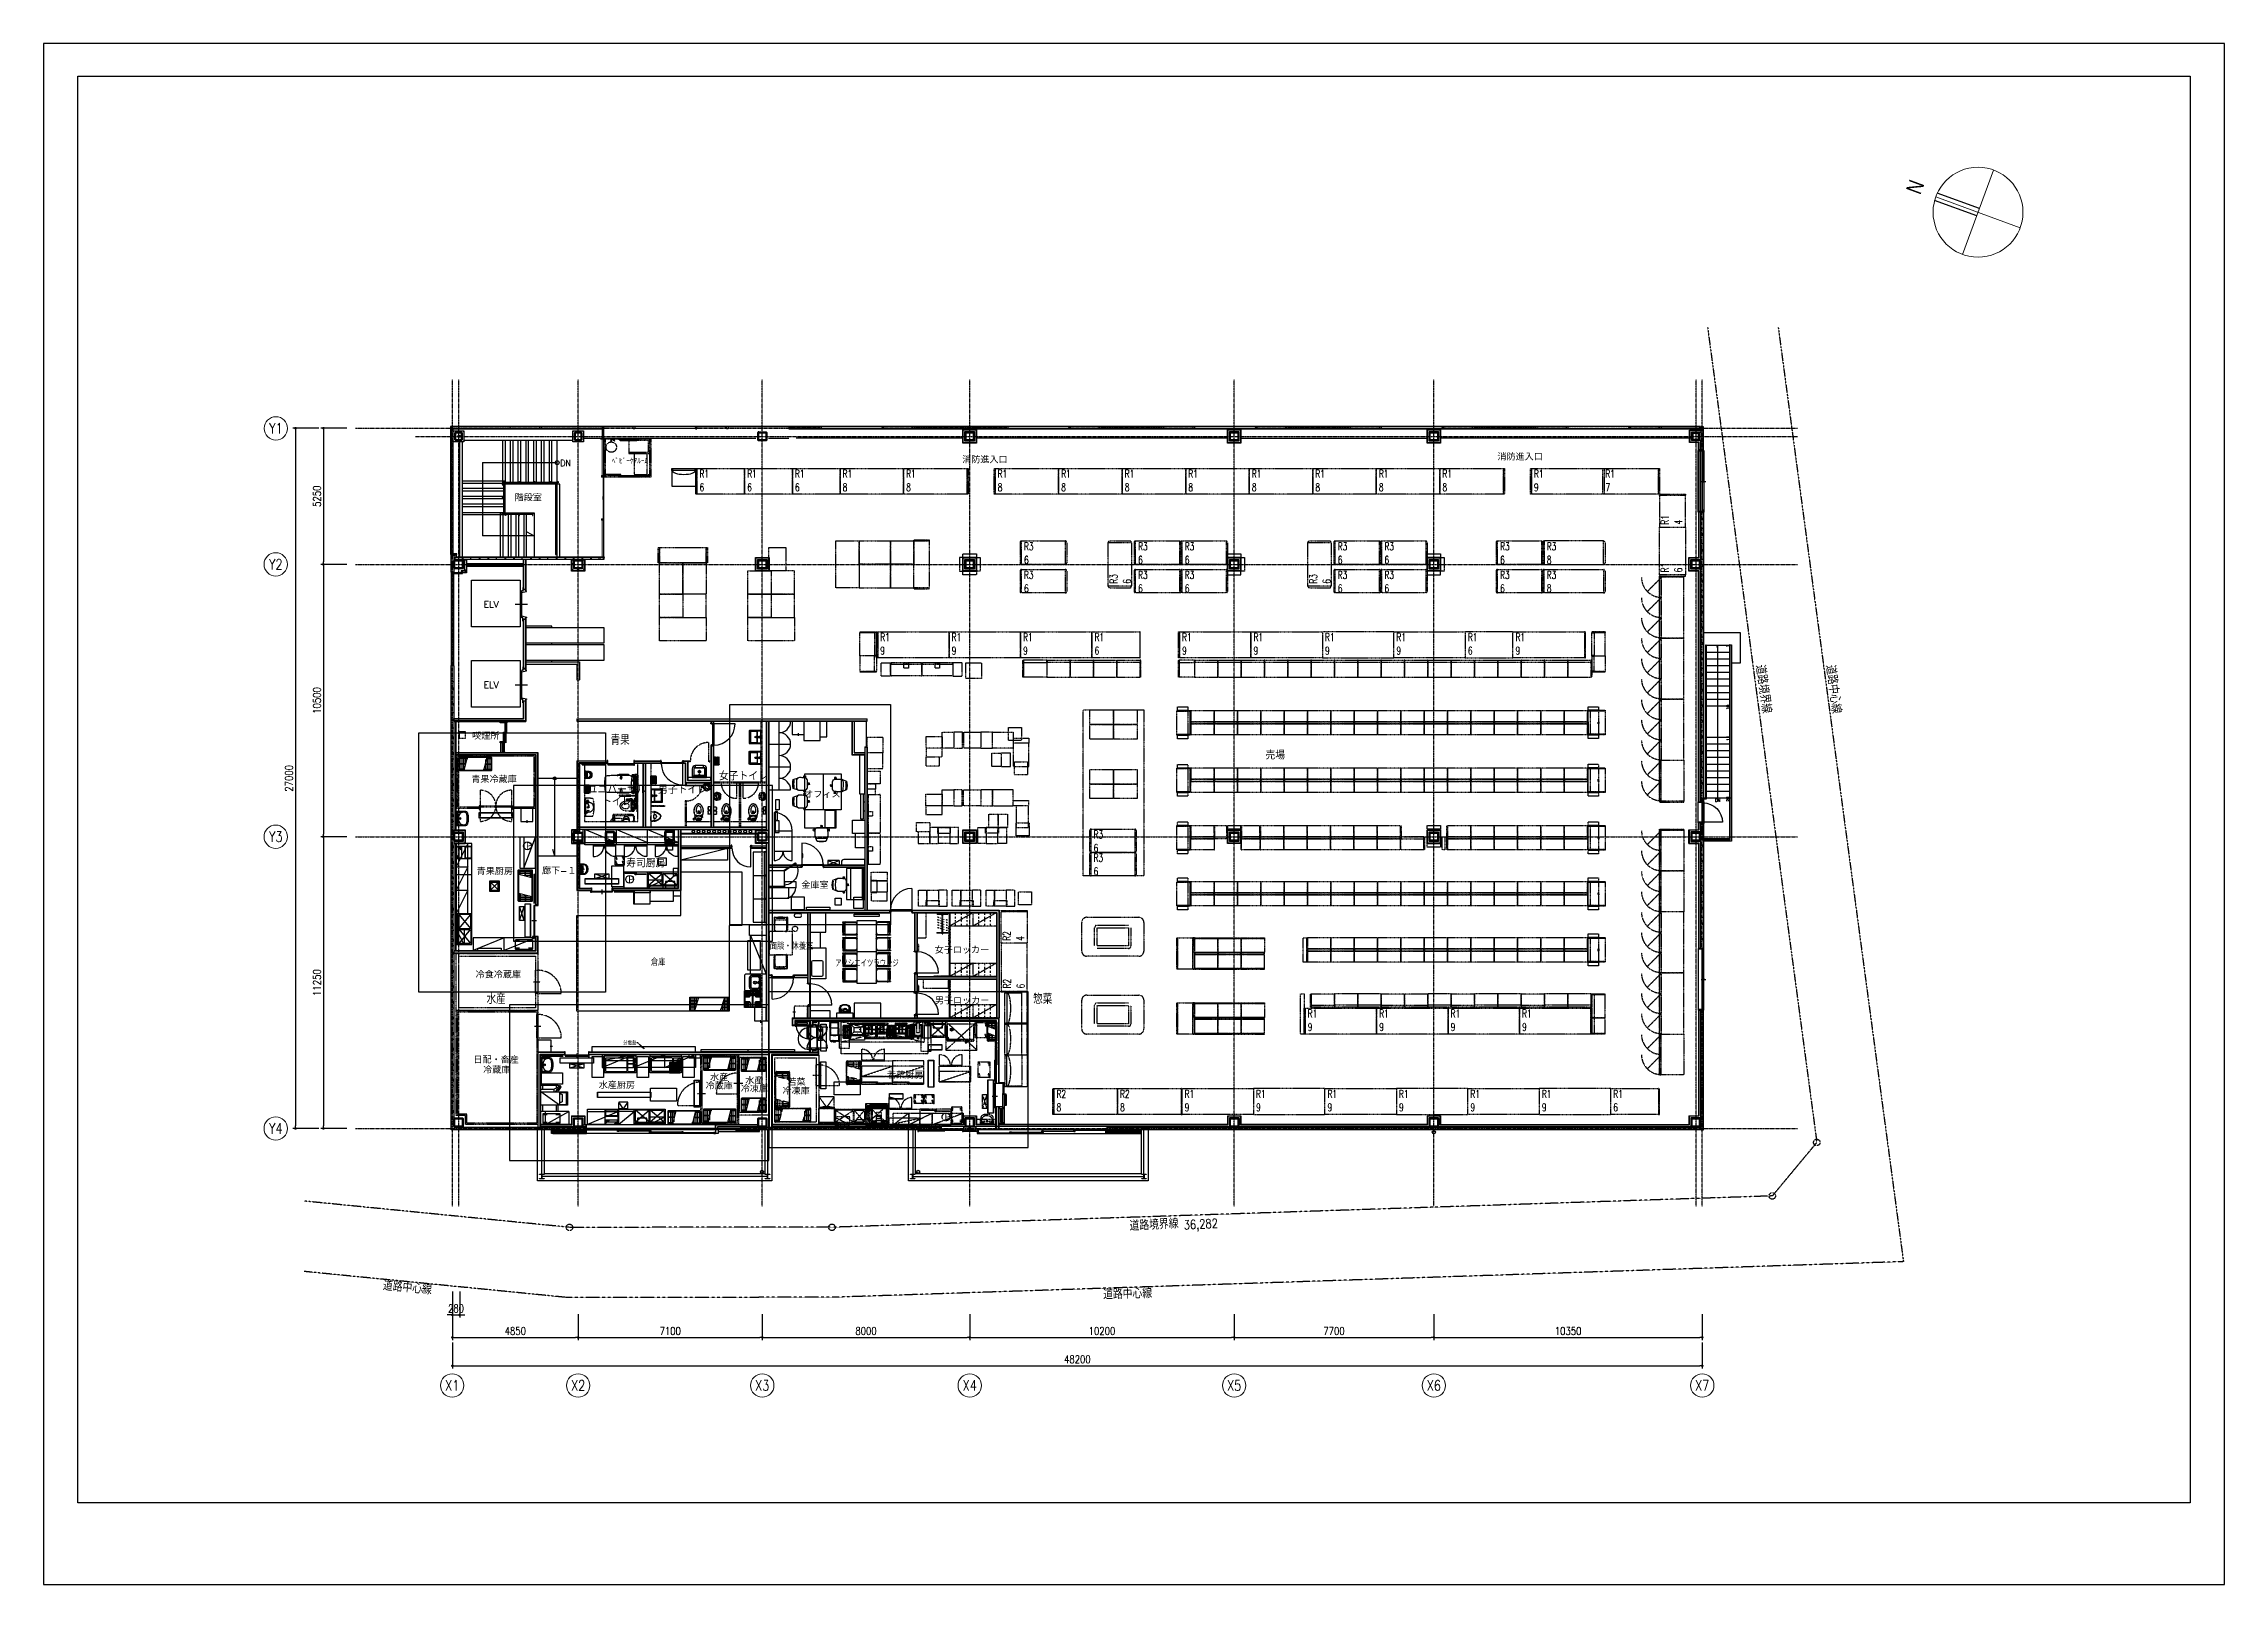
# Model space of a CAD drawing. Header units: millimetres. Extents: x 0 to 84100, y 0 to 59400.
import ezdxf
from ezdxf.enums import TextEntityAlignment as Align

# ---------------------------------------------------------------- set-up
doc = ezdxf.new("R2010")
doc.units = ezdxf.units.MM
doc.header["$LTSCALE"] = 0.2
for name, pattern in [('CENTER', [50.8, 31.75, -6.35, 6.35, -6.35]), ('HIDDEN', [9.525, 6.35, -3.175]), ('HIDDEN2', [4.7625, 3.175, -1.5875]), ('PHANTOM', [63.5, 31.75, -6.35, 6.35, -6.35, 6.35, -6.35])]:
    doc.linetypes.add(name, pattern=pattern)
doc.layers.get('Defpoints').update_dxf_attribs({"color": 5})
for name, color, linetype in [('A_什器', 9, 'HIDDEN'), ('A_境界線', 9, 'PHANTOM'), ('A_室名', 8, 'Continuous'), ('A_寸法', 8, 'Continuous'), ('A_建築', 8, 'Continuous'), ('A_方位', 8, 'Continuous')]:
    doc.layers.add(name, color=color, linetype=linetype)
doc.layers.add('A_通芯', color=8, linetype='CENTER', plot=False)
doc.styles.add('Dim', font='simplex.shx', dxfattribs={"width": 0.8, "bigfont": 'extfont2.shx'})
doc.styles.get("Standard").update_dxf_attribs({"font": 'simplex.shx', "width": 0.8, "bigfont": 'extfont2.shx'})
doc.styles.add('STYLE1', font='arial.ttf')
doc.dimstyles.new('1-100', dxfattribs={"dimscale": 100, "dimtxt": 3, "dimasz": 1, "dimexe": 1, "dimexo": 1, "dimgap": 1, "dimtad": 1, "dimdec": 1, "dimrnd": 0.5, "dimdsep": 46, "dimtxsty": 'Dim', "dimblk": 'DOT', "dimcen": 2.5, "dimclrd": 256, "dimclre": 256, "dimclrt": 256, "dimadec": 0, "dimazin": 0, "dimtfac": 1, "dimtdec": 1, "dimtix": 1, "dimtmove": 2, "dimatfit": 3, "dimldrblk": 'OPEN30', "dimfxl": 1, "dimlwd": -1, "dimlwe": -1, "dimarcsym": 1})

msp = doc.modelspace()

# ---------------------------------------------------------------- texts
at = {"layer": 'A_什器', "linetype": 'Continuous'}
for p in [(18547, 28332.12), (22491.35, 27041.08)]:
    msp.add_text('Ｐ', height=250, dxfattribs=at).set_placement(p)
at = {"layer": 'A_什器'}
msp.add_text('S', height=100, rotation=180, dxfattribs=at).set_placement((34088.31, 21625), align=Align.MIDDLE_CENTER)
msp.add_text('Ｐ', height=250, dxfattribs=at).set_placement((34688.48, 17880.19))
at = {"layer": 'A_境界線', "width": 0.8}
for s, rotation, p in [('道路境界線', 278.0367332, (66189.15, 35453.63)), ('道路中心線', 277.3383182, (68898.42, 35449.14)), ('道路境界線', 3.1271502, (41879.56, 13805.22)), ('道路中心線', 354.6406834, (13088.73, 11520.82)), ('道路中心線', 1.5343745, (40858.67, 11166.09))]:
    msp.add_text(s, height=350, rotation=rotation, dxfattribs=at).set_placement(p, align=Align.MIDDLE_LEFT)
msp.add_text('36,282', height=350, rotation=3.1271502, dxfattribs=at).set_placement((43976.25, 13680.69))
at = {"layer": 'A_室名'}
for s, height, p in [('ﾍﾞﾋﾞｰｹｱﾙｰﾑ', 200, (21910.86, 43198.11)), ('消防進入口', 250, (35423.86, 43224.32)), ('消防進入口', 250, (56065.45, 43332.49)), ('階段室', 250, (18165.71, 41763)), ('ELV', 250, (16969.62, 37656.62)), ('ELV', 250, (16969.62, 34552.49))]:
    msp.add_text(s, height=height, dxfattribs=at).set_placement(p)
for s, height, p in [('喫煙所', 250, (16526.68, 32824.94)), ('売場', 300, (47123.72, 32105.27)), ('オフィス', 250, (29336.04, 30571.44)), ('青果厨房', 250, (16700.78, 27607.27)), ('廊下-１', 250, (19218.44, 27625.76)), ('金庫室', 250, (29220.25, 27073.1)), ('女子ロッカー', 250, (34363.78, 24571.36)), ('冷食冷蔵庫', 250, (16659.86, 23621.23)), ('男子ロッカー', 250, (34370.84, 22619.98)), ('日配・畜産', 250, (16575.33, 20338.63)), ('冷蔵庫 ', 250, (16949.45, 19946.3)), ('水産厨房', 250, (21407.66, 19359.12)), ('若菜厨房', 250, (32522.27, 19750.72))]:
    msp.add_text(s, height=height, dxfattribs=at).set_placement(p, align=Align.TOP_LEFT)
for s, p in [('青果冷蔵庫', (17369.95, 31025.84)), ('冷蔵庫', (26051.98, 19209.85)), ('水産', (26053.6, 19537.97)), ('水産', (27409.18, 19410.45)), ('若菜', (29034.36, 19355.25)), ('冷凍庫', (27411.04, 19097.93)), ('冷凍庫', (29017.52, 19012.15))]:
    msp.add_text(s, height=250, dxfattribs=at).set_placement(p, align=Align.MIDDLE_CENTER)
for s, height, width, p in [('女子トイレ', 300, 0.9, (26043.65, 31302.94)), ('ユニバーサル', 300, 0.9, (20981.39, 30783.23)), ('トイレ', 300, 0.9, (21539.31, 30317.65)), ('男子トイレ', 300, 0.9, (23693.64, 30783.23)), ('寿司厨房', 300, 0.9, (22465.12, 27947.25)), ('面談・休養室', 250, 0.8, (28001.99, 24724.51)), ('倉庫', 250, 0.8, (23417.04, 24104.17)), ('アソシエイツラウンジ', 250, 0.7, (30526.66, 24058.74))]:
    msp.add_text(s, height=height, dxfattribs=dict(at, width=width)).set_placement(p, align=Align.TOP_LEFT)
at = {"layer": 'A_寸法', "width": 0.8}
for s, p in [('Y1', (8957.81, 44568.03)), ('Y2', (8951.97, 39325)), ('Y3', (8951.97, 28825)), ('Y4', (8951.97, 17575)), ('X1', (15756, 7668.03)), ('X2', (20614.8, 7667.94)), ('X3', (27714.8, 7667.94)), ('X4', (35714.8, 7667.94)), ('X5', (45914.8, 7667.94)), ('X6', (53614.8, 7667.94)), ('X7', (63964.8, 7667.94))]:
    msp.add_text(s, height=400, dxfattribs=at).set_placement(p, align=Align.MIDDLE)
at = {"layer": 'A_建築', "width": 0.9}
msp.add_text('DN', height=250, dxfattribs=at).set_placement((19923.57, 43104.94))
at = {"layer": 'A_建築'}
for s, height, p in [('1', 109.88, (64900.36, 36127.92)), ('10', 109.876, (64900.36, 33724.92)), ('11', 109.876, (64905.36, 32524.19)), ('20', 109.876, (64896.28, 30178.65))]:
    msp.add_text(s, height=height, rotation=90, dxfattribs=at).set_placement(p, align=Align.TOP_LEFT)
msp.add_text('DN', height=109.876, dxfattribs=at).set_placement((64462.41, 30285.36), align=Align.TOP_LEFT)
at = {"layer": 'A_方位', "style": 'STYLE1', "width": 0.8}
msp.add_text('N', height=600, rotation=69.8260551, dxfattribs=at).set_placement((71809.04, 53750.31), align=Align.TOP_LEFT)
at = {"layer": 'Defpoints'}
for s, height, width, p in [('R1', 300, 0.7, (25292.3, 42667.85)), ('R1', 300, 0.7, (27132.3, 42667.76)), ('R1', 300, 0.7, (28972.3, 42667.85)), ('R1', 300, 0.7, (30812.3, 42667.85)), ('R1', 300, 0.7, (33262.3, 42667.85)), ('R1', 300, 0.7, (36792.3, 42667.85)), ('R1', 300, 0.7, (39242.3, 42667.66)), ('R1', 300, 0.7, (41692.3, 42667.66)), ('R1', 300, 0.7, (44142.3, 42667.66)), ('R1', 300, 0.7, (46592.3, 42667.85)), ('R1', 300, 0.7, (49042.3, 42667.66)), ('R1', 300, 0.7, (51492.3, 42667.66)), ('R1', 300, 0.7, (53942.3, 42667.66)), ('R1', 300, 0.7, (57472.3, 42667.85)), ('R1', 300, 0.7, (60227.3, 42667.85)), ('6', 300, 0.7, (25294.42, 42147.19)), ('6', 300, 0.7, (27134.42, 42147.09)), ('6', 300, 0.7, (28974.42, 42147.19)), ('8', 300, 0.7, (30814.42, 42147.19)), ('8', 300, 0.7, (33264.42, 42147.19)), ('8', 300, 0.7, (36794.42, 42147.19)), ('8', 300, 0.7, (39244.42, 42147)), ('8', 300, 0.7, (41694.42, 42147)), ('8', 300, 0.7, (44144.42, 42147)), ('8', 300, 0.7, (46594.42, 42147.19)), ('8', 300, 0.7, (49044.42, 42147)), ('8', 300, 0.7, (51494.42, 42147)), ('8', 300, 0.7, (53944.42, 42147)), ('9', 300, 0.7, (57474.42, 42147.19)), ('7', 300, 0.7, (60229.42, 42147.19)), ('R3', 300, 0.7, (37807.34, 39867.61)), ('6', 300, 0.7, (37809.46, 39346.94)), ('R3', 300, 0.7, (42207.34, 39867.61)), ('6', 300, 0.7, (42209.46, 39346.94)), ('R3', 300, 0.7, (44007.34, 39867.61)), ('6', 300, 0.7, (44009.46, 39346.94)), ('R3', 300, 0.7, (49907.34, 39867.61)), ('6', 300, 0.7, (49909.46, 39346.94)), ('R3', 300, 0.7, (51707.34, 39867.61)), ('6', 300, 0.7, (51709.46, 39346.94)), ('R3', 300, 0.7, (56167.36, 39867.61)), ('6', 300, 0.7, (56169.47, 39346.94)), ('8', 300, 0.7, (57969.47, 39346.94)), ('R3', 300, 0.7, (57967.36, 39867.61)), ('R3', 300, 0.7, (37807.39, 38767.61)), ('R3', 300, 0.7, (42207.39, 38767.61)), ('R3', 300, 0.7, (44007.39, 38767.61)), ('R3', 300, 0.7, (49907.39, 38767.61)), ('R3', 300, 0.7, (51707.39, 38767.61)), ('R3', 300, 0.7, (56167.41, 38767.61)), ('R3', 300, 0.7, (57967.35, 38767.61)), ('6', 300, 0.7, (37809.51, 38246.94)), ('6', 300, 0.7, (42209.51, 38246.94)), ('6', 300, 0.7, (44009.51, 38246.94)), ('6', 300, 0.7, (49909.51, 38246.94)), ('6', 300, 0.7, (51709.51, 38246.94)), ('6', 300, 0.7, (56169.53, 38246.94)), ('8', 300, 0.7, (57969.47, 38246.94)), ('R1', 300, 0.7, (32262.36, 36367.8)), ('R1', 300, 0.7, (35017.36, 36367.8)), ('R1', 300, 0.7, (37772.36, 36367.8)), ('R1', 300, 0.7, (40527.36, 36367.8)), ('R1', 300, 0.7, (43903.3, 36367.8)), ('R1', 300, 0.7, (46658.3, 36367.8)), ('R1', 300, 0.7, (49413.3, 36367.8)), ('R1', 300, 0.7, (52168.3, 36367.8)), ('R1', 300, 0.7, (54923.3, 36367.8)), ('R1', 300, 0.7, (56763.3, 36367.8)), ('9', 300, 0.7, (32264.47, 35847.14)), ('9', 300, 0.7, (35019.47, 35847.14)), ('9', 300, 0.7, (37774.47, 35847.14)), ('6', 300, 0.7, (40529.47, 35847.14)), ('9', 300, 0.7, (43905.42, 35847.14)), ('9', 300, 0.7, (46660.42, 35847.14)), ('9', 300, 0.7, (49415.42, 35847.14)), ('9', 300, 0.7, (52170.42, 35847.14)), ('6', 300, 0.7, (54925.42, 35847.14)), ('9', 300, 0.7, (56765.42, 35847.14)), ('青果', 400, 0.8, (21864.8, 32358.33)), ('R3', 300, 0.7, (40489.93, 28759.47)), ('R3', 300, 0.7, (40489.93, 27859.47)), ('6', 300, 0.7, (40492.05, 28238.8)), ('6', 300, 0.7, (40492.05, 27338.8)), ('水産', 400, 0.8, (17080.93, 22375.8)), ('惣菜', 400, 0.8, (38163.6, 22375.8)), ('R1', 300, 0.7, (48749.41, 21859.19)), ('R1', 300, 0.7, (51504.41, 21859.19)), ('R1', 300, 0.7, (54259.41, 21859.19)), ('R1', 300, 0.7, (57014.41, 21859.19)), ('9', 300, 0.7, (48751.53, 21338.53)), ('9', 300, 0.7, (51506.53, 21338.53)), ('9', 300, 0.7, (54261.53, 21338.53)), ('9', 300, 0.7, (57016.53, 21338.53)), ('8', 300, 0.7, (39064.48, 18238.37)), ('R2', 300, 0.7, (39062.36, 18759.03)), ('8', 300, 0.7, (41514.48, 18238.37)), ('R2', 300, 0.7, (41512.36, 18759.03)), ('9', 300, 0.7, (44004.48, 18238.37)), ('R1', 300, 0.7, (44002.36, 18759.03)), ('9', 300, 0.7, (46759.48, 18238.37)), ('R1', 300, 0.7, (46757.36, 18759.03)), ('9', 300, 0.7, (49514.48, 18238.37)), ('R1', 300, 0.7, (49512.36, 18759.03)), ('9', 300, 0.7, (52269.48, 18238.37)), ('R1', 300, 0.7, (52267.36, 18759.03)), ('9', 300, 0.7, (55024.48, 18238.37)), ('R1', 300, 0.7, (55022.36, 18759.03)), ('9', 300, 0.7, (57779.48, 18238.37)), ('R1', 300, 0.7, (57777.36, 18759.03)), ('R1', 300, 0.7, (60532.36, 18759.03)), ('6', 300, 0.7, (60534.48, 18238.37))]:
    msp.add_text(s, height=height, dxfattribs=dict(at, width=width)).set_placement(p)
at = {"layer": 'Defpoints', "width": 0.7}
for s, p in [('R1', (62671.95, 40852.61)), ('4', (63192.61, 40854.73)), ('R3', (41411.98, 38577.55)), ('6', (41932.64, 38579.67)), ('R3', (49111.98, 38577.55)), ('6', (49632.64, 38579.67)), ('R1', (62671.95, 39012.61)), ('6', (63192.61, 39014.73)), ('R2', (37290, 24811.42)), ('4', (37810.66, 24813.54)), ('R2', (37305.99, 22971.42)), ('6', (37826.66, 22973.54))]:
    msp.add_text(s, height=300, rotation=90, dxfattribs=at).set_placement(p)
at = {"layer": 'Defpoints', "width": 0.8}
msp.add_text('分電盤', height=150, dxfattribs=at).set_placement((22354.11, 20946.82), align=Align.TOP_LEFT)

# ---------------------------------------------------------------- blocks, each defined once
blk = doc.blocks.new('_Dot')
at = {"color": 0, "linetype": 'ByBlock', "lineweight": -2}
blk.add_line((-0.5, 0), (-1, 0), dxfattribs=at)
at = {"color": 0, "linetype": 'ByBlock', "const_width": 0.5}
blk.add_lwpolyline([(-0.25, 0, 1), (0.25, 0, 1)], format="xyb", close=True, dxfattribs=at)
blk = doc.blocks.new('*D46')
at = {"layer": 'A_寸法', "transparency": 16777216}
for p, q in [((11689, 28825), (10689, 28825)), ((10789, 28725), (10789, 17675)), ((11689, 17575), (10689, 17575))]:
    blk.add_line(p, q, dxfattribs=at)
at = {"layer": 'Defpoints', "color": 0, "transparency": 16777216}
for p in [(11789, 28825), (10789, 17575), (11789, 17575)]:
    blk.add_point(p, dxfattribs=at)
at = {"layer": 'A_寸法', "transparency": 16777216, "xscale": 100, "yscale": 100, "zscale": 100}
for p, rotation in [((10789, 28825), 90), ((10789, 17575), 270)]:
    blk.add_blockref('_Dot', p, dxfattribs=dict(at, rotation=rotation))
at = {"layer": 'A_寸法', "transparency": 16777216, "insert": (10539, 23200), "char_height": 300, "attachment_point": 5, "rotation": 90, "style": 'Dim'}
blk.add_mtext('11250', dxfattribs=at)
blk = doc.blocks.new('_Open30')
at = {"color": 0, "linetype": 'ByBlock', "lineweight": -2}
for p, q in [((-1, 0.27), (0, 0)), ((0, 0), (-1, -0.27)), ((0, 0), (-1, 0))]:
    blk.add_line(p, q, dxfattribs=at)
blk = doc.blocks.new('*D47')
at = {"layer": 'A_寸法', "transparency": 16777216}
for p, q in [((11689, 39325), (10689, 39325)), ((10789, 39225), (10789, 28925)), ((11689, 28825), (10689, 28825))]:
    blk.add_line(p, q, dxfattribs=at)
at = {"layer": 'Defpoints', "color": 0, "transparency": 16777216}
for p in [(11789, 39325), (10789, 28825), (11789, 28825)]:
    blk.add_point(p, dxfattribs=at)
at = {"layer": 'A_寸法', "transparency": 16777216, "xscale": 100, "yscale": 100, "zscale": 100}
for p, rotation in [((10789, 39325), 90), ((10789, 28825), 270)]:
    blk.add_blockref('_Dot', p, dxfattribs=dict(at, rotation=rotation))
at = {"layer": 'A_寸法', "transparency": 16777216, "insert": (10539, 34075), "char_height": 300, "attachment_point": 5, "rotation": 90, "style": 'Dim'}
blk.add_mtext('10500', dxfattribs=at)
blk = doc.blocks.new('*D48')
at = {"layer": 'A_寸法', "transparency": 16777216}
for p, q in [((11689, 44575), (10689, 44575)), ((10789, 44475), (10789, 39425)), ((11689, 39325), (10689, 39325))]:
    blk.add_line(p, q, dxfattribs=at)
at = {"layer": 'Defpoints', "color": 0, "transparency": 16777216}
for p in [(11789, 44575), (10789, 39325), (11789, 39325)]:
    blk.add_point(p, dxfattribs=at)
at = {"layer": 'A_寸法', "transparency": 16777216, "xscale": 100, "yscale": 100, "zscale": 100}
for p, rotation in [((10789, 44575), 90), ((10789, 39325), 270)]:
    blk.add_blockref('_Dot', p, dxfattribs=dict(at, rotation=rotation))
at = {"layer": 'A_寸法', "transparency": 16777216, "insert": (10539, 41950), "char_height": 300, "attachment_point": 5, "rotation": 90, "style": 'Dim'}
blk.add_mtext('5250', dxfattribs=at)
blk = doc.blocks.new('*D49')
at = {"layer": 'A_寸法', "transparency": 16777216}
for p, q in [((10613, 44575), (9613, 44575)), ((9713, 44475), (9713, 17675)), ((10613, 17575), (9613, 17575))]:
    blk.add_line(p, q, dxfattribs=at)
at = {"layer": 'Defpoints', "color": 0, "transparency": 16777216}
for p in [(10713, 44575), (9713, 17575), (10713, 17575)]:
    blk.add_point(p, dxfattribs=at)
at = {"layer": 'A_寸法', "transparency": 16777216, "xscale": 100, "yscale": 100, "zscale": 100}
for p, rotation in [((9713, 44575), 90), ((9713, 17575), 270)]:
    blk.add_blockref('_Dot', p, dxfattribs=dict(at, rotation=rotation))
at = {"layer": 'A_寸法', "transparency": 16777216, "insert": (9463, 31075), "char_height": 300, "attachment_point": 5, "rotation": 90, "style": 'Dim'}
blk.add_mtext('27000', dxfattribs=at)
blk = doc.blocks.new('*D50')
at = {"layer": 'A_寸法', "transparency": 16777216}
for p, q in [((15765, 10421), (15765, 9421)), ((20615, 10421), (20615, 9421)), ((15865, 9521), (20515, 9521))]:
    blk.add_line(p, q, dxfattribs=at)
at = {"layer": 'Defpoints', "color": 0, "transparency": 16777216}
for p in [(15765, 10521), (20615, 10521), (20615, 9521)]:
    blk.add_point(p, dxfattribs=at)
at = {"layer": 'A_寸法', "transparency": 16777216, "xscale": 100, "yscale": 100, "zscale": 100, "rotation": 180}
blk.add_blockref('_Dot', (15765, 9521), dxfattribs=at)
at = {"layer": 'A_寸法', "transparency": 16777216, "xscale": 100, "yscale": 100, "zscale": 100}
blk.add_blockref('_Dot', (20615, 9521), dxfattribs=at)
at = {"layer": 'A_寸法', "transparency": 16777216, "insert": (18190, 9771), "char_height": 300, "attachment_point": 5, "style": 'Dim'}
blk.add_mtext('4850', dxfattribs=at)
blk = doc.blocks.new('*D51')
at = {"layer": 'A_寸法', "transparency": 16777216}
for p, q in [((20615, 10421), (20615, 9421)), ((27715, 10421), (27715, 9421)), ((20715, 9521), (27615, 9521))]:
    blk.add_line(p, q, dxfattribs=at)
at = {"layer": 'Defpoints', "color": 0, "transparency": 16777216}
for p in [(20615, 10521), (27715, 10521), (27715, 9521)]:
    blk.add_point(p, dxfattribs=at)
at = {"layer": 'A_寸法', "transparency": 16777216, "xscale": 100, "yscale": 100, "zscale": 100, "rotation": 180}
blk.add_blockref('_Dot', (20615, 9521), dxfattribs=at)
at = {"layer": 'A_寸法', "transparency": 16777216, "xscale": 100, "yscale": 100, "zscale": 100}
blk.add_blockref('_Dot', (27715, 9521), dxfattribs=at)
at = {"layer": 'A_寸法', "transparency": 16777216, "insert": (24165, 9771), "char_height": 300, "attachment_point": 5, "style": 'Dim'}
blk.add_mtext('7100', dxfattribs=at)
blk = doc.blocks.new('*D52')
at = {"layer": 'A_寸法', "transparency": 16777216}
for p, q in [((27715, 10421), (27715, 9421)), ((35715, 10421), (35715, 9421)), ((27815, 9521), (35615, 9521))]:
    blk.add_line(p, q, dxfattribs=at)
at = {"layer": 'Defpoints', "color": 0, "transparency": 16777216}
for p in [(27715, 10521), (35715, 10521), (35715, 9521)]:
    blk.add_point(p, dxfattribs=at)
at = {"layer": 'A_寸法', "transparency": 16777216, "xscale": 100, "yscale": 100, "zscale": 100, "rotation": 180}
blk.add_blockref('_Dot', (27715, 9521), dxfattribs=at)
at = {"layer": 'A_寸法', "transparency": 16777216, "xscale": 100, "yscale": 100, "zscale": 100}
blk.add_blockref('_Dot', (35715, 9521), dxfattribs=at)
at = {"layer": 'A_寸法', "transparency": 16777216, "insert": (31715, 9771), "char_height": 300, "attachment_point": 5, "style": 'Dim'}
blk.add_mtext('8000', dxfattribs=at)
blk = doc.blocks.new('*D53')
at = {"layer": 'A_寸法', "transparency": 16777216}
for p, q in [((35715, 10421), (35715, 9421)), ((45915, 10421), (45915, 9421)), ((35815, 9521), (45815, 9521))]:
    blk.add_line(p, q, dxfattribs=at)
at = {"layer": 'Defpoints', "color": 0, "transparency": 16777216}
for p in [(35715, 10521), (45915, 10521), (45915, 9521)]:
    blk.add_point(p, dxfattribs=at)
at = {"layer": 'A_寸法', "transparency": 16777216, "xscale": 100, "yscale": 100, "zscale": 100, "rotation": 180}
blk.add_blockref('_Dot', (35715, 9521), dxfattribs=at)
at = {"layer": 'A_寸法', "transparency": 16777216, "xscale": 100, "yscale": 100, "zscale": 100}
blk.add_blockref('_Dot', (45915, 9521), dxfattribs=at)
at = {"layer": 'A_寸法', "transparency": 16777216, "insert": (40815, 9771), "char_height": 300, "attachment_point": 5, "style": 'Dim'}
blk.add_mtext('10200', dxfattribs=at)
blk = doc.blocks.new('*D54')
at = {"layer": 'A_寸法', "transparency": 16777216}
for p, q in [((45915, 10421), (45915, 9421)), ((53615, 10421), (53615, 9421)), ((46015, 9521), (53515, 9521))]:
    blk.add_line(p, q, dxfattribs=at)
at = {"layer": 'Defpoints', "color": 0, "transparency": 16777216}
for p in [(45915, 10521), (53615, 10521), (53615, 9521)]:
    blk.add_point(p, dxfattribs=at)
at = {"layer": 'A_寸法', "transparency": 16777216, "xscale": 100, "yscale": 100, "zscale": 100, "rotation": 180}
blk.add_blockref('_Dot', (45915, 9521), dxfattribs=at)
at = {"layer": 'A_寸法', "transparency": 16777216, "xscale": 100, "yscale": 100, "zscale": 100}
blk.add_blockref('_Dot', (53615, 9521), dxfattribs=at)
at = {"layer": 'A_寸法', "transparency": 16777216, "insert": (49765, 9771), "char_height": 300, "attachment_point": 5, "style": 'Dim'}
blk.add_mtext('7700', dxfattribs=at)
blk = doc.blocks.new('*D55')
at = {"layer": 'A_寸法', "transparency": 16777216}
for p, q in [((53615, 10421), (53615, 9421)), ((63965, 10421), (63965, 9421)), ((53715, 9521), (63865, 9521))]:
    blk.add_line(p, q, dxfattribs=at)
at = {"layer": 'Defpoints', "color": 0, "transparency": 16777216}
for p in [(53615, 10521), (63965, 10521), (63965, 9521)]:
    blk.add_point(p, dxfattribs=at)
at = {"layer": 'A_寸法', "transparency": 16777216, "xscale": 100, "yscale": 100, "zscale": 100, "rotation": 180}
blk.add_blockref('_Dot', (53615, 9521), dxfattribs=at)
at = {"layer": 'A_寸法', "transparency": 16777216, "xscale": 100, "yscale": 100, "zscale": 100}
blk.add_blockref('_Dot', (63965, 9521), dxfattribs=at)
at = {"layer": 'A_寸法', "transparency": 16777216, "insert": (58790, 9771), "char_height": 300, "attachment_point": 5, "style": 'Dim'}
blk.add_mtext('10350', dxfattribs=at)
blk = doc.blocks.new('*D56')
at = {"layer": 'A_寸法', "transparency": 16777216}
for p, q in [((15765, 11286), (15765, 10286)), ((16045, 11286), (16045, 10286)), ((15665, 10386), (15565, 10386)), ((15765, 10386), (16045, 10386)), ((16145, 10386), (16245, 10386))]:
    blk.add_line(p, q, dxfattribs=at)
at = {"layer": 'Defpoints', "color": 0, "transparency": 16777216}
for p in [(15765, 11386), (16045, 11386), (16045, 10386)]:
    blk.add_point(p, dxfattribs=at)
at = {"layer": 'A_寸法', "transparency": 16777216, "xscale": 100, "yscale": 100, "zscale": 100}
blk.add_blockref('_Dot', (15765, 10386), dxfattribs=at)
at = {"layer": 'A_寸法', "transparency": 16777216, "xscale": 100, "yscale": 100, "zscale": 100, "rotation": 180}
blk.add_blockref('_Dot', (16045, 10386), dxfattribs=at)
at = {"layer": 'A_寸法', "transparency": 16777216, "insert": (15905, 10636), "char_height": 300, "attachment_point": 5, "style": 'Dim'}
blk.add_mtext('280', dxfattribs=at)
blk = doc.blocks.new('*D57')
at = {"layer": 'A_寸法', "transparency": 16777216}
for p, q in [((15765, 9326), (15765, 8326)), ((63965, 9326), (63965, 8326)), ((15865, 8426), (63865, 8426))]:
    blk.add_line(p, q, dxfattribs=at)
at = {"layer": 'Defpoints', "color": 0, "transparency": 16777216}
for p in [(15765, 9426), (63965, 9426), (63965, 8426)]:
    blk.add_point(p, dxfattribs=at)
at = {"layer": 'A_寸法', "transparency": 16777216, "xscale": 100, "yscale": 100, "zscale": 100, "rotation": 180}
blk.add_blockref('_Dot', (15765, 8426), dxfattribs=at)
at = {"layer": 'A_寸法', "transparency": 16777216, "xscale": 100, "yscale": 100, "zscale": 100}
blk.add_blockref('_Dot', (63965, 8426), dxfattribs=at)
at = {"layer": 'A_寸法', "transparency": 16777216, "insert": (39865, 8676), "char_height": 300, "attachment_point": 5, "style": 'Dim'}
blk.add_mtext('48200', dxfattribs=at)
blk = doc.blocks.new('INS-GMEWW')
at = {"color": 0}
for p, q in [((-257, 273), (-257, -207)), ((-257, 273), (-257, 191)), ((-242, 278), (-252, 278)), ((-242, 278), (-252, 278)), ((-237, 213), (-237, 273)), ((-237, 192), (-237, 213)), ((-237, -207), (-237, 139)), ((-217, 183), (-234, 237)), ((-227, -217), (-217, 183)), ((-219, 127), (-219, 127)), ((-217, 183), (218, 183)), ((-158, 240), (-156, 235)), ((156, 235), (158, 240)), ((234, 237), (218, 183)), ((218, 183), (228, -217)), ((219, 127), (219, 127)), ((238, 213), (238, 273)), ((238, 192), (238, 213)), ((238, -207), (238, 139)), ((243, 278), (253, 278)), ((243, 278), (253, 278)), ((258, 273), (258, -207)), ((258, 273), (258, 191)), ((-214, -242), (-222, -251)), ((-219, -276), (-199, -256)), ((168, -267), (-167, -267)), ((219, -276), (199, -256)), ((214, -242), (222, -251))]:
    blk.add_line(p, q, dxfattribs=at)
for centre, radius, start, end in [((-252, 273), 5, 90, 180), ((-252, 273), 5, 90, 180), ((-168, 196), 90, 182.62764, 229.88083), ((-242, 273), 5, 0, 90), ((-242, 273), 5, 11.16481, 90), ((-168, 196), 70, 182.97954, 223.49198), ((-215, 243), 20, 97.45735, 199.76235), ((-222, 131), 5, 229.88083, 270), ((-223, 131), 5, 274.03268, 315.20027), ((0, -1400), 1678, 82.54265, 97.45735), ((0, -1400), 1668, 82.54265, 97.45735), ((0, -2530), 2775, 86.73146, 93.26854), ((0, -10804), 11040, 89.19072, 90.80928), ((215, 243), 20, 340.23765, 82.54265), ((168, 196), 70, 316.50802, 357.02046), ((223, 131), 5, 224.79973, 265.96732), ((222, 131), 5, 270, 310.11917), ((168, 196), 90, 310.11917, 357.37236), ((243, 273), 5, 90, 180), ((243, 273), 5, 90, 168.83519), ((253, 273), 5, 0, 90), ((253, 273), 5, 0, 90), ((-167, -207), 90, 180, 229.88083), ((-167, -207), 70, 180, 230.29098), ((-158, -196), 72.4, 197.5731, 262.81576), ((-222, -272), 5, 229.88083, 270), ((-223, -273), 5, 274.03268, 315.20027), ((158, -196), 72.4, 277.18424, 342.4269), ((168, -207), 70, 309.70902, 0), ((223, -273), 5, 224.79973, 265.96732), ((222, -272), 5, 270, 310.11917), ((168, -207), 90, 310.11917, 0)]:
    blk.add_arc(centre, radius, start, end, dxfattribs=at)
blk = doc.blocks.new('INS-GPPFS')
at = {"color": 0}
for p, q in [((-257, -272), (-257, 208)), ((-237, 208), (-237, -139)), ((-227, 218), (-217, -182)), ((-214, 242), (-222, 251)), ((-219, 276), (-199, 256)), ((168, 268), (-167, 268)), ((219, 276), (199, 256)), ((214, 242), (222, 251)), ((218, -182), (228, 218)), ((238, 208), (238, -139)), ((258, -272), (258, 208)), ((-257, -272), (-257, -191)), ((-242, -277), (-252, -277)), ((-242, -277), (-252, -277)), ((-237, -192), (-237, -212)), ((-237, -212), (-237, -272)), ((-217, -182), (-234, -237)), ((-219, -127), (-219, -127)), ((-217, -182), (218, -182)), ((-158, -240), (-156, -235)), ((156, -235), (158, -240)), ((234, -237), (218, -182)), ((219, -127), (219, -127)), ((238, -192), (238, -212)), ((238, -212), (238, -272)), ((243, -277), (253, -277)), ((243, -277), (253, -277)), ((258, -272), (258, -191))]:
    blk.add_line(p, q, dxfattribs=at)
for centre, radius, start, end in [((-167, 208), 90, 130.11917, 180), ((-167, 208), 70, 129.70902, 180), ((-158, 196), 72.4, 97.18424, 162.4269), ((-222, 273), 5, 90, 130.11917), ((-223, 273), 5, 44.79973, 85.96732), ((158, 196), 72.4, 17.5731, 82.81576), ((168, 208), 70, 360, 50.29098), ((223, 273), 5, 94.03268, 135.20027), ((222, 273), 5, 49.88083, 90), ((168, 208), 90, 0, 49.88083), ((-168, -196), 90, 130.11917, 177.37236), ((-252, -272), 5, 180, 270), ((-252, -272), 5, 180, 270), ((-242, -272), 5, 270, 0), ((-242, -272), 5, 270, 348.83519), ((-168, -196), 70, 136.50802, 177.02046), ((-215, -243), 20, 160.23765, 262.54265), ((-222, -131), 5, 90, 130.11917), ((-223, -131), 5, 44.79973, 85.96732), ((0, 1400), 1678, 262.54265, 277.45735), ((0, 1400), 1668, 262.54265, 277.45735), ((0, 2530), 2775, 266.73146, 273.26854), ((0, 10804), 11040, 269.19072, 270.80928), ((168, -196), 70, 2.97954, 43.49198), ((215, -243), 20, 277.45735, 19.76235), ((223, -131), 5, 94.03268, 135.20027), ((222, -131), 5, 49.88083, 90), ((168, -196), 90, 2.62764, 49.88083), ((243, -272), 5, 180, 270), ((243, -272), 5, 191.16481, 270), ((253, -272), 5, 270, 0), ((253, -272), 5, 270, 0)]:
    blk.add_arc(centre, radius, start, end, dxfattribs=at)
blk = doc.blocks.new('INS-G4K5L')
at = {"color": 0}
for p, q in [((-130, 219), (-184, 236)), ((-130, 119), (-184, 136)), ((-130, 19), (-184, 36)), ((-22, 186), (-76, 203)), ((-22, 86), (-76, 103)), ((-22, -14), (-76, 3)), ((-15, -395), (-15, 395)), ((15, -395), (15, 395)), ((86, 154), (32, 170)), ((86, 54), (32, 70)), ((194, 121), (140, 137)), ((194, 21), (140, 37)), ((-130, -81), (-184, -64)), ((-130, -181), (-184, -164)), ((-22, -114), (-76, -97)), ((-22, -214), (-76, -197)), ((86, -46), (32, -30)), ((86, -146), (32, -130)), ((86, -246), (32, -230)), ((194, -79), (140, -63)), ((194, -179), (140, -163)), ((194, -279), (140, -263))]:
    blk.add_line(p, q, dxfattribs=at)
for points in [[(-15, 345), (-212, 345), (-212, 375), (-15, 375)], [(15, 375), (213, 375), (213, 345), (15, 345)], [(-15, -375), (-212, -375), (-212, -345), (-15, -345)], [(15, -345), (213, -345), (213, -375), (15, -375)]]:
    blk.add_lwpolyline(points, dxfattribs=at)
for centre, start, end in [((0, 395), 0, 180), ((0, -395), 180, 0)]:
    blk.add_arc(centre, 15, start, end, dxfattribs=at)
blk = doc.blocks.new('INS-G5IE6')
at = {"color": 0}
for p, q in [((-196, 172), (-199, 171)), ((-199, 171), (-199, 0)), ((-199, -171), (-199, 0)), ((-196, 172), (-109, 182)), ((-96, 187), (-103, 184)), ((-196, -172), (-199, -171)), ((-196, -172), (-109, -182)), ((-96, -187), (-103, -184))]:
    blk.add_line(p, q, dxfattribs=at)
for centre, radius, start, end in [((-200, -1493), 1657, 84.79963, 89.9529), ((-111, 202), 20.2, 276.62078, 295.64101), ((-91, 178), 10.1, 83.61677, 115.64101), ((313, 0), 404, 162.65581, 180), ((313, 0), 404, 180, 197.34419), ((-135, -212), 402, 65.21615, 83.61677), ((-37, 0), 67.9, 220.62218, 139.37782), ((-37, 0), 65.9, 217.92373, 142.07627), ((-39, 110), 35.4, 98.84381, 162.65581), ((-23, 3), 156, 73.2845, 99.96641), ((-23, 3), 144, 73.2845, 98.84381), ((-111, -226), 389, 45.15696, 70.64042), ((-111, -226), 402, 45.15696, 70.64042), ((-178, -305), 505, 45.70641, 65.21615), ((120, 0), 66, 0, 48.62355), ((120, 0), 66, 311.37645, 0), ((120, 0), 78.6, 0, 45.70641), ((120, 0), 78.6, 314.29359, 0), ((-200, 1493), 1657, 270.0471, 275.20037), ((-111, -202), 20.2, 64.35899, 83.37922), ((-91, -178), 10.1, 244.35899, 276.38323), ((-135, 212), 402, 276.38323, 294.78385), ((-39, -110), 35.4, 197.34419, 261.15619), ((-23, -3), 156, 260.03359, 286.7155), ((-23, -3), 144, 261.15619, 286.7155), ((-111, 226), 389, 289.35958, 314.84304), ((-111, 226), 402, 289.35958, 314.84304), ((-178, 305), 505, 294.78385, 314.29359)]:
    blk.add_arc(centre, radius, start, end, dxfattribs=at)
blk = doc.blocks.new('INS-GZ54L')
at = {"color": 0}
for p, q in [((-51, 134), (-58, 134)), ((-58, 134), (-58, 18)), ((-51, 18), (-58, 18)), ((-51, 135), (-51, 16)), ((49, 139), (-47, 139)), ((49, 12), (-47, 12)), ((52, 143), (-21, 143)), ((-21, 143), (-21, 140)), ((53, 140), (-21, 140)), ((-21, 9), (-21, -9)), ((51, 9), (-20, 9)), ((-18, 12), (-18, 9)), ((7, 12), (7, 9)), ((52, 11), (42, 11)), ((42, 11), (42, 10)), ((52, 10), (42, 10)), ((49, 12), (49, 139)), ((52, 9), (52, -9)), ((52, 9), (52, -9)), ((54, 139), (54, -139)), ((54, 9), (54, -9)), ((56, 139), (56, -138)), ((56, 125), (56, 121)), ((56, 78), (56, 73)), ((56, 30), (56, 26)), ((-51, -17), (-58, -17)), ((-58, -17), (-58, -133)), ((-51, -133), (-58, -133)), ((-51, -16), (-51, -135)), ((49, -12), (-47, -12)), ((49, -139), (-47, -139)), ((53, -140), (-21, -140)), ((-21, -140), (-21, -142)), ((52, -142), (-21, -142)), ((51, -9), (-20, -9)), ((-18, -9), (-18, -12)), ((7, -9), (7, -12)), ((52, -9), (42, -9)), ((42, -9), (42, -11)), ((52, -11), (42, -11)), ((49, -139), (49, -12)), ((56, -26), (56, -30)), ((56, -73), (56, -78)), ((56, -121), (56, -125))]:
    blk.add_line(p, q, dxfattribs=at)
for centre, radius, start, end in [((-47, 135), 4, 90, 180), ((-47, 16), 4, 180, 270), ((-20, 9), 0.5, 90, 180), ((51, 9), 0.5, 0, 90), ((52, 139), 4, 0, 90), ((52, 9), 2, 0, 90), ((52, 9), 0.5, 0, 90), ((53, 139), 1, 0, 90), ((-47, -16), 4, 90, 180), ((-47, -135), 4, 180, 270), ((-20, -9), 0.5, 180, 270), ((51, -9), 0.5, 270, 0), ((52, -9), 0.5, 270, 0), ((52, -9), 2, 270, 0), ((52, -138), 4, 270, 0), ((53, -139), 1, 270, 0)]:
    blk.add_arc(centre, radius, start, end, dxfattribs=at)
blk = doc.blocks.new('INS-GHXQ4')
at = {"color": 0}
for p, q in [((-56, 139), (-56, -138)), ((-56, 125), (-56, 121)), ((-56, 78), (-56, 73)), ((-56, 30), (-56, 26)), ((-53, 139), (-53, -139)), ((-53, 9), (-53, -9)), ((-52, 143), (21, 143)), ((-52, 140), (21, 140)), ((-52, 9), (-52, -9)), ((-51, 11), (-41, 11)), ((-51, 10), (-41, 10)), ((-51, 9), (21, 9)), ((-51, 9), (-51, -9)), ((-49, 12), (-49, 139)), ((-49, 139), (47, 139)), ((-49, 12), (47, 12)), ((-41, 11), (-41, 10)), ((-6, 12), (-6, 9)), ((19, 12), (19, 9)), ((21, 143), (21, 140)), ((21, 9), (21, -9)), ((51, 135), (51, 16)), ((51, 134), (58, 134)), ((51, 18), (58, 18)), ((58, 134), (58, 18)), ((-56, -26), (-56, -30)), ((-56, -73), (-56, -78)), ((-56, -121), (-56, -125)), ((-52, -140), (21, -140)), ((-52, -142), (21, -142)), ((-51, -9), (-41, -9)), ((-51, -9), (21, -9)), ((-51, -11), (-41, -11)), ((-49, -139), (-49, -12)), ((-49, -12), (47, -12)), ((-49, -139), (47, -139)), ((-41, -9), (-41, -11)), ((-6, -9), (-6, -12)), ((19, -9), (19, -12)), ((21, -140), (21, -142)), ((51, -16), (51, -135)), ((51, -17), (58, -17)), ((51, -133), (58, -133)), ((58, -17), (58, -133))]:
    blk.add_line(p, q, dxfattribs=at)
for centre, radius, start, end in [((-52, 139), 4, 90, 180), ((-52, 139), 1, 90, 180), ((-51, 9), 2, 90, 180), ((-51, 9), 0.5, 90, 180), ((-51, 9), 0.5, 90, 180), ((21, 9), 0.5, 0, 90), ((47, 135), 4, 0, 90), ((47, 16), 4, 270, 0), ((-52, -138), 4, 180, 270), ((-51, -9), 2, 180, 270), ((-52, -139), 1, 180, 270), ((-51, -9), 0.5, 180, 270), ((-51, -9), 0.5, 180, 270), ((21, -9), 0.5, 270, 0), ((47, -16), 4, 0, 90), ((47, -135), 4, 270, 0)]:
    blk.add_arc(centre, radius, start, end, dxfattribs=at)
blk = doc.blocks.new('INS-G4TGO')
at = {"color": 0}
for p, q in [((-51, 134), (-58, 134)), ((-58, 134), (-58, 18)), ((-51, 18), (-58, 18)), ((-51, 135), (-51, 16)), ((49, 139), (-47, 139)), ((49, 12), (-47, 12)), ((52, 143), (-21, 143)), ((-21, 143), (-21, 140)), ((53, 140), (-21, 140)), ((-21, 9), (-21, -9)), ((51, 9), (-20, 9)), ((-18, 12), (-18, 9)), ((7, 12), (7, 9)), ((52, 11), (42, 11)), ((42, 11), (42, 10)), ((52, 10), (42, 10)), ((49, 12), (49, 139)), ((52, 9), (52, -9)), ((52, 9), (52, -9)), ((54, 139), (54, -139)), ((54, 9), (54, -9)), ((56, 139), (56, -138)), ((56, 125), (56, 121)), ((56, 78), (56, 73)), ((56, 30), (56, 26)), ((-51, -17), (-58, -17)), ((-58, -17), (-58, -133)), ((-51, -133), (-58, -133)), ((-51, -16), (-51, -135)), ((49, -12), (-47, -12)), ((49, -139), (-47, -139)), ((53, -140), (-21, -140)), ((-21, -140), (-21, -142)), ((52, -142), (-21, -142)), ((51, -9), (-20, -9)), ((-18, -9), (-18, -12)), ((7, -9), (7, -12)), ((52, -9), (42, -9)), ((42, -9), (42, -11)), ((52, -11), (42, -11)), ((49, -139), (49, -12)), ((56, -26), (56, -30)), ((56, -73), (56, -78)), ((56, -121), (56, -125))]:
    blk.add_line(p, q, dxfattribs=at)
for centre, radius, start, end in [((-47, 135), 4, 90, 180), ((-47, 16), 4, 180, 270), ((-20, 9), 0.5, 90, 180), ((51, 9), 0.5, 0, 90), ((52, 139), 4, 0, 90), ((52, 9), 2, 0, 90), ((52, 9), 0.5, 0, 90), ((53, 139), 1, 0, 90), ((-47, -16), 4, 90, 180), ((-47, -135), 4, 180, 270), ((-20, -9), 0.5, 180, 270), ((51, -9), 0.5, 270, 0), ((52, -9), 0.5, 270, 0), ((52, -9), 2, 270, 0), ((52, -138), 4, 270, 0), ((53, -139), 1, 270, 0)]:
    blk.add_arc(centre, radius, start, end, dxfattribs=at)
blk = doc.blocks.new('INS-GEMI2')
at = {"color": 0}
for p, q in [((-30, 14), (-61, 46)), ((-14, 30), (-46, 61)), ((-27, 13), (-30, 14)), ((5, -16), (-25, 14)), ((-13, 27), (-14, 30)), ((16, -5), (-14, 25)), ((31, 1), (31, 1)), ((31, 1), (31, 1)), ((51, -20), (31, 1)), ((-1, -31), (20, -51)), ((13, -45), (14, -47)), ((14, -47), (15, -49)), ((15, -49), (16, -51)), ((16, -51), (18, -52)), ((18, -52), (19, -54)), ((19, -54), (21, -56)), ((20, -51), (21, -53)), ((21, -53), (22, -54)), ((21, -56), (22, -57)), ((22, -54), (23, -55)), ((22, -57), (24, -58)), ((23, -55), (25, -55)), ((24, -58), (26, -59)), ((25, -55), (26, -56)), ((26, -56), (28, -57)), ((26, -59), (28, -60)), ((28, -57), (29, -57)), ((28, -60), (30, -61)), ((29, -57), (31, -58)), ((30, -61), (32, -61)), ((31, -58), (32, -58)), ((32, -58), (34, -58)), ((32, -61), (34, -62)), ((34, -58), (36, -58)), ((34, -62), (37, -62)), ((36, -58), (37, -58)), ((37, -58), (39, -58)), ((37, -62), (39, -62)), ((39, -58), (41, -58)), ((39, -62), (41, -62)), ((41, -58), (42, -58)), ((41, -62), (43, -61)), ((42, -58), (44, -57)), ((43, -61), (45, -61)), ((44, -57), (45, -57)), ((47, -14), (45, -13)), ((45, -57), (47, -56)), ((45, -61), (47, -60)), ((49, -15), (47, -14)), ((47, -56), (48, -55)), ((47, -60), (49, -59)), ((48, -55), (49, -54)), ((51, -16), (49, -15)), ((49, -54), (51, -53)), ((49, -59), (51, -58)), ((52, -18), (51, -16)), ((53, -21), (51, -20)), ((51, -20), (51, -20)), ((51, -53), (52, -52)), ((51, -58), (53, -57)), ((54, -19), (52, -18)), ((52, -52), (53, -51)), ((52, -53), (52, -54)), ((52, -53), (52, -53)), ((52, -53), (52, -53)), ((53, -53), (52, -53)), ((52, -54), (52, -55)), ((52, -54), (52, -54)), ((52, -54), (52, -54)), ((52, -54), (52, -54)), ((52, -55), (52, -55)), ((52, -55), (52, -56)), ((52, -55), (52, -55)), ((53, -57), (52, -56)), ((54, -22), (53, -21)), ((53, -51), (54, -49)), ((53, -52), (53, -53)), ((53, -52), (53, -52)), ((53, -52), (53, -52)), ((54, -52), (53, -52)), ((56, -21), (54, -19)), ((55, -23), (54, -22)), ((54, -49), (55, -48)), ((55, -52), (54, -52)), ((54, -52), (54, -52)), ((54, -52), (54, -52)), ((54, -52), (54, -52)), ((55, -25), (55, -23)), ((56, -26), (55, -25)), ((55, -48), (56, -47)), ((56, -52), (55, -52)), ((55, -52), (55, -52)), ((55, -52), (55, -52)), ((57, -22), (56, -21)), ((57, -28), (56, -26)), ((56, -45), (57, -44)), ((56, -47), (56, -45)), ((57, -53), (56, -52)), ((58, -24), (57, -22)), ((57, -29), (57, -28)), ((58, -31), (57, -29)), ((57, -44), (58, -42)), ((57, -53), (58, -51)), ((59, -26), (58, -24)), ((58, -33), (58, -31)), ((58, -34), (58, -33)), ((58, -36), (58, -34)), ((58, -37), (58, -36)), ((58, -39), (58, -37)), ((58, -41), (58, -39)), ((58, -42), (58, -41)), ((58, -51), (59, -49)), ((60, -28), (59, -26)), ((59, -49), (60, -47)), ((61, -30), (60, -28)), ((60, -47), (61, -45)), ((61, -32), (61, -30)), ((62, -34), (61, -32)), ((61, -43), (62, -41)), ((61, -45), (61, -43)), ((62, -37), (62, -34)), ((62, -39), (62, -37)), ((62, -41), (62, -39))]:
    blk.add_line(p, q, dxfattribs=at)
blk.add_circle((36, -36), 2, dxfattribs=at)
for centre, radius, start, end in [((-60, 47), 2, 142.79843, 225), ((-36, 29), 31.8, 139.82596, 142.58749), ((10, -11), 93.2, 134.65172, 139.48337), ((11, -10), 93.2, 130.51663, 135.34828), ((-37, 46), 19.1, 126.49962, 131.08693), ((-47, 60), 2, 45, 127.20157), ((-27, 15), 1.97, 278.1166, 311.35537), ((-74, 74), 77.3, 308.35485, 318.31698), ((-45, 49), 39, 316.68072, 323.28141), ((-15, 27), 1.97, 318.64463, 351.8834), ((16, -16), 22.9, 109.25934, 114.86181), ((16, -15), 22.1, 72.61322, 109.4606), ((16, -14), 21.1, 45.04022, 72.46762), ((16, -14), 21.1, 17.53238, 44.95978), ((15, -16), 22.1, 160.5394, 197.38677), ((-1, -9), 5.04, 145.07818, 170.80066), ((14, -16), 21.1, 197.53238, 224.95978), ((14, -16), 21.1, 225.04022, 252.46762), ((10, -11), 7.49, 224.93171, 252.46738), ((10, -11), 7.52, 225.03801, 252.42037), ((10, -10), 7.87, 252.55854, 289.40819), ((10, -10), 7.87, 252.56835, 289.4176), ((14, -15), 22.1, 252.61322, 289.4606), ((10, -10), 8.25, 289.30127, 340.69873), ((10, -10), 8.23, 289.27591, 315.0337), ((11, -10), 7.52, 17.57963, 44.96199), ((10, -10), 7.87, 314.24382, 43.99247), ((10, -10), 7.87, 340.59181, 17.44146), ((14, -14), 23.2, 289.3477, 340.6523), ((15, -14), 22.1, 340.5394, 17.38677)]:
    blk.add_arc(centre, radius, start, end, dxfattribs=at)
at = {"color": 0, "lineweight": -3}
blk.add_point((36, -36), dxfattribs=at)

# ---------------------------------------------------------------- dimensions: what is measured, and where the dimension line sits
at = {"layer": 'A_寸法'}
for base, p1, p2, picture, middle in [((9712.74, 17575), (10712.61, 44575), (10712.61, 17575), '*D49', (9462.74, 31075)), ((10789.37, 39325), (11789.24, 44575), (11789.24, 39325), '*D48', (10539.37, 41950)), ((10789.37, 28825), (11789.24, 39325), (11789.24, 28825), '*D47', (10539.37, 34075)), ((10789.37, 17575), (11789.24, 28825), (11789.24, 17575), '*D46', (10539.37, 23200))]:
    dim = msp.add_linear_dim(base=base, p1=p1, p2=p2, angle=270, dimstyle='1-100', dxfattribs=at)
    dim.commit()
    dim.dimension.update_dxf_attribs({"geometry": picture, "text_midpoint": middle})
for base, p1, p2, picture, middle in [((16044.8, 10385.7), (15764.8, 11385.56), (16044.8, 11385.56), '*D56', (15904.8, 10635.7)), ((20614.8, 9521.17), (15764.8, 10521.04), (20614.8, 10521.04), '*D50', (18189.8, 9771.17)), ((27714.8, 9521.17), (20614.8, 10521.04), (27714.8, 10521.04), '*D51', (24164.8, 9771.17)), ((35714.8, 9521.17), (27714.8, 10521.04), (35714.8, 10521.04), '*D52', (31714.8, 9771.17)), ((45914.8, 9521.17), (35714.8, 10521.04), (45914.8, 10521.04), '*D53', (40814.8, 9771.17)), ((53614.8, 9521.17), (45914.8, 10521.04), (53614.8, 10521.04), '*D54', (49764.8, 9771.17)), ((63964.8, 9521.17), (53614.8, 10521.04), (63964.8, 10521.04), '*D55', (58789.8, 9771.17)), ((63964.8, 8426.08), (15764.8, 9425.95), (63964.8, 9425.95), '*D57', (39864.8, 8676.08))]:
    dim = msp.add_linear_dim(base=base, p1=p1, p2=p2, dimstyle='1-100', dxfattribs=at)
    dim.commit()
    dim.dimension.update_dxf_attribs({"geometry": picture, "text_midpoint": middle})

# ---------------------------------------------------------------- hatches: boundary and pattern name
at = {"layer": 'Defpoints', "linetype": 'Continuous'}
msp.add_hatch(color=256, dxfattribs=at).paths.add_polyline_path([(23098.31, 20729.36), (23160.49, 20651.03), (23076.28, 20704.96)])

# ---------------------------------------------------------------- linework, layer by layer
at = {"layer": 'A_什器'}
for p, q in [((37654.78, 40170), (37654.78, 39380)), ((39454.78, 40170), (39454.78, 39380)), ((41109.78, 40225), (41899.78, 40225)), ((42054.78, 40170), (42054.78, 39380)), ((43854.78, 40170), (43854.78, 39380)), ((43854.78, 40170), (43854.78, 39380)), ((45654.78, 40170), (45654.78, 39380)), ((48809.78, 40225), (49599.78, 40225)), ((49754.78, 40170), (49754.78, 39380)), ((51554.78, 40170), (51554.78, 39380)), ((51554.78, 40170), (51554.78, 39380)), ((53354.78, 40170), (53354.78, 39380)), ((56014.8, 40170), (56014.8, 39380)), ((57814.8, 40170), (57814.8, 39380)), ((57814.8, 40170), (57814.8, 39380)), ((60214.8, 40170), (60214.8, 39380)), ((37654.78, 39070), (37654.78, 38280)), ((39454.78, 39070), (39454.78, 38280)), ((42054.78, 39070), (42054.78, 38280)), ((43854.78, 39070), (43854.78, 38280)), ((43854.78, 39070), (43854.78, 38280)), ((45654.78, 39070), (45654.78, 38280)), ((49754.78, 39070), (49754.78, 38280)), ((51554.78, 39070), (51554.78, 38280)), ((51554.78, 39070), (51554.78, 38280)), ((53354.78, 39070), (53354.78, 38280)), ((56014.8, 39070), (56014.8, 38280)), ((57814.8, 39070), (57814.8, 38280)), ((57814.8, 39070), (57814.8, 38280)), ((60214.8, 39070), (60214.8, 38280)), ((61843.76, 38279.56), (62379.75, 38815.55)), ((41109.78, 38425), (41899.78, 38425)), ((48809.78, 38425), (49599.78, 38425)), ((61843.76, 37501.56), (62379.75, 38037.55)), ((61843.76, 36723.56), (62379.75, 37259.55)), ((60214.75, 36725.1), (59710.75, 36725.1)), ((59710.75, 36700.1), (60214.75, 36700.1)), ((60214.75, 36700.1), (59790.75, 36700.1)), ((61843.76, 35924.56), (62379.75, 36460.55)), ((32664.8, 35475.1), (33864.8, 35475.1)), ((32664.8, 35055.1), (32664.8, 35475.1)), ((33848.8, 35525.1), (32680.8, 35525.1)), ((33864.8, 35475.1), (33864.8, 35055.1)), ((33864.8, 35475.1), (35064.8, 35475.1)), ((33864.8, 35055.1), (33864.8, 35475.1)), ((35048.8, 35525.1), (33880.8, 35525.1)), ((35064.8, 35475.1), (35064.8, 35055.1)), ((61843.76, 35146.56), (62379.75, 35682.55)), ((33834.8, 35025.1), (32694.8, 35025.1)), ((35034.8, 35025.1), (33894.8, 35025.1)), ((59710.75, 35200.1), (60214.75, 35200.1)), ((60214.75, 35175.1), (59710.75, 35175.1)), ((60214.75, 35200.1), (59790.75, 35200.1)), ((61843.76, 34368.56), (62379.75, 34904.55)), ((59963.26, 33671.9), (59963.26, 33256.67)), ((61843.76, 33569.56), (62379.75, 34105.55)), ((59950.26, 33176.67), (59950.26, 33256.67)), ((59950.26, 33256.67), (59963.26, 33256.67)), ((59963.26, 33176.67), (59950.26, 33176.67)), ((59963.26, 33176.67), (59963.26, 33256.67)), ((59963.26, 33176.67), (59963.26, 33256.67)), ((59963.26, 33256.67), (59976.26, 33256.67)), ((59963.26, 33256.67), (59963.26, 33176.67)), ((59963.26, 33256.67), (59963.26, 33176.67)), ((59963.26, 33176.67), (59963.26, 32771.9)), ((59976.26, 33176.67), (59963.26, 33176.67)), ((59976.26, 33256.67), (59976.26, 33176.67)), ((61843.76, 32791.56), (62379.75, 33327.55)), ((61843.76, 32013.56), (62379.75, 32549.55)), ((59963.26, 31453.56), (59963.26, 31038.34)), ((61843.76, 31210.56), (62379.75, 31746.55)), ((16840.29, 30615.38), (16840.29, 29415.38)), ((18040.29, 30615.38), (18040.29, 29415.38)), ((31764.77, 30441.29), (31764.77, 28973.29)), ((31814.77, 28957.29), (31814.77, 30457.29)), ((31814.77, 30457.29), (32234.77, 30457.29)), ((32264.77, 30427.29), (32264.77, 28987.29)), ((59950.26, 30958.34), (59950.26, 31038.34)), ((59950.26, 31038.34), (59963.26, 31038.34)), ((59963.26, 30958.34), (59950.26, 30958.34)), ((59963.26, 30958.34), (59963.26, 31038.34)), ((59963.26, 30958.34), (59963.26, 31038.34)), ((59963.26, 31038.34), (59976.26, 31038.34)), ((59963.26, 31038.34), (59963.26, 30958.34)), ((59963.26, 31038.34), (59963.26, 30958.34)), ((59963.26, 30958.34), (59963.26, 30553.56)), ((59976.26, 30958.34), (59963.26, 30958.34)), ((59976.26, 31038.34), (59976.26, 30958.34)), ((61843.76, 30432.56), (62379.75, 30968.55)), ((16830.29, 30015.38), (18050.29, 30015.38)), ((16830.29, 30015.38), (16830.29, 29980.38)), ((16830.29, 29980.38), (18050.29, 29980.38)), ((31764.77, 28941.29), (31764.77, 27773.29)), ((32234.77, 28957.29), (31814.77, 28957.29)), ((31814.77, 27757.29), (31814.77, 28957.29)), ((31814.77, 28957.29), (32234.77, 28957.29)), ((32264.77, 28927.29), (32264.77, 27787.29)), ((40337.32, 29061.86), (40337.32, 28271.86)), ((42137.32, 29061.86), (42137.32, 28271.86)), ((59950.26, 28740), (59950.26, 28820)), ((59950.26, 28820), (59963.26, 28820)), ((59963.26, 28740), (59950.26, 28740)), ((59963.26, 29235.23), (59963.26, 28820)), ((59963.26, 28740), (59963.26, 28820)), ((59963.26, 28740), (59963.26, 28820)), ((59963.26, 28820), (59976.26, 28820)), ((59963.26, 28820), (59963.26, 28740)), ((59963.26, 28820), (59963.26, 28740)), ((59963.26, 28740), (59963.26, 28335.23)), ((59976.26, 28740), (59963.26, 28740)), ((59976.26, 28820), (59976.26, 28740)), ((61843.76, 28520.51), (62379.75, 29056.49)), ((32234.77, 27757.29), (31814.77, 27757.29)), ((40337.32, 28161.86), (40337.32, 27371.86)), ((42137.32, 28161.86), (42137.32, 27371.86)), ((61843.76, 27742.51), (62379.75, 28278.49)), ((59963.26, 27074.23), (59963.26, 26659)), ((61843.76, 26943.51), (62379.75, 27479.49)), ((59950.26, 26579), (59950.26, 26659)), ((59950.26, 26659), (59963.26, 26659)), ((59963.26, 26579), (59950.26, 26579)), ((59963.26, 26579), (59963.26, 26659)), ((59963.26, 26579), (59963.26, 26659)), ((59963.26, 26659), (59976.26, 26659)), ((59963.26, 26659), (59963.26, 26579)), ((59963.26, 26659), (59963.26, 26579)), ((59963.26, 26579), (59963.26, 26174.23)), ((59976.26, 26579), (59963.26, 26579)), ((59976.26, 26659), (59976.26, 26579)), ((61843.76, 26165.51), (62379.75, 26701.49)), ((61843.76, 25370.51), (62379.75, 25906.49)), ((59950.26, 24418), (59950.26, 24498)), ((59950.26, 24498), (59963.26, 24498)), ((59963.26, 24418), (59950.26, 24418)), ((59963.26, 24913.23), (59963.26, 24498)), ((59963.26, 24418), (59963.26, 24498)), ((59963.26, 24418), (59963.26, 24498)), ((59963.26, 24498), (59976.26, 24498)), ((59963.26, 24498), (59963.26, 24418)), ((59963.26, 24498), (59963.26, 24418)), ((59963.26, 24418), (59963.26, 24013.23)), ((59976.26, 24418), (59963.26, 24418)), ((59976.26, 24498), (59976.26, 24418)), ((61843.76, 24592.51), (62379.75, 25128.49)), ((61843.76, 23814.51), (62379.75, 24350.49)), ((61843.76, 23015.51), (62379.75, 23551.49)), ((18887.94, 23225), (19152.35, 23225)), ((19064.8, 22775), (19964.8, 22775)), ((61843.76, 22237.51), (62379.75, 22773.49)), ((61843.76, 21459.51), (62379.75, 21995.49)), ((18925.38, 21522.1), (19175.82, 21522.1)), ((19064.8, 21072.1), (19964.8, 21072.1)), ((29869.43, 21503.88), (30039.43, 21503.88)), ((29869.43, 20963.88), (29869.43, 21503.88)), ((29869.43, 21503.88), (30039.43, 20963.88)), ((30039.43, 21503.88), (29869.43, 20963.88)), ((30039.43, 21503.88), (30039.43, 20963.88)), ((30663.76, 21700), (30303.76, 21700)), ((30303.76, 21700), (30303.76, 21450)), ((30303.76, 21450), (30663.76, 21450)), ((30326.94, 21679.22), (30433.43, 21679.55)), ((30328.6, 21157.2), (30326.94, 21679.22)), ((30435.09, 21157.54), (30328.6, 21157.2)), ((30329.7, 20968.72), (30329.1, 21157.2)), ((30329.95, 21676.24), (30433.44, 21676.56)), ((30331.59, 21160.22), (30329.95, 21676.24)), ((30435.08, 21160.54), (30331.59, 21160.22)), ((30353.49, 21660.81), (30354.99, 21663.31)), ((30353.5, 21657.8), (30353.49, 21660.81)), ((30355.02, 21178.8), (30353.5, 21657.8)), ((30354.99, 21663.31), (30356.48, 21665.31)), ((30355.03, 21177.29), (30355.02, 21178.8)), ((30355.54, 21174.79), (30355.03, 21177.29)), ((30357.04, 21172.29), (30355.54, 21174.79)), ((30356.48, 21665.31), (30358.98, 21667.32)), ((30359.55, 21170.31), (30357.04, 21172.29)), ((30358.5, 21659.83), (30360, 21661.83)), ((30358.5, 21657.82), (30358.5, 21659.83)), ((30360.02, 21178.81), (30358.5, 21657.82)), ((30358.98, 21667.32), (30361.98, 21667.83)), ((30362.05, 21169.31), (30359.55, 21170.31)), ((30360, 21661.83), (30361.49, 21662.83)), ((30360.03, 21177.3), (30360.02, 21178.81)), ((30361.04, 21175.31), (30360.03, 21177.3)), ((30363.04, 21174.31), (30361.04, 21175.31)), ((30361.49, 21662.83), (30363.49, 21662.83)), ((30361.98, 21667.83), (30363.47, 21667.83)), ((30365.06, 21168.83), (30362.05, 21169.31)), ((30365.04, 21173.83), (30363.04, 21174.31)), ((30363.47, 21667.83), (30623.45, 21668.66)), ((30363.49, 21662.83), (30623.47, 21663.66)), ((30625.02, 21174.65), (30365.04, 21173.83)), ((30625.04, 21169.65), (30365.06, 21168.83)), ((30433.43, 21681.06), (30434.91, 21683.57)), ((30433.44, 21678.06), (30433.43, 21681.06)), ((30433.47, 21668.06), (30433.44, 21678.06)), ((30434.91, 21683.57), (30436.42, 21685.57)), ((30435.05, 21169.05), (30435.08, 21159.05)), ((30435.08, 21159.05), (30435.09, 21156.55)), ((30435.09, 21156.55), (30436.6, 21153.55)), ((30436.42, 21685.57), (30438.91, 21687.57)), ((30436.6, 21153.55), (30438.11, 21151.56)), ((30438.11, 21151.56), (30440.62, 21150.06)), ((30439.42, 21681.58), (30438.43, 21680.07)), ((30438.43, 21680.07), (30438.44, 21678.07)), ((30438.43, 21679.57), (30547.92, 21679.92)), ((30438.44, 21678.07), (30438.47, 21668.07)), ((30438.44, 21676.58), (30548.43, 21676.93)), ((30438.91, 21687.57), (30441.9, 21688.09)), ((30441.43, 21682.58), (30439.42, 21681.58)), ((30440.09, 21159.06), (30440.05, 21169.07)), ((30550.07, 21160.91), (30440.08, 21160.56)), ((30440.09, 21157.56), (30440.09, 21159.06)), ((30549.57, 21157.9), (30440.09, 21157.56)), ((30441.09, 21155.56), (30440.09, 21157.56)), ((30440.62, 21150.06), (30443.61, 21149.07)), ((30443.1, 21154.58), (30441.09, 21155.56)), ((30443.42, 21683.09), (30441.43, 21682.58)), ((30441.9, 21688.09), (30443.41, 21688.09)), ((30445.1, 21154.08), (30443.1, 21154.58)), ((30543.39, 21688.41), (30443.41, 21688.09)), ((30543.41, 21683.41), (30443.42, 21683.09)), ((30443.61, 21149.07), (30445.12, 21149.08)), ((30545.09, 21154.4), (30445.1, 21154.08)), ((30545.1, 21149.4), (30445.12, 21149.08)), ((30543.39, 21688.41), (30545.89, 21687.91)), ((30544.9, 21683.41), (30543.41, 21683.41)), ((30546.41, 21682.41), (30544.9, 21683.41)), ((30546.58, 21154.9), (30545.09, 21154.4)), ((30545.1, 21149.4), (30547.6, 21149.91)), ((30545.89, 21687.91), (30548.4, 21686.93)), ((30547.92, 21680.42), (30546.41, 21682.41)), ((30548.09, 21155.9), (30546.58, 21154.9)), ((30547.6, 21149.91), (30550.1, 21150.91)), ((30548.42, 21678.42), (30547.92, 21680.42)), ((30549.58, 21157.42), (30548.09, 21155.9)), ((30548.4, 21686.93), (30550.9, 21684.93)), ((30548.46, 21668.42), (30548.42, 21678.42)), ((30550.07, 21159.41), (30549.58, 21157.42)), ((30550.04, 21169.41), (30550.07, 21159.41)), ((30550.1, 21150.91), (30552.59, 21152.91)), ((30550.9, 21684.93), (30552.4, 21682.93)), ((30552.4, 21682.93), (30552.92, 21679.93)), ((30552.59, 21152.91), (30554.08, 21155.42)), ((30552.92, 21679.93), (30659.9, 21680.27)), ((30552.92, 21679.93), (30553.42, 21678.44)), ((30553.42, 21678.44), (30553.46, 21668.44)), ((30553.43, 21676.94), (30656.92, 21677.27)), ((30554.08, 21155.42), (30554.58, 21157.92)), ((30554.58, 21157.92), (30555.07, 21159.43)), ((30661.56, 21158.26), (30554.58, 21157.92)), ((30555.07, 21159.43), (30555.04, 21169.43)), ((30658.56, 21161.25), (30555.07, 21160.93)), ((30623.45, 21668.66), (30625.95, 21668.17)), ((30623.47, 21663.66), (30625.47, 21663.16)), ((30626.51, 21175.15), (30625.02, 21174.65)), ((30626.03, 21169.66), (30625.04, 21169.65)), ((30625.47, 21663.16), (30626.96, 21662.18)), ((30625.95, 21668.17), (30628.44, 21667.18)), ((30629.03, 21170.66), (30626.03, 21169.66)), ((30628, 21176.16), (30626.51, 21175.15)), ((30626.96, 21662.18), (30627.97, 21660.68)), ((30627.97, 21660.68), (30628.47, 21658.67)), ((30629.51, 21177.66), (30628, 21176.16)), ((30628.44, 21667.18), (30630.95, 21665.19)), ((30628.47, 21658.67), (30629.99, 21179.67)), ((30631.52, 21172.17), (30629.03, 21170.66)), ((30629.99, 21179.67), (30629.51, 21177.66)), ((30630.95, 21665.19), (30632.46, 21663.19)), ((30633.01, 21174.18), (30631.52, 21172.17)), ((30632.46, 21663.19), (30632.98, 21660.2)), ((30632.98, 21660.2), (30633.47, 21658.69)), ((30634.51, 21177.18), (30633.01, 21174.18)), ((30633.47, 21658.69), (30634.99, 21179.69)), ((30634.99, 21179.69), (30634.51, 21177.18)), ((30656.92, 21677.27), (30658.56, 21161.25)), ((30659.9, 21680.27), (30661.56, 21158.26)), ((30661.67, 20969.77), (30661.07, 21158.26)), ((30663.76, 21450), (30663.76, 21700)), ((31084.03, 21178.28), (30684.03, 21178.28)), ((30684.03, 21178.28), (30684.03, 20678.28)), ((30755.3, 21700), (33955.3, 21700)), ((30755.3, 20900), (30755.3, 21700)), ((33955.3, 21700), (30755.3, 20900)), ((30755.3, 21700), (33955.3, 20900)), ((30755.3, 20450), (30755.3, 21700)), ((30755.3, 21700), (34105.3, 21700)), ((30807.81, 21372.93), (31050.3, 21512.93)), ((30807.81, 21372.93), (30867.81, 21269)), ((30835.54, 21060.79), (30835.54, 21530.79)), ((30841.54, 21060.79), (30841.54, 21530.79)), ((30847.35, 21065.79), (30847.35, 21524.29)), ((31119.55, 21495.99), (30847.35, 21495.99)), ((31132.68, 21452.79), (30847.35, 21452.79)), ((31135.3, 21409.79), (30847.35, 21409.79)), ((31135.3, 21406.79), (30847.35, 21406.79)), ((31135.3, 21360.69), (30847.35, 21360.69)), ((31135.3, 21313.49), (30847.35, 21313.49)), ((31135.3, 21266.29), (30847.35, 21266.29)), ((31135.3, 21219.09), (30847.35, 21219.09)), ((31135.3, 21184.79), (30847.35, 21184.79)), ((31135.3, 21181.79), (30847.35, 21181.79)), ((31133.14, 21138.79), (30847.35, 21138.79)), ((31120, 21095.59), (30847.35, 21095.59)), ((30850.35, 21067.29), (30850.35, 21522.79)), ((31101.7, 21551.79), (30856.54, 21551.79)), ((31101.7, 21545.79), (30856.54, 21545.79)), ((31101.7, 21045.79), (30856.54, 21045.79)), ((31101.7, 21039.79), (30856.54, 21039.79)), ((31094.81, 21540.79), (30863.85, 21540.79)), ((31093.7, 21049.29), (30863.85, 21049.29)), ((31092.58, 21537.79), (30865.35, 21537.79)), ((31092.58, 21052.29), (30865.35, 21052.29)), ((30867.81, 21269), (31110.3, 21409)), ((30870.99, 21423.49), (30877.09, 21412.93)), ((30872.82, 21430.32), (30968.09, 21485.32)), ((30925.85, 21052.29), (30925.85, 21537.79)), ((30928.85, 21052.29), (30928.85, 21537.79)), ((30974.92, 21483.49), (30981.02, 21472.93)), ((31014.15, 21052.29), (31014.15, 21537.79)), ((31044.8, 21036), (31014.8, 21036)), ((31017.15, 21052.29), (31017.15, 21537.79)), ((31050.3, 21512.93), (31110.3, 21409)), ((31050.77, 21512.1), (31060.67, 21568.22)), ((31084.03, 20678.28), (31084.03, 21178.28)), ((31108.53, 21559.78), (31088.58, 21446.63)), ((31106.94, 21527.15), (31134.66, 21435.98)), ((31134.66, 21154.1), (31106.94, 21062.92)), ((31109.16, 21530.15), (31137.59, 21436.63)), ((31109.48, 21060.99), (31137.59, 21153.44)), ((31110.3, 21639), (31660.3, 21639)), ((31110.3, 20980), (31110.3, 21639)), ((31660.3, 21613.17), (31110.3, 21613.17)), ((31110.3, 21160), (31146.16, 21195.86)), ((31110.3, 21160), (31660.3, 21160)), ((31111.3, 21640), (31660.3, 21640)), ((31660.3, 21580), (31111.3, 21580)), ((31115.89, 21535.63), (31154.61, 21422.15)), ((31115.89, 21055.94), (31154.61, 21169.43)), ((31121.57, 21537.57), (31160.29, 21424.09)), ((31121.57, 21054.01), (31160.29, 21167.49)), ((31135.3, 21158.46), (31135.3, 21431.61)), ((31138.3, 21158.24), (31138.3, 21431.84)), ((31146.15, 21409.79), (31138.3, 21409.79)), ((31146.15, 21406.79), (31138.3, 21406.79)), ((31147.65, 21396.09), (31138.3, 21396.09)), ((31147.65, 21360.69), (31138.3, 21360.69)), ((31147.65, 21325.29), (31138.3, 21325.29)), ((31147.65, 21289.89), (31138.3, 21289.89)), ((31147.65, 21254.49), (31138.3, 21254.49)), ((31147.65, 21219.09), (31138.3, 21219.09)), ((31146.15, 21184.79), (31138.3, 21184.79)), ((31146.15, 21181.79), (31138.3, 21181.79)), ((31140.3, 21210), (31140.3, 21560)), ((31141.3, 21360.73), (31141.3, 21419.27)), ((31141.3, 21354.73), (31141.3, 21413.27)), ((31144.65, 21184.79), (31144.65, 21406.79)), ((31147.65, 21183.29), (31147.65, 21408.29)), ((31155.42, 21174.27), (31155.42, 21417.3)), ((31160.3, 21560), (31255.73, 21464.57)), ((31160.3, 21210), (31255.73, 21305.43)), ((31610.3, 21190), (31160.3, 21190)), ((31161.42, 21174.27), (31161.42, 21417.3)), ((31252.8, 21312.5), (31252.8, 21457.5)), ((31262.8, 21467.5), (31507.8, 21467.5)), ((31262.8, 21302.5), (31507.8, 21302.5)), ((31368.8, 21190), (31368.8, 21207)), ((31372.8, 21190), (31372.8, 21207)), ((31393.8, 21215), (31376.8, 21215)), ((31393.8, 21211), (31376.8, 21211)), ((31397.8, 21190), (31397.8, 21207)), ((31401.8, 21190), (31401.8, 21207)), ((31514.87, 21464.57), (31610.3, 21560)), ((31514.87, 21305.43), (31610.3, 21210)), ((31517.8, 21312.5), (31517.8, 21457.5)), ((31660.3, 21160), (31624.44, 21195.86)), ((31630.3, 21210), (31630.3, 21560)), ((31660.3, 21640), (32110.3, 21640)), ((31660.3, 21640), (31660.3, 21040)), ((31660.3, 21639), (31660.3, 20980)), ((31660.3, 21600), (32110.3, 21600)), ((31660.3, 21400), (32110.3, 21600)), ((31660.3, 21160), (31660.3, 21580)), ((31660.3, 21400), (32110.3, 21400)), ((31690.3, 21094), (31660.3, 21060)), ((31660.3, 21060), (32110.3, 21060)), ((31660.3, 21040), (32110.3, 21040)), ((31690.3, 21600), (31690.3, 21094)), ((31690.3, 21560), (32080.3, 21560)), ((31690.3, 21260), (32080.3, 21260)), ((31690.3, 21220), (32080.3, 21220)), ((32080.3, 21094), (31690.3, 21094)), ((31804.85, 21260), (31804.85, 21560)), ((31840.75, 21260), (31840.75, 21560)), ((31929.85, 21260), (31929.85, 21560)), ((31965.75, 21260), (31965.75, 21560)), ((32080.3, 21600), (32080.3, 21094)), ((32080.3, 21094), (32110.3, 21060)), ((32110.3, 21640), (32110.3, 21040)), ((32110.3, 21640), (32560.3, 21640)), ((32110.3, 21640), (32110.3, 21040)), ((32110.3, 21600), (32560.3, 21600)), ((32110.3, 21400), (32560.3, 21600)), ((32110.3, 21400), (32560.3, 21400)), ((32140.3, 21094), (32110.3, 21060)), ((32110.3, 21060), (32560.3, 21060)), ((32110.3, 21040), (32560.3, 21040)), ((32140.3, 21600), (32140.3, 21094)), ((32140.3, 21560), (32530.3, 21560)), ((32140.3, 21260), (32530.3, 21260)), ((32140.3, 21220), (32530.3, 21220)), ((32530.3, 21094), (32140.3, 21094)), ((32254.85, 21260), (32254.85, 21560)), ((32290.75, 21260), (32290.75, 21560)), ((32379.85, 21260), (32379.85, 21560)), ((32415.75, 21260), (32415.75, 21560)), ((32509.18, 21180.27), (32509.18, 21423.3)), ((32549.02, 21543.57), (32510.3, 21430.09)), ((32549.02, 21060.01), (32510.3, 21173.49)), ((32515.18, 21180.27), (32515.18, 21423.3)), ((32554.7, 21541.63), (32515.98, 21428.15)), ((32554.7, 21061.94), (32515.98, 21175.43)), ((32522.94, 21189.29), (32522.94, 21414.29)), ((32522.94, 21402.09), (32532.29, 21402.09)), ((32522.94, 21366.69), (32532.29, 21366.69)), ((32522.94, 21331.29), (32532.29, 21331.29)), ((32522.94, 21295.89), (32532.29, 21295.89)), ((32522.94, 21260.49), (32532.29, 21260.49)), ((32522.94, 21225.09), (32532.29, 21225.09)), ((32524.44, 21415.79), (32532.29, 21415.79)), ((32524.44, 21412.79), (32532.29, 21412.79)), ((32524.44, 21190.79), (32532.29, 21190.79)), ((32524.44, 21187.79), (32532.29, 21187.79)), ((32525.94, 21190.79), (32525.94, 21412.79)), ((32529.3, 21360.73), (32529.3, 21419.27)), ((32530.3, 21600), (32530.3, 21094)), ((32530.3, 21094), (32560.3, 21060)), ((32532.29, 21164.24), (32532.29, 21437.84)), ((32561.44, 21536.15), (32533, 21442.63)), ((32561.11, 21066.99), (32533, 21159.44)), ((32535.29, 21164.46), (32535.29, 21437.61)), ((32535.29, 21415.79), (32823.24, 21415.79)), ((32535.29, 21412.79), (32823.24, 21412.79)), ((32535.29, 21366.69), (32823.24, 21366.69)), ((32535.29, 21319.49), (32823.24, 21319.49)), ((32535.29, 21272.29), (32823.24, 21272.29)), ((32535.29, 21225.09), (32823.24, 21225.09)), ((32535.29, 21190.79), (32823.24, 21190.79)), ((32535.29, 21187.79), (32823.24, 21187.79)), ((32563.66, 21533.15), (32535.94, 21441.98)), ((32535.94, 21160.1), (32563.66, 21068.92)), ((32537.46, 21144.79), (32823.24, 21144.79)), ((32537.92, 21458.79), (32823.24, 21458.79)), ((32550.59, 21101.59), (32823.24, 21101.59)), ((32551.05, 21501.99), (32823.24, 21501.99)), ((32560.3, 21640), (32560.3, 21040)), ((32568.9, 21557.79), (32814.06, 21557.79)), ((32568.9, 21551.79), (32814.06, 21551.79)), ((32568.9, 21051.79), (32814.06, 21051.79)), ((32568.9, 21045.79), (32814.06, 21045.79)), ((32575.79, 21546.79), (32806.74, 21546.79)), ((32576.9, 21055.29), (32806.74, 21055.29)), ((32578.01, 21543.79), (32805.24, 21543.79)), ((32578.01, 21058.29), (32805.24, 21058.29)), ((32625.79, 21042), (32655.79, 21042)), ((32653.44, 21058.29), (32653.44, 21543.79)), ((32656.44, 21058.29), (32656.44, 21543.79)), ((32741.75, 21058.29), (32741.75, 21543.79)), ((32744.75, 21058.29), (32744.75, 21543.79)), ((32820.24, 21073.29), (32820.24, 21528.79)), ((32823.24, 21071.79), (32823.24, 21530.29)), ((32829.06, 21066.79), (32829.06, 21536.79)), ((32835.06, 21066.79), (32835.06, 21536.79)), ((32835.3, 21640), (33285.3, 21640)), ((32835.3, 21640), (32835.3, 21040)), ((32835.3, 21600), (33285.3, 21600)), ((32835.3, 21400), (33285.3, 21600)), ((32835.3, 21400), (33285.3, 21400)), ((32865.3, 21094), (32835.3, 21060)), ((32835.3, 21060), (33285.3, 21060)), ((32835.3, 21040), (33285.3, 21040)), ((32865.3, 21600), (32865.3, 21094)), ((32865.3, 21560), (33255.3, 21560)), ((32865.3, 21260), (33255.3, 21260)), ((32865.3, 21220), (33255.3, 21220)), ((33255.3, 21094), (32865.3, 21094)), ((32979.85, 21260), (32979.85, 21560)), ((33015.75, 21260), (33015.75, 21560)), ((33104.85, 21260), (33104.85, 21560)), ((33140.75, 21260), (33140.75, 21560)), ((33234.18, 21180.27), (33234.18, 21423.3)), ((33274.02, 21543.57), (33235.3, 21430.09)), ((33274.02, 21060.01), (33235.3, 21173.49)), ((33240.18, 21180.27), (33240.18, 21423.3)), ((33279.7, 21541.63), (33240.98, 21428.15)), ((33279.7, 21061.94), (33240.98, 21175.43)), ((33247.94, 21189.29), (33247.94, 21414.29)), ((33247.94, 21402.09), (33257.29, 21402.09)), ((33247.94, 21366.69), (33257.29, 21366.69)), ((33247.94, 21331.29), (33257.29, 21331.29)), ((33247.94, 21295.89), (33257.29, 21295.89)), ((33247.94, 21260.49), (33257.29, 21260.49)), ((33247.94, 21225.09), (33257.29, 21225.09)), ((33249.44, 21415.79), (33257.29, 21415.79)), ((33249.44, 21412.79), (33257.29, 21412.79)), ((33249.44, 21190.79), (33257.29, 21190.79)), ((33249.44, 21187.79), (33257.29, 21187.79)), ((33250.94, 21190.79), (33250.94, 21412.79)), ((33254.3, 21360.73), (33254.3, 21419.27)), ((33255.3, 21600), (33255.3, 21094)), ((33255.3, 21094), (33285.3, 21060)), ((33257.29, 21164.24), (33257.29, 21437.84)), ((33286.44, 21536.15), (33258, 21442.63)), ((33286.11, 21066.99), (33258, 21159.44)), ((33260.29, 21164.46), (33260.29, 21437.61)), ((33260.29, 21415.79), (33548.24, 21415.79)), ((33260.29, 21412.79), (33548.24, 21412.79)), ((33260.29, 21366.69), (33548.24, 21366.69)), ((33260.29, 21319.49), (33548.24, 21319.49)), ((33260.29, 21272.29), (33548.24, 21272.29)), ((33260.29, 21225.09), (33548.24, 21225.09)), ((33260.29, 21190.79), (33548.24, 21190.79)), ((33260.29, 21187.79), (33548.24, 21187.79)), ((33288.66, 21533.15), (33260.94, 21441.98)), ((33260.94, 21160.1), (33288.66, 21068.92)), ((33262.46, 21144.79), (33548.24, 21144.79)), ((33262.92, 21458.79), (33548.24, 21458.79)), ((33275.59, 21101.59), (33548.24, 21101.59)), ((33276.05, 21501.99), (33548.24, 21501.99)), ((33285.3, 21640), (33285.3, 21040)), ((33293.9, 21557.79), (33539.06, 21557.79)), ((33293.9, 21551.79), (33539.06, 21551.79)), ((33293.9, 21051.79), (33539.06, 21051.79)), ((33293.9, 21045.79), (33539.06, 21045.79)), ((33300.79, 21546.79), (33531.74, 21546.79)), ((33301.9, 21055.29), (33531.74, 21055.29)), ((33303.01, 21543.79), (33530.24, 21543.79)), ((33303.01, 21058.29), (33530.24, 21058.29)), ((33350.79, 21042), (33380.79, 21042)), ((33378.44, 21058.29), (33378.44, 21543.79)), ((33381.44, 21058.29), (33381.44, 21543.79)), ((33466.75, 21058.29), (33466.75, 21543.79)), ((33469.75, 21058.29), (33469.75, 21543.79)), ((33545.24, 21073.29), (33545.24, 21528.79)), ((33548.24, 21071.79), (33548.24, 21530.29)), ((33554.06, 21066.79), (33554.06, 21536.79)), ((33560.06, 21066.79), (33560.06, 21536.79)), ((33560.3, 21700), (33560.3, 21100)), ((33560.3, 21700), (33890.8, 21700)), ((33890.8, 21670), (33560.3, 21670)), ((33890.8, 21100), (33560.3, 21100)), ((33669.3, 21569.63), (33575.3, 21569.63)), ((33575.3, 21129.88), (33575.3, 21569.63)), ((33718.05, 21129.88), (33575.3, 21129.88)), ((33669.3, 21565.63), (33579.3, 21565.63)), ((33579.3, 21133.88), (33579.3, 21565.63)), ((33718.05, 21133.88), (33579.3, 21133.88)), ((33669.3, 21553.13), (33591.8, 21553.13)), ((33591.8, 21146.38), (33591.8, 21553.13)), ((33718.05, 21146.38), (33591.8, 21146.38)), ((33669.3, 21540.63), (33604.3, 21540.63)), ((33604.3, 21158.88), (33604.3, 21540.63)), ((33718.05, 21158.88), (33604.3, 21158.88)), ((33658.05, 21619.63), (33656.8, 21618.38)), ((33656.8, 21595.88), (33656.8, 21618.38)), ((33656.8, 21595.88), (33658.05, 21594.63)), ((33658.05, 21619.63), (33669.3, 21619.63)), ((33658.05, 21594.63), (33669.3, 21594.63)), ((33668.05, 21277.13), (33668.05, 21287.13)), ((33668.05, 21277.13), (33669.3, 21275.88)), ((33781.8, 21659.18), (33669.3, 21659.18)), ((33669.3, 21272.7), (33669.3, 21659.18)), ((33675.55, 21272.7), (33669.3, 21272.7)), ((33675.55, 21266.45), (33675.55, 21272.7)), ((33775.55, 21266.45), (33675.55, 21266.45)), ((33703.05, 21045.48), (33703.2, 21046.15)), ((33703.05, 21041.86), (33703.05, 21045.48)), ((33703.06, 21041.65), (33703.13, 21042.36)), ((33703.33, 21040.93), (33703.06, 21041.65)), ((33703.13, 21042.36), (33703.55, 21043.08)), ((33703.2, 21046.15), (33703.65, 21046.82)), ((33703.94, 21040.23), (33703.33, 21040.93)), ((33703.55, 21043.08), (33704.3, 21043.77)), ((33703.65, 21046.82), (33704.4, 21047.47)), ((33705.47, 21034.99), (33703.69, 21043.23)), ((33703.89, 21047.04), (33704.78, 21050.8)), ((33704.3, 21043.77), (33705.37, 21044.43)), ((33704.4, 21047.47), (33705.44, 21048.09)), ((33704.78, 21050.8), (33706.34, 21054.31)), ((33705.37, 21044.43), (33706.75, 21045.06)), ((33705.44, 21048.09), (33706.75, 21048.68)), ((33710.24, 21028.05), (33705.47, 21034.99)), ((33706.34, 21054.31), (33708.53, 21057.48)), ((33706.75, 21048.68), (33708.31, 21049.22)), ((33706.75, 21045.06), (33708.42, 21045.63)), ((33708.31, 21049.22), (33710.11, 21049.71)), ((33708.42, 21045.63), (33710.35, 21046.15)), ((33708.53, 21057.48), (33711.26, 21060.2)), ((33710.11, 21049.71), (33712.11, 21050.15)), ((33717.28, 21023.43), (33710.24, 21028.05)), ((33710.35, 21046.15), (33712.5, 21046.6)), ((33711.26, 21060.2), (33714.44, 21062.36)), ((33712.11, 21050.15), (33714.3, 21050.52)), ((33712.5, 21046.6), (33714.87, 21046.98)), ((33714.3, 21050.52), (33716.63, 21050.83)), ((33714.44, 21062.36), (33717.96, 21063.92)), ((33714.87, 21046.98), (33717.39, 21047.28)), ((33716.63, 21050.83), (33719.09, 21051.06)), ((33717.39, 21047.28), (33720.04, 21047.5)), ((33717.96, 21063.92), (33721.71, 21064.79)), ((33718.05, 21147.61), (33718.62, 21150.49)), ((33718.05, 21063.94), (33718.05, 21147.61)), ((33718.62, 21150.49), (33720.24, 21152.92)), ((33719.09, 21051.06), (33721.64, 21051.21)), ((33720.04, 21047.5), (33722.77, 21047.63)), ((33720.24, 21152.92), (33722.68, 21154.54)), ((33721.64, 21051.21), (33724.24, 21051.3)), ((33721.71, 21064.79), (33725.54, 21064.96)), ((33722.68, 21154.54), (33725.55, 21155.11)), ((33722.77, 21047.63), (33725.55, 21047.68)), ((33724.24, 21051.3), (33726.85, 21051.3)), ((33725.55, 21155.11), (33728.41, 21154.54)), ((33725.55, 21047.68), (33728.32, 21047.63)), ((33725.56, 21064.96), (33729.38, 21064.79)), ((33726.85, 21051.3), (33729.45, 21051.21)), ((33890.8, 21100), (33727.92, 21100)), ((33728.32, 21047.63), (33731.05, 21047.5)), ((33728.41, 21154.54), (33730.85, 21152.92)), ((33729.38, 21064.79), (33733.13, 21063.91)), ((33729.45, 21051.21), (33732, 21051.06)), ((33730.85, 21152.92), (33732.47, 21150.49)), ((33731.05, 21047.5), (33733.7, 21047.28)), ((33732, 21051.06), (33734.46, 21050.83)), ((33732.47, 21150.49), (33733.05, 21147.61)), ((33846.8, 21158.88), (33733.05, 21158.88)), ((33733.05, 21063.94), (33733.05, 21147.61)), ((33859.3, 21146.38), (33733.05, 21146.38)), ((33871.8, 21133.88), (33733.05, 21133.88)), ((33875.8, 21129.88), (33733.05, 21129.88)), ((33733.13, 21063.91), (33736.65, 21062.36)), ((33733.7, 21047.28), (33736.22, 21046.98)), ((33740.85, 21028.05), (33733.81, 21023.43)), ((33734.46, 21050.83), (33736.8, 21050.52)), ((33736.22, 21046.98), (33738.58, 21046.6)), ((33736.65, 21062.36), (33739.83, 21060.19)), ((33736.8, 21050.52), (33738.98, 21050.15)), ((33738.58, 21046.6), (33740.75, 21046.15)), ((33738.98, 21050.15), (33740.99, 21049.71)), ((33739.83, 21060.19), (33742.55, 21057.48)), ((33740.75, 21046.15), (33742.68, 21045.63)), ((33745.62, 21034.99), (33740.85, 21028.05)), ((33740.99, 21049.71), (33742.78, 21049.22)), ((33742.55, 21057.48), (33744.74, 21054.31)), ((33742.68, 21045.63), (33744.34, 21045.06)), ((33742.78, 21049.22), (33744.35, 21048.68)), ((33744.34, 21045.06), (33745.72, 21044.43)), ((33744.35, 21048.68), (33745.65, 21048.09)), ((33744.74, 21054.31), (33746.3, 21050.8)), ((33747.41, 21043.23), (33745.62, 21034.99)), ((33745.65, 21048.09), (33746.69, 21047.47)), ((33745.72, 21044.43), (33746.8, 21043.77)), ((33746.3, 21050.8), (33747.2, 21047.04)), ((33746.69, 21047.47), (33747.44, 21046.82)), ((33746.8, 21043.77), (33747.55, 21043.08)), ((33747.75, 21040.93), (33747.15, 21040.23)), ((33747.44, 21046.82), (33747.89, 21046.15)), ((33747.55, 21043.08), (33747.96, 21042.36)), ((33748.03, 21041.65), (33747.75, 21040.93)), ((33747.89, 21046.15), (33748.05, 21045.48)), ((33747.96, 21042.36), (33748.03, 21041.65)), ((33748.05, 21041.86), (33748.05, 21045.48)), ((33781.8, 21272.7), (33775.55, 21272.7)), ((33775.55, 21266.45), (33775.55, 21272.7)), ((33781.8, 21272.7), (33781.8, 21659.18)), ((33793.05, 21619.63), (33781.8, 21619.63)), ((33793.05, 21594.63), (33781.8, 21594.63)), ((33875.8, 21569.63), (33781.8, 21569.63)), ((33871.8, 21565.63), (33781.8, 21565.63)), ((33859.3, 21553.13), (33781.8, 21553.13)), ((33846.8, 21540.63), (33781.8, 21540.63)), ((33783.05, 21277.13), (33781.8, 21275.88)), ((33783.05, 21277.13), (33783.05, 21287.13)), ((33793.05, 21619.63), (33794.3, 21618.38)), ((33794.3, 21595.88), (33793.05, 21594.63)), ((33794.3, 21595.88), (33794.3, 21618.38)), ((34233.48, 21059.6), (33833.48, 21059.6)), ((33833.48, 21059.6), (33833.48, 20559.6)), ((33846.8, 21158.88), (33846.8, 21540.63)), ((33859.3, 21146.38), (33859.3, 21553.13)), ((33871.8, 21133.88), (33871.8, 21565.63)), ((33875.8, 21129.88), (33875.8, 21569.63)), ((33890.8, 21700), (33890.8, 21100)), ((33955.3, 21700), (33955.3, 20900)), ((34163.31, 21700), (34013.31, 21700)), ((34013.31, 21700), (34013.31, 21550)), ((34013.31, 21550), (34163.31, 21550)), ((34105.3, 21700), (34105.3, 20450)), ((34163.31, 21550), (34163.31, 21700)), ((34790.8, 21700), (34190.8, 21700)), ((34190.8, 21700), (34190.8, 21100)), ((34190.8, 21700), (34190.8, 21100)), ((34190.8, 21640), (34790.8, 21640)), ((34190.8, 21100), (34790.8, 21100)), ((34230.8, 21170), (34230.8, 21570)), ((34233.48, 20559.6), (34233.48, 21059.6)), ((34239.58, 21148.79), (34742.01, 21591.21)), ((34742.01, 21148.79), (34239.58, 21591.21)), ((34260.8, 21600), (34720.8, 21600)), ((34720.8, 21140), (34260.8, 21140)), ((34670.8, 21700), (34310.8, 21700)), ((34310.8, 21700), (34310.8, 21450)), ((34310.8, 21450), (34670.8, 21450)), ((34670.8, 21450), (34670.8, 21700)), ((34750.8, 21570), (34750.8, 21170)), ((34790.8, 21100), (34790.8, 21700)), ((34790.8, 21700), (34790.8, 20600)), ((35990.8, 21700), (34790.8, 21700)), ((34790.8, 20600), (35990.8, 21700)), ((34790.8, 21700), (35990.8, 20600)), ((35875.8, 21600), (34840.8, 21600)), ((34840.8, 21600), (34840.8, 21002)), ((34855.8, 20999.93), (34855.8, 21088)), ((34860.8, 21093), (34880.8, 21093)), ((34864.3, 21081.75), (34870.8, 21085.5)), ((34864.3, 21074.25), (34864.3, 21081.75)), ((34864.3, 21074.25), (34870.8, 21070.5)), ((34864.3, 21031.75), (34870.8, 21035.5)), ((34864.3, 21024.25), (34864.3, 21031.75)), ((34870.8, 21085.5), (34877.3, 21081.75)), ((34870.8, 21070.5), (34877.3, 21074.25)), ((34870.8, 21035.5), (34877.3, 21031.75)), ((34877.3, 21074.25), (34877.3, 21081.75)), ((34877.3, 21024.25), (34877.3, 21031.75)), ((34885.8, 21050), (34885.8, 21088)), ((34889.3, 21031.75), (34895.8, 21035.5)), ((34889.3, 21024.25), (34889.3, 21031.75)), ((34895.8, 21040), (34905.8, 21040)), ((34895.8, 21035.5), (34902.3, 21031.75)), ((34902.3, 21024.25), (34902.3, 21031.75)), ((34910.8, 21000.77), (34910.8, 21035)), ((34972.8, 21422), (34992.8, 21442)), ((34972.8, 21362), (34972.8, 21422)), ((34992.8, 21342), (34972.8, 21362)), ((35052.8, 21442), (34992.8, 21442)), ((34992.8, 21342), (35052.8, 21342)), ((35052.8, 21442), (35072.8, 21422)), ((35072.8, 21362), (35052.8, 21342)), ((35072.8, 21362), (35072.8, 21422)), ((35875.8, 21002), (35875.8, 21600)), ((35925.8, 21066.12), (35925.8, 21666.12)), ((35925.8, 21666.12), (36375.8, 21666.12)), ((36375.8, 21066.12), (35925.8, 21066.12)), ((35968.98, 21648.7), (35942.44, 21641.59)), ((35942.44, 21641.59), (35955.07, 21594.47)), ((35968.98, 21202.59), (35942.44, 21195.48)), ((35942.44, 21195.48), (35955.07, 21148.37)), ((35960.33, 21574.82), (35972.96, 21527.71)), ((35960.33, 21128.71), (35972.96, 21081.6)), ((35981.6, 21601.58), (35968.98, 21648.7)), ((35981.6, 21155.48), (35968.98, 21202.59)), ((35972.96, 21527.71), (35999.49, 21534.82)), ((35972.96, 21081.6), (35999.49, 21088.71)), ((35999.49, 21534.82), (35986.87, 21581.93)), ((35999.49, 21088.71), (35986.87, 21135.82)), ((35990.8, 20600), (35990.8, 21700)), ((36328.23, 21648.7), (36301.7, 21641.59)), ((36301.7, 21641.59), (36314.32, 21594.47)), ((36328.23, 21202.59), (36301.7, 21195.48)), ((36301.7, 21195.48), (36314.32, 21148.37)), ((36319.59, 21574.82), (36332.21, 21527.71)), ((36319.59, 21128.71), (36332.21, 21081.6)), ((36340.86, 21601.58), (36328.23, 21648.7)), ((36340.86, 21155.48), (36328.23, 21202.59)), ((36332.21, 21527.71), (36358.75, 21534.82)), ((36332.21, 21081.6), (36358.75, 21088.71)), ((36358.75, 21534.82), (36346.12, 21581.93)), ((36358.75, 21088.71), (36346.12, 21135.82)), ((36375.8, 21666.12), (36375.8, 21066.12)), ((36397.25, 20957), (36397.25, 21680)), ((36412.25, 20979.36), (36412.25, 21660.64)), ((36742.25, 21618), (36412.25, 21618)), ((36742.25, 21551), (36412.25, 21551)), ((36412.25, 21525), (36742.25, 21396.47)), ((36742.25, 21115), (36412.25, 21243.53)), ((36412.25, 21223), (36480.31, 21223)), ((36412.25, 21156), (36606.36, 21156)), ((36412.25, 21089), (36742.25, 21089)), ((36417.25, 21700), (36737.25, 21700)), ((36436.61, 21685), (36717.88, 21685)), ((36454.4, 21512.28), (36454.4, 21685)), ((36454.4, 21230.82), (36454.4, 20955)), ((36464.4, 21509.27), (36464.4, 21685)), ((36464.4, 21227.8), (36464.4, 20955)), ((36742.25, 21484), (36500.14, 21484)), ((36569.75, 21463), (36569.75, 21685)), ((36569.75, 21181.53), (36569.75, 20955)), ((36584.75, 21458.47), (36584.75, 21685)), ((36584.75, 21177), (36584.75, 20955)), ((36742.25, 21417), (36674.19, 21417)), ((36690.1, 21412.2), (36690.1, 21685)), ((36690.1, 21130.73), (36690.1, 20955)), ((36700.1, 21409.18), (36700.1, 21685)), ((36700.1, 21127.72), (36700.1, 20955)), ((36742.25, 21660.64), (36742.25, 20979.36)), ((36757.25, 21680), (36757.25, 20957)), ((61843.76, 20656.51), (62379.75, 21192.49)), ((30039.43, 20963.88), (29869.43, 20963.88)), ((30330.7, 20968.72), (30329.7, 20968.72)), ((30330.72, 20964.22), (30330.7, 20968.72)), ((30330.72, 20964.22), (30331.23, 20961.72)), ((30331.23, 20961.72), (30332.73, 20959.73)), ((30332.73, 20959.73), (30335.23, 20958.23)), ((30335.2, 20968.23), (30656.17, 20969.25)), ((30335.23, 20958.23), (30338.73, 20957.25)), ((30338.73, 20957.25), (30340.74, 20957.26)), ((30340.24, 20957.25), (30441.23, 20957.57)), ((30361.8, 20936.31), (30361.31, 20932.32)), ((30361.31, 20932.32), (30361.32, 20928.81)), ((30361.32, 20928.81), (30362.34, 20924.82)), ((30363.28, 20939.82), (30361.8, 20936.31)), ((30362.34, 20924.82), (30363.84, 20921.82)), ((30365.27, 20942.83), (30363.28, 20939.82)), ((30363.84, 20921.82), (30366.35, 20918.84)), ((30370.24, 20953.84), (30365.24, 20953.83)), ((30365.24, 20953.83), (30365.25, 20948.83)), ((30365.25, 20948.83), (30367.25, 20948.83)), ((30367.77, 20945.34), (30365.27, 20942.83)), ((30366.35, 20918.84), (30369.37, 20916.35)), ((30367.25, 20948.83), (30367.77, 20945.34)), ((30369.37, 20916.35), (30372.86, 20914.85)), ((30370.23, 20957.35), (30370.24, 20953.84)), ((30372.86, 20914.85), (30376.37, 20913.87)), ((30376.37, 20913.87), (30380.37, 20913.88)), ((30380.37, 20913.88), (30383.87, 20914.89)), ((30383.87, 20914.89), (30387.36, 20916.4)), ((30386.72, 20957.4), (30386.74, 20953.89)), ((30391.74, 20953.91), (30386.74, 20953.89)), ((30387.36, 20916.4), (30390.35, 20918.41)), ((30390.26, 20948.9), (30389.26, 20945.41)), ((30392.27, 20942.42), (30389.26, 20945.41)), ((30390.26, 20948.9), (30391.75, 20948.91)), ((30390.35, 20918.41), (30392.84, 20921.41)), ((30391.75, 20948.91), (30391.74, 20953.91)), ((30394.28, 20939.42), (30392.27, 20942.42)), ((30392.84, 20921.41), (30394.83, 20924.92)), ((30395.8, 20935.93), (30394.28, 20939.42)), ((30394.83, 20924.92), (30395.82, 20928.43)), ((30396.3, 20931.93), (30395.8, 20935.93)), ((30395.82, 20928.43), (30396.3, 20931.93)), ((30441.69, 20965.08), (30441.21, 20963.06)), ((30441.35, 20920.07), (30441.21, 20963.06)), ((30441.35, 20920.07), (30441.85, 20917.07)), ((30444.19, 20966.08), (30441.69, 20965.08)), ((30441.85, 20917.07), (30442.86, 20914.57)), ((30442.86, 20914.57), (30445.37, 20912.08)), ((30447.19, 20966.09), (30444.19, 20966.08)), ((30445.37, 20912.08), (30448.37, 20910.59)), ((30449.2, 20964.6), (30447.19, 20966.09)), ((30448.37, 20910.59), (30451.87, 20909.6)), ((30450.21, 20963.09), (30449.2, 20964.6)), ((30450.21, 20963.09), (30450.34, 20920.1)), ((30450.22, 20957.6), (30541.21, 20957.89)), ((30450.34, 20920.1), (30450.85, 20919.11)), ((30450.85, 20919.11), (30452.85, 20918.11)), ((30451.87, 20909.6), (30454.88, 20909.12)), ((30452.85, 20918.11), (30454.85, 20918.12)), ((30454.85, 20918.12), (30536.84, 20918.38)), ((30536.87, 20909.38), (30454.88, 20909.12)), ((30538.34, 20918.38), (30536.84, 20918.38)), ((30539.37, 20909.88), (30536.87, 20909.38)), ((30540.33, 20919.39), (30538.34, 20918.38)), ((30542.86, 20910.89), (30539.37, 20909.88)), ((30541.33, 20920.39), (30540.33, 20919.39)), ((30541.2, 20963.38), (30541.69, 20964.89)), ((30541.33, 20920.39), (30541.2, 20963.38)), ((30541.69, 20964.89), (30543.69, 20966.39)), ((30545.86, 20912.4), (30542.86, 20910.89)), ((30543.69, 20966.39), (30546.69, 20966.4)), ((30548.35, 20914.9), (30545.86, 20912.4)), ((30546.69, 20966.4), (30549.18, 20965.42)), ((30549.84, 20917.41), (30548.35, 20914.9)), ((30549.18, 20965.42), (30550.19, 20963.41)), ((30550.33, 20920.41), (30549.84, 20917.41)), ((30550.19, 20963.41), (30550.33, 20920.41)), ((30550.21, 20957.92), (30651.2, 20958.24)), ((30628.77, 20935.67), (30628.28, 20935.16)), ((30628.28, 20935.16), (30628.28, 20934.66)), ((30628.29, 20931.67), (30628.28, 20934.66)), ((30635.78, 20931.69), (30628.29, 20931.67)), ((30630.76, 20936.68), (30628.77, 20935.67)), ((30631.7, 20957.68), (30630.7, 20958.18)), ((30631.23, 20948.68), (30630.74, 20944.67)), ((30630.74, 20944.67), (30630.76, 20936.68)), ((30633.71, 20955.18), (30631.23, 20948.68)), ((30632.21, 20957.68), (30631.7, 20957.68)), ((30632.21, 20957.68), (30633.2, 20957.68)), ((30633.2, 20957.68), (30633.7, 20956.68)), ((30633.7, 20956.68), (30633.71, 20955.18)), ((30635.83, 20914.69), (30635.78, 20931.69)), ((30637.34, 20914.7), (30635.83, 20914.69)), ((30648.78, 20931.73), (30637.29, 20931.7)), ((30637.29, 20931.7), (30637.34, 20914.7)), ((30648.84, 20914.74), (30648.78, 20931.73)), ((30650.33, 20914.74), (30648.84, 20914.74)), ((30657.78, 20931.76), (30650.28, 20931.74)), ((30650.28, 20931.74), (30650.33, 20914.74)), ((30652.69, 20958.25), (30650.7, 20958.24)), ((30652.2, 20956.23), (30652.7, 20957.24)), ((30652.2, 20955.24), (30652.2, 20956.23)), ((30652.2, 20955.24), (30654.72, 20948.75)), ((30655.7, 20959.25), (30652.69, 20958.25)), ((30652.7, 20957.24), (30653.7, 20957.75)), ((30654.69, 20957.75), (30653.7, 20957.75)), ((30655.2, 20958.25), (30654.69, 20957.75)), ((30654.72, 20948.75), (30655.74, 20944.75)), ((30655.7, 20958.74), (30655.2, 20958.25)), ((30658.19, 20960.76), (30655.7, 20959.25)), ((30655.74, 20944.75), (30655.77, 20936.76)), ((30655.77, 20936.76), (30657.26, 20935.76)), ((30657.26, 20935.76), (30657.77, 20935.26)), ((30657.77, 20935.26), (30657.77, 20934.75)), ((30657.77, 20934.75), (30657.78, 20931.76)), ((30659.68, 20962.77), (30658.19, 20960.76)), ((30660.68, 20965.27), (30659.68, 20962.77)), ((30660.66, 20969.77), (30661.67, 20969.77)), ((30660.68, 20965.27), (30660.66, 20969.77)), ((30684.03, 20678.28), (31084.03, 20678.28)), ((33955.3, 20900), (30755.3, 20900)), ((34105.3, 20450), (30755.3, 20450)), ((31660.3, 20980), (31110.3, 20980)), ((31660.3, 20980), (31110.3, 20980)), ((31660.3, 20980), (31265.92, 20980)), ((31553.8, 20210), (31553.8, 20628)), ((31971.8, 20210), (31553.8, 20210)), ((31553.8, 20210), (31553.8, 20180)), ((31971.8, 20180), (31971.8, 20210)), ((32423.8, 20210), (32005.8, 20210)), ((32005.8, 20210), (32005.8, 20180)), ((32423.8, 20210), (32423.8, 20628)), ((32423.8, 20180), (32423.8, 20210)), ((33725.55, 21021.81), (33717.28, 21023.43)), ((33733.81, 21023.43), (33725.55, 21021.81)), ((33833.48, 20559.6), (34233.48, 20559.6)), ((34553.8, 20003), (34553.8, 20421)), ((34790.8, 20600), (35990.8, 20600)), ((34855.8, 21002), (34840.8, 21002)), ((34842.8, 20982.5), (34850.3, 20990)), ((34842.8, 20982.5), (34842.8, 20965)), ((34845.8, 20971.07), (34845.8, 20963)), ((34846.51, 20974.79), (34855.08, 20996.21)), ((34850.3, 20990), (34852.6, 20990)), ((34854.3, 20969.75), (34860.8, 20973.5)), ((34854.3, 20962.25), (34854.3, 20969.75)), ((34854.3, 20962.25), (34860.8, 20958.5)), ((34860.8, 21013), (34905.73, 21013)), ((34860.8, 21001), (34905.09, 21001)), ((34860.8, 20973.5), (34867.3, 20969.75)), ((34860.8, 20958.5), (34867.3, 20962.25)), ((34860.8, 20948), (34875.14, 20948)), ((35586.8, 20945), (34862.8, 20945)), ((34864.3, 21024.25), (34870.8, 21020.5)), ((34867.3, 20962.25), (34867.3, 20969.75)), ((34870.8, 21020.5), (34877.3, 21024.25)), ((34909.37, 20995.63), (34883.71, 20952.86)), ((34889.3, 21024.25), (34895.8, 21020.5)), ((34895.8, 21020.5), (34902.3, 21024.25)), ((35586.8, 20990), (34906, 20990)), ((35525.3, 20993.5), (34908.1, 20993.5)), ((35875.8, 21002), (34910.8, 21002)), ((35423.8, 20003), (35423.8, 20421)), ((35517.3, 20945), (35587.8, 20945)), ((35517.3, 20938), (35517.3, 20945)), ((35517.3, 20938), (35578.3, 20938)), ((35525.61, 20994.09), (35529.8, 21002)), ((35525.72, 20992.99), (35528.16, 20990)), ((35535.3, 20891), (35600.3, 20891)), ((35541.71, 20913.46), (35535.73, 20893.93)), ((35545.3, 20881), (35590.3, 20881)), ((35546.5, 20917), (35589.1, 20917)), ((35547.8, 20917), (35547.8, 20938)), ((35547.8, 20934), (35575.33, 20934)), ((35574.93, 20932.5), (35611.8, 20932.5)), ((35575.33, 20932.5), (35575.33, 20938)), ((35578.3, 20942.5), (35587.8, 20942.5)), ((35578.3, 20942.5), (35578.3, 20938)), ((35578.3, 20941.5), (35585.26, 20941.5)), ((35578.33, 20932.5), (35578.33, 20941.5)), ((35585.26, 20932.5), (35585.26, 20941.5)), ((35587.8, 20946), (35587.8, 20989)), ((35587.8, 20932.5), (35587.8, 20945)), ((35587.8, 20917), (35587.8, 20921.5)), ((35587.8, 20921.5), (35621.8, 20921.5)), ((35593.88, 20913.46), (35599.86, 20893.93)), ((35598.8, 21000.5), (35631.8, 21000.5)), ((35598.8, 20937), (35598.8, 21000.5)), ((35598.8, 20992.5), (35631.8, 20992.5)), ((35598.8, 20941), (35621.8, 20941)), ((35598.8, 20937), (35621.8, 20937)), ((35598.8, 20910.5), (35598.8, 20921.5)), ((35598.8, 20910.5), (35631.8, 20910.5)), ((35611.8, 20921.5), (35611.8, 20932.5)), ((35621.8, 20921.5), (35621.8, 20941)), ((35631.8, 20910.5), (35631.8, 21000.5)), ((35637.8, 20946), (35637.8, 20998)), ((35638.8, 20999), (35638.8, 21002)), ((35638.8, 20999), (35872.8, 20999)), ((35638.8, 20945), (35853.8, 20945)), ((35872.8, 20999), (35872.8, 21002)), ((35873.8, 20998), (35873.8, 20965)), ((36412.25, 21022), (36742.25, 21022)), ((36737.25, 20940), (36417.25, 20940)), ((36717.88, 20955), (36436.61, 20955)), ((36707.11, 20009.04), (36707.11, 20909.04)), ((36707.11, 20909.04), (36757.11, 20909.04)), ((36757.11, 20909.04), (36757.11, 20009.04)), ((61843.76, 19878.51), (62379.75, 20414.49)), ((25342.28, 19363.21), (25342.29, 18463.21)), ((25342.28, 19363.21), (25392.29, 19363.21)), ((25342.29, 19363.21), (25342.3, 18463.21)), ((25392.3, 18463.21), (25392.29, 19363.21)), ((26742.28, 19710), (26742.28, 18910)), ((26742.28, 19710), (26842.3, 19710)), ((26742.3, 19710), (26742.3, 18910)), ((26842.3, 18910), (26842.3, 19710)), ((28227.13, 18408.35), (28227.13, 19751.35)), ((28242.13, 18430.71), (28242.13, 19731.98)), ((28752.13, 19689.35), (28242.13, 19689.35)), ((28752.13, 19622.35), (28242.13, 19622.35)), ((28242.13, 19596.35), (28752.13, 19467.81)), ((28247.13, 19771.35), (28747.13, 19771.35)), ((28266.5, 19756.35), (28727.77, 19756.35)), ((28284.28, 19583.63), (28284.28, 19756.35)), ((28294.28, 19580.61), (28294.28, 19756.35)), ((28752.13, 19555.35), (28330.02, 19555.35)), ((28489.63, 19534.34), (28489.63, 19756.35)), ((28504.63, 19529.82), (28504.63, 19756.35)), ((28752.13, 19488.35), (28684.08, 19488.35)), ((28699.98, 19483.55), (28699.98, 19756.35)), ((28709.98, 19480.53), (28709.98, 19756.35)), ((28752.13, 19731.98), (28752.13, 18430.71)), ((28767.13, 19751.35), (28767.13, 18408.35)), ((29668.44, 19626.26), (30016.87, 19626.26)), ((29668.45, 19626.26), (30016.89, 19626.26)), ((29797.3, 19225), (29797.3, 20025)), ((29897.31, 20025), (29797.3, 20025)), ((29897.3, 20025), (29897.3, 19225)), ((29897.31, 20025), (29897.31, 19225)), ((30964, 19287.29), (30964, 20160.29)), ((30979, 19309.65), (30979, 20140.92)), ((31489, 20098.29), (30979, 20098.29)), ((31489, 20031.29), (30979, 20031.29)), ((30979, 20005.29), (31489, 19876.75)), ((31489, 19445.29), (30979, 19573.82)), ((30979, 19553.29), (31047.06, 19553.29)), ((30979, 19486.29), (31263.12, 19486.29)), ((30979, 19419.29), (31489, 19419.29)), ((30979, 19352.29), (31489, 19352.29)), ((30984, 20180.29), (31484, 20180.29)), ((31003.37, 20165.29), (31464.64, 20165.29)), ((31021.15, 19992.57), (31021.15, 20165.29)), ((31021.15, 19561.11), (31021.15, 19285.29)), ((31031.15, 19989.55), (31031.15, 20165.29)), ((31031.15, 19558.09), (31031.15, 19285.29)), ((31489, 19964.29), (31066.89, 19964.29)), ((31226.5, 19943.29), (31226.5, 20165.29)), ((31226.5, 19511.82), (31226.5, 19285.29)), ((31241.5, 19938.76), (31241.5, 20165.29)), ((31241.5, 19507.29), (31241.5, 19285.29)), ((31489, 19897.29), (31420.94, 19897.29)), ((31436.85, 19892.49), (31436.85, 20165.29)), ((31436.85, 19461.02), (31436.85, 19285.29)), ((31446.85, 19889.47), (31446.85, 20165.29)), ((31446.85, 19458.01), (31446.85, 19285.29)), ((31489, 20140.92), (31489, 19309.65)), ((31504, 20160.29), (31504, 19287.29)), ((32738.8, 19980), (31538.8, 19980)), ((31538.8, 19980), (31538.8, 19580)), ((31538.8, 19580), (32738.8, 19980)), ((31538.8, 19580), (32738.8, 19580)), ((32738.8, 19580), (31538.8, 19580)), ((31538.8, 19580), (31538.8, 19280)), ((31588.8, 19370), (32163.8, 19370)), ((31588.8, 19340), (31588.8, 19370)), ((32138.8, 19280), (32138.8, 19390)), ((32163.8, 19370), (32163.8, 19340)), ((33938.8, 20180), (32738.8, 20180)), ((32738.8, 20180), (32738.8, 19580)), ((32738.8, 19580), (32738.8, 19980)), ((33938.8, 19980), (32738.8, 19980)), ((32738.8, 19980), (32738.8, 19580)), ((32738.8, 19580), (33938.8, 19980)), ((32738.8, 19580), (33938.8, 19580)), ((32738.8, 19580), (33938.8, 19580)), ((33938.8, 19580), (32738.8, 19580)), ((32738.8, 19580), (32738.8, 19280)), ((32738.8, 19280), (32738.8, 19580)), ((32788.8, 19370), (33363.8, 19370)), ((32788.8, 19340), (32788.8, 19370)), ((33338.8, 19280), (33338.8, 19390)), ((33363.8, 19370), (33363.8, 19340)), ((33938.8, 19580), (33938.8, 20180)), ((33938.8, 19580), (33938.8, 19980)), ((33938.8, 19280), (33938.8, 19580)), ((35738.8, 19773), (34538.8, 19773)), ((34538.8, 19773), (34538.8, 19373)), ((34538.8, 19373), (35738.8, 19773)), ((34538.8, 19373), (35738.8, 19373)), ((34971.8, 20003), (34553.8, 20003)), ((34553.8, 20003), (34553.8, 19973)), ((34971.8, 19973), (34971.8, 20003)), ((35423.8, 20003), (35005.8, 20003)), ((35005.8, 20003), (35005.8, 19973)), ((35423.8, 19973), (35423.8, 20003)), ((35738.8, 19373), (35738.8, 19773)), ((36044.08, 19545.65), (36044.08, 20145.65)), ((36044.08, 20145.65), (36494.08, 20145.65)), ((36494.08, 19545.65), (36044.08, 19545.65)), ((36087.26, 20128.23), (36060.72, 20121.12)), ((36060.72, 20121.12), (36073.35, 20074)), ((36087.26, 19682.12), (36060.72, 19675.01)), ((36060.72, 19675.01), (36073.35, 19627.9)), ((36078.61, 20054.35), (36091.24, 20007.24)), ((36078.61, 19608.24), (36091.24, 19561.13)), ((36099.88, 20081.11), (36087.26, 20128.23)), ((36099.88, 19635.01), (36087.26, 19682.12)), ((36091.24, 20007.24), (36117.77, 20014.35)), ((36091.24, 19561.13), (36117.77, 19568.24)), ((36117.77, 20014.35), (36105.15, 20061.46)), ((36117.77, 19568.24), (36105.15, 19615.35)), ((36446.51, 20128.23), (36419.98, 20121.12)), ((36419.98, 20121.12), (36432.6, 20074)), ((36446.51, 19682.12), (36419.98, 19675.01)), ((36419.98, 19675.01), (36432.6, 19627.9)), ((36437.87, 20054.35), (36450.49, 20007.24)), ((36437.87, 19608.24), (36450.49, 19561.13)), ((36459.14, 20081.11), (36446.51, 20128.23)), ((36459.14, 19635.01), (36446.51, 19682.12)), ((36450.49, 20007.24), (36477.03, 20014.35)), ((36450.49, 19561.13), (36477.03, 19568.24)), ((36477.03, 20014.35), (36464.4, 20061.46)), ((36477.03, 19568.24), (36464.4, 19615.35)), ((36494.08, 20145.65), (36494.08, 19545.65)), ((36757.11, 20009.04), (36707.11, 20009.04)), ((25521.14, 18914.48), (25222.7, 18914.48)), ((25521.15, 18914.48), (25222.72, 18914.48)), ((25942.28, 18910), (26842.3, 18910)), ((26971.14, 19311.26), (26622.71, 19311.26)), ((26971.15, 19311.26), (26622.72, 19311.26)), ((28752.13, 18566.35), (28242.13, 18694.88)), ((28242.13, 18674.35), (28310.19, 18674.35)), ((28242.13, 18607.35), (28526.25, 18607.35)), ((28242.13, 18540.35), (28752.13, 18540.35)), ((28284.28, 18682.16), (28284.28, 18406.35)), ((28294.28, 18679.15), (28294.28, 18406.35)), ((28489.63, 18632.88), (28489.63, 18406.35)), ((28504.63, 18628.35), (28504.63, 18406.35)), ((28699.98, 18582.08), (28699.98, 18406.35)), ((28709.98, 18579.06), (28709.98, 18406.35)), ((30697.31, 19225), (29797.3, 19225)), ((30482.8, 18793), (29911.8, 18793)), ((29911.8, 18793), (29911.8, 18396)), ((30197.3, 18396), (29911.8, 18793)), ((30482.8, 18793), (30197.3, 18396)), ((30482.8, 18396), (30482.8, 18793)), ((31484, 19270.29), (30984, 19270.29)), ((31464.64, 19285.29), (31003.37, 19285.29)), ((31538.8, 19280), (32738.8, 19280)), ((32163.8, 19340), (31588.8, 19340)), ((32597.3, 18520), (31697.3, 18520)), ((31697.3, 18520), (31697.3, 17720)), ((31697.3, 18520), (32597.11, 17720)), ((32597.3, 18520), (31697.3, 17720)), ((31917.26, 18412.42), (31917.26, 18519.92)), ((31920.26, 18519.92), (31920.26, 18412.42)), ((32514.26, 18519.92), (31920.26, 18519.92)), ((32113.8, 19330), (32688.8, 19330)), ((32113.8, 19300), (32113.8, 19330)), ((32688.8, 19300), (32113.8, 19300)), ((32517.26, 18519.92), (32514.26, 18519.92)), ((32514.26, 18519.92), (32514.26, 18412.42)), ((32517.26, 18412.42), (32517.26, 18519.92)), ((32597.3, 17720), (32597.3, 18520)), ((32612.11, 18350), (32612.11, 18768)), ((32688.8, 19330), (32688.8, 19300)), ((32738.8, 19280), (33938.8, 19280)), ((33363.8, 19340), (32788.8, 19340)), ((33313.8, 19330), (33888.8, 19330)), ((33313.8, 19300), (33313.8, 19330)), ((33888.8, 19300), (33313.8, 19300)), ((33482.11, 18350), (33482.11, 18768)), ((33566.35, 18540.2), (33566.35, 18890.2)), ((33566.35, 18890.2), (33916.35, 18890.2)), ((33916.35, 18540.2), (33566.35, 18540.2)), ((33609.53, 18872.78), (33582.99, 18865.67)), ((33582.99, 18865.67), (33595.62, 18818.55)), ((33609.53, 18676.67), (33582.99, 18669.56)), ((33582.99, 18669.56), (33595.62, 18622.45)), ((33600.88, 18798.9), (33613.51, 18751.79)), ((33600.88, 18602.79), (33613.51, 18555.68)), ((33622.15, 18825.66), (33609.53, 18872.78)), ((33622.15, 18629.56), (33609.53, 18676.67)), ((33613.51, 18751.79), (33640.04, 18758.9)), ((33613.51, 18555.68), (33640.04, 18562.79)), ((33640.04, 18758.9), (33627.42, 18806.01)), ((33640.04, 18562.79), (33627.42, 18609.9)), ((33868.78, 18872.78), (33842.25, 18865.67)), ((33842.25, 18865.67), (33854.87, 18818.55)), ((33868.78, 18676.67), (33842.25, 18669.56)), ((33842.25, 18669.56), (33854.87, 18622.45)), ((33860.14, 18798.9), (33872.76, 18751.79)), ((33860.14, 18602.79), (33872.76, 18555.68)), ((33881.41, 18825.66), (33868.78, 18872.78)), ((33881.41, 18629.56), (33868.78, 18676.67)), ((33872.76, 18751.79), (33899.3, 18758.9)), ((33872.76, 18555.68), (33899.3, 18562.79)), ((33899.3, 18758.9), (33886.67, 18806.01)), ((33899.3, 18562.79), (33886.67, 18609.9)), ((33888.8, 19330), (33888.8, 19300)), ((33916.35, 18890.2), (33916.35, 18540.2)), ((33975.65, 18540.2), (33975.65, 18890.2)), ((33975.65, 18890.2), (34325.65, 18890.2)), ((34325.65, 18540.2), (33975.65, 18540.2)), ((34018.83, 18872.78), (33992.29, 18865.67)), ((33992.29, 18865.67), (34004.92, 18818.55)), ((34018.83, 18676.67), (33992.29, 18669.56)), ((33992.29, 18669.56), (34004.92, 18622.45)), ((34010.18, 18798.9), (34022.81, 18751.79)), ((34010.18, 18602.79), (34022.81, 18555.68)), ((34031.45, 18825.66), (34018.83, 18872.78)), ((34031.45, 18629.56), (34018.83, 18676.67)), ((34022.81, 18751.79), (34049.34, 18758.9)), ((34022.81, 18555.68), (34049.34, 18562.79)), ((34049.34, 18758.9), (34036.72, 18806.01)), ((34049.34, 18562.79), (34036.72, 18609.9)), ((34278.08, 18872.78), (34251.55, 18865.67)), ((34251.55, 18865.67), (34264.17, 18818.55)), ((34278.08, 18676.67), (34251.55, 18669.56)), ((34251.55, 18669.56), (34264.17, 18622.45)), ((34269.44, 18798.9), (34282.06, 18751.79)), ((34269.44, 18602.79), (34282.06, 18555.68)), ((34290.71, 18825.66), (34278.08, 18872.78)), ((34290.71, 18629.56), (34278.08, 18676.67)), ((34282.06, 18751.79), (34308.6, 18758.9)), ((34282.06, 18555.68), (34308.6, 18562.79)), ((34308.6, 18758.9), (34295.97, 18806.01)), ((34308.6, 18562.79), (34295.97, 18609.9)), ((34325.65, 18890.2), (34325.65, 18540.2)), ((36202.31, 18884.04), (36372.31, 18884.04)), ((36202.31, 18344.04), (36202.31, 18884.04)), ((36202.31, 18884.04), (36372.31, 18344.04)), ((36372.31, 18884.04), (36202.31, 18344.04)), ((36372.31, 18884.04), (36372.31, 18344.04)), ((24442.29, 18463.2), (25392.3, 18463.21)), ((28197.3, 17840), (28197.3, 18340)), ((28212.3, 17859.36), (28212.3, 18320.64)), ((28488.11, 18302.85), (28212.3, 18302.85)), ((28485.1, 18292.85), (28212.3, 18292.85)), ((28438.83, 18097.5), (28212.3, 18097.5)), ((28434.3, 18082.5), (28212.3, 18082.5)), ((28388.03, 17887.15), (28212.3, 17887.15)), ((28385.02, 17877.15), (28212.3, 17877.15)), ((28214.3, 18360), (29557.3, 18360)), ((29557.3, 17820), (28214.3, 17820)), ((28236.66, 18345), (29537.93, 18345)), ((29537.93, 17835), (28236.66, 17835)), ((28242.13, 18473.35), (28752.13, 18473.35)), ((28747.13, 18391.35), (28247.13, 18391.35)), ((28727.77, 18406.35), (28266.5, 18406.35)), ((28279.3, 18345), (28279.3, 17835)), ((28346.3, 18345), (28346.3, 17835)), ((28372.3, 17835), (28500.83, 18345)), ((28413.3, 18345), (28413.3, 18060.89)), ((28480.3, 18345), (28480.3, 18276.94)), ((29402.3, 18345), (29273.76, 17835)), ((29286.48, 17877.15), (29562.3, 17877.15)), ((29289.5, 17887.15), (29562.3, 17887.15)), ((29294.3, 17835), (29294.3, 17903.06)), ((29335.77, 18082.5), (29562.3, 18082.5)), ((29340.29, 18097.5), (29562.3, 18097.5)), ((29361.3, 17835), (29361.3, 18257.11)), ((29386.56, 18292.85), (29562.3, 18292.85)), ((29389.58, 18302.85), (29562.3, 18302.85)), ((29428.3, 17835), (29428.3, 18345)), ((29495.3, 17835), (29495.3, 18345)), ((29562.3, 18320.64), (29562.3, 17859.36)), ((29577.3, 18340), (29577.3, 17840)), ((29897.3, 18344.07), (29897.3, 18360.25)), ((29897.3, 18344.07), (29897.3, 18360.25)), ((29898.1, 18344.13), (29897.3, 18344.13)), ((29897.3, 17757.4), (29897.3, 18344.13)), ((29897.3, 17757.4), (29897.3, 18344.13)), ((29897.3, 17817), (30497.3, 17817)), ((29897.3, 17757.4), (29898.9, 17757.4)), ((29898.1, 18344.07), (29898.1, 18344.49)), ((29898.23, 18344.49), (29898.9, 18344.49)), ((29898.59, 17756.83), (29898.28, 17756.92)), ((29898.94, 17756.75), (29898.59, 17756.83)), ((29898.72, 18361.46), (29898.73, 18361.46)), ((29898.72, 18361.46), (29898.73, 18361.46)), ((29898.73, 18361.46), (29898.81, 18361.5)), ((29898.73, 18361.46), (29898.81, 18361.5)), ((29898.81, 18361.5), (29898.9, 18361.45)), ((30495.79, 18361.5), (29898.81, 18361.5)), ((29898.81, 18361.5), (29898.9, 18361.45)), ((29910.9, 18361.5), (29898.81, 18361.5)), ((30495.7, 18361.45), (29898.9, 18361.45)), ((29898.9, 18361.45), (29898.9, 18345.67)), ((29898.9, 18343.77), (29898.9, 18345.67)), ((29898.9, 18345.67), (30495.7, 18345.67)), ((29898.9, 18343.77), (29898.9, 17757.4)), ((30495.7, 18343.77), (29898.9, 18343.77)), ((29898.9, 17757.4), (30495.7, 17757.4)), ((29898.9, 17756.6), (29898.95, 17756.6)), ((29898.9, 17756.6), (29898.9, 17755.8)), ((29898.9, 17755.8), (29899.04, 17755.8)), ((29898.9, 17755.8), (29899.04, 17755.8)), ((30495.56, 17755.8), (29899.04, 17755.8)), ((29899.78, 17755.8), (29899.04, 17755.8)), ((29899.75, 17755.44), (29899.78, 17755.8)), ((29899.75, 17755.44), (29899.78, 17755.8)), ((29901.74, 17755.26), (29899.75, 17755.44)), ((29901.74, 17755.26), (29899.75, 17755.44)), ((29901.79, 17755.8), (29901.74, 17755.26)), ((29904.68, 17755.01), (29901.74, 17755.26)), ((29904.68, 17755.01), (29901.74, 17755.26)), ((29904.75, 17755.8), (29904.68, 17755.01)), ((29904.85, 17755.8), (29904.85, 17755)), ((29904.85, 17755), (29928.9, 17755)), ((29904.85, 17755), (29927.15, 17755)), ((29910.9, 18394.05), (29910.9, 18394.03)), ((29910.9, 18388.29), (29910.9, 18394.03)), ((29910.9, 18388.29), (29910.9, 18394.03)), ((29910.9, 18388.29), (29912.9, 18388.29)), ((29910.9, 18361.73), (29910.9, 18388.29)), ((29910.9, 18361.5), (29910.9, 18388.29)), ((29910.9, 18361.73), (29915.8, 18361.73)), ((29910.9, 18361.5), (29910.9, 18361.73)), ((29911.8, 18396), (30482.8, 18396)), ((29912.85, 18388.31), (29912.57, 18388.29)), ((29912.85, 18395.86), (29912.85, 18396)), ((29912.85, 18396), (30025.78, 18396)), ((29912.85, 18396), (30025.78, 18396)), ((29912.85, 18395.86), (29912.85, 18388.31)), ((29912.85, 18395.86), (30025.17, 18395.86)), ((29912.9, 18388.31), (29912.85, 18388.31)), ((29912.9, 18388.29), (29912.9, 18388.31)), ((29915.8, 18362.05), (29915.8, 18363.09)), ((29915.8, 18362.05), (29915.8, 18361.5)), ((29928.3, 17721.95), (29928.3, 17753.85)), ((29928.3, 17753.85), (29929.1, 17753.85)), ((29928.3, 17721.95), (29928.3, 17753.85)), ((29928.3, 17721.95), (29929.1, 17721.95)), ((29928.9, 17755.8), (29928.9, 17755)), ((29929.1, 17755.8), (29929.1, 17755)), ((29929.1, 17755), (29929.1, 17753.85)), ((29929.1, 17755), (30465.5, 17755)), ((29929.1, 17721.95), (29929.1, 17753.85)), ((29929.1, 17721.95), (29929.1, 17753.85)), ((29929.1, 17753.85), (30465.5, 17753.85)), ((29929.1, 17721.95), (29929.19, 17721.5)), ((30465.5, 17721.95), (29929.1, 17721.95)), ((29929.19, 17721.5), (29929.38, 17721.23)), ((30464.35, 17720), (29930.25, 17720)), ((30464.35, 17720), (29930.25, 17720)), ((29969.4, 17785.5), (30009.4, 17785.5)), ((29989.4, 17765.5), (29989.4, 17805.5)), ((30005.95, 18371.99), (30005.74, 18371.95)), ((30005.74, 18371.96), (30005.74, 18371.96)), ((30005.74, 18371.96), (30005.74, 18371.96)), ((30005.81, 18371.71), (30005.81, 18361.5)), ((30006.69, 18372.13), (30005.95, 18371.99)), ((30007.42, 18372.23), (30006.69, 18372.13)), ((30008.15, 18372.3), (30007.42, 18372.23)), ((30008.88, 18372.35), (30008.15, 18372.3)), ((30009.6, 18372.36), (30008.88, 18372.35)), ((30010.32, 18372.35), (30009.6, 18372.36)), ((30011.01, 18372.32), (30010.32, 18372.35)), ((30011.69, 18372.26), (30011.01, 18372.32)), ((30012.33, 18372.19), (30011.69, 18372.26)), ((30012.94, 18372.1), (30012.33, 18372.19)), ((30013.51, 18372), (30012.94, 18372.1)), ((30014.05, 18371.89), (30013.51, 18372)), ((30014.54, 18371.78), (30014.05, 18371.89)), ((30015, 18371.67), (30014.54, 18371.78)), ((30015.4, 18371.56), (30015, 18371.67)), ((30015.75, 18371.45), (30015.4, 18371.56)), ((30016.05, 18371.35), (30015.75, 18371.45)), ((30016.31, 18371.26), (30016.05, 18371.35)), ((30016.49, 18371.18), (30016.31, 18371.26)), ((30016.66, 18371.09), (30016.49, 18371.18)), ((30016.74, 18371.05), (30016.66, 18371.09)), ((30016.79, 18371), (30016.74, 18371.05)), ((30016.83, 18370.95), (30016.79, 18371)), ((30016.86, 18370.87), (30016.83, 18370.95)), ((30016.86, 18370.8), (30016.86, 18370.87)), ((30016.87, 18370.8), (30016.87, 18361.5)), ((30016.87, 18361.73), (30377.73, 18361.73)), ((30028.4, 17796.8), (30028.4, 17837.2)), ((30031.17, 18374.4), (30363.43, 18374.4)), ((30061.46, 18359.49), (30061.43, 18359.36)), ((30061.43, 18359.36), (30061.43, 18347.44)), ((30061.43, 18347.44), (30061.46, 18347.31)), ((30061.55, 18359.62), (30061.46, 18359.49)), ((30061.46, 18347.31), (30061.55, 18347.19)), ((30061.71, 18359.74), (30061.55, 18359.62)), ((30061.55, 18347.19), (30061.71, 18347.06)), ((30061.93, 18359.86), (30061.71, 18359.74)), ((30061.71, 18347.06), (30061.93, 18346.95)), ((30062.2, 18359.97), (30061.93, 18359.86)), ((30061.93, 18346.95), (30062.2, 18346.84)), ((30062.53, 18360.07), (30062.2, 18359.97)), ((30062.24, 18359), (30062.2, 18358.88)), ((30062.2, 18358.88), (30062.2, 18346.95)), ((30062.2, 18346.84), (30062.53, 18346.73)), ((30062.35, 18359.12), (30062.24, 18359)), ((30062.53, 18359.24), (30062.35, 18359.12)), ((30062.9, 18360.17), (30062.53, 18360.07)), ((30062.77, 18359.36), (30062.53, 18359.24)), ((30062.53, 18346.73), (30062.9, 18346.64)), ((30063.08, 18359.46), (30062.77, 18359.36)), ((30063.33, 18360.25), (30062.9, 18360.17)), ((30062.9, 18346.64), (30063.33, 18346.55)), ((30062.97, 18358.39), (30063.01, 18358.5)), ((30062.97, 18346.67), (30062.97, 18358.39)), ((30063.01, 18358.5), (30063.05, 18358.55)), ((30063.05, 18358.9), (30063.08, 18359.02)), ((30063.05, 18346.98), (30063.05, 18358.9)), ((30063.08, 18346.87), (30063.05, 18346.98)), ((30063.05, 18346.79), (30063.05, 18346.98)), ((30063.08, 18346.67), (30063.05, 18346.79)), ((30063.45, 18359.56), (30063.08, 18359.46)), ((30063.08, 18359.02), (30063.19, 18359.13)), ((30063.19, 18346.76), (30063.08, 18346.87)), ((30063.12, 18346.63), (30063.08, 18346.67)), ((30063.19, 18359.13), (30063.36, 18359.23)), ((30063.36, 18346.65), (30063.19, 18346.76)), ((30063.79, 18360.32), (30063.33, 18360.25)), ((30063.33, 18346.55), (30063.79, 18346.48)), ((30063.36, 18359.23), (30063.6, 18359.33)), ((30063.6, 18346.56), (30063.36, 18346.65)), ((30063.87, 18359.64), (30063.45, 18359.56)), ((30063.6, 18359.33), (30063.9, 18359.42)), ((30063.75, 18346.51), (30063.6, 18346.56)), ((30064.28, 18360.39), (30063.79, 18360.32)), ((30063.79, 18346.48), (30064.28, 18346.42)), ((30064.34, 18359.71), (30063.87, 18359.64)), ((30063.9, 18359.42), (30064.25, 18359.5)), ((30064.25, 18359.5), (30064.65, 18359.57)), ((30064.81, 18360.43), (30064.28, 18360.39)), ((30064.28, 18346.42), (30064.81, 18346.37)), ((30064.84, 18359.76), (30064.34, 18359.71)), ((30064.65, 18359.57), (30065.09, 18359.62)), ((30065.35, 18360.47), (30064.81, 18360.43)), ((30064.81, 18346.37), (30065.35, 18346.33)), ((30065.37, 18359.8), (30064.84, 18359.76)), ((30065.09, 18359.62), (30065.56, 18359.66)), ((30065.91, 18360.49), (30065.35, 18360.47)), ((30065.35, 18346.33), (30065.91, 18346.31)), ((30065.92, 18359.83), (30065.37, 18359.8)), ((30065.56, 18359.66), (30066.05, 18359.68)), ((30066.48, 18360.5), (30065.91, 18360.49)), ((30065.91, 18346.31), (30066.48, 18346.3)), ((30066.48, 18359.84), (30065.92, 18359.83)), ((30066.05, 18359.68), (30066.55, 18359.69)), ((30066.48, 18359.84), (30066.48, 18360.5)), ((30328.13, 18360.5), (30066.48, 18360.5)), ((30066.48, 18359.84), (30066.48, 18359.69)), ((30328.13, 18359.84), (30066.48, 18359.84)), ((30066.48, 18346.33), (30066.48, 18346.3)), ((30328.13, 18346.33), (30066.48, 18346.33)), ((30066.48, 18346.3), (30328.13, 18346.3)), ((30066.55, 18359.69), (30328.05, 18359.69)), ((30072.43, 18357.54), (30072.4, 18357.45)), ((30072.4, 18357.45), (30072.4, 18348.43)), ((30072.46, 18357.57), (30072.43, 18357.54)), ((30073.11, 18357.74), (30073.11, 18348.72)), ((30074.6, 18358.1), (30074.6, 18358.08)), ((30114.7, 18358.1), (30074.6, 18358.1)), ((30114.7, 18358.08), (30074.6, 18358.08)), ((30074.6, 18347.94), (30074.6, 18348.39)), ((30074.6, 18348.39), (30114.7, 18348.39)), ((30074.6, 18347.94), (30114.7, 18347.94)), ((30114.7, 18358.08), (30114.7, 18358.1)), ((30114.7, 18348.39), (30114.7, 18347.94)), ((30116.18, 18348.72), (30116.18, 18357.74)), ((30116.86, 18357.54), (30116.83, 18357.57)), ((30116.9, 18357.45), (30116.86, 18357.54)), ((30116.9, 18348.43), (30116.9, 18357.45)), ((30131.44, 18348.33), (30131.44, 18357.55)), ((30131.63, 18357.41), (30131.81, 18356.77)), ((30131.63, 18357.41), (30131.63, 18348.19)), ((30131.81, 18348.11), (30131.81, 18356.77)), ((30133.15, 18357.94), (30133.15, 18357.75)), ((30133.15, 18357.94), (30239.15, 18357.94)), ((30239.15, 18357.75), (30133.15, 18357.75)), ((30133.15, 18357.75), (30133.15, 18357.08)), ((30133.15, 18357.08), (30239.15, 18357.08)), ((30133.15, 18347.95), (30133.15, 18347.95)), ((30239.15, 18347.95), (30133.15, 18347.95)), ((30239.15, 18347.95), (30133.15, 18347.95)), ((30239.15, 18357.94), (30239.15, 18357.75)), ((30239.15, 18357.75), (30239.15, 18357.08)), ((30239.22, 18347.95), (30239.15, 18347.95)), ((30239.15, 18347.95), (30239.15, 18347.95)), ((30239.51, 18347.96), (30239.22, 18347.95)), ((30239.79, 18347.98), (30239.51, 18347.96)), ((30240.05, 18348.01), (30239.79, 18347.98)), ((30240.27, 18348.05), (30240.05, 18348.01)), ((30240.45, 18348.09), (30240.27, 18348.05)), ((30240.57, 18348.14), (30240.45, 18348.09)), ((30240.66, 18357.41), (30240.49, 18356.77)), ((30240.49, 18356.77), (30240.49, 18348.11)), ((30240.64, 18348.17), (30240.57, 18348.14)), ((30240.67, 18348.19), (30240.64, 18348.17)), ((30240.66, 18348.19), (30240.66, 18357.41)), ((30240.67, 18348.19), (30240.67, 18348.19)), ((30240.85, 18357.55), (30240.85, 18348.33)), ((30328.05, 18359.69), (30328.54, 18359.68)), ((30328.69, 18360.49), (30328.13, 18360.5)), ((30328.13, 18360.5), (30328.13, 18359.84)), ((30328.68, 18359.83), (30328.13, 18359.84)), ((30328.13, 18359.84), (30328.13, 18359.69)), ((30328.13, 18346.3), (30328.13, 18346.33)), ((30328.13, 18346.3), (30328.69, 18346.31)), ((30328.54, 18359.68), (30329.03, 18359.66)), ((30329.23, 18359.8), (30328.68, 18359.83)), ((30329.25, 18360.47), (30328.69, 18360.49)), ((30328.69, 18346.31), (30329.25, 18346.33)), ((30329.03, 18359.66), (30329.5, 18359.62)), ((30329.76, 18359.76), (30329.23, 18359.8)), ((30329.79, 18360.43), (30329.25, 18360.47)), ((30329.25, 18346.33), (30329.79, 18346.37)), ((30329.5, 18359.62), (30329.94, 18359.57)), ((30330.26, 18359.71), (30329.76, 18359.76)), ((30330.32, 18360.39), (30329.79, 18360.43)), ((30329.79, 18346.37), (30330.32, 18346.42)), ((30329.94, 18359.57), (30330.34, 18359.5)), ((30330.73, 18359.64), (30330.26, 18359.71)), ((30330.81, 18360.32), (30330.32, 18360.39)), ((30330.32, 18346.42), (30330.81, 18346.48)), ((30330.34, 18359.5), (30330.69, 18359.42)), ((30330.69, 18359.42), (30330.99, 18359.33)), ((30331.15, 18359.56), (30330.73, 18359.64)), ((30331.27, 18360.25), (30330.81, 18360.32)), ((30330.81, 18346.48), (30331.27, 18346.55)), ((30330.99, 18346.56), (30330.84, 18346.51)), ((30330.99, 18359.33), (30331.23, 18359.23)), ((30331.23, 18346.65), (30330.99, 18346.56)), ((30331.52, 18359.46), (30331.15, 18359.56)), ((30331.23, 18359.23), (30331.4, 18359.13)), ((30331.4, 18346.76), (30331.23, 18346.65)), ((30331.7, 18360.17), (30331.27, 18360.25)), ((30331.27, 18346.55), (30331.7, 18346.64)), ((30331.4, 18359.13), (30331.51, 18359.02)), ((30331.51, 18346.87), (30331.4, 18346.76)), ((30331.51, 18346.67), (30331.47, 18346.63)), ((30331.51, 18359.02), (30331.55, 18358.9)), ((30331.55, 18346.98), (30331.51, 18346.87)), ((30331.55, 18346.79), (30331.51, 18346.67)), ((30331.83, 18359.36), (30331.52, 18359.46)), ((30331.55, 18358.9), (30331.55, 18346.98)), ((30331.55, 18358.55), (30331.59, 18358.5)), ((30331.55, 18346.79), (30331.55, 18346.98)), ((30331.59, 18358.5), (30331.63, 18358.39)), ((30331.63, 18358.39), (30331.63, 18346.67)), ((30332.07, 18360.07), (30331.7, 18360.17)), ((30331.7, 18346.64), (30332.07, 18346.73)), ((30332.08, 18359.24), (30331.83, 18359.36)), ((30332.4, 18359.97), (30332.07, 18360.07)), ((30332.07, 18346.73), (30332.4, 18346.84)), ((30332.25, 18359.12), (30332.08, 18359.24)), ((30332.36, 18359), (30332.25, 18359.12)), ((30332.4, 18358.88), (30332.36, 18359)), ((30332.68, 18359.86), (30332.4, 18359.97)), ((30332.4, 18346.95), (30332.4, 18358.88)), ((30332.4, 18346.84), (30332.68, 18346.95)), ((30332.89, 18359.74), (30332.68, 18359.86)), ((30332.68, 18346.95), (30332.89, 18347.06)), ((30333.05, 18359.62), (30332.89, 18359.74)), ((30332.89, 18347.06), (30333.05, 18347.19)), ((30333.14, 18359.49), (30333.05, 18359.62)), ((30333.05, 18347.19), (30333.14, 18347.31)), ((30333.18, 18359.36), (30333.14, 18359.49)), ((30333.14, 18347.31), (30333.18, 18347.44)), ((30333.18, 18347.44), (30333.18, 18359.36)), ((30368.82, 18396), (30481.75, 18396)), ((30368.82, 18396), (30481.75, 18396)), ((30369.43, 18395.86), (30481.75, 18395.86)), ((30377.73, 18370.8), (30377.73, 18361.5)), ((30377.77, 18370.95), (30377.74, 18370.86)), ((30377.74, 18370.86), (30377.74, 18370.8)), ((30377.82, 18371.01), (30377.77, 18370.95)), ((30377.9, 18371.07), (30377.82, 18371.01)), ((30378.03, 18371.14), (30377.9, 18371.07)), ((30378.21, 18371.22), (30378.03, 18371.14)), ((30378.44, 18371.31), (30378.21, 18371.22)), ((30378.72, 18371.41), (30378.44, 18371.31)), ((30379.05, 18371.51), (30378.72, 18371.41)), ((30379.44, 18371.62), (30379.05, 18371.51)), ((30379.87, 18371.74), (30379.44, 18371.62)), ((30380.34, 18371.85), (30379.87, 18371.74)), ((30380.85, 18371.95), (30380.34, 18371.85)), ((30381.4, 18372.06), (30380.85, 18371.95)), ((30381.99, 18372.15), (30381.4, 18372.06)), ((30382.61, 18372.23), (30381.99, 18372.15)), ((30383.27, 18372.29), (30382.61, 18372.23)), ((30383.94, 18372.34), (30383.27, 18372.29)), ((30384.63, 18372.36), (30383.94, 18372.34)), ((30385.33, 18372.36), (30384.63, 18372.36)), ((30386.03, 18372.33), (30385.33, 18372.36)), ((30386.75, 18372.28), (30386.03, 18372.33)), ((30387.49, 18372.19), (30386.75, 18372.28)), ((30388.25, 18372.07), (30387.49, 18372.19)), ((30388.86, 18371.95), (30388.25, 18372.07)), ((30388.79, 18371.71), (30388.79, 18361.5)), ((30388.86, 18371.96), (30388.86, 18371.96)), ((30388.86, 18371.96), (30388.86, 18371.96)), ((30452.9, 17788), (30492.9, 17788)), ((30465.21, 17721.2), (30465.42, 17721.53)), ((30465.42, 17721.53), (30465.5, 17721.95)), ((30465.5, 17755.8), (30465.5, 17755)), ((30465.5, 17753.85), (30465.5, 17755)), ((30465.5, 17721.95), (30465.5, 17753.85)), ((30466.3, 17753.85), (30465.5, 17753.85)), ((30465.5, 17721.95), (30465.5, 17753.85)), ((30466.3, 17721.95), (30465.5, 17721.95)), ((30465.7, 17755), (30465.7, 17755.8)), ((30465.7, 17755), (30489.75, 17755)), ((30466.3, 17721.95), (30466.3, 17753.85)), ((30466.3, 17721.95), (30466.3, 17753.85)), ((30467.45, 17755), (30489.75, 17755)), ((30472.9, 17808), (30472.9, 17768)), ((30478.8, 18362.05), (30478.8, 18363.09)), ((30478.8, 18361.5), (30478.8, 18362.05)), ((30478.8, 18361.73), (30483.7, 18361.73)), ((30481.7, 18388.31), (30481.7, 18388.29)), ((30481.75, 18388.31), (30481.7, 18388.31)), ((30481.7, 18388.29), (30483.7, 18388.29)), ((30481.75, 18396), (30481.75, 18395.86)), ((30481.75, 18388.31), (30481.75, 18395.86)), ((30482.03, 18388.29), (30481.75, 18388.31)), ((30483.7, 18394.03), (30483.7, 18394.05)), ((30483.7, 18394.03), (30483.7, 18388.29)), ((30483.7, 18394.03), (30483.7, 18388.29)), ((30483.7, 18388.29), (30483.7, 18361.73)), ((30483.7, 18388.29), (30483.7, 18361.73)), ((30483.7, 18361.73), (30483.7, 18361.5)), ((30483.7, 18361.73), (30483.7, 18361.5)), ((30495.79, 18361.5), (30483.7, 18361.5)), ((30489.75, 17755.8), (30489.75, 17755)), ((30489.85, 17755.8), (30489.92, 17755.01)), ((30492.86, 17755.26), (30489.92, 17755.01)), ((30492.86, 17755.26), (30489.92, 17755.01)), ((30492.86, 17755.26), (30492.81, 17755.8)), ((30494.85, 17755.44), (30492.86, 17755.26)), ((30494.85, 17755.44), (30492.86, 17755.26)), ((30494.82, 17755.8), (30494.85, 17755.44)), ((30494.82, 17755.8), (30494.85, 17755.44)), ((30495.56, 17755.8), (30494.82, 17755.8)), ((30495.56, 17755.8), (30495.7, 17755.8)), ((30495.56, 17755.8), (30495.7, 17755.8)), ((30495.65, 17756.6), (30495.7, 17756.6)), ((30495.71, 17756.75), (30495.66, 17756.74)), ((30495.7, 18361.45), (30495.79, 18361.5)), ((30495.7, 18361.45), (30495.79, 18361.5)), ((30495.7, 18345.67), (30495.7, 18361.45)), ((30495.7, 18345.67), (30495.7, 18343.77)), ((30495.7, 18344.49), (30496.37, 18344.49)), ((30495.7, 17757.4), (30495.7, 18343.77)), ((30495.7, 17757.4), (30497.3, 17757.4)), ((30495.7, 17756.6), (30495.7, 17755.8)), ((30496.32, 17756.91), (30495.71, 17756.75)), ((30495.79, 18361.5), (30495.88, 18361.46)), ((30495.79, 18361.5), (30495.88, 18361.46)), ((30495.88, 18361.46), (30495.89, 18361.44)), ((30495.88, 18361.46), (30495.89, 18361.44)), ((30496.5, 18344.13), (30497.3, 18344.13)), ((30496.5, 18344.13), (30496.5, 18344.07)), ((30497.3, 18360.25), (30497.3, 18344.14)), ((30497.3, 18360.25), (30497.3, 18344.14)), ((30497.3, 18344.13), (30497.3, 17757.4)), ((30497.3, 18344.13), (30497.3, 17757.4)), ((30497.3, 18320), (31697.3, 18320)), ((30497.3, 17720), (30497.3, 18320)), ((30497.3, 18020), (31097.3, 17720)), ((31097.3, 18020), (30497.3, 18020)), ((30497.3, 18020), (30497.3, 17720)), ((30497.3, 17780), (31697.3, 17780)), ((30497.3, 17720), (31097.3, 17720)), ((31697.3, 17720), (30497.3, 17720)), ((30537.3, 18250), (30537.3, 17850)), ((31223.51, 17828.79), (30546.09, 18271.21)), ((30546.09, 17828.79), (31223.51, 18271.21)), ((31202.3, 18280), (30567.3, 18280)), ((30567.3, 17820), (31202.3, 17820)), ((31097.3, 17720), (31097.3, 18020)), ((31232.3, 17850), (31232.3, 18250)), ((31262.3, 17850), (31262.3, 18250)), ((31271.09, 17828.79), (31648.51, 18271.21)), ((31648.51, 17828.79), (31271.09, 18271.21)), ((31292.3, 18280), (31627.3, 18280)), ((31627.3, 17820), (31292.3, 17820)), ((31342.58, 17720), (31342.58, 17920)), ((31342.58, 17920), (31617.58, 17920)), ((31617.58, 17720), (31342.58, 17720)), ((31617.58, 17920), (31617.58, 17720)), ((31657.3, 18250), (31657.3, 17850)), ((31697.3, 18320), (31697.3, 17720)), ((31697.3, 17720), (32597.3, 17720)), ((31747.26, 18449.92), (31747.26, 17749.92)), ((31867.26, 18449.92), (31747.26, 18449.92)), ((31867.26, 17749.92), (31747.26, 17749.92)), ((31754.76, 18421.42), (31754.76, 18256.42)), ((31759.76, 18426.42), (31856.76, 18426.42)), ((31801.26, 18251.42), (31759.76, 18251.42)), ((31761.76, 18404.42), (31761.76, 18273.42)), ((31775.44, 17930.2), (31763.77, 17968.81)), ((31800.24, 17987.12), (31766.84, 17974.96)), ((31779.67, 17951.18), (31771.93, 17976.81)), ((31798.1, 17938.45), (31775.44, 17930.2)), ((31776.76, 18419.42), (31839.76, 18419.42)), ((31801.26, 18258.42), (31776.76, 18258.42)), ((31788.46, 17953.78), (31780.55, 17979.95)), ((31787.1, 17951.29), (31782.15, 17949.84)), ((31798.46, 17957.67), (31787.79, 17982.58)), ((31788.3, 17931.72), (31797.8, 17935.17)), ((31788.3, 17931.72), (31791.03, 17924.2)), ((31791.03, 17924.2), (31796.97, 17926.36)), ((31792.44, 17924.71), (31794.44, 17919.24)), ((31794.33, 17937.08), (31795.35, 17934.28)), ((31799.26, 17950.79), (31795.76, 17913.42)), ((31801.26, 17973.97), (31796.25, 17985.66)), ((31817.26, 17950.92), (31799.26, 17950.92)), ((31801.26, 18317.14), (31803.55, 18358.72)), ((31801.26, 17950.92), (31801.26, 18317.14)), ((31815.26, 18317.14), (31801.26, 18317.14)), ((31815.26, 18311.14), (31801.26, 18311.14)), ((31815.26, 18305.14), (31801.26, 18305.14)), ((31815.26, 18299.14), (31801.26, 18299.14)), ((31815.26, 18293.14), (31801.26, 18293.14)), ((31815.26, 18287.14), (31801.26, 18287.14)), ((31815.26, 18281.14), (31801.26, 18281.14)), ((31815.26, 18275.14), (31801.26, 18275.14)), ((31815.26, 18269.14), (31801.26, 18269.14)), ((31815.26, 18263.14), (31801.26, 18263.14)), ((31815.26, 18257.14), (31801.26, 18257.14)), ((31815.26, 18251.14), (31801.26, 18251.14)), ((31815.26, 18245.14), (31801.26, 18245.14)), ((31815.26, 18239.14), (31801.26, 18239.14)), ((31815.26, 18233.14), (31801.26, 18233.14)), ((31815.26, 18227.14), (31801.26, 18227.14)), ((31815.26, 18221.14), (31801.26, 18221.14)), ((31815.26, 18215.14), (31801.26, 18215.14)), ((31815.26, 18209.14), (31801.26, 18209.14)), ((31815.26, 18203.14), (31801.26, 18203.14)), ((31815.26, 18197.14), (31801.26, 18197.14)), ((31815.26, 18191.14), (31801.26, 18191.14)), ((31815.26, 18185.14), (31801.26, 18185.14)), ((31815.26, 18179.14), (31801.26, 18179.14)), ((31815.26, 18173.14), (31801.26, 18173.14)), ((31815.26, 18167.14), (31801.26, 18167.14)), ((31815.26, 18161.14), (31801.26, 18161.14)), ((31815.26, 18155.14), (31801.26, 18155.14)), ((31815.26, 18149.14), (31801.26, 18149.14)), ((31815.26, 18143.14), (31801.26, 18143.14)), ((31815.26, 18137.14), (31801.26, 18137.14)), ((31815.26, 18131.14), (31801.26, 18131.14)), ((31815.26, 18125.14), (31801.26, 18125.14)), ((31815.26, 18119.14), (31801.26, 18119.14)), ((31815.26, 18113.14), (31801.26, 18113.14)), ((31815.26, 18107.14), (31801.26, 18107.14)), ((31815.26, 18101.14), (31801.26, 18101.14)), ((31815.26, 18095.14), (31801.26, 18095.14)), ((31815.26, 18089.14), (31801.26, 18089.14)), ((31815.26, 18083.14), (31801.26, 18083.14)), ((31815.26, 18077.14), (31801.26, 18077.14)), ((31815.26, 18071.14), (31801.26, 18071.14)), ((31815.26, 18065.14), (31801.26, 18065.14)), ((31815.26, 18059.14), (31801.26, 18059.14)), ((31815.26, 18053.14), (31801.26, 18053.14)), ((31815.26, 18047.14), (31801.26, 18047.14)), ((31815.26, 18041.14), (31801.26, 18041.14)), ((31815.26, 18035.14), (31801.26, 18035.14)), ((31815.26, 18029.14), (31801.26, 18029.14)), ((31815.26, 18023.14), (31801.26, 18023.14)), ((31815.26, 18017.14), (31801.26, 18017.14)), ((31815.26, 18011.14), (31801.26, 18011.14)), ((31815.26, 18005.14), (31801.26, 18005.14)), ((31815.26, 17999.14), (31801.26, 17999.14)), ((31815.26, 17993.14), (31801.26, 17993.14)), ((31815.26, 17987.14), (31801.26, 17987.14)), ((31815.26, 17981.14), (31801.26, 17981.14)), ((31815.26, 17975.14), (31801.26, 17975.14)), ((31815.26, 17969.14), (31801.26, 17969.14)), ((31815.26, 17963.14), (31801.26, 17963.14)), ((31815.26, 17957.14), (31801.26, 17957.14)), ((31815.26, 17951.14), (31801.26, 17951.14)), ((31812.97, 18358.72), (31803.55, 18358.72)), ((31815.26, 18317.14), (31812.97, 18358.72)), ((31815.26, 17950.92), (31815.26, 18317.14)), ((31839.76, 18258.42), (31815.26, 18258.42)), ((31856.76, 18251.42), (31815.26, 18251.42)), ((31822.42, 17947.3), (31815.26, 17964.03)), ((31817.26, 17950.79), (31820.76, 17913.42)), ((31822.42, 17947.3), (31817.75, 17945.6)), ((31854.76, 18404.42), (31854.76, 18273.42)), ((31861.76, 18421.42), (31861.76, 18256.42)), ((31867.26, 18489.42), (31867.26, 18475.27)), ((31867.26, 18475.27), (31867.26, 18469.42)), ((31867.26, 18469.42), (31867.26, 18379.42)), ((31867.26, 17749.92), (31867.26, 18379.42)), ((32567.26, 17779.92), (31867.26, 17779.92)), ((31867.26, 17749.92), (32567.26, 17749.92)), ((31877.26, 18469.42), (31877.26, 18489.42)), ((31877.26, 18379.42), (31877.26, 18469.42)), ((31877.26, 18449.92), (31917.26, 18449.92)), ((31907.26, 18349.42), (31945.76, 18349.42)), ((31945.76, 18339.42), (31907.26, 18339.42)), ((31917.26, 18419.92), (31912.26, 18419.92)), ((31912.26, 18349.42), (31912.26, 18419.92)), ((31912.26, 18339.42), (31912.26, 17779.92)), ((31915.26, 17879.92), (31912.26, 17879.92)), ((32519.26, 18412.42), (31915.26, 18412.42)), ((31915.26, 18412.42), (31915.26, 18349.42)), ((31915.26, 18339.42), (31915.26, 17862.42)), ((31915.26, 17862.42), (32118.26, 17862.42)), ((31920.26, 18497.92), (32514.26, 18497.92)), ((31920.26, 18449.92), (32514.26, 18449.92)), ((32514.26, 18419.92), (31920.26, 18419.92)), ((31950.26, 18412.92), (31920.26, 18412.92)), ((32494.26, 18387.42), (31940.26, 18387.42)), ((31940.26, 18387.42), (31940.26, 18349.42)), ((31940.26, 18339.42), (31940.26, 17862.42)), ((31945.76, 18324.42), (31945.76, 18364.42)), ((31945.76, 18364.42), (31947.26, 18364.42)), ((31945.76, 18324.42), (31947.26, 18324.42)), ((32487.26, 18377.42), (31947.26, 18377.42)), ((31947.26, 18377.42), (31947.26, 18349.42)), ((31947.26, 18339.42), (31947.26, 18349.42)), ((31947.26, 18349.42), (31954.32, 18349.42)), ((31947.26, 18339.42), (31947.26, 17862.42)), ((31954.32, 18339.42), (31947.26, 18339.42)), ((32494.26, 17872.42), (31947.26, 17872.42)), ((31950.26, 18412.42), (31950.26, 18412.92)), ((31951.76, 18349.42), (32487.26, 18349.42)), ((32487.26, 18339.42), (31951.76, 18339.42)), ((32097.26, 17779.92), (32097.26, 17862.42)), ((32118.26, 17779.92), (32118.26, 17950.34)), ((32316.26, 17950.34), (32118.26, 17950.34)), ((32311.26, 18194.05), (32123.26, 18194.05)), ((32123.26, 17950.34), (32123.26, 18194.05)), ((32133.51, 18028.25), (32133.51, 18071.9)), ((32301.01, 18052.85), (32133.51, 18052.85)), ((32298.01, 18074.9), (32136.51, 18074.9)), ((32296.01, 18023.25), (32138.51, 18023.25)), ((32301.01, 18028.25), (32301.01, 18071.9)), ((32311.26, 17950.34), (32311.26, 18194.05)), ((32316.26, 17779.92), (32316.26, 17950.34)), ((32316.26, 17862.42), (32436.36, 17862.42)), ((32316.26, 17833.92), (32341.26, 17833.92)), ((32316.26, 17823.92), (32341.26, 17823.92)), ((32341.26, 17819.1), (32341.26, 17838.73)), ((32391.26, 17838.73), (32341.26, 17838.73)), ((32391.26, 17833.82), (32341.26, 17833.82)), ((32391.26, 17824.01), (32341.26, 17824.01)), ((32391.26, 17819.1), (32341.26, 17819.1)), ((32391.26, 17819.47), (32391.26, 17838.84)), ((32391.26, 17819.1), (32391.26, 17838.73)), ((32395.26, 17833.77), (32391.26, 17833.57)), ((32394.26, 17832.71), (32391.26, 17832.56)), ((32394.26, 17825.12), (32391.26, 17825.27)), ((32395.26, 17824.07), (32391.26, 17824.27)), ((32394.26, 17833.72), (32394.26, 17824.12)), ((32395.26, 17823.92), (32395.26, 17833.92)), ((32395.26, 17833.92), (32412.26, 17833.92)), ((32395.26, 17823.92), (32402.26, 17823.92)), ((32398.02, 17812.92), (32416.5, 17812.92)), ((32398.02, 17797.92), (32398.02, 17812.92)), ((32416.5, 17797.92), (32398.02, 17797.92)), ((32402.26, 17812.92), (32402.26, 17823.92)), ((32403.26, 17797.92), (32403.26, 17779.92)), ((32403.8, 17812.92), (32403.8, 17797.92)), ((32410.72, 17812.92), (32410.72, 17797.92)), ((32411.26, 17797.92), (32411.26, 17779.92)), ((32412.26, 17833.92), (32412.26, 17812.92)), ((32416.5, 17797.92), (32416.5, 17812.92)), ((32420.26, 17862.42), (32519.26, 17862.42)), ((32484.26, 18412.42), (32484.26, 18412.92)), ((32484.26, 18412.92), (32514.26, 18412.92)), ((32487.26, 18377.42), (32487.26, 17862.42)), ((32488.76, 18364.42), (32487.26, 18364.42)), ((32487.26, 18339.42), (32487.26, 18349.42)), ((32488.76, 18324.42), (32487.26, 18324.42)), ((32488.76, 18324.42), (32488.76, 18364.42)), ((32494.26, 18387.42), (32494.26, 17862.42)), ((32517.26, 18449.92), (32567.26, 18449.92)), ((32537.26, 18419.92), (32517.26, 18419.92)), ((32519.26, 17862.42), (32519.26, 18412.42)), ((32537.26, 17879.92), (32519.26, 17879.92)), ((32537.26, 18419.92), (32537.26, 17779.92)), ((32567.26, 18449.92), (32567.26, 17749.92)), ((33797.11, 17970), (32597.11, 17970)), ((32597.11, 17970), (32597.11, 17720)), ((32597.11, 17720), (33797.11, 17970)), ((32597.11, 17720), (33797.11, 17720)), ((33030.11, 18350), (32612.11, 18350)), ((32612.11, 18350), (32612.11, 18320)), ((32764.1, 17720), (32764.1, 18170)), ((32764.1, 18170), (33364.1, 18170)), ((32764.1, 17720), (33364.1, 18170)), ((33364.1, 17720), (32764.1, 17720)), ((33030.11, 18320), (33030.11, 18350)), ((33482.11, 18350), (33064.11, 18350)), ((33064.11, 18350), (33064.11, 18320)), ((33364.1, 17720), (33364.1, 18170)), ((33364.1, 18170), (34264.1, 18170)), ((33364.1, 18170), (33364.1, 17720)), ((33364.1, 17720), (34264.1, 18170)), ((34264.1, 17720), (33364.1, 17720)), ((33482.11, 18320), (33482.11, 18350)), ((34997.11, 18320), (33797.11, 18320)), ((33797.11, 18320), (33797.11, 17720)), ((33797.11, 17720), (33797.11, 17970)), ((33797.11, 17720), (34997.11, 17720)), ((33847.11, 18300), (34422.11, 18300)), ((34422.11, 18270), (33847.11, 18270)), ((34264.1, 17720), (34264.1, 18170)), ((34264.1, 18170), (35464.1, 18170)), ((34264.1, 17720), (35464.1, 18170)), ((34264.1, 18170), (34264.1, 17720)), ((35464.1, 17720), (34264.1, 17720)), ((34372.11, 18230), (34372.11, 18260)), ((34372.11, 18260), (34947.11, 18260)), ((34947.11, 18230), (34372.11, 18230)), ((34397.11, 18320), (34397.11, 18210)), ((34422.11, 18300), (34422.11, 18270)), ((34947.11, 18260), (34947.11, 18230)), ((34997.11, 17720), (34997.11, 18320)), ((35021.53, 17784.44), (35021.53, 18394.44)), ((35041.53, 18414.44), (35386.53, 18414.44)), ((35386.53, 17764.44), (35041.53, 17764.44)), ((35045.6, 18257.01), (35045.6, 18385.84)), ((35045.6, 17790.08), (35045.6, 17918.9)), ((35068.7, 18257.01), (35068.7, 18385.84)), ((35068.7, 17790.08), (35068.7, 17918.9)), ((35358.41, 18257.01), (35358.41, 18385.84)), ((35358.41, 17790.08), (35358.41, 17918.9)), ((35381.51, 18257.01), (35381.51, 18385.84)), ((35381.51, 17790.08), (35381.51, 17918.9)), ((35406.53, 18394.44), (35406.53, 17784.44)), ((35464.1, 18170), (35464.1, 17720)), ((36132.53, 17720.01), (36132.53, 17891.64)), ((36632.53, 17725.01), (36132.53, 17725.01)), ((36632.53, 17720), (36132.53, 17720.01)), ((36620.4, 17740.01), (36144.66, 17740.01)), ((36167.52, 17755.01), (36167.52, 17892.52)), ((36587.53, 17745.01), (36177.52, 17745.01)), ((36206.06, 17804.76), (36180.82, 17779.52)), ((36180.82, 17778.1), (36200.61, 17758.31)), ((36202.03, 17758.31), (36227.27, 17783.55)), ((36372.31, 18344.04), (36202.31, 18344.04)), ((36275.61, 17874.32), (36206.06, 17804.76)), ((36227.27, 17783.55), (36296.83, 17853.1)), ((36296.73, 17854.42), (36276.93, 17874.22)), ((36553.54, 17760.85), (36522.36, 17793.19)), ((36549.35, 17820.18), (36581.69, 17789)), ((36597.53, 17892.52), (36597.53, 17755.01)), ((36632.53, 17891.64), (36632.53, 17720))]:
    msp.add_line(p, q, dxfattribs=at)
at = {"layer": 'A_什器', "lineweight": 25}
for p, q in [((40032.32, 24416.58), (40032.32, 25516.58)), ((40232.32, 25716.58), (42232.32, 25716.58)), ((40532.32, 24616.58), (40532.32, 25316.58)), ((40632.32, 25416.58), (41832.32, 25416.58)), ((40632.32, 25316.58), (41832.32, 25316.58)), ((40632.32, 24616.58), (40632.32, 25316.58)), ((41832.32, 25316.58), (41832.32, 24616.58)), ((41932.32, 25316.58), (41932.32, 24616.58)), ((42432.32, 25516.58), (42432.32, 24416.58)), ((41832.32, 24616.58), (40632.32, 24616.58)), ((41832.32, 24516.58), (40632.32, 24516.58)), ((42232.32, 24216.58), (40232.32, 24216.58)), ((40232.32, 22716.4), (42232.32, 22716.4)), ((40032.32, 21416.4), (40032.32, 22516.4)), ((40532.32, 21616.4), (40532.32, 22316.4)), ((40632.32, 22416.4), (41832.32, 22416.4)), ((40632.32, 22316.4), (41832.32, 22316.4)), ((40632.32, 21616.4), (40632.32, 22316.4)), ((41832.32, 22316.4), (41832.32, 21616.4)), ((41932.32, 22316.4), (41932.32, 21616.4)), ((42432.32, 22516.4), (42432.32, 21416.4)), ((42232.32, 21216.4), (40232.32, 21216.4)), ((41832.32, 21616.4), (40632.32, 21616.4)), ((41832.32, 21516.4), (40632.32, 21516.4))]:
    msp.add_line(p, q, dxfattribs=at)
at = {"layer": 'A_什器'}
for points in [[(22771.8, 42685), (21654.8, 42685), (21614.8, 42685), (21614.8, 44185), (23414.8, 44185), (23414.8, 42685), (22771.8, 42685), (22771.8, 42725)], [(22204.8, 42755), (22204.8, 42725), (23374.8, 42725), (23374.8, 44145), (21654.8, 44145), (21654.8, 42685), (21664.8, 42684.87), (21664.8, 42725), (21654.8, 42725)], [(21993.49, 44145), (22010.73, 44077.89), (21945.3, 44145), (21879.52, 44077.89), (21896.76, 44145)], [(22574.8, 44145), (22574.8, 43595), (23374.8, 43595)], [(22574.8, 43645), (23324.8, 43645), (23324.8, 44095), (22574.8, 44095)], [(22774.8, 43595), (22774.8, 42795), (23374.8, 42795)], [(23274.8, 42795), (23274.8, 43595)], [(22254.8, 42755), (22254.8, 42785), (21664.8, 42785), (21664.8, 42755), (22804.8, 42755), (22804.8, 42725)], [(27664.8, 33275), (27664.8, 30945)], [(18080.29, 29925.38), (18964.8, 29925.38), (18964.8, 31975), (15914.81, 31975), (15914.81, 29925.38), (16800.29, 29925.38)], [(18080.29, 29975.38), (18914.8, 29975.38), (18914.8, 31925), (15964.81, 31925), (15964.81, 29975.38), (16800.29, 29975.38)], [(20864.32, 31325.49), (20866.9, 31327.14), (20867.48, 31327.51), (20868.05, 31327.87), (20867.48, 31327.51), (20864.32, 31325.49), (20864.37, 31325.49), (20864.32, 31325.49), (20936.58, 31325.49)], [(20864.32, 31325.52), (20865.42, 31325.26), (20866.17, 31325.08), (20866.79, 31324.93)], [(20864.32, 31325.51), (20864.32, 31089.47)], [(20864.32, 31325.5), (20864.73, 31325.42), (20864.32, 31325.5)], [(20903.65, 31323.09), (20899.81, 31323.34), (20896.83, 31323.54), (20895.5, 31323.63), (20894.2, 31323.71), (20892.53, 31323.82), (20890.91, 31323.92), (20889.05, 31324.04), (20887.25, 31324.15), (20885.44, 31324.26), (20881.82, 31324.48), (20878.45, 31324.68), (20875.29, 31324.87), (20872.34, 31325.04), (20869.6, 31325.2), (20866.82, 31325.36), (20864.32, 31325.49), (20866.82, 31325.36), (20869.6, 31325.2)], [(20864.33, 31325.49), (20864.32, 31325.49), (20864.33, 31325.49)], [(20864.8, 31655), (20864.8, 29405), (22914.8, 29405), (22914.8, 31655)], [(20867.25, 31324.82), (20866.79, 31324.93), (20867.25, 31324.82)], [(20869.93, 31329.07), (20868.05, 31327.87), (20869.93, 31329.07), (20872.26, 31330.56)], [(20873.56, 31331.39), (20885.58, 31339.05), (20873.56, 31331.39), (20872.26, 31330.56), (20873.56, 31331.39), (20877.52, 31333.91), (20879.25, 31335.01), (20881.18, 31336.24), (20883.36, 31337.64), (20885.57, 31339.06), (20883.36, 31337.64), (20881.18, 31336.24), (20879.25, 31335.01)], [(20872.34, 31325.04), (20875.29, 31324.87), (20878.45, 31324.68), (20881.82, 31324.48), (20885.44, 31324.26)], [(20872.92, 31330.98), (20878.75, 31334.69)], [(20893.71, 31343.99), (20892.92, 31343.58), (20890.77, 31342.33), (20888.4, 31340.87), (20885.83, 31339.24), (20880.95, 31336.1), (20875.26, 31332.47), (20880.95, 31336.1), (20885.83, 31339.24), (20888.4, 31340.87), (20890.77, 31342.33), (20892.92, 31343.58), (20893.71, 31343.99)], [(20886.75, 31312.74), (20887.23, 31312.79), (20886.75, 31312.74), (20886.05, 31312.59), (20885.38, 31312.34), (20884.72, 31312), (20884.07, 31311.58), (20883.45, 31311.09), (20882.84, 31310.55), (20882.54, 31309.78), (20881.92, 31306.35), (20881.2, 31300.06), (20880.44, 31290.86), (20879.67, 31279.78), (20878.89, 31267.56), (20878.1, 31254.19), (20877.25, 31239.64), (20876.53, 31223.87), (20876.44, 31207.49), (20876.53, 31191.18), (20877.25, 31175.4), (20878.09, 31160.85), (20878.89, 31147.47), (20879.67, 31135.25), (20880.43, 31124.16), (20881.2, 31114.96), (20881.92, 31108.66), (20882.54, 31105.22), (20882.83, 31104.44), (20883.45, 31103.9), (20884.07, 31103.41), (20884.72, 31102.99), (20885.38, 31102.65), (20884.72, 31102.99)], [(20877.71, 31334.03), (20878.15, 31334.31)], [(20879.02, 31334.87), (20879.39, 31335.11)], [(20880.21, 31282.74), (20880.22, 31282.76)], [(20880.41, 31335.76), (20880.42, 31335.76)], [(20883.45, 31311.09), (20882.84, 31310.55)], [(20886.05, 31312.59), (20885.38, 31312.34), (20884.72, 31312)], [(20884.91, 31338.62), (20886.37, 31339.56), (20884.91, 31338.62)], [(20887.22, 31312.79), (20887.23, 31312.79), (20887.22, 31312.79)], [(20887.25, 31324.15), (20889.05, 31324.04), (20890.91, 31323.92), (20892.53, 31323.82), (20894.2, 31323.71), (20895.5, 31323.63)], [(20888.78, 31341.09), (20888.08, 31340.65), (20888.78, 31341.09)], [(20889.97, 31336.21), (20894.6, 31345.85)], [(20893.29, 31158.06), (20892.35, 31182.23), (20892.02, 31207.38), (20892.35, 31232.54), (20893.29, 31256.93)], [(20893.29, 31256.93), (20893.3, 31257), (20893.39, 31257.29), (20893.57, 31257.52), (20893.77, 31257.66), (20893.95, 31257.73), (20894.05, 31257.75), (20894.1, 31257.75), (20894.14, 31257.75), (20894.17, 31257.76), (20894.21, 31257.76), (20894.26, 31257.76), (20894.38, 31257.77), (20894.54, 31257.77), (20895.01, 31257.78), (20895.69, 31257.8), (20896.61, 31257.82), (20898.49, 31257.86), (20900.52, 31257.9), (20902.94, 31257.95), (20905.48, 31257.99)], [(20905.48, 31156.99), (20903.33, 31157.03), (20901.18, 31157.07), (20899.32, 31157.11), (20896.97, 31157.16), (20895.9, 31157.18), (20895.25, 31157.2), (20894.77, 31157.21), (20894.51, 31157.22), (20894.32, 31157.22), (20894.22, 31157.23), (20894.19, 31157.23), (20894.15, 31157.23), (20894.12, 31157.23), (20894.09, 31157.24), (20894.04, 31157.24), (20893.94, 31157.26), (20893.76, 31157.33), (20893.55, 31157.48), (20893.39, 31157.71), (20893.3, 31158), (20893.29, 31158.06)], [(20947.49, 31320.46), (20946.98, 31319.91), (20946.5, 31319.36), (20946.03, 31318.81), (20945.58, 31318.26), (20945.13, 31317.7), (20944.7, 31317.14), (20944.26, 31316.56), (20943.82, 31315.96), (20943.37, 31315.34), (20942.92, 31314.7), (20942.46, 31314.03), (20942, 31313.33), (20941.54, 31312.62), (20941.08, 31311.89), (20940.62, 31311.15), (20940.17, 31310.4), (20939.72, 31309.63), (20939.27, 31308.85), (20938.83, 31308.06), (20938.38, 31307.26), (20937.95, 31306.44), (20937.52, 31305.61), (20937.09, 31304.78), (20936.67, 31303.94), (20936.26, 31303.09), (20935.85, 31302.22), (20935.44, 31301.35), (20935.04, 31300.46), (20934.64, 31299.56), (20934.24, 31298.66), (20933.86, 31297.74), (20933.47, 31296.81), (20933.09, 31295.88), (20932.72, 31294.94), (20932.36, 31293.99), (20932, 31293.03), (20931.64, 31292.07), (20931.16, 31290.71), (20930.67, 31289.33), (20930.21, 31287.94), (20929.75, 31286.56), (20929.3, 31285.17), (20928.87, 31283.78), (20928.46, 31282.4), (20928.05, 31281.01), (20927.66, 31279.63), (20927.28, 31278.24), (20926.92, 31276.86), (20926.57, 31275.49), (20926.23, 31274.12), (20925.91, 31272.75), (20925.6, 31271.39), (20925.31, 31270.04), (20925.03, 31268.69), (20924.77, 31267.35), (20924.52, 31266.01), (20924.28, 31264.68), (20924.05, 31263.34), (20923.84, 31262.01), (20923.64, 31260.67), (20923.46, 31259.36), (20923.45, 31259.33), (20923.44, 31259.28), (20923.43, 31259.23), (20923.42, 31259.18), (20923.4, 31259.13), (20923.38, 31259.08), (20923.36, 31259.03), (20923.33, 31258.99), (20923.3, 31258.94), (20923.27, 31258.9), (20923.24, 31258.86), (20923.21, 31258.82), (20923.17, 31258.78), (20923.13, 31258.75), (20923.09, 31258.71), (20923.05, 31258.68), (20923.01, 31258.65), (20922.96, 31258.63), (20922.92, 31258.6), (20922.87, 31258.58), (20922.82, 31258.56), (20922.77, 31258.54), (20922.72, 31258.53), (20922.67, 31258.52), (20922.62, 31258.51), (20922.57, 31258.5), (20922.52, 31258.5), (20922.47, 31258.49), (20894.46, 31258.49), (20894.41, 31258.5), (20894.35, 31258.5), (20894.3, 31258.51), (20894.25, 31258.52), (20894.2, 31258.53), (20894.15, 31258.54), (20894.1, 31258.56), (20894.05, 31258.58), (20894, 31258.6), (20893.96, 31258.63), (20893.91, 31258.66), (20893.87, 31258.69), (20893.83, 31258.72), (20893.79, 31258.75), (20893.75, 31258.79), (20893.71, 31258.83), (20893.68, 31258.87), (20893.65, 31258.91), (20893.62, 31258.95), (20893.59, 31259), (20893.57, 31259.05), (20893.54, 31259.09), (20893.52, 31259.14), (20893.51, 31259.19), (20893.49, 31259.24), (20893.48, 31259.29), (20893.47, 31259.34), (20893.46, 31259.4), (20893.46, 31259.45), (20893.46, 31259.5), (20893.46, 31259.55), (20893.46, 31259.61), (20893.59, 31260.7), (20893.74, 31261.93), (20893.9, 31263.17), (20894.08, 31264.4), (20894.26, 31265.63), (20894.45, 31266.86), (20894.65, 31268.08), (20894.86, 31269.31), (20895.08, 31270.53), (20895.3, 31271.74), (20895.54, 31272.95), (20895.78, 31274.16), (20896.04, 31275.36), (20896.3, 31276.56), (20896.57, 31277.75), (20896.85, 31278.94), (20897.13, 31280.12), (20897.42, 31281.29), (20897.73, 31282.46), (20898.03, 31283.63), (20898.35, 31284.79), (20898.67, 31285.94), (20899, 31287.08), (20899.33, 31288.21), (20899.68, 31289.34), (20900.02, 31290.46), (20900.38, 31291.57), (20900.74, 31292.67), (20901.1, 31293.75), (20901.55, 31295.05), (20902, 31296.34), (20902.46, 31297.6), (20902.92, 31298.85), (20903.4, 31300.08), (20903.87, 31301.29), (20904.35, 31302.49), (20904.84, 31303.67), (20905.33, 31304.83), (20905.83, 31305.98), (20906.34, 31307.12), (20906.85, 31308.25), (20907.37, 31309.36), (20907.89, 31310.47), (20908.43, 31311.56), (20908.96, 31312.63), (20909.5, 31313.69), (20910.05, 31314.74), (20910.61, 31315.78), (20911.18, 31316.82), (20911.75, 31317.85), (20912.33, 31318.87), (20912.93, 31319.88), (20913.53, 31320.88), (20914.15, 31321.89), (20914.78, 31322.89), (20915.42, 31323.88), (20916.07, 31324.85), (20916.72, 31325.8), (20917.37, 31326.73), (20918.01, 31327.63), (20918.65, 31328.49)], [(20918.65, 31086.5), (20918.01, 31087.36), (20917.37, 31088.26), (20916.72, 31089.19), (20916.07, 31090.14), (20915.42, 31091.11), (20914.78, 31092.1), (20914.15, 31093.1), (20913.53, 31094.1), (20912.93, 31095.11), (20912.33, 31096.12), (20911.75, 31097.14), (20911.18, 31098.17), (20910.61, 31099.2), (20910.05, 31100.25), (20909.5, 31101.3), (20908.96, 31102.36), (20908.43, 31103.43), (20907.89, 31104.52), (20907.37, 31105.62), (20906.85, 31106.74), (20906.34, 31107.87), (20905.83, 31109.01), (20905.33, 31110.16), (20904.84, 31111.32), (20904.35, 31112.5), (20903.87, 31113.7), (20903.4, 31114.91), (20902.92, 31116.14), (20902.46, 31117.39), (20902, 31118.65), (20901.55, 31119.94), (20901.1, 31121.23), (20900.74, 31122.31), (20900.38, 31123.42), (20900.02, 31124.53), (20899.68, 31125.65), (20899.33, 31126.77), (20899, 31127.91), (20898.67, 31129.05), (20898.35, 31130.2), (20898.03, 31131.36), (20897.73, 31132.52), (20897.42, 31133.69), (20897.13, 31134.87), (20896.85, 31136.05), (20896.57, 31137.24), (20896.3, 31138.43), (20896.04, 31139.63), (20895.78, 31140.83), (20895.54, 31142.03), (20895.3, 31143.24), (20895.08, 31144.46), (20894.86, 31145.68), (20894.65, 31146.9), (20894.45, 31148.13), (20894.26, 31149.36), (20894.08, 31150.59), (20893.9, 31151.82), (20893.74, 31153.05), (20893.59, 31154.28), (20893.46, 31155.38), (20893.46, 31155.43), (20893.46, 31155.48), (20893.46, 31155.54), (20893.46, 31155.59), (20893.47, 31155.64), (20893.48, 31155.69), (20893.49, 31155.74), (20893.51, 31155.8), (20893.52, 31155.84), (20893.54, 31155.89), (20893.57, 31155.94), (20893.59, 31155.99), (20893.62, 31156.03), (20893.65, 31156.08), (20893.68, 31156.12), (20893.71, 31156.16), (20893.75, 31156.2), (20893.79, 31156.23), (20893.83, 31156.27), (20893.87, 31156.3), (20893.91, 31156.33), (20893.96, 31156.36), (20894, 31156.38), (20894.05, 31156.4), (20894.1, 31156.43), (20894.15, 31156.44), (20894.2, 31156.46), (20894.25, 31156.47), (20894.3, 31156.48), (20894.35, 31156.49), (20894.41, 31156.49), (20894.46, 31156.49), (20922.47, 31156.49), (20922.52, 31156.49), (20922.57, 31156.49), (20922.62, 31156.48), (20922.67, 31156.47), (20922.73, 31156.46), (20922.77, 31156.44), (20922.82, 31156.43), (20922.87, 31156.41), (20922.92, 31156.38), (20922.96, 31156.36), (20923.01, 31156.33), (20923.05, 31156.3), (20923.09, 31156.27), (20923.13, 31156.24), (20923.17, 31156.2), (20923.21, 31156.17), (20923.24, 31156.13), (20923.27, 31156.09), (20923.3, 31156.04), (20923.33, 31156), (20923.36, 31155.95), (20923.38, 31155.91), (20923.4, 31155.86), (20923.42, 31155.81), (20923.43, 31155.76), (20923.44, 31155.71), (20923.45, 31155.66), (20923.46, 31155.63), (20923.64, 31154.31), (20923.84, 31152.98), (20924.05, 31151.64), (20924.28, 31150.31), (20924.52, 31148.98), (20924.77, 31147.64), (20925.03, 31146.3), (20925.31, 31144.95), (20925.6, 31143.59), (20925.91, 31142.23), (20926.23, 31140.87), (20926.57, 31139.5), (20926.92, 31138.12), (20927.28, 31136.74), (20927.66, 31135.36), (20928.05, 31133.98), (20928.46, 31132.59), (20928.87, 31131.2), (20929.3, 31129.82), (20929.75, 31128.43), (20930.21, 31127.04), (20930.67, 31125.66), (20931.16, 31124.28), (20931.64, 31122.92), (20932, 31121.96), (20932.36, 31121), (20932.72, 31120.05), (20933.09, 31119.11), (20933.47, 31118.17), (20933.86, 31117.25), (20934.24, 31116.33), (20934.64, 31115.42), (20935.04, 31114.53), (20935.44, 31113.64), (20935.85, 31112.76), (20936.26, 31111.9), (20936.67, 31111.05), (20937.09, 31110.21), (20937.52, 31109.37), (20937.95, 31108.55), (20938.38, 31107.73), (20938.83, 31106.93), (20939.27, 31106.14), (20939.72, 31105.36), (20940.17, 31104.59), (20940.62, 31103.84), (20941.08, 31103.09), (20941.54, 31102.36), (20942, 31101.65), (20942.46, 31100.96), (20942.92, 31100.29), (20943.37, 31099.65), (20943.82, 31099.03), (20944.26, 31098.43), (20944.7, 31097.85), (20945.13, 31097.28), (20945.58, 31096.73), (20946.03, 31096.18), (20946.5, 31095.63), (20946.98, 31095.08), (20947.49, 31094.52)], [(20896.83, 31323.54), (20899.81, 31323.34)], [(20927.83, 31350.39), (20927.81, 31350.39), (20927.8, 31350.39), (20927.78, 31350.39), (20927.76, 31350.39), (20927.75, 31350.39), (20927.73, 31350.38), (20927.71, 31350.38), (20927.7, 31350.37), (20927.68, 31350.37), (20927.67, 31350.37), (20927.66, 31350.36), (20927.65, 31350.36), (20927.63, 31350.35), (20927.62, 31350.35), (20927.61, 31350.34), (20927.6, 31350.34), (20927.6, 31350.33), (20927.59, 31350.33), (20927.58, 31350.33), (20927.58, 31350.32), (20927.57, 31350.32), (20927.57, 31350.32), (20927.56, 31350.31), (20927.56, 31350.31), (20927.55, 31350.31), (20927.55, 31350.31), (20927.55, 31350.31), (20927.55, 31350.3), (20927.54, 31350.3), (20927.54, 31350.3), (20927.54, 31350.3), (20927.53, 31350.29), (20927.53, 31350.29), (20927.52, 31350.29), (20927.52, 31350.29), (20927.52, 31350.28), (20927.51, 31350.28), (20927.51, 31350.28), (20927.5, 31350.27), (20927.49, 31350.27), (20927.48, 31350.26), (20927.47, 31350.25), (20927.46, 31350.25), (20927.44, 31350.24), (20927.42, 31350.23), (20927.41, 31350.22), (20927.39, 31350.21), (20927.36, 31350.2), (20927.34, 31350.19), (20927.31, 31350.18), (20927.29, 31350.17), (20927.25, 31350.15), (20927.22, 31350.14), (20927.18, 31350.13), (20927.14, 31350.11), (20927.1, 31350.1), (20927.05, 31350.09), (20927, 31350.07), (20926.95, 31350.06), (20926.89, 31350.05), (20926.82, 31350.03), (20926.75, 31350.02), (20926.67, 31350.01), (20926.59, 31350), (20926.5, 31349.99), (20926.4, 31349.98), (20926.29, 31349.97), (20926.17, 31349.97), (20926.05, 31349.97), (20899.33, 31349.97)], [(20912.34, 31307), (20909.69, 31305.89), (20906.35, 31303.74), (20903.74, 31301.24), (20901.95, 31298.8), (20900.91, 31296.86), (20900.38, 31295.54), (20900.16, 31294.85), (20900.13, 31294.75)], [(20900.16, 31120.11), (20900.14, 31120.21), (20900.16, 31120.13), (20900.38, 31119.43), (20900.93, 31118.1), (20901.99, 31116.14), (20903.8, 31113.68), (20906.43, 31111.18), (20909.8, 31109.05), (20912.34, 31107.99)], [(20908.79, 31322.84), (20906.33, 31322.95), (20903.65, 31323.09), (20906.33, 31322.95), (20908.79, 31322.84)], [(20906.17, 31156.99), (20905.48, 31156.99), (20905.48, 31156.99), (20905.41, 31157.05), (20905.35, 31157.21), (20905.31, 31157.45), (20905.28, 31157.75), (20904.5, 31177.46), (20904.1, 31197.46), (20904.1, 31217.52), (20904.5, 31237.53), (20905.28, 31257.23), (20905.31, 31257.53), (20905.35, 31257.78), (20905.41, 31257.94), (20905.48, 31257.99), (20905.48, 31257.99), (20906.17, 31257.99)], [(20905.75, 31158.44), (20905.63, 31158.44), (20905.58, 31158.49), (20905.55, 31158.63), (20905.53, 31158.83), (20904.77, 31178.11), (20904.39, 31197.68), (20904.39, 31217.31), (20904.77, 31236.88), (20905.53, 31256.16), (20905.55, 31256.36), (20905.58, 31256.5), (20905.63, 31256.54), (20905.75, 31256.54)], [(20921.96, 31157.24), (20921.16, 31157.23), (20920.77, 31157.23), (20920.32, 31157.23), (20919.31, 31157.21), (20918.12, 31157.2), (20916.79, 31157.18), (20915.33, 31157.16), (20913.75, 31157.13), (20912.07, 31157.11), (20910.33, 31157.08), (20908.58, 31157.05), (20905.97, 31157), (20905.88, 31157.1), (20905.81, 31157.37), (20905.77, 31157.76), (20904.99, 31177.46), (20904.59, 31197.46), (20904.59, 31217.52), (20904.99, 31237.52), (20905.77, 31257.22), (20905.81, 31257.62), (20905.88, 31257.89), (20905.97, 31257.98), (20906.66, 31257.98), (20909.18, 31257.94), (20911.66, 31257.9), (20913.95, 31257.87), (20915.95, 31257.84), (20917.52, 31257.82), (20918.6, 31257.81), (20919.1, 31257.81), (20919.14, 31257.81)], [(20905.57, 31349.97), (20905.82, 31349.97), (20906.09, 31349.97), (20906.35, 31349.98), (20906.61, 31349.98), (20906.91, 31349.99), (20907.23, 31350.01), (20907.56, 31350.02), (20907.88, 31350.04), (20908.22, 31350.06), (20908.56, 31350.08), (20908.9, 31350.1), (20909.25, 31350.13), (20909.61, 31350.15), (20910.69, 31350.23), (20911.06, 31350.25), (20911.43, 31350.28), (20911.8, 31350.3), (20912.17, 31350.32), (20912.53, 31350.34), (20912.9, 31350.36), (20913.27, 31350.37), (20913.63, 31350.38), (20913.99, 31350.39), (20914.33, 31350.39)], [(20905.75, 31256.54), (20905.63, 31256.54)], [(20905.75, 31158.45), (20905.63, 31158.44)], [(20905.97, 31257.98), (20907.75, 31257.95), (20909.55, 31257.92), (20911.34, 31257.89), (20913.09, 31257.87), (20914.75, 31257.84), (20916.29, 31257.82), (20917.7, 31257.8), (20918.97, 31257.78), (20919.94, 31257.77), (20920.6, 31257.76), (20921.24, 31257.75), (20921.97, 31257.75)], [(20919.14, 31157.18), (20919.1, 31157.18), (20918.6, 31157.18), (20917.52, 31157.17), (20915.95, 31157.15), (20913.95, 31157.12), (20911.66, 31157.09), (20909.18, 31157.05), (20906.66, 31157), (20905.97, 31157)], [(20908.5, 31349.97), (20908.75, 31349.97), (20909.01, 31349.97), (20909.27, 31349.98), (20909.53, 31349.99), (20909.85, 31350.01), (20910.19, 31350.02), (20910.53, 31350.05), (20910.88, 31350.07), (20911.23, 31350.1), (20911.6, 31350.13), (20911.97, 31350.17), (20912.71, 31350.23), (20913.09, 31350.27), (20913.46, 31350.3), (20913.83, 31350.32), (20914.19, 31350.35), (20914.55, 31350.37), (20914.9, 31350.38), (20915.24, 31350.39), (20915.55, 31350.39)], [(20912.34, 31307), (20934.18, 31314.35)], [(20913.12, 31307), (20913.12, 31107.99)], [(20914.33, 31350.39), (20950.93, 31350.39), (20951.03, 31350.39), (20953.53, 31350.39), (20956.02, 31350.39), (20958.11, 31350.39), (20960.39, 31350.38), (20961.95, 31350.38), (20964.1, 31350.37), (20965.99, 31350.36), (20967.54, 31350.35), (20969.12, 31350.34), (20970.34, 31350.33), (20971.58, 31350.32), (20972.84, 31350.31), (20973.69, 31350.3), (20974.56, 31350.29), (20975.43, 31350.28), (20976.32, 31350.26), (20977.21, 31350.25), (20978.13, 31350.24), (20979.06, 31350.22), (20980.02, 31350.2), (20981.02, 31350.18), (20982.07, 31350.16), (20982.6, 31350.15), (20983.15, 31350.14), (20983.7, 31350.13), (20984.26, 31350.11), (20984.83, 31350.1), (20985.41, 31350.09), (20985.99, 31350.07), (20986.57, 31350.06), (20987.16, 31350.04), (20987.76, 31350.02), (20988.36, 31350.01), (20988.97, 31349.99), (20989.58, 31349.97), (20990.2, 31349.95), (20990.82, 31349.93), (20991.45, 31349.91), (20992.09, 31349.89), (20992.72, 31349.86), (20993.36, 31349.84), (20994.01, 31349.82), (20994.66, 31349.79), (20995.32, 31349.76), (20995.98, 31349.74), (20996.66, 31349.71), (20997.34, 31349.68), (20998.02, 31349.65), (20998.71, 31349.61), (20999.41, 31349.58), (21000.11, 31349.55), (21000.82, 31349.51), (21001.54, 31349.47), (21002.26, 31349.43), (21002.99, 31349.39), (21003.72, 31349.35), (21004.47, 31349.31), (21005.21, 31349.26), (21005.97, 31349.22), (21006.73, 31349.17), (21007.5, 31349.12), (21008.28, 31349.07), (21009.06, 31349.01), (21009.86, 31348.96), (21010.66, 31348.9), (21011.48, 31348.84), (21012.3, 31348.77), (21013.14, 31348.71), (21013.99, 31348.64), (21014.85, 31348.57), (21015.72, 31348.49), (21016.61, 31348.42), (21017.51, 31348.33), (21018.43, 31348.25), (21019.36, 31348.16), (21020.32, 31348.06), (21021.29, 31347.97), (21022.28, 31347.86), (21023.29, 31347.76), (21024.32, 31347.64), (21025.37, 31347.52), (21026.43, 31347.4), (21027.52, 31347.27), (21028.62, 31347.13), (21029.73, 31346.99), (21030.86, 31346.84), (21032.01, 31346.68), (21033.17, 31346.52), (21034.35, 31346.35), (21035.54, 31346.17), (21036.76, 31345.98), (21038, 31345.79), (21039.26, 31345.58), (21040.54, 31345.36), (21041.84, 31345.13), (21043.18, 31344.89), (21044.54, 31344.64), (21045.93, 31344.37), (21047.35, 31344.08), (21048.81, 31343.78), (21050.3, 31343.46), (21051.83, 31343.12), (21053.39, 31342.76), (21055, 31342.37), (21056.65, 31341.96), (21058.34, 31341.52), (21060.08, 31341.05), (21061.87, 31340.55), (21063.73, 31340), (21065.68, 31339.41), (21067.75, 31338.74), (21069.93, 31338), (21072.12, 31337.23), (21074.23, 31336.44), (21076.27, 31335.64), (21078.26, 31334.83), (21080.21, 31333.99)], [(20915.55, 31350.39), (20943.35, 31350.39), (20943.83, 31350.39), (20944.31, 31350.39), (20944.75, 31350.39), (20945.15, 31350.38), (20945.52, 31350.38), (20945.86, 31350.37), (20946.18, 31350.36), (20946.5, 31350.35), (20946.8, 31350.33), (20947.11, 31350.31), (20947.41, 31350.29), (20947.71, 31350.26), (20948.01, 31350.22), (20948.31, 31350.18), (20948.62, 31350.13), (20948.92, 31350.07), (20949.21, 31350.01), (20949.5, 31349.94), (20949.79, 31349.86), (20950.07, 31349.77), (20950.35, 31349.68), (20950.63, 31349.58), (20950.9, 31349.47), (20951.17, 31349.35), (20951.44, 31349.23), (20951.7, 31349.09), (20951.97, 31348.94), (20952.24, 31348.78), (20952.5, 31348.61), (20952.77, 31348.43), (20953.02, 31348.23), (20953.27, 31348.03), (20953.52, 31347.81), (20953.77, 31347.58), (20954, 31347.34), (20954.24, 31347.08), (20954.46, 31346.82), (20954.65, 31346.57)], [(20917.29, 31330.39), (20920.08, 31330.39)], [(20918.65, 31328.49), (20919.15, 31329.17), (20919.68, 31329.86), (20920.2, 31330.54), (20920.71, 31331.21), (20921.2, 31331.85), (20921.67, 31332.45), (20922.11, 31333.01), (20922.52, 31333.53), (20922.91, 31334.02), (20923.28, 31334.49), (20923.62, 31334.92), (20924.24, 31335.7), (20924.78, 31336.37), (20925.01, 31336.67), (20925.23, 31336.94), (20925.42, 31337.19), (20925.6, 31337.41), (20925.76, 31337.62), (20925.91, 31337.81), (20926.05, 31337.98), (20926.17, 31338.14), (20926.28, 31338.29), (20926.37, 31338.42), (20926.46, 31338.54), (20926.54, 31338.64), (20926.61, 31338.74), (20926.67, 31338.82), (20926.73, 31338.9), (20926.77, 31338.96), (20926.81, 31339.01), (20926.84, 31339.06), (20926.86, 31339.09), (20926.88, 31339.12), (20926.89, 31339.14), (20926.9, 31339.16), (20926.91, 31339.16), (20926.91, 31339.17)], [(20918.88, 31257.85), (20920.11, 31257.83), (20921.36, 31257.8), (20922.13, 31257.78), (20922.58, 31257.77), (20922.79, 31257.76), (20922.9, 31257.76), (20922.96, 31257.75), (20922.99, 31257.75), (20923.01, 31257.75), (20923.04, 31257.75), (20923.07, 31257.75), (20923.1, 31257.74), (20923.16, 31257.74), (20923.26, 31257.72), (20923.4, 31257.68), (20923.55, 31257.61), (20923.7, 31257.52), (20923.85, 31257.4)], [(20923.85, 31157.59), (20923.81, 31157.56), (20923.64, 31157.43), (20923.47, 31157.34), (20923.3, 31157.28), (20923.18, 31157.26), (20923.11, 31157.25), (20923.07, 31157.24), (20923.04, 31157.24), (20923.02, 31157.24), (20922.99, 31157.24), (20922.97, 31157.23), (20922.94, 31157.23), (20922.87, 31157.23), (20922.76, 31157.23), (20922.55, 31157.22), (20921.99, 31157.2), (20920.63, 31157.17), (20918.88, 31157.14)], [(20922.65, 31211.59), (20922.73, 31218.33), (20922.88, 31225.07), (20923.1, 31231.81), (20923.39, 31238.54), (20923.75, 31245.28), (20924.18, 31252.02), (20924.68, 31258.75), (20925.26, 31265.48), (20925.9, 31272.2), (20926.62, 31278.92), (20927.4, 31285.63), (20928.26, 31292.33), (20929.19, 31299.03), (20930.19, 31305.72), (20931.19, 31312.01)], [(20922.65, 31203.4), (20922.73, 31196.66), (20922.88, 31189.92), (20923.1, 31183.18), (20923.39, 31176.44), (20923.75, 31169.71), (20924.18, 31162.97), (20924.68, 31156.24), (20925.26, 31149.51), (20925.9, 31142.79), (20926.62, 31136.07), (20927.4, 31129.36), (20928.26, 31122.65), (20929.19, 31115.96), (20930.19, 31109.27), (20931.19, 31102.98)], [(20924.69, 31239.78), (20924.47, 31239.73), (20924.13, 31239.43), (20923.78, 31238.8), (20923.47, 31237.84), (20923.3, 31236.67), (20923.29, 31235.64)], [(20923.29, 31235.64), (20923.47, 31225.51), (20923.41, 31215.96), (20923.34, 31207.49), (20923.45, 31189.5), (20923.29, 31179.35)], [(20923.29, 31179.35), (20923.3, 31178.33), (20923.47, 31177.16), (20923.77, 31176.2), (20924.13, 31175.57), (20924.47, 31175.26), (20924.69, 31175.21)], [(20923.85, 31257.4), (20923.97, 31257.28), (20924.69, 31256.59), (20925.45, 31255.84), (20926.25, 31255.06), (20927.1, 31254.24), (20927.97, 31253.39), (20928.86, 31252.53), (20929.76, 31251.66), (20930.69, 31250.79), (20931.63, 31249.91), (20932.57, 31249.05), (20933.54, 31248.2), (20934.52, 31247.35), (20935.5, 31246.53), (20936.5, 31245.73), (20937.49, 31244.96), (20938.49, 31244.22), (20939.49, 31243.52), (20940.48, 31242.86), (20941.46, 31242.25), (20942.45, 31241.69), (20943.44, 31241.19), (20944.38, 31240.79), (20945.19, 31240.52)], [(20945.45, 31174.53), (20945.14, 31174.45), (20944.36, 31174.19), (20943.42, 31173.79), (20942.43, 31173.29), (20941.45, 31172.73), (20940.47, 31172.12), (20939.48, 31171.46), (20938.48, 31170.76), (20937.48, 31170.02), (20936.49, 31169.25), (20935.49, 31168.45), (20934.51, 31167.63), (20933.53, 31166.78), (20932.56, 31165.93), (20931.62, 31165.07), (20930.68, 31164.2), (20929.76, 31163.32), (20928.85, 31162.45), (20927.96, 31161.59), (20927.1, 31160.75), (20926.25, 31159.93), (20925.44, 31159.15), (20924.69, 31158.4), (20923.97, 31157.71), (20923.85, 31157.59)], [(20924.64, 31239.77), (20926.9, 31239.28), (20929.17, 31238.42), (20931.33, 31237.28), (20933.31, 31235.96), (20935.05, 31234.58), (20936.58, 31233.16), (20937.93, 31231.7), (20939.12, 31230.21), (20940.18, 31228.71), (20941.1, 31227.21), (20941.91, 31225.76), (20942.61, 31224.36), (20943.22, 31223.02), (20943.75, 31221.71), (20944.22, 31220.41), (20944.65, 31219.07), (20945.04, 31217.68), (20945.37, 31216.29), (20945.65, 31214.94), (20945.89, 31213.59), (20946.09, 31212.18), (20946.25, 31210.67), (20946.35, 31209.1), (20946.39, 31207.49), (20946.36, 31206.13), (20946.29, 31204.77), (20946.17, 31203.46), (20946.02, 31202.23), (20945.84, 31201.05), (20945.62, 31199.89), (20945.37, 31198.7), (20945.09, 31197.49), (20944.76, 31196.31), (20944.4, 31195.13), (20944, 31193.94), (20943.54, 31192.74), (20943.02, 31191.51), (20942.42, 31190.23), (20941.74, 31188.9), (20940.96, 31187.53), (20940.07, 31186.12), (20939.07, 31184.7), (20937.94, 31183.31), (20936.71, 31181.96), (20935.36, 31180.68), (20933.88, 31179.45), (20932.26, 31178.29), (20930.49, 31177.22), (20928.59, 31176.31), (20926.62, 31175.63), (20924.64, 31175.22)], [(20931.18, 31232.25), (20931.02, 31232.11), (20930.72, 31231.63), (20930.4, 31230.78), (20930.14, 31229.62), (20929.99, 31228.24), (20929.99, 31226.78), (20930.13, 31225.4), (20930.39, 31224.23), (20930.71, 31223.37), (20931.02, 31222.88), (20931.05, 31222.84)], [(20931.18, 31192.25), (20931.02, 31192.11), (20930.72, 31191.63), (20930.4, 31190.78), (20930.14, 31189.62), (20929.99, 31188.24), (20929.99, 31186.78), (20930.13, 31185.4), (20930.39, 31184.23), (20930.71, 31183.37), (20931.02, 31182.88), (20931.05, 31182.84)], [(20942.86, 31250.06), (20942.81, 31250.66), (20942.64, 31252.86), (20942.5, 31254.71), (20942.35, 31256.65), (20942.18, 31258.69), (20942, 31260.84), (20941.81, 31263.11), (20941.59, 31265.5), (20941.35, 31268.03), (20941.09, 31270.66), (20940.82, 31273.29), (20940.54, 31275.8), (20940.28, 31278.14), (20940.02, 31280.32), (20939.76, 31282.36), (20939.51, 31284.32), (20939.25, 31286.18), (20938.99, 31287.94), (20938.74, 31289.58), (20938.48, 31291.13), (20938.22, 31292.6), (20937.95, 31294.01), (20937.67, 31295.37), (20937.39, 31296.65), (20937.12, 31297.85), (20936.84, 31298.99), (20936.56, 31300.06), (20936.28, 31301.08), (20936, 31302.03), (20935.9, 31302.34)], [(20935.9, 31112.65), (20936, 31112.96), (20936.28, 31113.91), (20936.56, 31114.93), (20936.84, 31116), (20937.12, 31117.14), (20937.39, 31118.34), (20937.67, 31119.62), (20937.95, 31120.97), (20938.22, 31122.39), (20938.48, 31123.86), (20938.74, 31125.41), (20938.99, 31127.05), (20939.25, 31128.81), (20939.51, 31130.67), (20939.76, 31132.62), (20940.02, 31134.67), (20940.28, 31136.85), (20940.54, 31139.18), (20940.82, 31141.7), (20941.09, 31144.33), (20941.35, 31146.96), (20941.59, 31149.49), (20941.81, 31151.88), (20942, 31154.15), (20942.18, 31156.3), (20942.35, 31158.34), (20942.5, 31160.28), (20942.64, 31162.12), (20942.81, 31164.33), (20942.86, 31164.93)], [(20937.79, 31328.49), (20938.24, 31328.49), (20944, 31328.49)], [(20940.58, 31330.39), (20950.42, 31330.39), (20951.44, 31330.39)], [(20940.95, 31328.49), (20940.79, 31328.49)], [(20941.23, 31242.4), (20941.29, 31242.41), (20941.53, 31242.44), (20941.74, 31242.48), (20941.93, 31242.52), (20942.11, 31242.55), (20942.27, 31242.58), (20942.41, 31242.62), (20942.53, 31242.65), (20942.65, 31242.67), (20942.75, 31242.7), (20942.83, 31242.73)], [(20942.83, 31172.26), (20942.75, 31172.29), (20942.65, 31172.31), (20942.53, 31172.34), (20942.41, 31172.37), (20942.27, 31172.4), (20942.11, 31172.44), (20941.93, 31172.47), (20941.74, 31172.51), (20941.53, 31172.54), (20941.29, 31172.58), (20941.23, 31172.59)], [(20942.44, 31212.38), (20942.43, 31212.37), (20942.26, 31212.11), (20942.02, 31211.53), (20941.78, 31210.64), (20941.6, 31209.5), (20941.5, 31208.19), (20941.5, 31206.83), (20941.6, 31205.52), (20941.78, 31204.37), (20942.01, 31203.48), (20942.26, 31202.89), (20942.3, 31202.81)], [(20942.46, 31242.63), (20942.5, 31242.74), (20942.56, 31242.94), (20942.62, 31243.16), (20942.68, 31243.41), (20942.74, 31243.68), (20942.79, 31243.98), (20942.84, 31244.3), (20942.88, 31244.65), (20942.92, 31245.03), (20942.96, 31245.44), (20942.98, 31245.88), (20943, 31246.35), (20943.01, 31246.85), (20943.02, 31247.3)], [(20943.02, 31167.68), (20943.01, 31168.14), (20943, 31168.64), (20942.98, 31169.11), (20942.96, 31169.55), (20942.92, 31169.96), (20942.88, 31170.34), (20942.84, 31170.69), (20942.79, 31171.01), (20942.74, 31171.3), (20942.68, 31171.58), (20942.62, 31171.82), (20942.56, 31172.05), (20942.5, 31172.24), (20942.46, 31172.36)], [(20942.83, 31242.73), (20942.9, 31242.75)], [(20942.9, 31172.24), (20942.83, 31172.26)], [(20942.88, 31249.74), (20942.86, 31250.06)], [(20942.86, 31164.93), (20942.88, 31165.24)], [(20942.97, 31248.22), (20942.96, 31248.53), (20942.94, 31248.85), (20942.92, 31249.15), (20942.9, 31249.45), (20942.88, 31249.74)], [(20942.88, 31165.24), (20942.9, 31165.53), (20942.92, 31165.83), (20942.94, 31166.14), (20942.96, 31166.45), (20942.97, 31166.77)], [(20942.9, 31242.75), (20942.91, 31242.75), (20942.96, 31242.77), (20943.01, 31242.78), (20943.04, 31242.8), (20943.07, 31242.81), (20943.08, 31242.81), (20943.09, 31242.81)], [(20943.09, 31172.17), (20943.09, 31172.17), (20943.08, 31172.18), (20943.07, 31172.18), (20943.04, 31172.19), (20943.01, 31172.2), (20942.96, 31172.22), (20942.91, 31172.24), (20942.9, 31172.24)], [(20943.02, 31246.93), (20943.01, 31247.14), (20943, 31247.47), (20942.99, 31247.83), (20942.97, 31248.22)], [(20942.97, 31166.77), (20942.99, 31167.16), (20943, 31167.52), (20943.01, 31167.85), (20943.02, 31168.05)], [(20943.32, 31328.49), (20944.43, 31328.49), (20945.21, 31328.5), (20945.95, 31328.5), (20946.66, 31328.5), (20947.69, 31328.51), (20949.89, 31328.52), (20951.63, 31328.53), (20953, 31328.54), (20954.05, 31328.54)], [(20943.43, 31241.19), (20953.83, 31241.19)], [(20943.43, 31173.79), (20953.83, 31173.79)], [(20955.49, 31328.54), (20953.89, 31328.54), (20953.31, 31328.54), (20952.72, 31328.54), (20952.13, 31328.53), (20950.92, 31328.53), (20949.72, 31328.52), (20948.02, 31328.51), (20946.59, 31328.5), (20945.95, 31328.5), (20945.32, 31328.5), (20944.69, 31328.5), (20944.02, 31328.49)], [(20944.46, 31240.76), (20947.14, 31240.68), (20953.23, 31240.49)], [(20944.46, 31174.22), (20953.23, 31174.49)], [(20950.72, 31323.63), (20950.47, 31323.41), (20950.17, 31323.14), (20949.87, 31322.86), (20949.55, 31322.56), (20949.22, 31322.25), (20948.89, 31321.92), (20948.54, 31321.57), (20948.19, 31321.21), (20947.84, 31320.84), (20947.49, 31320.46)], [(20960.79, 31335.03), (20960.79, 31334.99), (20960.78, 31334.9), (20960.78, 31334.81), (20960.77, 31334.72), (20960.77, 31334.63), (20960.76, 31334.54), (20960.75, 31334.46), (20960.75, 31334.37), (20960.74, 31334.29), (20960.73, 31334.21), (20960.72, 31334.12), (20960.71, 31334.04), (20960.71, 31333.96), (20960.7, 31333.87), (20960.68, 31333.78), (20960.67, 31333.7), (20960.66, 31333.61), (20960.65, 31333.49), (20960.63, 31333.42), (20960.6, 31333.21), (20960.55, 31333.01), (20960.5, 31332.81), (20960.43, 31332.62), (20960.36, 31332.44), (20960.29, 31332.26), (20960.21, 31332.08), (20960.12, 31331.91), (20960.03, 31331.74), (20959.93, 31331.58), (20959.82, 31331.42), (20959.71, 31331.27), (20959.6, 31331.12), (20959.49, 31330.97), (20959.37, 31330.82), (20959.24, 31330.68), (20959.12, 31330.54), (20958.99, 31330.41), (20958.85, 31330.27), (20958.71, 31330.13), (20958.57, 31329.99), (20958.41, 31329.84), (20958.25, 31329.7), (20958.08, 31329.55), (20957.9, 31329.39), (20957.7, 31329.22), (20957.49, 31329.05), (20957.27, 31328.87), (20957.03, 31328.68), (20956.76, 31328.47), (20956.48, 31328.25), (20956.18, 31328.01), (20955.11, 31327.2), (20954.69, 31326.87), (20954.23, 31326.51), (20953.73, 31326.12), (20953.21, 31325.7), (20952.69, 31325.28), (20952.17, 31324.86), (20951.66, 31324.43), (20951.13, 31323.98), (20950.72, 31323.63)], [(20952.89, 31325.44), (20952.92, 31325.41), (20953.31, 31325), (20953.68, 31324.55), (20954.04, 31324.08), (20954.39, 31323.56), (20954.73, 31323.01), (20955.05, 31322.43), (20955.36, 31321.81), (20955.65, 31321.17), (20955.93, 31320.48), (20956.21, 31319.76), (20956.48, 31318.99), (20956.73, 31318.19), (20956.99, 31317.33), (20957.23, 31316.42), (20957.48, 31315.45), (20957.72, 31314.4), (20957.95, 31313.29), (20958.18, 31312.11), (20958.41, 31310.84), (20958.62, 31309.49), (20958.83, 31308.08), (20959.02, 31306.61), (20959.21, 31305.06), (20959.39, 31303.43), (20959.55, 31301.71), (20959.7, 31299.91), (20959.84, 31298.05), (20959.97, 31296.14), (20960.08, 31294.2), (20960.18, 31292.25), (20960.26, 31290.32), (20960.33, 31288.45), (20960.39, 31286.66), (20960.44, 31284.93), (20960.47, 31283.25), (20960.5, 31281.61), (20960.52, 31280.01), (20960.53, 31278.45), (20960.54, 31276.92), (20960.54, 31275.41), (20960.53, 31273.94), (20960.52, 31272.49), (20960.49, 31271.06), (20960.46, 31269.68), (20960.43, 31268.34), (20960.38, 31267.04), (20960.33, 31265.8), (20960.28, 31264.62), (20960.23, 31263.54), (20960.19, 31262.56), (20960.15, 31261.51), (20960.11, 31260.44), (20960.07, 31259.38), (20960.01, 31257.72), (20959.99, 31257.15), (20959.96, 31256.46), (20959.93, 31255.39), (20959.9, 31254.34), (20959.8, 31251.28), (20959.77, 31250.24), (20959.74, 31249.22), (20959.71, 31248.24), (20959.68, 31247.32), (20959.65, 31246.48), (20959.62, 31245.71), (20959.59, 31245.01), (20959.56, 31244.35), (20959.53, 31243.74), (20959.48, 31242.63), (20959.45, 31242.06), (20959.43, 31241.49), (20959.4, 31240.92), (20959.37, 31240.36), (20959.33, 31239.8)], [(20959.33, 31175.19), (20959.37, 31174.63), (20959.4, 31174.07), (20959.43, 31173.5), (20959.45, 31172.93), (20959.48, 31172.36), (20959.56, 31170.64), (20959.59, 31169.98), (20959.62, 31169.27), (20959.65, 31168.51), (20959.68, 31167.67), (20959.71, 31166.75), (20959.74, 31165.77), (20959.8, 31163.7), (20959.9, 31160.65), (20959.93, 31159.6), (20959.96, 31158.52), (20959.99, 31157.83), (20960.01, 31157.27), (20960.07, 31155.61), (20960.11, 31154.54), (20960.19, 31152.42), (20960.23, 31151.44), (20960.28, 31150.36), (20960.33, 31149.19), (20960.38, 31147.94), (20960.43, 31146.65), (20960.46, 31145.31), (20960.49, 31143.92), (20960.52, 31142.5), (20960.53, 31141.05), (20960.54, 31139.57), (20960.54, 31138.07), (20960.53, 31136.54), (20960.52, 31134.98), (20960.5, 31133.38), (20960.47, 31131.74), (20960.44, 31130.06), (20960.39, 31128.33), (20960.33, 31126.54), (20960.26, 31124.67), (20960.18, 31122.74), (20960.08, 31120.79), (20959.97, 31118.85), (20959.84, 31116.94), (20959.7, 31115.08), (20959.55, 31113.29), (20959.39, 31111.57), (20959.21, 31109.93), (20959.03, 31108.39), (20958.83, 31106.91), (20958.62, 31105.5), (20958.41, 31104.15), (20958.18, 31102.89), (20957.95, 31101.7), (20957.72, 31100.59), (20957.48, 31099.54), (20957.23, 31098.57), (20956.99, 31097.66), (20956.73, 31096.8), (20956.48, 31095.99), (20956.21, 31095.23), (20955.93, 31094.51), (20955.65, 31093.82), (20955.36, 31093.17), (20955.05, 31092.56), (20954.73, 31091.98), (20954.39, 31091.43), (20954.04, 31090.91), (20953.68, 31090.43), (20953.31, 31089.99), (20952.92, 31089.58), (20952.89, 31089.54)], [(20953.23, 31240.49), (20953.85, 31240.46), (20954.51, 31240.37), (20955.23, 31240.2)], [(20953.23, 31174.49), (20953.69, 31174.52), (20954.17, 31174.57), (20954.68, 31174.65), (20955.23, 31174.79)], [(20960.25, 31328.51), (20959.87, 31328.52), (20959.49, 31328.52), (20959.1, 31328.53), (20957.97, 31328.54), (20956.76, 31328.54), (20955.33, 31328.54), (20954.62, 31328.54), (20953.93, 31328.54)], [(20954.65, 31346.57), (20955.08, 31346), (20955.33, 31345.66), (20955.56, 31345.34), (20955.78, 31345.04), (20956, 31344.75), (20956.2, 31344.47), (20956.39, 31344.19), (20956.58, 31343.93), (20956.76, 31343.67), (20956.94, 31343.42), (20957.11, 31343.17), (20957.27, 31342.93), (20957.43, 31342.7), (20957.58, 31342.47), (20957.72, 31342.25), (20957.86, 31342.03), (20957.99, 31341.82), (20958.12, 31341.62), (20958.24, 31341.42), (20958.36, 31341.23), (20958.46, 31341.05), (20958.57, 31340.88), (20958.67, 31340.71), (20958.76, 31340.54), (20958.85, 31340.38), (20958.93, 31340.23), (20959.02, 31340.07), (20959.1, 31339.93), (20959.17, 31339.78), (20959.25, 31339.64), (20959.32, 31339.5), (20959.38, 31339.37), (20959.45, 31339.24), (20959.51, 31339.11), (20959.57, 31338.99), (20959.62, 31338.86), (20959.68, 31338.74), (20959.74, 31338.62), (20959.79, 31338.5), (20959.84, 31338.38), (20959.9, 31338.26), (20959.95, 31338.14), (20960, 31338.02), (20960.05, 31337.9), (20960.1, 31337.78), (20960.14, 31337.67), (20960.19, 31337.55), (20960.24, 31337.43), (20960.28, 31337.31), (20960.33, 31337.2), (20960.37, 31337.08), (20960.42, 31336.96), (20960.46, 31336.84), (20960.5, 31336.71), (20960.54, 31336.59), (20960.58, 31336.49)], [(20955.23, 31240.19), (20955.23, 31240.2)], [(20955.23, 31240.19), (20956.15, 31239.8), (20957.11, 31239.05), (20957.82, 31238.07), (20958.25, 31236.94), (20958.39, 31235.99)], [(20958.39, 31179), (20958.26, 31178.07), (20957.83, 31176.93), (20957.12, 31175.95), (20956.16, 31175.19), (20955.23, 31174.79)], [(20955.23, 31174.79), (20955.23, 31174.79)], [(21067.93, 31315.65), (21067.93, 31315.65), (21066.93, 31316.1), (21065.88, 31316.57), (21064.79, 31317.03), (21063.64, 31317.5), (21062.45, 31317.97), (21061.21, 31318.44), (21059.91, 31318.92), (21058.57, 31319.39), (21057.17, 31319.86), (21055.72, 31320.33), (21054.22, 31320.79), (21052.66, 31321.25), (21051.05, 31321.71), (21049.4, 31322.16), (21047.7, 31322.6), (21045.95, 31323.03), (21044.17, 31323.45), (21042.34, 31323.86), (21040.46, 31324.26), (21038.55, 31324.65), (21036.61, 31325.03), (21034.62, 31325.39), (21032.58, 31325.75), (21030.47, 31326.1), (21028.27, 31326.44), (21025.95, 31326.78), (21023.5, 31327.11), (21020.9, 31327.44), (21018.15, 31327.76), (21015.27, 31328.07), (21012.33, 31328.36), (21009.42, 31328.62), (21006.58, 31328.85), (21003.83, 31329.05), (21001.2, 31329.22), (20998.67, 31329.37), (20996.24, 31329.51), (20993.88, 31329.62), (20991.6, 31329.72), (20989.36, 31329.81), (20987.16, 31329.89), (20985.03, 31329.96), (20982.95, 31330.03), (20980.93, 31330.08), (20978.95, 31330.13), (20977.03, 31330.17), (20975.15, 31330.2), (20973.28, 31330.24), (20971.44, 31330.26), (20969.64, 31330.29), (20967.91, 31330.3), (20966.22, 31330.32), (20964.6, 31330.34), (20963.05, 31330.35), (20961.56, 31330.36), (20960.16, 31330.36), (20958.84, 31330.37), (20957.59, 31330.38), (20956.42, 31330.38)], [(20958.39, 31235.99), (20959.15, 31217.09), (20959.15, 31197.92), (20958.39, 31179)], [(20958.72, 31235.74), (20958.61, 31235.39), (20958.5, 31235.06), (20958.44, 31234.88)], [(20958.44, 31180.11), (20958.52, 31179.87), (20958.61, 31179.6), (20958.72, 31179.25), (20958.76, 31179.12), (20958.81, 31178.97), (20958.86, 31178.81), (20958.9, 31178.64), (20958.9, 31178.64), (20958.92, 31178.56)], [(20958.72, 31235.74), (20958.76, 31235.87), (20958.81, 31236.02), (20958.86, 31236.18), (20958.9, 31236.34), (20958.9, 31236.34)], [(20958.92, 31236.43), (20958.9, 31236.34)], [(20959.31, 31239.45), (20959.28, 31239.08), (20959.25, 31238.73), (20959.22, 31238.4), (20959.19, 31238.09), (20959.16, 31237.79), (20959.12, 31237.5), (20959.08, 31237.22), (20959.03, 31236.95), (20958.98, 31236.69), (20958.92, 31236.44), (20958.92, 31236.43)], [(20958.92, 31178.56), (20958.92, 31178.54), (20958.98, 31178.3), (20959.03, 31178.03), (20959.08, 31177.76), (20959.12, 31177.49), (20959.16, 31177.2), (20959.19, 31176.9), (20959.22, 31176.58), (20959.25, 31176.25), (20959.28, 31175.9), (20959.31, 31175.54)], [(20959.12, 31239.43), (20961.91, 31219.29), (20961.91, 31195.69), (20959.12, 31175.56)], [(20959.33, 31239.8), (20959.31, 31239.45)], [(20959.31, 31175.54), (20959.33, 31175.19)], [(20960.25, 31328.51), (20962.61, 31328.46), (20964.89, 31328.39), (20967.08, 31328.29), (20969.18, 31328.16), (20971.2, 31327.99), (20973.13, 31327.8), (20974.98, 31327.58), (20976.76, 31327.34), (20978.47, 31327.06), (20980.11, 31326.76), (20981.69, 31326.44), (20983.22, 31326.09), (20984.72, 31325.71), (20986.22, 31325.3), (20987.73, 31324.84), (20989.26, 31324.34), (20990.82, 31323.8), (20992.4, 31323.21), (20994, 31322.57), (20995.63, 31321.88), (20997.28, 31321.14), (20998.96, 31320.35), (21000.66, 31319.49), (21002.39, 31318.59), (21004.15, 31317.62), (21005.93, 31316.59), (21007.74, 31315.49), (21009.58, 31314.33), (21011.45, 31313.1), (21013.34, 31311.79), (21015.25, 31310.42), (21017.18, 31308.97), (21019.14, 31307.45), (21021.12, 31305.86), (21023.11, 31304.19), (21025.12, 31302.43), (21027.16, 31300.6), (21029.22, 31298.66), (21031.31, 31296.63), (21033.44, 31294.48), (21035.62, 31292.22), (21037.83, 31289.82), (21040.1, 31287.29), (21042.41, 31284.61), (21044.77, 31281.8), (21047.17, 31278.85), (21049.61, 31275.74), (21052.1, 31272.49), (21054.63, 31269.11)], [(20974.62, 31327.61), (20974.11, 31327.68), (20973.58, 31327.74), (20973.05, 31327.8), (20972.5, 31327.85), (20971.95, 31327.91), (20971.38, 31327.96), (20970.81, 31328.02), (20970.22, 31328.06), (20969.62, 31328.11), (20969.01, 31328.16), (20968.35, 31328.2), (20967.68, 31328.24), (20967, 31328.28), (20966.3, 31328.32), (20965.58, 31328.35), (20964.85, 31328.38), (20964.1, 31328.41), (20963.34, 31328.44), (20962.56, 31328.46), (20961.76, 31328.48), (20960.94, 31328.5), (20960.25, 31328.51)], [(21054.63, 31145.88), (21052.1, 31142.5), (21049.61, 31139.25), (21047.17, 31136.14), (21044.77, 31133.18), (21042.41, 31130.37), (21040.1, 31127.7), (21037.83, 31125.17), (21035.62, 31122.77), (21033.44, 31120.5), (21031.31, 31118.36), (21029.22, 31116.32), (21027.16, 31114.39), (21025.12, 31112.55), (21023.11, 31110.8), (21021.12, 31109.13), (21019.14, 31107.53), (21017.18, 31106.01), (21015.25, 31104.57), (21013.34, 31103.19), (21011.45, 31101.89), (21009.58, 31100.66), (21007.74, 31099.5), (21005.93, 31098.4), (21004.15, 31097.37), (21002.39, 31096.4), (21000.66, 31095.49), (20998.96, 31094.64), (20997.28, 31093.85), (20995.63, 31093.11), (20994, 31092.42), (20992.4, 31091.78), (20990.82, 31091.19), (20989.26, 31090.64), (20987.73, 31090.15), (20986.22, 31089.69), (20984.72, 31089.28), (20983.22, 31088.9), (20981.69, 31088.55), (20980.11, 31088.22), (20978.47, 31087.92), (20976.76, 31087.65), (20974.98, 31087.4), (20973.13, 31087.18), (20971.2, 31086.99), (20969.18, 31086.83), (20967.08, 31086.7), (20964.89, 31086.6), (20962.61, 31086.52), (20960.25, 31086.48)], [(20960.58, 31336.49), (20960.62, 31336.37), (20960.66, 31336.22), (20960.7, 31336.07), (20960.73, 31335.91), (20960.75, 31335.76), (20960.77, 31335.61), (20960.78, 31335.46), (20960.79, 31335.31), (20960.79, 31335.16), (20960.79, 31335.03)], [(21054.63, 31269.11), (21055.56, 31267.85), (21056.48, 31266.67), (21057.37, 31265.56), (21058.23, 31264.54), (21059.06, 31263.6), (21059.68, 31262.91), (21060.32, 31262.22), (21060.96, 31261.55), (21061.17, 31261.34), (21061.38, 31261.12), (21061.59, 31260.91), (21062.38, 31260.13), (21063.19, 31259.37), (21064, 31258.62), (21064.71, 31257.98), (21065.44, 31257.35), (21066.17, 31256.73), (21066.38, 31256.56), (21066.6, 31256.37), (21066.82, 31256.2), (21067.8, 31255.41), (21068.81, 31254.65), (21069.82, 31253.9), (21070.83, 31253.18), (21071.86, 31252.48), (21072.89, 31251.81), (21073.93, 31251.16), (21074.97, 31250.53), (21076.02, 31249.93), (21077.07, 31249.34), (21078.12, 31248.78), (21079.14, 31248.27), (21080.17, 31247.76), (21081.21, 31247.28), (21082.24, 31246.82), (21083.27, 31246.38), (21083.91, 31246.12), (21084.57, 31245.86), (21085.23, 31245.6), (21085.5, 31245.5), (21085.8, 31245.39), (21086.08, 31245.28), (21087.1, 31244.92), (21088.06, 31244.6), (21088.97, 31244.3), (21089.81, 31244.04), (21090.14, 31243.95), (21090.45, 31243.86), (21090.75, 31243.77)], [(21090.75, 31171.22), (21090.45, 31171.13), (21090.14, 31171.04), (21089.81, 31170.94), (21088.97, 31170.68), (21088.06, 31170.39), (21087.1, 31170.07), (21086.08, 31169.7), (21085.8, 31169.6), (21085.5, 31169.49), (21085.23, 31169.38), (21084.57, 31169.13), (21083.91, 31168.87), (21083.27, 31168.61), (21082.24, 31168.17), (21081.21, 31167.71), (21080.17, 31167.22), (21079.14, 31166.72), (21078.12, 31166.2), (21077.07, 31165.64), (21076.02, 31165.06), (21074.97, 31164.45), (21073.93, 31163.83), (21072.89, 31163.18), (21071.86, 31162.5), (21070.83, 31161.81), (21069.82, 31161.09), (21068.81, 31160.34), (21067.8, 31159.57), (21066.82, 31158.79), (21066.6, 31158.61), (21066.38, 31158.43), (21066.17, 31158.25), (21065.44, 31157.64), (21064.71, 31157.01), (21064, 31156.37), (21063.19, 31155.62), (21062.38, 31154.85), (21061.59, 31154.08), (21061.38, 31153.87), (21061.17, 31153.65), (21060.96, 31153.43), (21060.32, 31152.76), (21059.68, 31152.08), (21059.06, 31151.39), (21058.23, 31150.45), (21057.37, 31149.43), (21056.48, 31148.32), (21055.56, 31147.13), (21054.63, 31145.88)], [(21080.21, 31333.99), (21082.07, 31333.16), (21083.9, 31332.31), (21085.69, 31331.44), (21087.43, 31330.55), (21089.14, 31329.65), (21090.8, 31328.74), (21092.42, 31327.81), (21094, 31326.87), (21095.54, 31325.92), (21097.05, 31324.95), (21098.52, 31323.97), (21099.96, 31322.98), (21101.37, 31321.97), (21102.74, 31320.95), (21104.08, 31319.91), (21105.39, 31318.87), (21106.68, 31317.8), (21107.93, 31316.73), (21109.16, 31315.64), (21110.36, 31314.53), (21111.53, 31313.41), (21112.68, 31312.28), (21113.81, 31311.13), (21114.91, 31309.96), (21115.99, 31308.77), (21117.05, 31307.57), (21118.08, 31306.36), (21119.09, 31305.13), (21120.07, 31303.88), (21121.04, 31302.61), (21121.98, 31301.33), (21122.91, 31300.03), (21123.8, 31298.72), (21124.56, 31297.57), (21125.31, 31296.4), (21126.03, 31295.22), (21126.74, 31294.02), (21127.43, 31292.82), (21128.1, 31291.6), (21128.75, 31290.38), (21129.38, 31289.14), (21129.98, 31287.9), (21130.57, 31286.65), (21131.14, 31285.4), (21131.69, 31284.14), (21132.21, 31282.87), (21132.72, 31281.59), (21133.21, 31280.32), (21133.67, 31279.04), (21134.12, 31277.75), (21134.54, 31276.46), (21134.95, 31275.17), (21135.33, 31273.88), (21135.7, 31272.58), (21136.04, 31271.29), (21136.37, 31269.99), (21136.68, 31268.69), (21136.96, 31267.39), (21137.23, 31266.09), (21137.48, 31264.79), (21137.71, 31263.49), (21137.92, 31262.19), (21138.11, 31260.89), (21138.28, 31259.62), (21138.28, 31259.61), (21138.28, 31259.55), (21138.28, 31259.5), (21138.28, 31259.45), (21138.28, 31259.4), (21138.27, 31259.34), (21138.26, 31259.29), (21138.25, 31259.24), (21138.24, 31259.19), (21138.22, 31259.14), (21138.2, 31259.09), (21138.18, 31259.05), (21138.15, 31259), (21138.13, 31258.95), (21138.1, 31258.91), (21138.06, 31258.87), (21138.03, 31258.83), (21137.99, 31258.79), (21137.96, 31258.75), (21137.92, 31258.72), (21137.87, 31258.69), (21137.83, 31258.66), (21137.79, 31258.63), (21137.74, 31258.6), (21137.69, 31258.58), (21137.64, 31258.56), (21137.6, 31258.54), (21137.54, 31258.53), (21137.49, 31258.52), (21137.44, 31258.51), (21137.39, 31258.5), (21137.34, 31258.5), (21137.28, 31258.49), (21109.32, 31258.49), (21109.26, 31258.5), (21109.21, 31258.5), (21109.16, 31258.51), (21109.11, 31258.52), (21109.06, 31258.53), (21109.01, 31258.54), (21108.96, 31258.56), (21108.91, 31258.58), (21108.87, 31258.6), (21108.82, 31258.63), (21108.78, 31258.65), (21108.73, 31258.68), (21108.69, 31258.71), (21108.65, 31258.75), (21108.62, 31258.78), (21108.58, 31258.82), (21108.55, 31258.86), (21108.51, 31258.9), (21108.48, 31258.94), (21108.46, 31258.98), (21108.43, 31259.03), (21108.41, 31259.08), (21108.39, 31259.12), (21108.37, 31259.17), (21108.35, 31259.22), (21108.34, 31259.27), (21108.33, 31259.32), (21108.32, 31259.37), (21108.2, 31260.5), (21108.03, 31261.75), (21107.85, 31262.99), (21107.65, 31264.23), (21107.43, 31265.47), (21107.19, 31266.71), (21106.92, 31267.95), (21106.64, 31269.19), (21106.33, 31270.42), (21106.01, 31271.65), (21105.66, 31272.88), (21105.29, 31274.11), (21104.89, 31275.33), (21104.48, 31276.54), (21104.04, 31277.76), (21103.58, 31278.96), (21103.1, 31280.16), (21102.6, 31281.35), (21102.07, 31282.54), (21101.52, 31283.71), (21100.95, 31284.88), (21100.36, 31286.04), (21099.75, 31287.18), (21099.24, 31288.1), (21098.71, 31289.02), (21098.16, 31289.94), (21097.59, 31290.85), (21097, 31291.75), (21096.39, 31292.65), (21095.76, 31293.55), (21095.11, 31294.44), (21094.43, 31295.32), (21093.74, 31296.2), (21093.02, 31297.07), (21092.28, 31297.94), (21091.51, 31298.8), (21090.72, 31299.66), (21089.9, 31300.52), (21089.06, 31301.37), (21088.18, 31302.21), (21087.28, 31303.05), (21086.34, 31303.89), (21085.38, 31304.72), (21084.38, 31305.54), (21083.35, 31306.36), (21082.28, 31307.17), (21081.18, 31307.98), (21080.04, 31308.78), (21078.87, 31309.58), (21077.65, 31310.36), (21076.39, 31311.14), (21075.09, 31311.92), (21073.75, 31312.68), (21072.36, 31313.44), (21070.93, 31314.19), (21069.44, 31314.93), (21067.93, 31315.65)], [(21067.93, 31099.34), (21069.44, 31100.06), (21070.93, 31100.8), (21072.36, 31101.55), (21073.75, 31102.31), (21075.09, 31103.07), (21076.39, 31103.84), (21077.65, 31104.62), (21078.87, 31105.41), (21080.04, 31106.21), (21081.18, 31107.01), (21082.28, 31107.81), (21083.35, 31108.63), (21084.38, 31109.44), (21085.38, 31110.27), (21086.34, 31111.1), (21087.28, 31111.93), (21088.18, 31112.77), (21089.06, 31113.62), (21089.9, 31114.47), (21090.72, 31115.32), (21091.51, 31116.18), (21092.28, 31117.05), (21093.02, 31117.92), (21093.74, 31118.79), (21094.43, 31119.67), (21095.11, 31120.55), (21095.76, 31121.44), (21096.39, 31122.33), (21097, 31123.23), (21097.59, 31124.14), (21098.16, 31125.05), (21098.71, 31125.97), (21099.24, 31126.89), (21099.75, 31127.81), (21100.36, 31128.95), (21100.95, 31130.11), (21101.52, 31131.27), (21102.07, 31132.45), (21102.6, 31133.63), (21103.1, 31134.83), (21103.58, 31136.03), (21104.04, 31137.23), (21104.48, 31138.44), (21104.89, 31139.66), (21105.29, 31140.88), (21105.66, 31142.11), (21106.01, 31143.33), (21106.33, 31144.57), (21106.64, 31145.8), (21106.92, 31147.04), (21107.19, 31148.27), (21107.43, 31149.51), (21107.65, 31150.75), (21107.85, 31152), (21108.03, 31153.24), (21108.2, 31154.48), (21108.32, 31155.61), (21108.33, 31155.66), (21108.34, 31155.71), (21108.35, 31155.76), (21108.37, 31155.81), (21108.39, 31155.86), (21108.41, 31155.91), (21108.43, 31155.96), (21108.46, 31156), (21108.48, 31156.05), (21108.51, 31156.09), (21108.55, 31156.13), (21108.58, 31156.17), (21108.62, 31156.21), (21108.65, 31156.24), (21108.69, 31156.27), (21108.73, 31156.31), (21108.78, 31156.33), (21108.82, 31156.36), (21108.87, 31156.39), (21108.91, 31156.41), (21108.96, 31156.43), (21109.01, 31156.44), (21109.06, 31156.46), (21109.11, 31156.47), (21109.16, 31156.48), (21109.21, 31156.49), (21109.26, 31156.49), (21109.32, 31156.49), (21137.28, 31156.49), (21137.34, 31156.49), (21137.39, 31156.49), (21137.44, 31156.48), (21137.49, 31156.47), (21137.54, 31156.46), (21137.6, 31156.44), (21137.64, 31156.43), (21137.69, 31156.4), (21137.74, 31156.38), (21137.79, 31156.36), (21137.83, 31156.33), (21137.88, 31156.3), (21137.92, 31156.27), (21137.96, 31156.23), (21137.99, 31156.2), (21138.03, 31156.16), (21138.06, 31156.12), (21138.1, 31156.08), (21138.13, 31156.03), (21138.15, 31155.99), (21138.18, 31155.94), (21138.2, 31155.89), (21138.22, 31155.84), (21138.24, 31155.8), (21138.25, 31155.74), (21138.26, 31155.69), (21138.27, 31155.64), (21138.28, 31155.59), (21138.28, 31155.54), (21138.28, 31155.48), (21138.28, 31155.43), (21138.28, 31155.38), (21138.28, 31155.37), (21138.11, 31154.1), (21137.92, 31152.8), (21137.71, 31151.5), (21137.48, 31150.2), (21137.23, 31148.9), (21136.96, 31147.6), (21136.68, 31146.3), (21136.37, 31145), (21136.04, 31143.7), (21135.7, 31142.4), (21135.33, 31141.11), (21134.95, 31139.82), (21134.54, 31138.53), (21134.12, 31137.24), (21133.67, 31135.95), (21133.21, 31134.67), (21132.72, 31133.39), (21132.21, 31132.12), (21131.69, 31130.85), (21131.14, 31129.59), (21130.57, 31128.33), (21129.98, 31127.08), (21129.38, 31125.84), (21128.75, 31124.61), (21128.1, 31123.39), (21127.43, 31122.17), (21126.74, 31120.96), (21126.03, 31119.77), (21125.31, 31118.59), (21124.56, 31117.41), (21123.8, 31116.27), (21122.91, 31114.96), (21121.98, 31113.66), (21121.04, 31112.37), (21120.07, 31111.11), (21119.09, 31109.86), (21118.08, 31108.63), (21117.05, 31107.41), (21115.99, 31106.21), (21114.91, 31105.03), (21113.81, 31103.86), (21112.68, 31102.71), (21111.53, 31101.57), (21110.36, 31100.45), (21109.16, 31099.35), (21107.93, 31098.26), (21106.68, 31097.18), (21105.39, 31096.12), (21104.08, 31095.07), (21102.74, 31094.04), (21101.37, 31093.02), (21099.96, 31092.01), (21098.52, 31091.02), (21097.05, 31090.04), (21095.54, 31089.07), (21094, 31088.12), (21092.42, 31087.18), (21090.8, 31086.25), (21089.14, 31085.34), (21087.43, 31084.44), (21085.69, 31083.55), (21083.9, 31082.68), (21082.07, 31081.83), (21080.21, 31081)], [(21093.82, 31235.32), (21093.39, 31235.38), (21093.21, 31235.41), (21093.02, 31235.44), (21092.81, 31235.47), (21092.59, 31235.5), (21092.11, 31235.58), (21091.86, 31235.62), (21091.59, 31235.66), (21091.32, 31235.71), (21091.04, 31235.75), (21090.75, 31235.81), (21090.45, 31235.86), (21090.15, 31235.91), (21089.84, 31235.97), (21089.52, 31236.03), (21089.2, 31236.08), (21088.88, 31236.15), (21088.55, 31236.21), (21088.22, 31236.28)], [(21093.82, 31179.67), (21093.39, 31179.6), (21093.21, 31179.58), (21093.02, 31179.55), (21092.81, 31179.52), (21092.36, 31179.45), (21092.11, 31179.41), (21091.86, 31179.37), (21091.59, 31179.33), (21091.32, 31179.28), (21091.04, 31179.23), (21090.75, 31179.18), (21090.45, 31179.13), (21090.15, 31179.08), (21089.84, 31179.02), (21089.52, 31178.96), (21089.2, 31178.9), (21088.88, 31178.84), (21088.55, 31178.78), (21088.22, 31178.71)], [(21090.74, 31243.77), (21091.13, 31243.67), (21091.53, 31243.56), (21091.92, 31243.45), (21092.32, 31243.35), (21092.7, 31243.25), (21093.07, 31243.16), (21093.45, 31243.07), (21093.82, 31242.98), (21094.25, 31242.88)], [(21094.22, 31172.1), (21093.82, 31172.01), (21093.45, 31171.92), (21093.07, 31171.83), (21092.7, 31171.74), (21092.32, 31171.64), (21091.92, 31171.54), (21091.53, 31171.43), (21091.13, 31171.32), (21090.74, 31171.21)], [(21093.67, 31219.49), (21094.14, 31219.49)], [(21094.14, 31195.49), (21093.67, 31195.49)], [(21098.67, 31241.94), (21098.44, 31241.93), (21098.21, 31241.9), (21097.99, 31241.86), (21097.77, 31241.82), (21097.55, 31241.76), (21097.33, 31241.7), (21097.12, 31241.63), (21096.91, 31241.54), (21096.7, 31241.45), (21096.5, 31241.35), (21096.3, 31241.24), (21096.11, 31241.12), (21095.92, 31240.99), (21095.74, 31240.85), (21095.56, 31240.71), (21095.39, 31240.56), (21095.23, 31240.4), (21095.08, 31240.23), (21094.93, 31240.06), (21094.79, 31239.88), (21094.66, 31239.7), (21094.53, 31239.5), (21094.42, 31239.31), (21094.31, 31239.11), (21094.21, 31238.9), (21094.12, 31238.69), (21094.04, 31238.47), (21093.97, 31238.26), (21093.91, 31238.04), (21093.86, 31237.81), (21093.82, 31237.59), (21093.79, 31237.36), (21093.76, 31237.13)], [(21098.67, 31173.05), (21098.44, 31173.06), (21098.21, 31173.09), (21097.99, 31173.12), (21097.77, 31173.17), (21097.55, 31173.22), (21097.33, 31173.29), (21097.12, 31173.36), (21096.91, 31173.44), (21096.7, 31173.54), (21096.5, 31173.64), (21096.3, 31173.75), (21096.11, 31173.87), (21095.92, 31174), (21095.74, 31174.13), (21095.56, 31174.28), (21095.39, 31174.43), (21095.23, 31174.59), (21095.08, 31174.75), (21094.93, 31174.93), (21094.79, 31175.11), (21094.66, 31175.29), (21094.53, 31175.48), (21094.42, 31175.68), (21094.31, 31175.88), (21094.21, 31176.09), (21094.12, 31176.3), (21094.04, 31176.51), (21093.97, 31176.73), (21093.91, 31176.95), (21093.86, 31177.18), (21093.82, 31177.4), (21093.79, 31177.63), (21093.76, 31177.86)], [(21094.14, 31189.01), (21094.14, 31225.98), (21094.34, 31228.54), (21095.02, 31231.29), (21096.06, 31233.66)], [(21096.06, 31181.32), (21095.03, 31183.67), (21094.34, 31186.42), (21094.14, 31189.01)], [(21094.47, 31172.16), (21094.2, 31172.1)], [(21094.25, 31242.88), (21094.47, 31242.83)], [(21094.45, 31242.83), (21094.79, 31242.76), (21095.14, 31242.69), (21095.48, 31242.61), (21095.83, 31242.54), (21096.16, 31242.48), (21096.48, 31242.42), (21096.79, 31242.36), (21097.09, 31242.3), (21097.39, 31242.25), (21097.64, 31242.2), (21097.9, 31242.16), (21098.15, 31242.12), (21098.48, 31242.07), (21098.5, 31242.06)], [(21098.5, 31172.92), (21098.48, 31172.92), (21098.15, 31172.87), (21097.9, 31172.83), (21097.64, 31172.78), (21097.37, 31172.74), (21097.09, 31172.68), (21096.79, 31172.63), (21096.48, 31172.57), (21096.16, 31172.51), (21095.83, 31172.44), (21095.48, 31172.37), (21095.14, 31172.3), (21094.79, 31172.23), (21094.45, 31172.15)], [(21096.06, 31233.66), (21096.21, 31233.92), (21096.37, 31234.17), (21096.5, 31234.36)], [(21108.36, 31174.07), (21106.73, 31174.23), (21104.05, 31174.96), (21101.33, 31176.29), (21098.71, 31178.24), (21096.5, 31180.63), (21096.5, 31180.63), (21096.36, 31180.82), (21096.19, 31181.09), (21096.06, 31181.32)], [(21096.5, 31234.36), (21096.5, 31234.36), (21098.69, 31236.73), (21101.31, 31238.68), (21104.03, 31240.02), (21106.71, 31240.76), (21108.36, 31240.91)], [(21098.59, 31242.05), (21098.5, 31242.06)], [(21098.95, 31173), (21098.73, 31172.96), (21098.59, 31172.94), (21098.5, 31172.92)], [(21098.74, 31242.02), (21098.59, 31242.05)], [(21098.67, 31241.95), (21098.67, 31241.95), (21098.67, 31241.95), (21098.68, 31241.95), (21098.68, 31241.95), (21098.7, 31241.95), (21098.72, 31241.95), (21098.74, 31241.94), (21098.78, 31241.94)], [(21098.78, 31173.05), (21098.75, 31173.04), (21098.72, 31173.04), (21098.7, 31173.04), (21098.68, 31173.04), (21098.68, 31173.03), (21098.67, 31173.03), (21098.67, 31173.03)], [(21098.95, 31241.99), (21098.73, 31242.02)], [(21098.77, 31241.94), (21098.79, 31241.94)], [(21098.79, 31173.05), (21098.77, 31173.05)], [(21098.78, 31241.94), (21098.95, 31241.93), (21099.09, 31241.92), (21099.25, 31241.9), (21099.43, 31241.89), (21099.61, 31241.87), (21099.8, 31241.85), (21100, 31241.83), (21100.22, 31241.81), (21100.44, 31241.78), (21100.68, 31241.75), (21100.92, 31241.72), (21101.3, 31241.68)], [(21101.3, 31173.31), (21100.92, 31173.26), (21100.68, 31173.23), (21100.44, 31173.21), (21100.22, 31173.18), (21100, 31173.16), (21099.8, 31173.14), (21099.61, 31173.12), (21099.43, 31173.1), (21099.25, 31173.08), (21099.09, 31173.07), (21098.95, 31173.06), (21098.78, 31173.05)], [(21098.79, 31241.94), (21098.8, 31241.94)], [(21098.8, 31173.05), (21098.79, 31173.05)], [(21099.21, 31173.04), (21098.92, 31173)], [(21098.93, 31241.99), (21099.18, 31241.95)], [(21099.07, 31241.97), (21099.32, 31241.93)], [(21099.35, 31173.06), (21099.17, 31173.04)], [(21099.21, 31241.95), (21099.48, 31241.91)], [(21099.51, 31173.09), (21099.32, 31173.06)], [(21099.68, 31241.88), (21099.35, 31241.92)], [(21099.68, 31173.11), (21099.48, 31173.08)], [(21099.87, 31173.14), (21099.64, 31173.11)], [(21099.87, 31241.85), (21099.65, 31241.88)], [(21099.99, 31241.83), (21099.83, 31241.85)], [(21099.99, 31173.16), (21099.83, 31173.13)], [(21101.69, 31173.35), (21101.17, 31173.29)], [(21101.29, 31241.68), (21101.59, 31241.65)], [(21101.48, 31241.66), (21101.78, 31241.62)], [(21101.53, 31173.34), (21101.91, 31173.38)], [(21101.69, 31241.63), (21101.91, 31241.61)], [(21101.84, 31173.37), (21102.35, 31173.43), (21102.58, 31173.45)], [(21101.9, 31241.61), (21102.13, 31241.58), (21102.35, 31241.56), (21102.66, 31241.53)], [(21102.58, 31241.54), (21102.58, 31241.54)], [(21102.89, 31173.48), (21102.58, 31173.45)], [(21102.58, 31173.45), (21102.58, 31173.45)], [(21102.63, 31241.53), (21102.98, 31241.5)], [(21102.74, 31173.46), (21103.16, 31173.51)], [(21102.89, 31241.51), (21103.22, 31241.48)], [(21103.06, 31173.5), (21103.44, 31173.53)], [(21103.16, 31241.48), (21103.48, 31241.45)], [(21103.31, 31173.52), (21103.72, 31173.55)], [(21103.44, 31241.46), (21103.83, 31241.42)], [(21103.56, 31173.54), (21104.02, 31173.58)], [(21103.72, 31241.43), (21104.1, 31241.4)], [(21103.92, 31173.57), (21104.32, 31173.6)], [(21104.02, 31241.41), (21104.38, 31241.38)], [(21104.2, 31173.59), (21104.62, 31173.62)], [(21104.32, 31241.39), (21104.67, 31241.36)], [(21104.57, 31173.62), (21104.93, 31173.65)], [(21104.62, 31241.36), (21104.96, 31241.34)], [(21104.86, 31173.64), (21105.25, 31173.67)], [(21104.93, 31241.34), (21105.26, 31241.32)], [(21105.16, 31173.66), (21105.58, 31173.69)], [(21105.25, 31241.32), (21105.67, 31241.3)], [(21105.57, 31173.68), (21105.91, 31173.7)], [(21105.58, 31241.3), (21105.98, 31241.28)], [(21105.88, 31173.7), (21106.24, 31173.72)], [(21105.91, 31241.28), (21106.3, 31241.26)], [(21106.19, 31173.72), (21106.58, 31173.73)], [(21106.24, 31241.27), (21106.62, 31241.25)], [(21106.51, 31173.73), (21106.92, 31173.75)], [(21106.58, 31241.25), (21106.94, 31241.24)], [(21106.83, 31173.74), (21107.27, 31173.76)], [(21106.92, 31241.24), (21107.27, 31241.23)], [(21107.27, 31241.23), (21107.71, 31241.21)], [(21107.62, 31173.77), (21107.27, 31173.76)], [(21107.6, 31173.77), (21107.97, 31173.78)], [(21107.62, 31241.22), (21108.04, 31241.21)], [(21107.93, 31173.78), (21108.36, 31173.79)], [(21107.97, 31241.21), (21108.36, 31241.2)], [(21108.41, 31158.42), (21108.33, 31182.22), (21108.27, 31207.34), (21108.33, 31232.47), (21108.41, 31256.56)], [(21108.32, 31241.2), (21108.36, 31241.2)], [(21108.41, 31256.79), (21108.43, 31256.98), (21108.49, 31257.18), (21108.59, 31257.35), (21108.71, 31257.49)], [(21108.41, 31256.55), (21108.41, 31256.79)], [(21108.41, 31158.2), (21108.41, 31158.43)], [(21108.64, 31157.56), (21108.55, 31157.69), (21108.48, 31157.82), (21108.43, 31157.97), (21108.41, 31158.13), (21108.41, 31158.2)], [(21112.88, 31157.16), (21112.68, 31157.16), (21111.2, 31157.19), (21110.01, 31157.22)], [(21110.06, 31257.77), (21112.88, 31257.83)], [(21112.88, 31157.17), (21112.62, 31157.18), (21112.61, 31157.18), (21112.88, 31157.18), (21113.7, 31157.17), (21115.1, 31157.15), (21117, 31157.12), (21119.26, 31157.08), (21122.95, 31157.02), (21124.37, 31156.99), (21124.67, 31156.99), (21124.7, 31157.05), (21124.73, 31157.21), (21124.75, 31157.45), (21124.76, 31157.75), (21125.1, 31177.46), (21125.28, 31197.46), (21125.28, 31217.52), (21125.1, 31237.53), (21124.76, 31257.23), (21124.75, 31257.53), (21124.73, 31257.78), (21124.7, 31257.94), (21124.67, 31257.99), (21124.37, 31257.99), (21122.95, 31257.97), (21119.39, 31257.91), (21117, 31257.87), (21115.1, 31257.84), (21113.7, 31257.82), (21112.88, 31257.81), (21112.61, 31257.81), (21112.62, 31257.81), (21112.88, 31257.81)], [(21125.1, 31256.52), (21124.77, 31256.53)], [(21125.1, 31158.47), (21124.77, 31158.45)], [(21125.78, 31217.52), (21125.6, 31237.52), (21125.26, 31257.22), (21125.24, 31257.62), (21125.21, 31257.89), (21125.17, 31257.98), (21124.87, 31257.98), (21124.87, 31256.57), (21125.11, 31256.57), (21125.13, 31256.52), (21125.14, 31256.39), (21125.15, 31256.19), (21125.48, 31236.89), (21125.65, 31217.31), (21125.65, 31197.68), (21125.48, 31178.09), (21125.15, 31158.8), (21125.14, 31158.6), (21125.13, 31158.46), (21125.11, 31158.41), (21124.87, 31158.41), (21124.87, 31157), (21125.17, 31157), (21125.21, 31157.1), (21125.24, 31157.37), (21125.26, 31157.76), (21125.6, 31177.46), (21125.78, 31197.46), (21125.78, 31217.52)], [(21125.17, 31257.98), (21128.65, 31257.92), (21131.07, 31257.88), (21132.54, 31257.85), (21135.47, 31257.8), (21136.32, 31257.78), (21136.9, 31257.77), (21137.23, 31257.76), (21137.48, 31257.75), (21137.68, 31257.75)], [(21137.68, 31157.24), (21137.58, 31157.24), (21137.46, 31157.23), (21137.3, 31157.23), (21137.1, 31157.23), (21136.53, 31157.21), (21135.3, 31157.19), (21132.38, 31157.13), (21129.37, 31157.08), (21126.89, 31157.03), (21125.17, 31157)], [(21137.68, 31257.75), (21137.7, 31257.75), (21137.73, 31257.74), (21137.75, 31257.74), (21137.78, 31257.74), (21137.82, 31257.74), (21137.92, 31257.72), (21138.1, 31257.67), (21138.29, 31257.57), (21138.48, 31257.42), (21138.62, 31257.22), (21138.7, 31257.06)], [(21137.7, 31157.24), (21137.68, 31157.24)], [(21138.7, 31157.93), (21138.62, 31157.76), (21138.46, 31157.56), (21138.27, 31157.4), (21138.07, 31157.31), (21137.9, 31157.26), (21137.81, 31157.25), (21137.77, 31157.25), (21137.75, 31157.24), (21137.73, 31157.24), (21137.7, 31157.24)], [(21138.7, 31257.06), (21138.72, 31257), (21138.85, 31256.65), (21139, 31256.24), (21139.3, 31255.35), (21139.47, 31254.89), (21139.63, 31254.41), (21139.8, 31253.92), (21139.97, 31253.41), (21140.14, 31252.9), (21140.31, 31252.39), (21140.48, 31251.86), (21140.65, 31251.34), (21140.81, 31250.81), (21140.98, 31250.28), (21141.14, 31249.74), (21141.3, 31249.21), (21141.46, 31248.67), (21141.61, 31248.13), (21141.76, 31247.6), (21141.9, 31247.07), (21142.04, 31246.53), (21142.18, 31246), (21142.31, 31245.47), (21142.44, 31244.95), (21142.56, 31244.42), (21142.67, 31243.91), (21142.78, 31243.38), (21142.89, 31242.86), (21142.99, 31242.32), (21143.08, 31241.76), (21143.17, 31241.17), (21143.26, 31240.54), (21143.34, 31239.86), (21143.38, 31239.48)], [(21143.38, 31175.5), (21143.34, 31175.14), (21143.26, 31174.46), (21143.17, 31173.83), (21143.08, 31173.24), (21142.99, 31172.68), (21142.89, 31172.14), (21142.78, 31171.61), (21142.67, 31171.09), (21142.56, 31170.57), (21142.44, 31170.05), (21142.31, 31169.52), (21142.18, 31168.99), (21142.04, 31168.46), (21141.9, 31167.93), (21141.76, 31167.39), (21141.61, 31166.86), (21141.46, 31166.32), (21141.3, 31165.79), (21141.14, 31165.25), (21140.98, 31164.71), (21140.82, 31164.18), (21140.65, 31163.65), (21140.48, 31163.13), (21140.31, 31162.6), (21140.14, 31162.09), (21139.97, 31161.57), (21139.8, 31161.07), (21139.63, 31160.58), (21139.47, 31160.1), (21139.31, 31159.63), (21139, 31158.74), (21138.85, 31158.33), (21138.72, 31157.99), (21138.7, 31157.93)], [(21140.97, 31239.88), (21140.97, 31239.88), (21140.96, 31239.84), (21140.93, 31239.75), (21140.9, 31239.59), (21140.88, 31239.39), (21140.85, 31239.14), (21140.82, 31238.83), (21140.8, 31238.48), (21140.79, 31238.08), (21140.78, 31237.63), (21140.78, 31237.13), (21140.8, 31236.59), (21140.83, 31236.02), (21140.86, 31235.65)], [(21140.86, 31179.34), (21140.83, 31178.99), (21140.8, 31178.41), (21140.78, 31177.87), (21140.78, 31177.37), (21140.79, 31176.92), (21140.8, 31176.51), (21140.82, 31176.16), (21140.85, 31175.86), (21140.87, 31175.6), (21140.9, 31175.4), (21140.93, 31175.24), (21140.96, 31175.14), (21140.96, 31175.13)], [(21140.86, 31235.65), (21141.48, 31225.52), (21141.73, 31215.96), (21141.76, 31207.49)], [(21141.76, 31207.49), (21141.72, 31199.04), (21141.48, 31189.49), (21140.86, 31179.34)], [(21140.9, 31239.58), (21141.3, 31239.28), (21141.9, 31238.42), (21142.4, 31237.28), (21142.81, 31235.96), (21143.13, 31234.58), (21143.36, 31233.16), (21143.54, 31231.7), (21143.66, 31230.21), (21143.75, 31228.71), (21143.81, 31227.21), (21143.84, 31225.76), (21143.86, 31224.36), (21143.86, 31223.21)], [(21143.86, 31201.68), (21143.86, 31191.51), (21143.85, 31190.23), (21143.83, 31188.9), (21143.8, 31187.53), (21143.74, 31186.12), (21143.66, 31184.7), (21143.54, 31183.31), (21143.38, 31181.96), (21143.18, 31180.68), (21142.92, 31179.45), (21142.6, 31178.29), (21142.21, 31177.22), (21141.75, 31176.31), (21141.23, 31175.63), (21140.9, 31175.4)], [(21142.4, 31232.77), (21142.39, 31232.7), (21142.36, 31232.55), (21142.32, 31232.34), (21142.28, 31232.05), (21142.25, 31231.71), (21142.21, 31231.3), (21142.18, 31230.85), (21142.15, 31230.34), (21142.12, 31229.78), (21142.1, 31229.18), (21142.09, 31228.56), (21142.08, 31227.91), (21142.08, 31227.24), (21142.09, 31226.57), (21142.1, 31225.92), (21142.12, 31225.29), (21142.14, 31224.7), (21142.18, 31224.16), (21142.21, 31223.68), (21142.25, 31223.26), (21142.29, 31222.91), (21142.32, 31222.63), (21142.36, 31222.42), (21142.39, 31222.27), (21142.39, 31222.26)], [(21142.4, 31192.77), (21142.39, 31192.7), (21142.36, 31192.55), (21142.32, 31192.34), (21142.28, 31192.05), (21142.25, 31191.71), (21142.21, 31191.3), (21142.18, 31190.85), (21142.15, 31190.34), (21142.12, 31189.78), (21142.1, 31189.18), (21142.09, 31188.56), (21142.08, 31187.91), (21142.08, 31187.24), (21142.09, 31186.57), (21142.1, 31185.92), (21142.12, 31185.29), (21142.14, 31184.7), (21142.18, 31184.16), (21142.21, 31183.68), (21142.25, 31183.26), (21142.29, 31182.91), (21142.32, 31182.63), (21142.36, 31182.42), (21142.39, 31182.27), (21142.39, 31182.26)], [(21143.38, 31239.45), (21143.38, 31239.48), (21144.24, 31229.12), (21144.26, 31228.71), (21144.36, 31226.75), (21144.41, 31224.72), (21144.44, 31222.62), (21144.44, 31220.41), (21144.42, 31218.06), (21144.39, 31215.55), (21144.36, 31212.91), (21144.33, 31210.11), (21144.32, 31207.49), (21144.33, 31204.86), (21144.36, 31202.06), (21144.39, 31199.42), (21144.42, 31196.92), (21144.44, 31194.56), (21144.44, 31192.36), (21144.41, 31190.26), (21144.36, 31188.23), (21144.26, 31186.27), (21144.23, 31185.85)], [(21144.24, 31185.86), (21143.38, 31175.5), (21143.38, 31175.54)], [(21143.86, 31213.32), (21143.86, 31213.32), (21143.85, 31212.63), (21143.84, 31211.83), (21143.83, 31210.78), (21143.83, 31209.54), (21143.82, 31208.19), (21143.82, 31206.79), (21143.83, 31205.44), (21143.83, 31204.21), (21143.84, 31203.16), (21143.85, 31202.35), (21143.86, 31201.67), (21143.86, 31201.67)], [(21143.86, 31223.21), (21143.86, 31213.31)], [(22694.77, 31147.59), (22710.9, 31147.59)], [(22747.66, 31207.82), (22711.46, 31206.35)], [(22718.13, 31152.86), (22718.64, 31150.99)], [(22760.94, 31186.15), (22757.86, 31184.38)], [(22762.14, 30545.43), (22762.14, 31169.67)], [(22840.32, 31139.49), (22840.32, 30575.49)], [(22894.32, 30567.49), (22894.32, 31147.49)], [(22912.32, 31212.42), (22912.32, 31214.49), (22910.72, 31214.43)], [(22914.32, 31187.49), (22912.32, 31187.49)], [(23414.32, 31652.51), (23414.32, 29205)], [(24844.8, 31755), (24939.8, 31755), (24939.8, 31715), (24844.8, 31715)], [(25639.8, 31755), (25734.8, 31755)], [(20865.73, 31089.81), (20865.07, 31089.65), (20864.32, 31089.47), (20865.07, 31089.65), (20865.73, 31089.81), (20866.34, 31089.95), (20866.84, 31090.07), (20867.24, 31090.16), (20866.84, 31090.07), (20866.34, 31089.95)], [(20864.34, 31089.5), (20864.32, 31089.49), (20936.58, 31089.49)], [(20864.32, 30806.08), (20864.33, 30806.18), (20864.36, 30806.28), (20864.4, 30806.34), (20864.44, 30806.4), (20864.49, 30806.46), (20864.56, 30806.51), (20864.64, 30806.54), (20864.72, 30806.57), (20864.82, 30806.58)], [(20864.32, 30804.47), (20864.33, 30804.58), (20864.37, 30804.69), (20864.43, 30804.78), (20864.51, 30804.86), (20864.61, 30804.92), (20864.71, 30804.96), (20864.83, 30804.97)], [(20864.32, 30798.8), (20864.33, 30798.83), (20864.37, 30798.87), (20864.44, 30798.9), (20864.52, 30798.93), (20864.62, 30798.95), (20864.73, 30798.96), (20864.84, 30798.96), (20864.96, 30798.95)], [(20864.42, 30806.38), (20864.37, 30806.3), (20864.33, 30806.19)], [(20872.34, 31089.95), (20869.6, 31089.79), (20866.82, 31089.62), (20864.46, 31089.5), (20866.82, 31089.62), (20869.6, 31089.79), (20872.34, 31089.95), (20875.29, 31090.12), (20878.45, 31090.3), (20881.82, 31090.5), (20885.44, 31090.72), (20887.25, 31090.84), (20889.05, 31090.95), (20890.91, 31091.07), (20892.53, 31091.17), (20894.2, 31091.28), (20895.5, 31091.36), (20896.83, 31091.45), (20899.81, 31091.64), (20903.65, 31091.9), (20906.33, 31092.04), (20908.79, 31092.14), (20906.33, 31092.04)], [(20865.92, 31088.47), (20871.13, 31085.15), (20872.26, 31084.43), (20871.13, 31085.15), (20868.95, 31086.54), (20864.47, 31089.4), (20866.06, 31088.38)], [(20864.77, 31089.58), (20864.83, 31089.59), (20864.83, 31089.58), (20864.75, 31089.57)], [(20914.57, 30805.72), (20911.56, 30804.98), (20864.96, 30805.22)], [(20914.57, 30509.26), (20911.56, 30510), (20864.96, 30509.76)], [(20925.5, 30804.74), (20864.97, 30804.97)], [(20925.5, 30510.24), (20864.97, 30510.02)], [(20868.32, 30509.34), (20869.82, 30509.35)], [(20871.82, 30509.37), (20873.32, 30509.38)], [(20879.28, 31079.96), (20877.54, 31081.07), (20873.56, 31083.6), (20872.26, 31084.43), (20873.56, 31083.6), (20877.54, 31081.07), (20879.28, 31079.96), (20881.21, 31078.72), (20883.36, 31077.34), (20885.57, 31075.92), (20888.33, 31074.16), (20890.75, 31072.67), (20892.93, 31071.4), (20893.71, 31071)], [(20878.75, 31080.29), (20876.38, 31081.81), (20874.17, 31083.21), (20872.92, 31084.01), (20879.01, 31080.13)], [(20873.56, 31083.6), (20885.52, 31075.98), (20873.56, 31083.6)], [(20874.81, 31082.81), (20874.37, 31083.08)], [(20875.02, 30662.99), (20875.17, 30662.99)], [(20875.02, 30651.99), (20875.17, 30651.99)], [(20875.17, 30651.99), (20875.17, 30662.99)], [(20880.81, 31078.98), (20875.21, 31082.55), (20880.81, 31078.98)], [(20875.29, 31090.12), (20878.45, 31090.3), (20881.82, 31090.5), (20885.44, 31090.72), (20887.25, 31090.84), (20889.05, 31090.95)], [(20875.32, 30662.99), (20875.87, 30662.99)], [(20875.32, 30651.99), (20875.87, 30651.99)], [(20875.43, 30651.99), (20875.43, 30662.99)], [(20875.78, 30717.09), (20875.78, 30791.15)], [(20875.87, 30651.99), (20875.87, 30657.49)], [(20876.83, 30664.49), (20876.83, 30663.95)], [(20876.83, 30650.49), (20888.02, 30650.49)], [(20878.15, 31080.67), (20877.49, 31081.1)], [(20878.81, 31080.25), (20878.67, 31080.34)], [(20879.81, 31079.62), (20879.52, 31079.8)], [(20880.42, 31079.23), (20880.41, 31079.23)], [(20880.45, 31079.21), (20880.44, 31079.22)], [(20885.51, 31075.96), (20880.96, 31078.89), (20885.51, 31075.96)], [(20881.21, 31078.72), (20883.36, 31077.34), (20885.57, 31075.92), (20888.33, 31074.16), (20890.75, 31072.67), (20892.93, 31071.4)], [(20882.54, 31105.22), (20882.83, 31104.44)], [(20884.44, 31076.66), (20886.37, 31075.43), (20884.44, 31076.66)], [(20884.83, 30807.49), (20985.34, 30807.49)], [(20885.38, 31102.65), (20886.05, 31102.4), (20886.75, 31102.24), (20887.22, 31102.2), (20886.75, 31102.24)], [(20887.22, 31102.2), (20887.23, 31102.2), (20887.22, 31102.2)], [(20888.37, 30717.09), (20888.37, 30791.15)], [(20889.52, 30662.99), (20888.98, 30662.99)], [(20889.52, 30651.99), (20888.98, 30651.99)], [(20889.41, 30651.99), (20889.41, 30662.99)], [(20889.82, 30662.99), (20889.67, 30662.99)], [(20889.67, 30651.99), (20889.67, 30662.99)], [(20889.82, 30651.99), (20889.67, 30651.99)], [(20889.82, 30657.5), (20889.77, 30799.34), (20889.82, 30657.49)], [(20889.82, 30657.49), (20889.77, 30515.65), (20889.82, 30657.49)], [(20894.6, 31069.13), (20889.97, 31078.77)], [(20892.53, 31091.17), (20894.2, 31091.28), (20895.5, 31091.36), (20896.83, 31091.45), (20899.81, 31091.64), (20903.65, 31091.9)], [(20927.63, 31064.64), (20927.62, 31064.64), (20927.61, 31064.65), (20927.6, 31064.65), (20927.59, 31064.66), (20927.58, 31064.66), (20927.58, 31064.66), (20927.57, 31064.67), (20927.57, 31064.67), (20927.56, 31064.67), (20927.56, 31064.67), (20927.56, 31064.68), (20927.55, 31064.68), (20927.55, 31064.68), (20927.55, 31064.68), (20927.55, 31064.68), (20927.54, 31064.69), (20927.54, 31064.69), (20927.53, 31064.69), (20927.53, 31064.7), (20927.53, 31064.7), (20927.52, 31064.7), (20927.52, 31064.7), (20927.52, 31064.7), (20927.51, 31064.71), (20927.51, 31064.71), (20927.51, 31064.71), (20927.51, 31064.71), (20927.5, 31064.71), (20927.5, 31064.72), (20927.5, 31064.72), (20927.49, 31064.72), (20927.49, 31064.72), (20927.48, 31064.73), (20927.48, 31064.73), (20927.47, 31064.73), (20927.47, 31064.73), (20927.46, 31064.74), (20927.46, 31064.74), (20927.45, 31064.74), (20927.44, 31064.75), (20927.44, 31064.75), (20927.43, 31064.76), (20927.42, 31064.76), (20927.41, 31064.76), (20927.4, 31064.77), (20927.4, 31064.77), (20927.39, 31064.78), (20927.38, 31064.78), (20927.37, 31064.79), (20927.36, 31064.79), (20927.35, 31064.8), (20927.33, 31064.8), (20927.32, 31064.81), (20927.31, 31064.81), (20927.29, 31064.82), (20927.29, 31064.82), (20927.28, 31064.82), (20927.27, 31064.83), (20927.26, 31064.83), (20927.25, 31064.83), (20927.24, 31064.84), (20927.24, 31064.84), (20927.23, 31064.84), (20927.22, 31064.85), (20927.21, 31064.85), (20927.2, 31064.85), (20927.19, 31064.86), (20927.18, 31064.86), (20927.17, 31064.87), (20927.16, 31064.87), (20927.15, 31064.87), (20927.13, 31064.88), (20927.12, 31064.88), (20927.11, 31064.88), (20927.1, 31064.89), (20927.09, 31064.89), (20927.07, 31064.89), (20927.06, 31064.9), (20927.05, 31064.9), (20927.03, 31064.91), (20927.02, 31064.91), (20927.01, 31064.91), (20926.99, 31064.92), (20926.98, 31064.92), (20926.96, 31064.92), (20926.95, 31064.93), (20926.93, 31064.93), (20926.92, 31064.94), (20926.9, 31064.94), (20926.88, 31064.94), (20926.87, 31064.95), (20926.85, 31064.95), (20926.83, 31064.95), (20926.81, 31064.96), (20926.79, 31064.96), (20926.77, 31064.96), (20926.75, 31064.97), (20926.73, 31064.97), (20926.71, 31064.97), (20926.69, 31064.98), (20926.67, 31064.98), (20926.65, 31064.98), (20926.63, 31064.98), (20926.6, 31064.99), (20926.58, 31064.99), (20926.55, 31064.99), (20926.53, 31065), (20926.5, 31065), (20926.4, 31065.01), (20926.29, 31065.01), (20926.17, 31065.02), (20926.05, 31065.02), (20899.33, 31065.02)], [(20914.33, 31064.59), (20913.99, 31064.6), (20913.63, 31064.6), (20913.27, 31064.61), (20912.9, 31064.63), (20912.53, 31064.64), (20912.17, 31064.66), (20911.8, 31064.68), (20911.43, 31064.71), (20911.06, 31064.73), (20910.69, 31064.76), (20909.61, 31064.84), (20909.25, 31064.86), (20908.9, 31064.89), (20908.56, 31064.91), (20908.22, 31064.93), (20907.88, 31064.95), (20907.56, 31064.97), (20907.23, 31064.98), (20906.91, 31064.99), (20906.61, 31065), (20906.35, 31065.01), (20906.09, 31065.01), (20905.82, 31065.02), (20905.57, 31065.02)], [(20915.55, 31064.59), (20915.24, 31064.6), (20914.9, 31064.61), (20914.55, 31064.62), (20914.19, 31064.64), (20913.83, 31064.66), (20913.46, 31064.69), (20913.09, 31064.72), (20912.71, 31064.75), (20911.97, 31064.82), (20911.6, 31064.85), (20911.23, 31064.89), (20910.88, 31064.91), (20910.53, 31064.94), (20910.19, 31064.96), (20909.85, 31064.98), (20909.53, 31065), (20909.27, 31065.01), (20909.01, 31065.01), (20908.75, 31065.02), (20908.5, 31065.02)], [(20912.34, 31107.99), (20934.18, 31100.64)], [(21080.21, 31081), (21078.26, 31080.16), (21076.27, 31079.35), (21074.23, 31078.55), (21072.12, 31077.76), (21069.93, 31076.98), (21067.75, 31076.25), (21065.68, 31075.58), (21063.73, 31074.98), (21061.87, 31074.44), (21060.08, 31073.93), (21058.34, 31073.46), (21056.65, 31073.02), (21055, 31072.61), (21053.39, 31072.23), (21051.83, 31071.87), (21050.3, 31071.52), (21048.81, 31071.2), (21047.35, 31070.9), (21045.93, 31070.62), (21044.54, 31070.35), (21043.18, 31070.09), (21041.84, 31069.85), (21040.54, 31069.62), (21039.26, 31069.41), (21038, 31069.2), (21036.76, 31069), (21035.54, 31068.82), (21034.35, 31068.64), (21033.17, 31068.47), (21032.01, 31068.31), (21030.86, 31068.15), (21029.73, 31068), (21028.62, 31067.86), (21027.52, 31067.72), (21026.43, 31067.59), (21025.37, 31067.47), (21024.32, 31067.35), (21023.29, 31067.23), (21022.28, 31067.12), (21021.29, 31067.02), (21020.32, 31066.92), (21019.36, 31066.83), (21018.43, 31066.74), (21017.51, 31066.65), (21016.61, 31066.57), (21015.72, 31066.49), (21014.85, 31066.42), (21013.99, 31066.35), (21013.14, 31066.28), (21012.3, 31066.21), (21011.48, 31066.15), (21010.66, 31066.09), (21009.86, 31066.03), (21009.06, 31065.97), (21008.28, 31065.92), (21007.5, 31065.87), (21006.73, 31065.82), (21005.97, 31065.77), (21005.21, 31065.72), (21004.47, 31065.68), (21003.72, 31065.64), (21002.99, 31065.59), (21002.26, 31065.55), (21001.54, 31065.51), (21000.82, 31065.48), (21000.11, 31065.44), (20999.41, 31065.41), (20998.71, 31065.37), (20998.02, 31065.34), (20997.34, 31065.31), (20996.66, 31065.28), (20995.98, 31065.25), (20995.32, 31065.22), (20994.66, 31065.2), (20994.01, 31065.17), (20993.36, 31065.15), (20992.72, 31065.12), (20992.09, 31065.1), (20991.45, 31065.08), (20990.82, 31065.06), (20990.2, 31065.04), (20989.58, 31065.02), (20988.97, 31065), (20988.36, 31064.98), (20987.76, 31064.96), (20987.16, 31064.95), (20986.57, 31064.93), (20985.99, 31064.92), (20985.41, 31064.9), (20984.83, 31064.89), (20984.26, 31064.87), (20983.7, 31064.86), (20983.15, 31064.85), (20982.6, 31064.84), (20982.07, 31064.82), (20981.02, 31064.8), (20980.02, 31064.78), (20979.06, 31064.77), (20978.13, 31064.75), (20977.21, 31064.74), (20976.32, 31064.72), (20975.43, 31064.71), (20974.56, 31064.7), (20973.69, 31064.69), (20972.84, 31064.68), (20971.58, 31064.67), (20970.34, 31064.66), (20969.12, 31064.65), (20967.93, 31064.64), (20966.38, 31064.63), (20964.86, 31064.62), (20963, 31064.61), (20960.99, 31064.61), (20959.8, 31064.6), (20958.39, 31064.6), (20955.77, 31064.6), (20953.53, 31064.6), (20949.75, 31064.59), (20914.33, 31064.59)], [(20954.65, 31068.42), (20954.46, 31068.17), (20954.23, 31067.9), (20954, 31067.65), (20953.77, 31067.41), (20953.52, 31067.18), (20953.27, 31066.96), (20953.02, 31066.75), (20952.76, 31066.56), (20952.5, 31066.38), (20952.24, 31066.21), (20951.97, 31066.05), (20951.7, 31065.9), (20951.44, 31065.76), (20951.17, 31065.63), (20950.9, 31065.52), (20950.63, 31065.41), (20950.35, 31065.31), (20950.07, 31065.21), (20949.79, 31065.13), (20949.5, 31065.05), (20949.21, 31064.98), (20948.92, 31064.92), (20948.62, 31064.86), (20948.31, 31064.81), (20948.01, 31064.77), (20947.71, 31064.73), (20947.41, 31064.7), (20947.11, 31064.68), (20946.8, 31064.66), (20946.5, 31064.64), (20946.18, 31064.63), (20945.86, 31064.62), (20945.52, 31064.61), (20945.15, 31064.6), (20944.75, 31064.6), (20944.31, 31064.6), (20943.83, 31064.6), (20943.35, 31064.59), (20915.55, 31064.59)], [(20917.29, 31084.59), (20920.08, 31084.59)], [(20926.91, 31075.82), (20926.91, 31075.83), (20926.9, 31075.84), (20926.89, 31075.85), (20926.87, 31075.88), (20926.85, 31075.91), (20926.83, 31075.94), (20926.79, 31075.99), (20926.75, 31076.05), (20926.7, 31076.12), (20926.64, 31076.21), (20926.57, 31076.31), (20926.48, 31076.42), (20926.39, 31076.55), (20926.28, 31076.7), (20926.16, 31076.86), (20926.02, 31077.04), (20925.86, 31077.24), (20925.69, 31077.46), (20925.51, 31077.7), (20925.3, 31077.96), (20925.06, 31078.26), (20924.81, 31078.58), (20924.53, 31078.93), (20923.5, 31080.22), (20923.09, 31080.73), (20922.66, 31081.29), (20922.19, 31081.88), (20921.71, 31082.49), (20921.21, 31083.13), (20920.7, 31083.79), (20920.19, 31084.46), (20919.67, 31085.14), (20919.16, 31085.82), (20918.65, 31086.5)], [(20923.79, 30530.89), (20923.68, 30657.49), (20923.79, 30784.09)], [(20924.19, 30530.93), (20924.19, 30784.05), (20923.79, 30784.15)], [(20924.19, 30532.73), (20923.79, 30532.52)], [(20927.83, 31064.59), (20927.8, 31064.6), (20927.77, 31064.6), (20927.74, 31064.6), (20927.71, 31064.61), (20927.68, 31064.62), (20927.65, 31064.63), (20927.62, 31064.64)], [(20927.8, 31064.6), (20927.78, 31064.6), (20927.77, 31064.6), (20927.75, 31064.6), (20927.73, 31064.6), (20927.72, 31064.61), (20927.7, 31064.61), (20927.69, 31064.62), (20927.67, 31064.62), (20927.66, 31064.62), (20927.65, 31064.63), (20927.64, 31064.63)], [(20927.73, 30790.77), (20929.49, 30790.6)], [(20927.73, 30524.22), (20929.49, 30524.38)], [(20928.15, 30789.89), (20933.53, 30788.83), (20952.92, 30783.72)], [(20928.15, 30525.1), (20933.53, 30526.15), (20952.92, 30531.26)], [(20997.67, 30790.53), (20933.17, 30791.33), (20929.77, 30790.62)], [(20929.77, 30524.37), (20933.17, 30523.65), (20997.67, 30524.46)], [(20933.29, 30793.44), (20933.3, 30799.92)], [(20995.46, 30785.05), (20935.01, 30788.67)], [(20937.79, 31086.49), (20943.55, 31086.49)], [(20940.58, 31084.59), (20950.42, 31084.59), (20951.44, 31084.59)], [(20954.09, 31086.44), (20952.73, 31086.45), (20951.91, 31086.45), (20950.78, 31086.46), (20949.59, 31086.47), (20949.28, 31086.47), (20948.66, 31086.47), (20947.01, 31086.48), (20945.95, 31086.49), (20945.21, 31086.49), (20944.43, 31086.49), (20943.32, 31086.49)], [(20953.57, 31086.45), (20952.72, 31086.45), (20952.13, 31086.45), (20951.53, 31086.46), (20947.22, 31086.48), (20946.59, 31086.48), (20945.95, 31086.49), (20945.32, 31086.49), (20944.69, 31086.49), (20944.02, 31086.49)], [(20947.49, 31094.52), (20947.84, 31094.15), (20948.19, 31093.77), (20948.54, 31093.41), (20948.89, 31093.07), (20949.22, 31092.74), (20949.55, 31092.42), (20949.87, 31092.13), (20950.17, 31091.85), (20950.47, 31091.58), (20950.72, 31091.36)], [(20948.23, 31084.59), (20948.77, 31084.59)], [(20949.72, 31084.59), (20952.01, 31084.6), (20953.29, 31084.6), (20955.03, 31084.6), (20956.56, 31084.61), (20957.95, 31084.61), (20958.94, 31084.62), (20959.95, 31084.62), (20961, 31084.63), (20962.07, 31084.63), (20963.16, 31084.64), (20964.28, 31084.65), (20965.41, 31084.66), (20966.56, 31084.67), (20967.73, 31084.68), (20968.92, 31084.69), (20970.14, 31084.71), (20970.76, 31084.72), (20971.38, 31084.72), (20972.01, 31084.73), (20972.64, 31084.74), (20973.28, 31084.75), (20973.92, 31084.76), (20974.57, 31084.77), (20975.22, 31084.78), (20975.88, 31084.8), (20976.55, 31084.81), (20977.22, 31084.82), (20977.89, 31084.84), (20978.57, 31084.85), (20979.26, 31084.87), (20979.96, 31084.88), (20980.66, 31084.9), (20981.37, 31084.92), (20982.09, 31084.94), (20982.82, 31084.96), (20983.56, 31084.98), (20984.3, 31085), (20985.05, 31085.02), (20985.8, 31085.05), (20986.56, 31085.07), (20987.34, 31085.1), (20988.13, 31085.13), (20988.95, 31085.16), (20989.78, 31085.19), (20990.64, 31085.22), (20991.52, 31085.26), (20992.44, 31085.3), (20993.43, 31085.34), (20994.49, 31085.39), (20995.59, 31085.45), (20996.72, 31085.51), (20997.87, 31085.57), (20999.04, 31085.63), (21000.23, 31085.7), (21001.44, 31085.78), (21002.68, 31085.86), (21003.93, 31085.95), (21005.21, 31086.04), (21006.5, 31086.13), (21007.82, 31086.24), (21009.16, 31086.35), (21010.53, 31086.47), (21011.93, 31086.59), (21013.35, 31086.73), (21014.81, 31086.87), (21016.3, 31087.02), (21017.82, 31087.19), (21019.38, 31087.37), (21020.98, 31087.56), (21022.63, 31087.76), (21024.31, 31087.99), (21026.06, 31088.23), (21027.89, 31088.49), (21029.86, 31088.79), (21031.92, 31089.13), (21033.99, 31089.48), (21036.01, 31089.85), (21038, 31090.23), (21039.94, 31090.62), (21041.85, 31091.02), (21043.72, 31091.43), (21045.54, 31091.86), (21047.32, 31092.3), (21049.06, 31092.74), (21050.74, 31093.19), (21052.38, 31093.65), (21053.97, 31094.12), (21055.51, 31094.59), (21056.99, 31095.07), (21058.41, 31095.55), (21059.78, 31096.02), (21061.1, 31096.5), (21062.37, 31096.98), (21063.58, 31097.46), (21064.74, 31097.93), (21065.85, 31098.41), (21066.91, 31098.88), (21067.93, 31099.34), (21067.93, 31099.34)], [(20950.72, 31091.36), (20951.13, 31091), (20951.66, 31090.56), (20952.17, 31090.13), (20952.69, 31089.7), (20953.21, 31089.28), (20953.73, 31088.87), (20954.23, 31088.48), (20954.69, 31088.12), (20955.12, 31087.79), (20956.18, 31086.97), (20956.48, 31086.74), (20956.76, 31086.52), (20957.03, 31086.31), (20957.27, 31086.12), (20957.49, 31085.93), (20957.7, 31085.76), (20957.9, 31085.6), (20958.08, 31085.44), (20958.25, 31085.29), (20958.41, 31085.14), (20958.57, 31085), (20958.71, 31084.86), (20958.85, 31084.72), (20958.99, 31084.58), (20959.12, 31084.44), (20959.24, 31084.3), (20959.37, 31084.16), (20959.49, 31084.02), (20959.6, 31083.87), (20959.71, 31083.72), (20959.82, 31083.57), (20959.93, 31083.41), (20960.03, 31083.24), (20960.12, 31083.08), (20960.21, 31082.91), (20960.29, 31082.73), (20960.36, 31082.55), (20960.43, 31082.36), (20960.5, 31082.17), (20960.55, 31081.98), (20960.6, 31081.78), (20960.63, 31081.57), (20960.65, 31081.49), (20960.66, 31081.38), (20960.67, 31081.29), (20960.68, 31081.2), (20960.7, 31081.12), (20960.71, 31081.03), (20960.71, 31080.95), (20960.72, 31080.86), (20960.73, 31080.78), (20960.74, 31080.7), (20960.75, 31080.61), (20960.75, 31080.53), (20960.76, 31080.44), (20960.77, 31080.36), (20960.77, 31080.27), (20960.78, 31080.18), (20960.78, 31080.09), (20960.79, 31080), (20960.79, 31079.95)], [(20955.49, 31086.44), (20954.62, 31086.44), (20953.57, 31086.45)], [(20953.93, 31086.45), (20955.49, 31086.44), (20956.76, 31086.44), (20957.97, 31086.45), (20959.1, 31086.46), (20959.49, 31086.46), (20959.87, 31086.47), (20960.25, 31086.48)], [(20960.58, 31078.5), (20960.54, 31078.4), (20960.5, 31078.27), (20960.46, 31078.15), (20960.42, 31078.03), (20960.37, 31077.91), (20960.33, 31077.79), (20960.28, 31077.67), (20960.24, 31077.56), (20960.19, 31077.44), (20960.14, 31077.32), (20960.1, 31077.2), (20960.05, 31077.08), (20960, 31076.97), (20959.95, 31076.85), (20959.9, 31076.73), (20959.84, 31076.61), (20959.79, 31076.49), (20959.74, 31076.37), (20959.68, 31076.25), (20959.62, 31076.12), (20959.57, 31076), (20959.51, 31075.87), (20959.45, 31075.75), (20959.38, 31075.62), (20959.32, 31075.49), (20959.25, 31075.35), (20959.17, 31075.21), (20959.1, 31075.06), (20959.02, 31074.91), (20958.93, 31074.76), (20958.85, 31074.61), (20958.76, 31074.45), (20958.67, 31074.28), (20958.57, 31074.11), (20958.46, 31073.94), (20958.36, 31073.75), (20958.24, 31073.56), (20958.12, 31073.37), (20957.99, 31073.16), (20957.86, 31072.95), (20957.72, 31072.74), (20957.58, 31072.52), (20957.43, 31072.29), (20957.27, 31072.06), (20957.11, 31071.82), (20956.94, 31071.57), (20956.76, 31071.32), (20956.58, 31071.06), (20956.39, 31070.79), (20956.2, 31070.52), (20956, 31070.24), (20955.78, 31069.95), (20955.56, 31069.65), (20955.33, 31069.33), (20955.08, 31068.99), (20954.65, 31068.42)], [(20974.62, 31087.38), (20974.11, 31087.31), (20973.58, 31087.25), (20973.05, 31087.19), (20972.5, 31087.13), (20971.95, 31087.08), (20971.38, 31087.02), (20970.81, 31086.97), (20970.22, 31086.92), (20969.62, 31086.88), (20969.01, 31086.83), (20968.35, 31086.79), (20967.68, 31086.74), (20967, 31086.7), (20966.3, 31086.67), (20965.58, 31086.63), (20964.85, 31086.6), (20964.1, 31086.57), (20963.34, 31086.55), (20962.56, 31086.53), (20961.76, 31086.51), (20960.94, 31086.49), (20960.25, 31086.48)], [(20960.79, 31079.95), (20960.79, 31079.82), (20960.79, 31079.68), (20960.78, 31079.53), (20960.77, 31079.38), (20960.75, 31079.22), (20960.73, 31079.07), (20960.7, 31078.92), (20960.66, 31078.77), (20960.62, 31078.62), (20960.58, 31078.5)], [(21015.32, 30781.26), (21015.3, 30657.52)], [(21015.32, 30533.73), (21015.3, 30657.47)], [(21015.73, 30583.27), (21015.73, 30731.71)], [(21016.16, 30781.29), (21016.16, 30735.38)], [(21016.16, 30533.69), (21016.16, 30579.6)], [(21018.56, 30731.72), (21018.57, 30657.49), (21018.56, 30583.26)], [(21036.04, 30772.91), (21036.04, 30657.49), (21036.04, 30542.07)], [(21038.33, 30775.49), (21036.67, 30775.49)], [(21038.33, 30539.49), (21036.67, 30539.49)], [(22834.32, 30388.49), (22659.32, 30388.49), (22659.32, 30426.49), (22834.32, 30426.49)], [(22700.89, 30533.36), (22737.61, 30512.16)], [(22762.14, 31003.55), (22716.07, 31003.55), (22715.63, 30981.55), (22762.14, 30981.55)], [(22762.14, 30733.55), (22715.63, 30733.55), (22716.07, 30711.55), (22762.14, 30711.55)], [(22748.24, 30506.95), (22741.98, 30510.56)], [(22760.94, 30528.95), (22757.86, 30530.72)], [(22832.32, 30426.49), (22834.32, 30428.49)], [(22834.32, 30386.49), (22832.32, 30388.49)], [(22914.32, 30337.49), (22834.32, 30337.49), (22834.32, 30477.49), (22914.32, 30477.49)], [(22884.32, 30468.49), (22834.32, 30468.49)], [(22834.32, 30346.49), (22884.32, 30346.49)], [(22858.71, 30330.89), (22886.82, 30330.89)], [(22858.71, 30324.09), (22886.82, 30324.09)], [(22894.32, 30763.44), (22871.14, 30763.44)], [(22894.32, 30711.54), (22871.14, 30711.54)], [(22882.32, 30280.5), (22882.32, 30283.85), (22883.82, 30286.45)], [(22905.29, 30307.02), (22883.35, 30307.02), (22883.35, 30295.02), (22905.29, 30295.02), (22905.29, 30307.02)], [(22883.82, 30286.45), (22904.8, 30286.45), (22904.8, 30295.02)], [(22883.85, 30286.45), (22883.85, 30295.02)], [(22884.32, 30426.49), (22884.32, 30473.49)], [(22884.32, 30341.49), (22884.32, 30388.49)], [(22906.32, 30316.99), (22886.82, 30315.81), (22886.82, 30339.17), (22906.32, 30337.99)], [(22901.62, 30333.02), (22901.62, 30357.88), (22896.45, 30360.09), (22891.54, 30356.78), (22887.02, 30358.26), (22887.02, 30333.02)], [(22887.16, 30309.69), (22901.49, 30309.69)], [(22887.91, 30314.45), (22900.74, 30314.45)], [(22894.32, 30358.66), (22894.32, 30390.98)], [(22906.32, 30280.5), (22906.32, 30283.85), (22904.82, 30286.45)], [(22914.32, 30292.49), (22906.32, 30292.49), (22906.32, 30362.49), (22914.32, 30362.49)], [(22910.32, 30337.49), (22910.32, 30477.49)], [(22912.32, 30502.68), (22912.32, 30500.49), (22910.61, 30500.56)], [(22914.32, 30527.49), (22912.32, 30527.49)], [(24784.8, 30905), (24784.8, 30805)], [(25495.99, 30708.86), (25475.27, 30688.14), (25460.16, 30705.85), (25455.36, 30713.52), (25451.46, 30721.75), (25448.81, 30730.39), (25447.49, 30739.25), (25447.54, 30748.12), (25448.95, 30756.81)], [(25522.44, 30854.05), (25518.36, 30851.46), (25514.08, 30848.63), (25509.6, 30845.54), (25504.2, 30841.54), (25503.74, 30841.18)], [(25508.54, 30877.46), (25504.55, 30876.39)], [(25640.65, 30643.88), (25630.4, 30652.29), (25617.04, 30661.22), (25603.24, 30668.48), (25585.7, 30675.65)], [(25624.45, 30903.44), (25624.45, 30905), (25659.45, 30905), (25659.45, 30903.44)], [(25704.73, 30676.74), (25667.74, 30632.66), (25647.88, 30608.99)], [(25648.34, 30647.51), (25671.09, 30674.65), (25675.1, 30680.05), (25678.19, 30684.52)], [(25684.54, 30652.64), (25704.65, 30672.75)], [(25726.05, 30780.59), (25718.57, 30771.67)], [(25733.24, 30829.64), (25734.8, 30829.64), (25734.8, 30794.64), (25733.24, 30794.64)], [(25834.8, 30945), (27864.8, 30945)], [(25834.8, 30905), (27864.8, 30905)], [(25845.75, 30462.57), (25857.35, 30463.58)], [(26014.1, 30503.41), (25994.81, 30501.72), (25959.52, 30498.62), (25956, 30496.72), (25953.41, 30494.48), (25951.37, 30492.33), (25947.55, 30487.28), (25943.74, 30480.65), (25940.2, 30472.66), (25937.08, 30463.69), (25932.22, 30444.27), (25928.56, 30420.55), (25926.62, 30394.61), (25926.6, 30380.61), (25926.62, 30366.61), (25928.56, 30340.67), (25932.22, 30316.95), (25937.08, 30297.53), (25940.2, 30288.56), (25943.74, 30280.57), (25947.55, 30273.94), (25951.37, 30268.89), (25953.41, 30266.74), (25956, 30264.5), (25959.52, 30262.6), (25960.1, 30262.53)], [(25934.26, 30520.93), (25991.59, 30525.94), (26022.36, 30528.63)], [(25965.58, 30523.69), (25937.14, 30523.69)], [(25960.1, 30498.69), (25959.52, 30498.62), (25952.88, 30497.63), (25947.53, 30496.65)], [(26002.81, 30498.85), (26004.11, 30485.66), (26007.24, 30469.89), (26011.87, 30455), (26019.19, 30437.53)], [(26058.51, 30283.45), (26065.65, 30288.59), (26071.96, 30294.83), (26077.29, 30302.03), (26081.53, 30310.01), (26084.59, 30318.58), (26086.62, 30327.4), (26088.45, 30350.61), (26059.15, 30350.61)], [(26829.8, 30905), (26829.8, 29205)], [(26869.8, 30905), (26869.8, 29205)], [(27641.09, 30283.45), (27633.95, 30288.59), (27627.64, 30294.83), (27622.31, 30302.03), (27618.07, 30310.01), (27615.01, 30318.58), (27612.98, 30327.4), (27611.14, 30350.61), (27640.45, 30350.61)], [(27765.33, 30520.93), (27708.01, 30525.94), (27677.23, 30528.63)], [(27696.79, 30498.85), (27695.49, 30485.66), (27692.35, 30469.89), (27687.73, 30455), (27680.4, 30437.53)], [(27685.49, 30503.41), (27704.79, 30501.72), (27740.07, 30498.62), (27739.49, 30498.69)], [(27734.02, 30523.69), (27762.46, 30523.69)], [(27853.84, 30462.57), (27842.24, 30463.58)], [(21986.32, 29615.99), (22012.26, 29615.99), (22012.26, 29635.99), (21986.32, 29635.99)], [(22001.12, 29542.49), (22001.12, 29544.73), (22016.12, 29544.73), (22016.12, 29542.49)], [(22009.76, 29615.99), (22009.76, 29433.49)], [(22593.22, 30198.5), (22593.52, 30205.94)], [(22613.95, 29816.32), (22637.56, 29816.32)], [(22652.29, 29806.05), (22641.31, 29806.1)], [(22674.13, 29832.49), (22652.13, 29832.49), (22652.13, 29824.49)], [(22654.06, 29806.5), (22653.21, 29806.14)], [(22674.13, 29835.49), (22660.13, 29835.49), (22660.13, 29832.49)], [(22727.5, 30207.75), (22727.08, 30207.33)], [(22730.1, 30216.49), (22730.1, 30207.33)], [(22757.24, 30206.96), (22738.16, 30207.08)], [(22749.5, 30216.49), (22749.5, 30207.01)], [(22755.82, 29807.75), (22754.38, 29812.24)], [(22768.47, 30192.86), (22767.45, 30192.09)], [(22769.21, 30189.37), (22769.13, 30196.37)], [(22770.02, 29818.59), (22769.83, 29831.56)], [(22774.52, 30120.19), (22894.32, 30120.19)], [(22774.52, 30094.79), (22894.32, 30094.79)], [(22774.52, 29920.19), (22894.32, 29920.19)], [(22774.52, 29894.79), (22894.32, 29894.79)], [(22832.87, 30023.37), (22828.18, 30031.49), (22800.46, 30031.49), (22786.61, 30007.49), (22800.46, 29983.49), (22828.18, 29983.49), (22832.87, 29991.62)], [(22826.32, 30228.41), (22826.32, 30242.48)], [(22833.12, 30242.48), (22833.12, 30214.24)], [(22859.32, 30220.49), (22837.32, 30220.49)], [(22837.33, 30208.99), (22859.33, 30208.99), (22857.33, 30206.99), (22839.33, 30206.99), (22837.33, 30208.99), (22837.33, 30215.99), (22859.32, 30215.99), (22859.33, 30208.99)], [(22837.33, 30212.99), (22859.32, 30213.01)], [(22837.67, 30217.49), (22837.67, 30215.99)], [(22840.27, 30206.99), (22840.27, 30120.19)], [(22857.39, 29934.69), (22845.17, 29932.16)], [(22846.82, 30217.49), (22846.82, 30220.49)], [(22846.82, 30212.99), (22846.82, 30215.99)], [(22849.82, 30220.49), (22849.82, 30217.49)], [(22849.82, 30215.99), (22849.82, 30212.99)], [(22856.37, 30206.99), (22856.37, 30120.19)], [(22856.37, 30037.49), (22856.37, 30067.82), (22856.37, 30037.49)], [(22857.08, 30023.37), (22894.32, 30023.37)], [(22858.97, 30217.49), (22858.97, 30215.99)], [(22893.32, 30023.37), (22893.32, 30014.66)], [(22893.32, 30000.33), (22893.32, 29991.62)], [(22914.32, 29783.49), (22894.32, 29783.49), (22894.32, 30231.49), (22914.32, 30231.49)], [(23414.32, 30025.29), (23944.32, 30025.29), (23944.32, 29985.29), (23414.32, 29985.29)], [(24784.8, 30205), (24744.8, 30205), (24744.8, 29205)], [(25127.8, 29519.75), (25210.8, 29519.75)], [(25127.8, 29490.25), (25209.8, 29490.25)], [(25355.3, 29629.68), (25164.3, 29629.68)], [(25273.3, 29808.01), (25273.95, 29808.01)], [(25342.31, 29445.17), (25342.31, 29484.1)], [(25405.85, 29615.73), (25406.14, 29621.15)], [(25931.06, 30240.27), (25934.64, 30238.2)], [(26022.36, 30232.59), (25991.36, 30235.3)], [(26200.3, 29519.75), (26283.3, 29519.75)], [(26200.3, 29490.25), (26282.3, 29490.25)], [(26427.8, 29629.68), (26236.8, 29629.68)], [(26345.8, 29808.01), (26346.45, 29808.01)], [(26414.81, 29445.17), (26414.81, 29484.1)], [(27235.3, 29519.75), (27318.3, 29519.75)], [(27235.3, 29490.25), (27317.3, 29490.25)], [(27462.8, 29629.68), (27271.8, 29629.68)], [(27380.8, 29808.01), (27381.45, 29808.01)], [(27449.81, 29445.17), (27449.81, 29484.1)], [(27677.23, 30232.59), (27708.23, 30235.3)], [(27761.81, 30266.65), (27757.1, 30265.6)], [(27768.53, 30240.27), (27764.96, 30238.2)], [(21925.82, 29407.69), (21925.82, 29424.7), (21943.82, 29433.49), (22018.26, 29433.49), (22036.26, 29424.7), (22036.26, 29407.69)], [(22010.01, 29425.19), (21928.63, 29425.19)], [(22012.82, 29407.69), (22012.82, 29424.7), (21994.82, 29433.49)], [(22033.45, 29425.19), (22011.82, 29425.19)], [(22812.82, 29407.69), (22812.82, 29424.7), (22794.82, 29433.49), (22743.82, 29433.49), (22725.82, 29424.7), (22725.82, 29407.69)], [(22728.63, 29425.19), (22810.02, 29425.19)], [(24784.8, 29405), (25734.8, 29405)], [(25834.8, 29405), (26829.8, 29405)], [(26869.8, 29405), (27864.8, 29405)], [(36744.8, 25895), (36744.8, 25380), (34944.8, 25379.99), (34944.8, 25894.99), (36744.8, 25895), (35844.8, 25380), (35844.8, 25895), (34944.8, 25379.99)], [(35169.8, 25814.99), (35169.8, 25894.99)], [(35169.8, 25669.99), (35169.8, 25749.99)], [(35169.8, 25524.99), (35169.8, 25604.99)], [(35169.8, 25379.99), (35169.8, 25459.99)], [(35394.8, 25814.99), (35394.8, 25894.99)], [(35394.8, 25669.99), (35394.8, 25749.99)], [(35394.8, 25524.99), (35394.8, 25604.99)], [(35394.8, 25379.99), (35394.8, 25459.99)], [(35619.8, 25814.99), (35619.8, 25894.99)], [(35619.8, 25669.99), (35619.8, 25749.99)], [(35619.8, 25524.99), (35619.8, 25604.99)], [(35619.8, 25379.99), (35619.8, 25459.99)], [(36069.8, 25815), (36069.8, 25895)], [(36069.8, 25670), (36069.8, 25750)], [(36069.8, 25525), (36069.8, 25605)], [(36069.8, 25380), (36069.8, 25460)], [(36294.8, 25815), (36294.8, 25895)], [(36294.8, 25670), (36294.8, 25750)], [(36294.8, 25525), (36294.8, 25605)], [(36294.8, 25380), (36294.8, 25460)], [(36519.8, 25815), (36519.8, 25895)], [(36519.8, 25670), (36519.8, 25750)], [(36519.8, 25525), (36519.8, 25605)], [(36519.8, 25380), (36519.8, 25460)], [(36744.8, 23950), (36744.8, 23435), (34944.8, 23435), (34944.8, 23950), (36744.8, 23950), (35844.8, 23435), (35844.8, 23950), (34944.8, 23435)], [(35169.8, 23870), (35169.8, 23950)], [(35169.8, 23725), (35169.8, 23805)], [(35169.8, 23580), (35169.8, 23660)], [(35394.8, 23870), (35394.8, 23950)], [(35394.8, 23725), (35394.8, 23805)], [(35394.8, 23580), (35394.8, 23660)], [(35619.8, 23870), (35619.8, 23950)], [(35619.8, 23725), (35619.8, 23805)], [(35619.8, 23580), (35619.8, 23660)], [(36069.8, 23870), (36069.8, 23950)], [(36069.8, 23725), (36069.8, 23805)], [(36069.8, 23580), (36069.8, 23660)], [(36294.8, 23870), (36294.8, 23950)], [(36294.8, 23725), (36294.8, 23805)], [(36294.8, 23580), (36294.8, 23660)], [(36519.8, 23870), (36519.8, 23950)], [(36519.8, 23725), (36519.8, 23805)], [(36519.8, 23580), (36519.8, 23660)], [(35169.8, 23435), (35169.8, 23515)], [(35394.8, 23435), (35394.8, 23515)], [(35619.8, 23435), (35619.8, 23515)], [(36069.8, 23435), (36069.8, 23515)], [(36294.8, 23435), (36294.8, 23515)], [(36519.8, 23435), (36519.8, 23515)], [(19064.8, 22125), (19064.8, 17725), (16275, 17725), (16275, 18080), (15914.8, 18080), (15914.8, 22125), (19064.8, 22125)], [(28997.3, 22065), (28897.3, 22065)], [(36744.8, 22352.5), (36744.8, 21837.5), (34944.8, 21837.5), (34944.8, 22352.5), (36744.8, 22352.5), (35844.8, 21837.5), (35844.8, 22352.5), (34944.8, 21837.5)], [(35169.8, 22272.5), (35169.8, 22352.5)], [(35169.8, 22127.5), (35169.8, 22207.5)], [(35169.8, 21982.5), (35169.8, 22062.5)], [(35169.8, 21837.5), (35169.8, 21917.5)], [(35394.8, 22272.5), (35394.8, 22352.5)], [(35394.8, 22127.5), (35394.8, 22207.5)], [(35394.8, 21982.5), (35394.8, 22062.5)], [(35394.8, 21837.5), (35394.8, 21917.5)], [(35619.8, 22272.5), (35619.8, 22352.5)], [(35619.8, 22127.5), (35619.8, 22207.5)], [(35619.8, 21982.5), (35619.8, 22062.5)], [(35619.8, 21837.5), (35619.8, 21917.5)], [(36069.8, 22272.5), (36069.8, 22352.5)], [(36069.8, 22127.5), (36069.8, 22207.5)], [(36069.8, 21982.5), (36069.8, 22062.5)], [(36069.8, 21837.5), (36069.8, 21917.5)], [(36294.8, 22272.5), (36294.8, 22352.5)], [(36294.8, 22127.5), (36294.8, 22207.5)], [(36294.8, 21982.5), (36294.8, 22062.5)], [(36294.8, 21837.5), (36294.8, 21917.5)], [(36519.8, 22272.5), (36519.8, 22352.5)], [(36519.8, 22127.5), (36519.8, 22207.5)], [(36519.8, 21982.5), (36519.8, 22062.5)], [(36519.8, 21837.5), (36519.8, 21917.5)]]:
    msp.add_lwpolyline(points, dxfattribs=at)
at = {"layer": 'A_什器', "linetype": 'Continuous'}
for points in [[(22168.55, 44145), (22871.66, 44145), (22871.66, 44086.59), (22235.79, 44086.59), (22235.79, 44145)], [(25141.75, 42945.15), (25141.75, 42329.15), (24241.75, 42329.15), (24241.75, 42945.15)], [(24254.75, 43025.15), (24254.75, 42945.15)], [(25128.75, 42945.15), (25128.75, 43025.15)], [(23349.8, 42740), (22804.8, 42740)], [(19602.3, 36892.07), (19602.3, 36942.07), (18602.3, 36942.07), (18602.3, 35572.07), (19602.3, 35572.07), (19602.3, 35622.07)], [(18602.3, 36892.07), (21604.81, 36892.07), (21604.81, 36282.07), (18602.3, 36282.07)], [(18602.3, 36232.07), (21604.81, 36232.07), (21604.81, 35622.07), (18602.3, 35622.07)], [(19602.3, 36232.07), (19602.3, 36282.07)], [(28367.3, 30635), (28367.3, 33275)], [(29942.3, 32675), (30202.3, 32675), (30202.3, 33275), (28867.3, 33275), (28867.3, 32760), (29322.3, 32760)], [(29094.8, 32810), (29094.8, 32710)], [(29322.3, 33275), (29322.3, 32533), (29942.3, 32533), (29942.3, 33275)], [(27615.08, 32664.09), (27638.98, 32664.09), (27638.98, 32670.09), (27615.08, 32670.09)], [(27967.3, 32395), (28807.3, 32395)], [(16046.12, 31382.33), (16046.12, 31882.33)], [(16061.12, 31401.7), (16061.12, 31862.97)], [(16336.94, 31845.18), (16061.12, 31845.18)], [(16333.92, 31835.18), (16061.12, 31835.18)], [(16287.65, 31639.83), (16061.12, 31639.83)], [(16283.13, 31624.83), (16061.12, 31624.83)], [(16236.86, 31429.48), (16061.12, 31429.48)], [(16233.84, 31419.48), (16061.12, 31419.48)], [(16063.12, 31902.33), (17246.12, 31902.33)], [(17246.12, 31362.33), (16063.12, 31362.33)], [(16085.49, 31887.33), (17226.76, 31887.33)], [(17226.76, 31377.33), (16085.49, 31377.33)], [(16128.12, 31887.33), (16128.12, 31377.33)], [(16195.12, 31887.33), (16195.12, 31377.33)], [(16221.12, 31377.33), (16349.66, 31887.33)], [(16262.12, 31887.33), (16262.12, 31603.22)], [(16329.12, 31887.33), (16329.12, 31819.28)], [(17091.12, 31887.33), (16962.59, 31377.33)], [(16975.31, 31419.48), (17251.12, 31419.48)], [(16978.32, 31429.48), (17251.12, 31429.48)], [(16983.12, 31377.33), (16983.12, 31445.39)], [(17024.59, 31624.83), (17251.12, 31624.83)], [(17029.12, 31639.83), (17251.12, 31639.83)], [(17050.12, 31377.33), (17050.12, 31799.45)], [(17075.39, 31835.18), (17251.12, 31835.18)], [(17078.4, 31845.18), (17251.12, 31845.18)], [(17117.12, 31377.33), (17117.12, 31887.33)], [(17184.12, 31377.33), (17184.12, 31887.33)], [(17251.12, 31862.97), (17251.12, 31401.7)], [(17266.12, 31882.33), (17266.12, 31382.33)], [(22156.82, 31203.69), (22142.12, 31203.69), (22142.12, 31179.69)], [(22161.32, 31179.49), (22161.32, 31205.19), (22156.82, 31205.19), (22156.82, 31179.49)], [(22161.32, 31202.19), (22181.32, 31202.19), (22181.32, 31179.49)], [(22187.12, 31198.44), (22181.32, 31198.44)], [(22187.12, 31179.49), (22187.12, 31205.49)], [(22216.82, 31179.49), (22216.82, 31183.49), (22212.52, 31183.49), (22212.52, 31192.79)], [(22296.17, 31110.49), (22282.32, 31110.49), (22297.32, 31150.49), (22297.32, 31181.49), (22247.32, 31181.49), (22247.32, 31150.49), (22262.32, 31110.49), (22248.47, 31110.49)], [(22248.9, 31112.12), (22252.13, 31121.17)], [(22540.12, 31179.49), (22540.12, 31192.79)], [(22565.52, 31179.49), (22565.52, 31205.49)], [(27615.08, 31864.09), (27638.98, 31864.09), (27638.98, 31870.09), (27615.08, 31870.09)], [(27967.3, 31515), (28807.3, 31515)], [(30556.85, 29854.39), (30556.85, 29154.39), (29356.85, 29154.39), (29356.85, 31254.39), (30756.85, 31254.39), (30756.85, 29854.39), (29356.85, 29854.39)], [(29372.53, 31132.41), (29372.53, 31151.53)], [(30056.85, 31254.39), (30056.85, 29854.39)], [(22156.82, 30511.29), (22142.12, 30511.29), (22142.12, 30535.29)], [(22161.32, 30535.49), (22161.32, 30509.79), (22156.82, 30509.79), (22156.82, 30535.49)], [(22181.32, 30535.49), (22181.32, 30512.79), (22161.32, 30512.79)], [(22187.12, 30516.54), (22181.32, 30516.54)], [(22187.12, 30535.49), (22187.12, 30509.49)], [(22216.82, 30535.49), (22216.82, 30531.49), (22212.52, 30531.49), (22212.52, 30522.19)], [(22245.32, 30531.49), (22245.32, 30530.49)], [(22248.45, 31110.34), (22253.32, 31104.49)], [(22249.66, 30632.85), (22248.56, 30644.89)], [(22250.96, 30648.1), (22255.91, 30649.09)], [(22291.32, 31072.49), (22253.32, 31072.49)], [(22286.32, 30652.04), (22286.32, 30674.98)], [(22288.73, 30649.09), (22293.68, 30648.1)], [(22296.19, 31110.34), (22291.32, 31104.49)], [(22294.98, 30632.85), (22296.08, 30644.89)], [(22299.32, 30531.49), (22299.32, 30530.49)], [(22540.12, 30535.49), (22540.12, 30522.19)], [(22565.52, 30535.49), (22565.52, 30509.49)], [(23464.04, 30408.06), (23440.14, 30408.06), (23440.14, 30402.06), (23464.04, 30402.06)], [(29372.53, 30583.65), (29372.53, 30564.53)], [(29372.53, 30452.95), (29372.53, 30472.07)], [(29525.65, 30849.56), (29525.65, 30866.51)], [(30385.37, 30795.56), (30351.85, 30795.94), (30352.04, 30812.88), (30385.55, 30812.51)], [(30502, 30528.35), (30501.79, 30509.23)], [(30508.09, 31077.08), (30508.3, 31096.19), (30542.99, 31095.81)], [(18637.3, 29460.38), (18637.3, 29360.38)], [(29372.53, 29904.19), (29372.53, 29885.07)], [(29525.65, 30170.1), (29525.65, 30187.05)], [(31664.79, 28948.57), (31194.79, 28948.57), (31194.79, 29468.57), (31664.79, 29468.57), (31664.79, 28394.57), (31314.79, 28394.57), (31314.79, 28948.57)], [(31608.8, 30164.5), (31664.8, 30164.5), (31664.8, 29814.5), (31608.8, 29814.5)], [(18514.8, 28810.38), (18514.8, 27610.38), (18964.8, 28810.38)], [(20874.8, 28605), (24474.8, 28605), (23274.8, 29105), (23274.8, 28505)], [(22074.8, 28605), (20874.8, 29105)], [(21720.26, 29023.78), (21719.57, 29023.77)], [(21725.07, 29006.76), (21725.07, 29012.76)], [(21976.41, 29011.98), (21725.8, 29011.98)], [(21783.76, 28602.45), (21784.46, 28600.61), (21784.92, 28599.67), (21785.46, 28598.78), (21786.7, 28597.17), (21787.78, 28596.05), (21788.96, 28595.04), (21790.18, 28594.16), (21791.47, 28593.38), (21792.79, 28592.66), (21794.16, 28592.04), (21795.62, 28591.53), (21797.13, 28591.15), (21799.14, 28590.88), (21800.19, 28590.86), (21801.22, 28590.93), (21802.97, 28591.21)], [(21785.03, 28605.41), (21787.2, 28603.93), (21788.65, 28602.97), (21790.15, 28602), (21791.68, 28601.04), (21793.77, 28599.79), (21795.88, 28598.57), (21798.07, 28597.36), (21800.25, 28596.2), (21802.27, 28595.19), (21804.97, 28593.88)], [(21812.11, 28606.27), (21810.06, 28607.67), (21808.62, 28608.63), (21807.12, 28609.59), (21805.58, 28610.55), (21803.5, 28611.8), (21801.39, 28613.02), (21799.2, 28614.23), (21797.01, 28615.39), (21795, 28616.4), (21792.17, 28617.77)], [(21813.45, 28609.38), (21812.45, 28611.73), (21811.49, 28613.27), (21810.66, 28614.32), (21809.74, 28615.29), (21808.72, 28616.22), (21807.63, 28617.06), (21805.8, 28618.21), (21803.89, 28619.22), (21802.61, 28619.74), (21801.3, 28620.17), (21800, 28620.47), (21798.68, 28620.67), (21796.86, 28620.73), (21794.13, 28620.4)], [(21816.38, 28618.16), (21808.32, 28622.72), (21800.34, 28627.42)], [(21862.58, 28598.91), (21860.11, 28599.1), (21858.38, 28599.21), (21856.59, 28599.29), (21854.78, 28599.36), (21852.35, 28599.4), (21849.92, 28599.4), (21847.42, 28599.35), (21844.94, 28599.26), (21842.69, 28599.13), (21839.56, 28598.9)], [(21862.19, 28602.28), (21860.14, 28603.81), (21858.54, 28604.66), (21857.3, 28605.16), (21856.01, 28605.54), (21854.67, 28605.83), (21853.3, 28606.02), (21851.14, 28606.1), (21848.98, 28606.02), (21847.62, 28605.83), (21846.27, 28605.54), (21844.99, 28605.16), (21843.75, 28604.66), (21842.14, 28603.81), (21839.94, 28602.16)], [(21860.34, 28611.34), (21851.07, 28611.26), (21841.81, 28611.34)], [(21885.76, 28618.16), (21893.82, 28622.72), (21901.8, 28627.42)], [(21888.69, 28609.38), (21889.7, 28611.73), (21890.66, 28613.27), (21891.49, 28614.32), (21892.4, 28615.29), (21893.42, 28616.22), (21894.51, 28617.06), (21896.35, 28618.21), (21898.26, 28619.22), (21899.53, 28619.74), (21900.84, 28620.17), (21902.14, 28620.47), (21903.47, 28620.67), (21905.28, 28620.73), (21908.01, 28620.4)], [(21890.03, 28606.27), (21892.08, 28607.67), (21893.53, 28608.63), (21895.03, 28609.59), (21896.56, 28610.55), (21898.65, 28611.8), (21900.76, 28613.02), (21902.94, 28614.23), (21905.13, 28615.39), (21907.14, 28616.4), (21909.97, 28617.77)], [(21917.11, 28605.41), (21914.94, 28603.93), (21913.5, 28602.97), (21911.99, 28602), (21910.46, 28601.04), (21908.38, 28599.79), (21906.27, 28598.57), (21904.08, 28597.36), (21901.89, 28596.2), (21899.88, 28595.19), (21897.18, 28593.88)], [(21918.39, 28602.45), (21917.69, 28600.61), (21917.22, 28599.67), (21916.68, 28598.78), (21915.45, 28597.17), (21914.37, 28596.05), (21913.19, 28595.04), (21911.97, 28594.16), (21910.68, 28593.38), (21909.36, 28592.66), (21907.99, 28592.04), (21906.52, 28591.53), (21905.02, 28591.15), (21903, 28590.88), (21901.96, 28590.86), (21900.92, 28590.93), (21899.18, 28591.21)], [(21977.07, 29006.76), (21977.07, 29012.76)], [(21981.88, 29023.78), (21982.57, 29023.77)], [(23274.8, 28605), (22074.8, 29105), (22074.8, 28505)], [(24008.6, 29072.46), (24010.1, 29073.96), (24011.6, 29073.96)], [(24009.6, 29032.94), (24009.6, 29042.94)], [(24011.6, 29072.96), (24010.51, 29072.96), (24010.01, 29072.46)], [(24014.99, 28665.29), (24012.99, 28665.29)], [(24014.99, 28640.28), (24012.99, 28640.28)], [(24014.99, 28615.27), (24012.99, 28615.27)], [(24015.99, 28662.29), (24014.99, 28662.29), (24014.99, 28666.29)], [(24255.09, 28643.28), (24256.09, 28643.28), (24256.09, 28637.28), (24230.58, 28637.28), (24230.58, 28640.28), (24040.5, 28640.28), (24040.5, 28637.28), (24014.99, 28637.28), (24014.99, 28643.28), (24015.99, 28643.28)], [(24015.24, 28666.29), (24015.24, 28662.29)], [(24015.24, 28662.54), (24015.99, 28662.54)], [(24015.24, 28637.28), (24015.24, 28643.03), (24015.99, 28643.03)], [(24015.24, 28637.53), (24021.29, 28637.53)], [(24015.24, 28612.27), (24015.24, 28618.02), (24021.29, 28618.02), (24021.29, 28612.27)], [(24015.24, 28612.52), (24021.29, 28612.52)], [(24016.99, 28664.19), (24016.49, 28664.69)], [(24016.99, 28641.38), (24016.49, 28640.88)], [(24021.29, 28665.19), (24021.29, 28666.29)], [(24021.29, 28637.28), (24021.29, 28640.38)], [(24021.39, 28666.29), (24021.39, 28665.19)], [(24021.39, 28640.38), (24021.39, 28637.53), (24034, 28637.53)], [(24021.39, 28618.27), (24021.39, 28612.52), (24034, 28612.52)], [(24021.39, 28618.02), (24040.25, 28618.02), (24040.25, 28612.27)], [(24025.6, 28598.27), (24025.6, 28550.84)], [(24034.1, 28666.29), (24034.1, 28665.19)], [(24034.1, 28640.38), (24034.1, 28637.53)], [(24034.1, 28618.27), (24034.1, 28612.52)], [(24034.2, 28665.19), (24034.2, 28666.29)], [(24034.2, 28637.28), (24034.2, 28640.38)], [(24040.25, 28637.53), (24034.2, 28637.53)], [(24034.2, 28612.27), (24034.2, 28618.02)], [(24040.25, 28612.52), (24034.2, 28612.52)], [(24040.25, 28666.29), (24040.25, 28665.19)], [(24040.25, 28640.38), (24040.25, 28637.28)], [(24230.58, 28666.29), (24230.58, 28665.29), (24040.5, 28665.29), (24040.5, 28666.29)], [(24230.58, 28615.27), (24040.5, 28615.27)], [(24041, 28664.19), (24041.5, 28664.69)], [(24041, 28659.29), (24041.5, 28658.79)], [(24041, 28658.29), (24042, 28659.29)], [(24041, 28647.29), (24042, 28646.29)], [(24041, 28646.29), (24041.5, 28646.79)], [(24071.51, 28594.29), (24068.51, 28593.5)], [(24199.56, 28595.47), (24071.51, 28595.47)], [(24199.56, 28594.29), (24202.57, 28593.5)], [(24230.08, 28658.29), (24229.08, 28659.29)], [(24230.08, 28647.29), (24229.08, 28646.29)], [(24230.08, 28664.19), (24229.58, 28664.69)], [(24230.08, 28659.29), (24229.58, 28658.79)], [(24230.08, 28646.29), (24229.58, 28646.79)], [(24230.83, 28666.29), (24230.83, 28665.19)], [(24230.83, 28637.53), (24236.88, 28637.53), (24236.88, 28640.38)], [(24230.83, 28640.38), (24230.83, 28637.28)], [(24249.68, 28618.02), (24230.83, 28618.02), (24230.83, 28612.27)], [(24230.83, 28612.52), (24236.88, 28612.52)], [(24236.88, 28665.19), (24236.88, 28666.29)], [(24236.88, 28612.27), (24236.88, 28618.02)], [(24236.98, 28665.19), (24236.98, 28666.29)], [(24236.98, 28640.38), (24236.98, 28637.53)], [(24236.98, 28618.27), (24236.98, 28612.52)], [(24249.68, 28640.38), (24249.68, 28637.53), (24237.08, 28637.53)], [(24249.68, 28618.27), (24249.68, 28612.52), (24237.08, 28612.52)], [(24245.69, 28598.27), (24245.69, 28550.84)], [(24249.68, 28666.29), (24249.68, 28665.19)], [(24249.79, 28665.19), (24249.79, 28666.29)], [(24249.79, 28637.28), (24249.79, 28640.38)], [(24255.84, 28637.53), (24249.79, 28637.53)], [(24249.79, 28612.27), (24249.79, 28618.02), (24255.84, 28618.02), (24255.84, 28612.27)], [(24255.84, 28612.52), (24249.79, 28612.52)], [(24254.09, 28664.19), (24254.59, 28664.69)], [(24254.09, 28641.38), (24254.59, 28640.88)], [(24255.09, 28662.29), (24256.09, 28662.29), (24256.09, 28666.29)], [(24255.84, 28662.54), (24255.09, 28662.54)], [(24255.84, 28637.28), (24255.84, 28643.03), (24255.09, 28643.03)], [(24255.84, 28666.29), (24255.84, 28662.29)], [(24258.09, 28665.29), (24256.09, 28665.29)], [(24258.09, 28640.28), (24256.09, 28640.28)], [(24258.09, 28615.27), (24256.09, 28615.27)], [(24262.7, 29072.46), (24261.2, 29073.96), (24259.7, 29073.96)], [(24259.7, 29072.96), (24260.78, 29072.96), (24261.28, 29072.46)], [(24261.7, 29032.94), (24261.7, 29042.94)], [(24324.72, 28543.24), (24324.72, 29056.45)], [(28167.3, 29054.39), (28867.3, 29054.39)], [(29721.02, 29101.28), (29701.9, 29101.28)], [(29986.93, 29254.39), (30003.88, 29254.39)], [(30269.79, 29101.28), (30288.9, 29101.28)], [(16364.8, 25865), (16364.8, 28565), (15914.8, 27665), (16364.8, 27665), (15914.8, 26765), (16364.8, 26765), (15914.8, 25865), (16514.8, 25865)], [(15934.39, 28083.52), (16008.4, 28001.59)], [(15952.95, 28100.28), (16026.95, 28018.35)], [(16006.96, 28422.6), (16088.89, 28314.24)], [(16022.14, 27973.99), (16022.14, 28463.99)], [(16026.9, 28437.68), (16108.83, 28329.31)], [(16252.13, 28463.99), (16252.13, 27973.99)], [(20669.8, 27366.93), (20669.8, 27776.93)], [(21189.8, 28475), (21607.8, 28475), (21607.8, 28505)], [(21641.8, 28505), (21641.8, 28475), (22059.8, 28475)], [(21796.8, 28584.24), (21788.82, 28588.94), (21780.76, 28593.51)], [(21839.56, 28584.63), (21842.18, 28584.43), (21843.91, 28584.32), (21845.7, 28584.23), (21847.5, 28584.17), (21849.93, 28584.13), (21852.37, 28584.13), (21854.87, 28584.18), (21857.34, 28584.27), (21859.59, 28584.39), (21862.58, 28584.61)], [(21839.93, 28581.43), (21841.46, 28580.18), (21842.33, 28579.6), (21843.24, 28579.1), (21845.12, 28578.33), (21846.61, 28577.9), (21848.14, 28577.61), (21849.64, 28577.46), (21851.14, 28577.43), (21852.65, 28577.46), (21854.15, 28577.61), (21855.67, 28577.9), (21857.16, 28578.33), (21859.04, 28579.1), (21859.96, 28579.6), (21860.82, 28580.18), (21862.19, 28581.3)], [(21860.34, 28572.18), (21851.07, 28572.26), (21841.81, 28572.18)], [(21905.34, 28584.24), (21913.32, 28588.94), (21921.38, 28593.51)], [(22097.22, 28026.24), (22084.6, 28073.36), (22058.06, 28066.25), (22070.69, 28019.13)], [(22097.22, 27830.14), (22084.6, 27877.25), (22058.06, 27870.14), (22070.69, 27823.03)], [(22075.95, 27999.48), (22088.58, 27952.37), (22115.11, 27959.48), (22102.49, 28006.59)], [(22075.95, 27803.37), (22088.58, 27756.26), (22115.11, 27763.37), (22102.49, 27810.48)], [(22356.48, 28026.24), (22343.85, 28073.36), (22317.32, 28066.25), (22329.94, 28019.13)], [(22356.48, 27830.14), (22343.85, 27877.25), (22317.32, 27870.14), (22329.94, 27823.03)], [(22335.21, 27999.48), (22347.83, 27952.37), (22374.37, 27959.48), (22361.74, 28006.59)], [(22335.21, 27803.37), (22347.83, 27756.26), (22374.37, 27763.37), (22361.74, 27810.48)], [(22389.8, 28475), (22807.8, 28475), (22807.8, 28505)], [(22841.8, 28505), (22841.8, 28475), (23259.8, 28475)], [(23589.8, 28475), (24007.8, 28475), (24007.8, 28505)], [(24012.6, 28520.24), (23971.58, 28520.24), (23971.58, 28533.03)], [(23971.58, 28526.24), (23977.58, 28526.24), (23977.58, 28520.24)], [(24009.6, 28570.71), (23972.62, 28570.71)], [(24258.7, 28529.24), (24011.82, 28529.24)], [(24258.7, 28531.12), (24258.7, 28300.15), (24012.6, 28300.15), (24012.6, 28524.24)], [(24258.7, 28301.65), (24012.6, 28301.65)], [(24237.99, 28542.27), (24033.09, 28542.27)], [(24041.8, 28505), (24041.8, 28475), (24459.8, 28475)], [(24319.72, 28533.37), (24319.72, 28520.24), (24258.7, 28520.24)], [(24261.7, 28570.74), (24272.79, 28570.74)], [(24319.72, 28526.24), (24313.72, 28526.24), (24313.72, 28520.24)], [(26377.3, 28372.64), (24577.3, 27922.64)], [(27864.8, 28229), (27360.8, 28229), (27360.8, 25529), (27864.8, 25529)], [(28867.3, 28254.39), (28167.3, 28254.39)], [(30682.4, 27905), (30242.4, 27905), (30682.4, 27745), (30242.4, 27745), (30682.4, 27905), (30682.4, 27745)], [(30242.4, 27905), (30242.4, 27745)], [(15914.8, 27365), (16514.8, 27365)], [(17191.09, 27107.16), (17575.09, 26723.16)], [(17575.09, 27107.16), (17191.09, 26723.16)], [(18307.07, 26350.46), (18307.07, 27533.46)], [(18322.07, 26369.82), (18322.07, 27511.09)], [(18832.07, 27468.46), (18322.07, 27468.46)], [(18832.07, 27401.46), (18322.07, 27401.46)], [(18322.07, 27375.46), (18832.07, 27246.92)], [(18327.07, 27550.46), (18827.07, 27550.46)], [(18346.43, 27535.46), (18807.7, 27535.46)], [(18364.22, 27362.74), (18364.22, 27535.46)], [(18374.22, 27359.72), (18374.22, 27535.46)], [(18832.07, 27334.46), (18547.95, 27334.46)], [(18569.57, 27313.45), (18569.57, 27535.46)], [(18584.57, 27308.93), (18584.57, 27535.46)], [(18832.07, 27267.46), (18764.01, 27267.46)], [(18779.92, 27262.66), (18779.92, 27535.46)], [(18789.92, 27259.64), (18789.92, 27535.46)], [(18832.07, 27511.09), (18832.07, 26369.82)], [(18847.07, 27533.46), (18847.07, 26350.46)], [(21252.14, 27218.43), (21792.14, 27388.43)], [(21252.14, 27388.43), (21792.14, 27218.43)], [(24474.8, 27452.51), (22374.8, 27452.51), (22374.8, 26852.51), (24474.8, 26852.51), (24474.8, 27599.25), (24274.8, 27599.25), (24274.8, 27324.25), (24474.8, 27324.25)], [(22824.8, 27452.51), (22824.8, 27342.51)], [(23274.8, 27452.51), (23274.8, 26852.51), (23874.8, 27152.51), (23274.8, 27152.51)], [(24474.8, 26912.51), (23274.8, 26912.51)], [(23851.01, 26961.29), (23323.58, 27403.72)], [(23323.58, 26961.29), (23851.01, 27403.72)], [(23874.8, 27152.51), (23874.8, 26852.51)], [(23898.58, 26961.29), (24426.01, 27403.72)], [(24426.01, 26961.29), (23898.58, 27403.72)], [(24345.16, 26852.51), (24345.16, 27102.51), (23985.16, 27102.51), (23985.16, 26852.51)], [(27360.8, 27329), (27864.8, 27329)], [(27864.8, 27342), (27784.8, 27342)], [(27784.8, 27316), (27864.8, 27316)], [(28587.3, 26854.39), (28587.3, 27094.39), (29013.3, 27094.39), (29013.3, 26854.39), (27967.3, 26854.39), (27967.3, 26454.39), (28737.3, 26454.39), (28737.3, 26854.39)], [(30881.76, 27241.29), (30881.76, 27260.41)], [(31664.8, 27604.39), (30964.8, 27604.39), (30964.8, 26404.39), (31664.8, 26404.39)], [(31034.87, 26958.43), (31034.87, 26975.38)], [(31134.8, 26404.39), (31134.8, 27604.39)], [(31584.8, 27590.39), (31664.8, 27590.39)], [(31624.8, 26418.39), (31624.8, 27590.39)], [(18832.07, 26505.46), (18322.07, 26633.99)], [(18322.07, 26613.46), (18390.12, 26613.46)], [(18322.07, 26546.46), (18744.18, 26546.46)], [(18322.07, 26479.46), (18832.07, 26479.46)], [(18322.07, 26412.46), (18832.07, 26412.46)], [(18827.07, 26330.46), (18327.07, 26330.46)], [(18807.7, 26345.46), (18346.43, 26345.46)], [(18526.41, 25594.07), (18356.41, 26134.07)], [(18356.41, 25594.07), (18526.41, 26134.07)], [(18364.22, 26621.27), (18364.22, 26345.46)], [(18374.22, 26618.26), (18374.22, 26345.46)], [(18569.57, 26571.99), (18569.57, 26345.46)], [(18584.57, 26567.46), (18584.57, 26345.46)], [(18779.92, 26521.19), (18779.92, 26345.46)], [(18789.92, 26518.17), (18789.92, 26345.46)], [(24297.3, 26545), (24577.3, 26545), (24577.3, 26745), (22747.3, 26745), (22747.3, 26241), (23397.3, 26241), (23397.3, 26745)], [(23385.3, 26745), (23385.3, 26665), (22759.3, 26665), (22759.3, 26745)], [(22772.3, 26745), (22772.3, 26241)], [(23372.3, 26745), (23372.3, 26241)], [(23397.3, 26345), (24297.3, 26345), (24297.3, 26745)], [(27360.8, 26429), (27864.8, 26429)], [(27864.8, 26442), (27784.8, 26442)], [(27784.8, 26416), (27864.8, 26416)], [(28087.3, 26854.39), (28087.3, 26454.39)], [(30881.76, 26692.53), (30881.76, 26673.41)], [(31584.8, 26418.39), (31664.8, 26418.39)], [(15974.8, 24665), (15974.8, 25865)], [(16023.58, 25288.79), (16466.01, 25816.21)], [(16023.58, 25816.21), (16466.01, 25288.79)], [(16023.58, 25241.21), (16466.01, 24713.79)], [(16023.58, 24713.79), (16466.01, 25241.21)], [(27864.8, 25020), (27226.8, 25020), (27226.8, 25429), (27864.8, 25429), (27864.8, 23520), (27264.8, 23520), (27264.8, 25020), (27864.8, 23520)], [(29564.79, 24545), (30164.79, 24545), (30164.79, 23345), (29564.79, 23345), (29564.79, 25145), (30164.8, 25145), (30164.8, 25895), (29564.8, 25895), (29564.8, 25145)], [(31339.49, 25497.79), (31348.08, 25506.39)], [(31564.57, 25839), (31564.57, 25895), (31914.57, 25895), (31914.57, 25839)], [(32139.65, 25497.79), (32131.06, 25506.39)], [(34919.8, 25894.99), (34919.8, 23435)], [(34944.8, 25894.99), (34944.8, 23435)], [(18964.8, 24932.1), (16564.8, 24932.1), (16564.8, 24432.1), (18964.8, 24432.1), (18964.8, 24932.1), (17764.8, 24432.1), (17764.8, 24932.1), (16564.8, 24432.1)], [(16741.58, 24432.1), (16741.58, 24532.36), (17641.58, 24532.36), (17641.58, 24432.1)], [(18356.25, 24835.02), (18227.43, 24835.02)], [(18356.25, 24811.92), (18227.43, 24811.92)], [(18356.25, 24522.21), (18227.43, 24522.21)], [(18356.25, 24499.11), (18227.43, 24499.11)], [(18823.19, 24835.02), (18694.37, 24835.02)], [(18823.19, 24811.92), (18694.37, 24811.92)], [(18823.19, 24522.21), (18694.37, 24522.21)], [(18823.19, 24499.11), (18694.37, 24499.11)], [(29949.79, 25145), (29949.79, 24545)], [(31339.49, 25070.31), (31348.08, 25061.72)], [(31339.49, 24897.79), (31348.08, 24906.39)], [(31339.49, 24470.31), (31348.08, 24461.72)], [(32139.65, 25070.31), (32131.06, 25061.72)], [(32139.65, 24897.79), (32131.06, 24906.39)], [(32139.65, 24470.31), (32131.06, 24461.72)], [(31339.49, 24297.79), (31348.08, 24306.39)], [(31339.49, 23870.31), (31348.08, 23861.72)], [(31339.49, 23697.79), (31348.08, 23706.39)], [(32114.57, 24384.05), (31364.57, 24384.05)], [(32139.65, 24297.79), (32131.06, 24306.39)], [(32139.65, 23870.31), (32131.06, 23861.72)], [(32139.65, 23697.79), (32131.06, 23706.39)], [(27654.8, 22880), (27034.8, 22880)], [(27055, 22804.54), (27170.04, 22689.5)], [(27055, 22762.11), (27127.62, 22689.5)], [(27055, 22719.69), (27085.19, 22689.5)], [(27065.6, 22836.37), (27210.67, 22691.3)], [(27100.26, 22849.79), (27214.8, 22735.25)], [(27142.68, 22849.79), (27214.8, 22777.68)], [(27185.11, 22849.79), (27214.8, 22820.11)], [(27268.63, 23040), (27268.63, 23360), (27206.79, 23360), (27206.79, 23040), (27268.8, 23040)], [(27325.8, 22712.09), (27325.36, 22712.35), (27325.05, 22712.62), (27324.86, 22712.9), (27324.8, 22713.18), (27324.8, 22713.32), (27318.8, 22713.32), (27318.8, 22726.53), (27325.8, 22726.53)], [(27325.8, 22714.71), (27318.8, 22714.71)], [(27364.8, 22707.76), (27364.7, 22708.1), (27364.42, 22708.44), (27363.28, 22709.09), (27361.43, 22709.69), (27358.94, 22710.22), (27352.45, 22710.97), (27344.8, 22711.23), (27337.15, 22710.97), (27330.66, 22710.22), (27328.16, 22709.69), (27326.31, 22709.09), (27325.18, 22708.44), (27324.89, 22708.1), (27324.8, 22707.76)], [(27325.8, 22711.8), (27325.8, 22757)], [(27363.8, 22721.44), (27364.23, 22721.71), (27364.55, 22721.98), (27364.73, 22722.25), (27364.8, 22722.53), (27364.8, 22725.49), (27364.7, 22725.83), (27364.42, 22726.16), (27363.28, 22726.81), (27361.43, 22727.41), (27358.94, 22727.94), (27352.45, 22728.7), (27344.8, 22728.96), (27338.64, 22728.79), (27333.09, 22728.3), (27328.65, 22727.54), (27327.01, 22727.07), (27325.8, 22726.57)], [(27364.8, 22722.53), (27364.7, 22722.87), (27364.42, 22723.21), (27363.28, 22723.86), (27361.43, 22724.46), (27358.94, 22724.99), (27352.45, 22725.74), (27344.8, 22726), (27338.64, 22725.84), (27333.09, 22725.35), (27328.65, 22724.58), (27327.01, 22724.12), (27325.8, 22723.62)], [(27364.8, 22713.18), (27364.8, 22720.07), (27364.7, 22720.41), (27364.42, 22720.75), (27363.28, 22721.4), (27361.43, 22722), (27358.94, 22722.53), (27352.45, 22723.28), (27344.8, 22723.54), (27325.8, 22723.54)], [(27363.8, 22712.09), (27364.23, 22712.35), (27364.55, 22712.62), (27364.73, 22712.9), (27364.8, 22713.18), (27364.7, 22713.52), (27364.42, 22713.85), (27363.28, 22714.5), (27361.43, 22715.1), (27358.94, 22715.63), (27352.45, 22716.39), (27344.8, 22716.65), (27325.8, 22716.65)], [(27363.8, 22711.8), (27363.8, 22713.18), (27363.44, 22713.82), (27362.36, 22714.44), (27360.6, 22715.01), (27358.23, 22715.51), (27352.06, 22716.23), (27344.8, 22716.48), (27325.8, 22716.48)], [(27363.8, 22721.16), (27363.8, 22722.53), (27363.44, 22723.18), (27362.36, 22723.79), (27360.6, 22724.36), (27358.23, 22724.86), (27352.06, 22725.58), (27344.8, 22725.83), (27338.92, 22725.67), (27333.62, 22725.2), (27329.4, 22724.47), (27327.84, 22724.02), (27326.71, 22723.54)], [(27363.8, 22726.57), (27363.8, 22757)], [(27589.34, 22849.79), (27474.8, 22735.25)], [(27546.91, 22849.79), (27474.8, 22777.68)], [(27504.48, 22849.79), (27474.8, 22820.11)], [(27624, 22836.37), (27478.92, 22691.3)], [(27634.59, 22804.54), (27519.55, 22689.5)], [(27525.16, 23205.77), (27539.1, 23209.71)], [(27525.16, 23194.22), (27539.1, 23190.28)], [(27543.87, 23207.07), (27529.73, 23192.93)], [(27529.73, 23207.07), (27543.87, 23192.93)], [(27536.83, 23209.07), (27540.65, 23215.69)], [(27540.65, 23184.3), (27536.83, 23190.92)], [(27543.78, 23217.5), (27551.42, 23217.5)], [(27551.42, 23182.5), (27543.78, 23182.5)], [(27560.11, 23225.95), (27549.72, 23215.85)], [(27560.11, 23174.05), (27549.72, 23184.15)], [(27634.59, 22762.11), (27561.98, 22689.5)], [(27570.11, 23220.17), (27566.55, 23206.13)], [(27570.11, 23179.81), (27566.56, 23193.86)], [(27567.14, 23208.43), (27570.96, 23201.8)], [(27570.96, 23198.19), (27567.14, 23191.57)], [(27577.17, 23213.05), (27585.8, 23213.05)], [(27623.8, 23200), (27603.8, 23200)], [(27634.59, 22719.69), (27604.41, 22689.5)], [(27604.88, 23218.16), (27604.75, 23217.67)], [(27604.75, 23182.33), (27604.88, 23181.84)], [(27612.8, 23175), (27613.8, 23175)], [(31339.49, 23270.31), (31348.08, 23261.72)], [(32139.65, 23270.31), (32131.06, 23261.72)], [(34919.81, 23335), (34919.81, 21837.49)], [(34944.81, 23335), (34944.81, 21837.49)], [(24915.29, 22122.36), (24915.29, 22622.36)], [(25215.66, 22497.86), (24915.29, 22497.86)], [(25212.64, 22487.86), (24915.29, 22487.86)], [(25180.06, 22379.86), (24915.29, 22379.86)], [(25175.53, 22364.86), (24915.29, 22364.86)], [(25142.94, 22256.86), (24915.29, 22256.86)], [(25139.93, 22246.86), (24915.29, 22246.86)], [(24930.29, 22141.73), (24930.29, 22603)], [(24935.29, 22642.36), (26420.29, 22642.36)], [(26420.29, 22102.36), (24935.29, 22102.36)], [(24954.66, 22627.36), (26397.93, 22627.36)], [(26397.93, 22117.36), (24954.66, 22117.36)], [(24963.79, 22627.36), (24963.79, 22117.36)], [(25030.79, 22627.36), (25030.79, 22117.36)], [(25097.79, 22627.36), (25097.79, 22117.36)], [(25254.73, 22627.36), (25100.85, 22117.36)], [(25164.79, 22627.36), (25164.79, 22329.28)], [(25231.79, 22627.36), (25231.79, 22551.33)], [(26251.73, 22627.36), (26097.85, 22117.36)], [(26120.79, 22117.36), (26120.79, 22193.39)], [(26136.93, 22246.86), (26437.29, 22246.86)], [(26139.94, 22256.86), (26437.29, 22256.86)], [(26172.53, 22364.86), (26437.29, 22364.86)], [(26177.06, 22379.86), (26437.29, 22379.86)], [(26187.79, 22117.36), (26187.79, 22415.45)], [(26209.64, 22487.86), (26437.29, 22487.86)], [(26212.66, 22497.86), (26437.29, 22497.86)], [(26254.79, 22117.36), (26254.79, 22627.36)], [(26321.79, 22117.36), (26321.79, 22627.36)], [(26388.79, 22117.36), (26388.79, 22627.36)], [(26422.29, 22603), (26422.29, 22141.73)], [(26437.29, 22622.36), (26437.29, 22122.36)], [(27055, 22400.31), (27085.19, 22430.5)], [(27055, 22357.89), (27127.62, 22430.5)], [(27055, 22315.46), (27170.04, 22430.5)], [(27065.6, 22283.63), (27210.67, 22428.7)], [(27100.26, 22270.21), (27214.8, 22384.75)], [(27142.68, 22270.21), (27214.8, 22342.32)], [(27185.11, 22270.21), (27214.8, 22299.89)], [(27589.34, 22270.21), (27474.8, 22384.75)], [(27546.91, 22270.21), (27474.8, 22342.32)], [(27504.48, 22270.21), (27474.8, 22299.89)], [(27624, 22283.63), (27478.92, 22428.7)], [(27634.59, 22315.46), (27519.55, 22430.5)], [(27634.59, 22357.89), (27561.98, 22430.5)], [(27634.59, 22400.31), (27604.41, 22430.5)], [(30694.85, 22045.23), (31104.86, 22045.23)], [(30892.78, 22033.16), (30906.92, 22047.3)], [(30892.78, 22047.3), (30906.92, 22033.16)], [(27649.79, 21752.36), (27649.79, 21652.36)], [(19529.8, 20752.5), (19629.8, 20752.5)], [(22743.13, 19925), (23943.13, 20425), (23943.13, 19925), (25143.13, 20425), (25143.13, 19925), (22743.13, 19925), (22743.13, 20425), (21543.13, 20425), (21543.13, 19925), (22743.13, 19925)], [(21543.13, 19925), (22743.13, 20425)], [(22833.12, 20425), (22833.12, 19725), (21633.12, 19725), (21633.12, 20425), (22833.12, 20425), (21633.12, 20200), (22833.12, 20200)], [(22833.12, 20365), (21633.12, 20365)], [(22743.13, 20425), (25143.13, 20425)], [(23393.12, 20425), (24593.12, 20425), (24593.12, 19725), (23393.12, 19725), (23393.12, 20425)], [(23393.12, 20365), (24593.12, 20365)], [(23393.12, 20200), (24593.12, 20200)], [(23533.27, 20300), (23533.27, 20278.66), (23575.05, 20278.66), (23575.05, 20300)], [(24293.12, 19895), (24413.5, 19895), (24553.12, 19790), (24293.12, 19790), (24293.12, 20300), (24553.12, 20300), (24413.5, 20195), (24293.12, 20195)], [(24413.5, 20195), (24413.5, 19895)], [(24553.12, 19790), (24553.12, 20300)], [(25458.54, 19836.84), (25458.54, 20336.84)], [(25473.54, 19856.21), (25473.54, 20317.48)], [(25749.35, 20299.69), (25473.54, 20299.69)], [(25746.34, 20289.69), (25473.54, 20289.69)], [(25478.54, 20356.84), (26661.54, 20356.84)], [(25497.9, 20341.84), (26639.17, 20341.84)], [(25540.54, 20341.84), (25540.54, 19831.84)], [(25607.54, 20341.84), (25607.54, 19831.84)], [(25633.54, 19831.84), (25762.07, 20341.84)], [(25674.54, 20341.84), (25674.54, 19919.73)], [(25741.54, 20341.84), (25741.54, 20273.79)], [(26503.54, 20341.84), (26375, 19831.84)], [(26487.8, 20289.69), (26663.54, 20289.69)], [(26490.82, 20299.69), (26663.54, 20299.69)], [(26529.54, 19831.84), (26529.54, 20341.84)], [(26596.54, 19831.84), (26596.54, 20341.84)], [(26663.54, 20317.48), (26663.54, 19856.21)], [(26678.54, 20336.84), (26678.54, 19836.84)], [(26917.07, 19790.22), (26917.07, 20290.22)], [(26932.07, 19809.59), (26932.07, 20270.86)], [(27207.89, 20253.07), (26932.07, 20253.07)], [(27204.87, 20243.07), (26932.07, 20243.07)], [(26934.07, 20310.22), (27807.07, 20310.22)], [(26956.44, 20295.22), (27787.71, 20295.22)], [(26999.07, 20295.22), (26999.07, 19785.22)], [(27066.07, 20295.22), (27066.07, 19785.22)], [(27092.07, 19785.22), (27220.61, 20295.22)], [(27133.07, 20295.22), (27133.07, 20011.11)], [(27163.4, 20625.26), (27163.4, 20525)], [(27200.07, 20295.22), (27200.07, 20227.17)], [(27652.07, 20295.22), (27523.54, 19785.22)], [(27611.07, 19785.22), (27611.07, 20207.34)], [(27636.34, 20243.07), (27812.07, 20243.07)], [(27639.36, 20253.07), (27812.07, 20253.07)], [(27678.07, 19785.22), (27678.07, 20295.22)], [(27745.07, 19785.22), (27745.07, 20295.22)], [(27812.07, 20270.86), (27812.07, 19809.59)], [(27827.07, 20290.22), (27827.07, 19790.22)], [(20827.88, 19898.5), (20287.88, 19898.5), (20287.88, 20068.5)], [(20827.88, 20068.5), (20287.88, 19898.5)], [(23468.12, 19725), (23468.12, 19790)], [(23518.12, 19725), (23518.12, 19790)], [(24540.15, 20075), (24140.15, 20073.42)], [(24540.34, 20025), (24140.35, 20023.42)], [(24540.54, 19975), (24140.54, 19973.42)], [(24540.74, 19925), (24140.74, 19923.42)], [(24540.94, 19875), (24140.94, 19873.42)], [(24541.13, 19825), (24141.14, 19823.42)], [(24541.33, 19775), (24141.33, 19773.42)], [(24168.12, 19725), (24168.12, 19790)], [(24189.95, 20123.61), (24191.53, 19723.62)], [(24218.12, 19725), (24218.12, 19790)], [(24239.95, 20123.81), (24241.53, 19723.81)], [(24289.95, 20124.01), (24291.53, 19724.01)], [(24339.95, 20124.21), (24341.53, 19724.21)], [(24389.95, 20124.4), (24391.53, 19724.41)], [(24439.95, 20124.6), (24441.53, 19724.6)], [(24489.95, 20124.8), (24491.53, 19724.8)], [(25700.07, 20094.34), (25473.54, 20094.34)], [(25695.54, 20079.34), (25473.54, 20079.34)], [(25649.27, 19883.99), (25473.54, 19883.99)], [(25646.25, 19873.99), (25473.54, 19873.99)], [(26661.54, 19816.84), (25478.54, 19816.84)], [(26639.17, 19831.84), (25497.9, 19831.84)], [(26387.72, 19873.99), (26663.54, 19873.99)], [(26390.74, 19883.99), (26663.54, 19883.99)], [(26395.54, 19831.84), (26395.54, 19899.9)], [(26437.01, 20079.34), (26663.54, 20079.34)], [(26441.53, 20094.34), (26663.54, 20094.34)], [(26462.54, 19831.84), (26462.54, 20115.96)], [(27158.6, 20047.72), (26932.07, 20047.72)], [(27154.08, 20032.72), (26932.07, 20032.72)], [(27107.81, 19837.37), (26932.07, 19837.37)], [(27104.79, 19827.37), (26932.07, 19827.37)], [(27807.07, 19770.22), (26934.07, 19770.22)], [(27787.71, 19785.22), (26956.44, 19785.22)], [(27536.26, 19827.37), (27812.07, 19827.37)], [(27539.27, 19837.37), (27812.07, 19837.37)], [(27544.07, 19785.22), (27544.07, 19853.28)], [(27585.54, 20032.72), (27812.07, 20032.72)], [(27590.07, 20047.72), (27812.07, 20047.72)], [(20252.33, 18225.14), (19173.28, 18225.14), (19173.28, 19245.14), (19848.28, 19245.14), (19848.28, 19187.6)], [(19173.28, 19095.14), (19673.28, 19095.14), (19840.51, 19174.14)], [(19898.28, 18995.14), (19898.28, 18475.14), (19173.28, 18995.14), (20208.28, 18995.14), (20208.28, 18475.14), (19173.28, 18475.14)], [(19248.28, 19095.14), (19248.28, 19245.14)], [(19673.28, 19095.14), (19673.28, 18995.14)], [(19739.16, 18995.13), (19800.4, 19066.75)], [(19773.28, 19142.38), (19773.28, 19245.14)], [(19773.28, 18995.14), (19773.28, 19035.03)], [(19914.41, 19251.91), (19805.16, 19062.68), (19783.41, 19075.24)], [(19822.28, 19092.34), (19887.13, 19054.9), (19962.13, 19184.81), (19897.28, 19222.25)], [(19832.28, 19109.67), (19879.81, 19082.22), (19934.81, 19177.49), (19887.28, 19204.93)], [(19848.28, 18995.14), (19848.28, 19077.34)], [(19898.28, 18965.14), (20158.28, 18965.14)], [(19898.28, 18910.14), (19948.28, 18910.14), (19998.28, 18885.14), (19998.28, 18605.14), (19948.28, 18580.14), (19898.28, 18580.14)], [(19898.28, 18505.14), (20158.28, 18505.14)], [(20158.28, 18995.14), (20158.28, 18475.14)], [(22181.31, 18582.42), (22353.81, 18325), (22526.31, 18582.42)], [(26917.07, 18237.04), (26917.07, 18737.04)], [(26932.07, 18256.41), (26932.07, 18717.68)], [(27207.89, 18699.89), (26932.07, 18699.89)], [(27204.87, 18689.89), (26932.07, 18689.89)], [(26934.07, 18757.04), (27807.07, 18757.04)], [(26956.44, 18742.04), (27787.71, 18742.04)], [(26999.07, 18742.04), (26999.07, 18232.04)], [(27066.07, 18742.04), (27066.07, 18232.04)], [(27092.07, 18232.04), (27220.61, 18742.04)], [(27133.07, 18742.04), (27133.07, 18457.93)], [(27200.07, 18742.04), (27200.07, 18673.99)], [(27652.07, 18742.04), (27523.54, 18232.04)], [(27611.07, 18232.04), (27611.07, 18654.16)], [(27636.34, 18689.89), (27812.07, 18689.89)], [(27639.36, 18699.89), (27812.07, 18699.89)], [(27678.07, 18232.04), (27678.07, 18742.04)], [(27745.07, 18232.04), (27745.07, 18742.04)], [(27812.07, 18717.68), (27812.07, 18256.41)], [(27827.07, 18737.04), (27827.07, 18237.04)], [(19248.28, 18225.14), (19248.28, 18475.14)], [(19288.33, 18134.74), (19417.15, 18134.74)], [(19288.33, 18111.64), (19417.15, 18111.64)], [(19288.33, 17821.93), (19417.15, 17821.93)], [(19288.33, 17798.83), (19417.15, 17798.83)], [(19352.33, 17725.14), (20252.33, 18225.14), (20252.33, 17725.14), (19352.33, 17725.14), (19352.33, 18225.14)], [(19755.27, 18134.74), (19884.09, 18134.74)], [(19755.27, 18111.64), (19884.09, 18111.64)], [(19755.27, 17821.93), (19884.09, 17821.93)], [(19755.27, 17798.83), (19884.09, 17798.83)], [(19773.28, 18225.14), (19773.28, 18475.14)], [(19848.28, 18225.14), (19848.28, 18475.14)], [(22172.31, 17725), (20972.31, 17725), (20972.31, 18325), (22172.31, 18325), (22172.31, 17725), (22772.31, 17725), (22772.31, 18325), (23972.31, 18325), (23972.31, 17725), (22772.31, 17725)], [(20972.31, 18225), (22172.31, 18225), (20972.31, 17725)], [(20972.31, 17725), (22172.31, 17725), (22772.32, 18225)], [(21656.51, 17725), (21656.51, 18305), (22146.5, 18305), (22146.5, 17725)], [(21656.51, 18054.99), (22146.5, 18054.99)], [(22146.5, 17825), (21656.51, 17825)], [(21682.82, 17829.76), (21791.18, 17911.69)], [(21697.89, 17809.82), (21806.25, 17891.75)], [(22020.21, 17755.81), (22102.15, 17829.81)], [(22036.97, 17737.26), (22118.9, 17811.26)], [(22172.31, 18324), (22173.31, 18324), (22173.31, 18325), (22771.31, 18325), (22771.31, 18324), (22772.31, 18324)], [(22772.31, 18225), (22172.31, 18225)], [(22173.31, 17725), (22173.31, 17726), (22172.31, 17726)], [(22526.31, 18325), (22526.31, 18327.9), (22181.31, 18327.9), (22181.31, 18325)], [(22771.31, 17725), (22771.31, 17726), (22772.31, 17726)], [(23972.31, 17785), (22772.31, 17785)], [(23348.53, 17833.79), (22821.1, 18276.21)], [(22821.1, 17833.79), (23348.53, 18276.21)], [(23372.32, 17725), (23372.32, 18025), (23972.32, 18025), (23372.32, 17725), (23972.32, 17725), (23972.32, 18025)], [(23396.1, 17833.79), (23923.53, 18276.21)], [(23923.53, 17833.79), (23396.1, 18276.21)], [(24088.93, 17752.13), (24088.93, 18252.13)], [(24103.93, 17771.5), (24103.93, 18232.77)], [(24379.74, 18214.98), (24103.93, 18214.98)], [(24376.73, 18204.98), (24103.93, 18204.98)], [(24330.46, 18009.63), (24103.93, 18009.63)], [(24325.93, 17994.63), (24103.93, 17994.63)], [(24279.66, 17799.28), (24103.93, 17799.28)], [(24276.64, 17789.28), (24103.93, 17789.28)], [(24108.93, 18272.13), (25291.93, 18272.13)], [(25291.93, 17732.13), (24108.93, 17732.13)], [(24128.29, 18257.13), (25269.56, 18257.13)], [(25269.56, 17747.13), (24128.29, 17747.13)], [(24170.93, 18257.13), (24170.93, 17747.13)], [(24237.93, 18257.13), (24237.93, 17747.13)], [(24263.93, 17747.13), (24392.46, 18257.13)], [(24304.93, 18257.13), (24304.93, 17835.02)], [(24371.93, 18257.13), (24371.93, 18189.08)], [(25133.93, 18257.13), (25005.39, 17747.13)], [(25018.11, 17789.28), (25293.93, 17789.28)], [(25021.13, 17799.28), (25293.93, 17799.28)], [(25025.93, 17747.13), (25025.93, 17815.19)], [(25067.4, 17994.63), (25293.93, 17994.63)], [(25071.92, 18009.63), (25293.93, 18009.63)], [(25092.93, 17747.13), (25092.93, 18031.25)], [(25118.19, 18204.98), (25293.93, 18204.98)], [(25121.21, 18214.98), (25293.93, 18214.98)], [(25159.93, 17747.13), (25159.93, 18257.13)], [(25226.93, 17747.13), (25226.93, 18257.13)], [(25293.93, 18232.77), (25293.93, 17771.5)], [(25308.93, 18252.13), (25308.93, 17752.13)], [(25458.54, 17814.98), (25458.54, 18314.98)], [(25473.54, 17834.34), (25473.54, 18295.61)], [(25749.35, 18277.83), (25473.54, 18277.83)], [(25746.34, 18267.83), (25473.54, 18267.83)], [(25700.07, 18072.48), (25473.54, 18072.48)], [(25695.54, 18057.48), (25473.54, 18057.48)], [(25649.27, 17862.13), (25473.54, 17862.13)], [(25646.25, 17852.13), (25473.54, 17852.13)], [(25478.54, 18334.98), (26661.54, 18334.98)], [(26661.54, 17794.98), (25478.54, 17794.98)], [(25497.9, 18319.98), (26639.17, 18319.98)], [(26639.17, 17809.98), (25497.9, 17809.98)], [(25540.54, 18319.98), (25540.54, 17809.98)], [(25607.54, 18319.98), (25607.54, 17809.98)], [(25633.54, 17809.98), (25762.07, 18319.98)], [(25674.54, 18319.98), (25674.54, 17897.86)], [(25741.54, 18319.98), (25741.54, 18251.92)], [(26503.54, 18319.98), (26375, 17809.98)], [(26387.72, 17852.13), (26663.54, 17852.13)], [(26390.74, 17862.13), (26663.54, 17862.13)], [(26395.54, 17809.98), (26395.54, 17878.04)], [(26437.01, 18057.48), (26663.54, 18057.48)], [(26441.53, 18072.48), (26663.54, 18072.48)], [(26462.54, 17809.98), (26462.54, 18094.09)], [(26487.8, 18267.83), (26663.54, 18267.83)], [(26490.82, 18277.83), (26663.54, 18277.83)], [(26529.54, 17809.98), (26529.54, 18319.98)], [(26596.54, 17809.98), (26596.54, 18319.98)], [(26663.54, 18295.61), (26663.54, 17834.34)], [(26678.54, 18314.98), (26678.54, 17814.98)], [(27158.6, 18494.54), (26932.07, 18494.54)], [(27154.08, 18479.54), (26932.07, 18479.54)], [(27107.81, 18284.19), (26932.07, 18284.19)], [(27104.79, 18274.19), (26932.07, 18274.19)], [(27807.07, 18217.04), (26934.07, 18217.04)], [(27787.71, 18232.04), (26956.44, 18232.04)], [(27536.26, 18274.19), (27812.07, 18274.19)], [(27539.27, 18284.19), (27812.07, 18284.19)], [(27544.07, 18232.04), (27544.07, 18300.1)], [(27585.54, 18479.54), (27812.07, 18479.54)], [(27590.07, 18494.54), (27812.07, 18494.54)]]:
    msp.add_lwpolyline(points, dxfattribs=at)
for points in [[(25154.75, 43025.15), (25154.75, 42945.15), (24228.75, 42945.15), (24228.75, 43025.15)], [(31664.8, 31975), (31464.8, 31975), (31464.8, 30475), (31664.8, 30475)], [(22248.32, 31058.49), (22253.32, 31072.49), (22253.32, 31104.49), (22291.32, 31104.49), (22291.32, 31072.49), (22296.32, 31058.49)], [(22260.32, 31078.49), (22284.32, 31078.49), (22284.32, 31102.49), (22260.32, 31102.49)], [(31608.8, 30475), (31608.8, 29504), (31518.3, 29504), (31518.3, 30475)], [(18864.8, 29925.38), (18409.8, 29925.38), (18409.8, 29410.38), (18864.8, 29410.38)], [(28218.13, 29801.63), (28218.13, 29461.63), (28308.13, 29461.63), (28308.13, 29801.63)], [(28242.93, 30263.53), (28362.93, 30263.53), (28362.93, 29863.53), (28242.93, 29863.53)], [(30131.85, 29179.39), (30531.85, 29179.39), (30531.85, 29829.39), (30131.85, 29829.39)], [(18364.8, 28810.38), (18364.8, 27610.38), (18964.8, 27610.38), (18964.8, 28810.38)], [(24474.8, 29105), (24474.8, 28505), (20874.8, 28505), (20874.8, 29105)], [(24014.99, 28618.27), (24014.99, 28612.27), (24040.5, 28612.27), (24040.5, 28618.27)], [(24042, 28641.38), (24042, 28664.19), (24041, 28665.19), (24016.99, 28665.19), (24015.99, 28664.19), (24015.99, 28641.38), (24016.99, 28640.38), (24041, 28640.38)], [(24068.51, 28594.69), (24071.51, 28595.47), (24071.51, 28594.29), (24199.56, 28594.29), (24199.56, 28595.47), (24202.57, 28594.69), (24202.57, 28593.26), (24068.51, 28593.26)], [(24229.08, 28641.38), (24229.08, 28664.19), (24230.08, 28665.19), (24254.09, 28665.19), (24255.09, 28664.19), (24255.09, 28641.38), (24254.09, 28640.38), (24230.08, 28640.38)], [(24256.09, 28618.27), (24256.09, 28612.27), (24230.58, 28612.27), (24230.58, 28618.27)], [(28218.13, 29431.63), (28218.13, 28981.63), (28362.13, 28981.63), (28362.13, 29431.63)], [(15914.8, 24665), (16514.8, 24665), (16514.8, 28565), (15914.8, 28565)], [(16502.13, 28463.99), (16502.13, 27973.99), (15922.14, 27973.99), (15922.14, 28463.99)], [(16112.14, 28438.07), (16112.14, 27998.08), (15932.14, 27998.08), (15932.14, 28438.07)], [(16492.13, 27993.99), (16262.14, 27993.99), (16262.14, 28443.99), (16492.13, 28443.99)], [(22391.42, 27740.78), (22041.42, 27740.78), (22041.42, 28090.78), (22391.42, 28090.78)], [(24011.62, 27713.35), (23711.62, 27713.35), (23711.62, 28013.35), (24011.62, 28013.35)], [(24577.3, 28372.64), (26377.3, 28372.64), (26377.3, 27922.64), (24577.3, 27922.64)], [(27784.8, 28242), (27784.8, 25516), (27864.8, 25516), (27864.8, 28242)], [(17191.09, 27107.16), (17191.09, 26723.16), (17575.09, 26723.16), (17575.09, 27107.16)], [(17233.09, 27065.16), (17233.09, 26765.16), (17533.09, 26765.16), (17533.09, 27065.16)], [(21252.14, 27218.43), (21252.14, 27388.43), (21792.14, 27388.43), (21792.14, 27218.43)], [(21918.56, 26892.59), (21918.56, 27698.59), (22358.56, 27698.59), (22358.56, 26892.59)], [(22849.8, 27402.51), (22424.8, 27402.51), (22424.8, 27432.51), (22849.8, 27432.51)], [(23224.8, 27362.51), (22799.8, 27362.51), (22799.8, 27392.51), (23224.8, 27392.51)], [(28568.3, 26914.39), (28568.3, 27504.39), (27967.3, 27504.39), (27967.3, 26914.39)], [(31664.8, 27618.39), (31664.8, 26390.39), (31584.8, 26390.39), (31584.8, 27618.39)], [(18526.41, 25594.07), (18356.41, 25594.07), (18356.41, 26134.07), (18526.41, 26134.07)], [(28836.32, 26504.39), (29336.32, 26504.39), (29336.32, 26004.39), (28836.32, 26004.39)], [(29421.57, 26004.39), (29421.57, 26104.66), (30321.57, 26104.66), (30321.57, 26004.39)], [(30525.27, 26185.01), (30525.27, 26460.01), (30755.27, 26460.01), (30755.27, 26185.01)], [(31601.41, 26057.33), (31241.41, 26057.33), (31241.41, 26487.33), (31601.41, 26487.33)], [(16214.8, 24665), (15914.8, 25265), (16214.8, 25265)], [(31254.07, 25839), (32225.07, 25839), (32225.07, 25748.5), (31254.07, 25748.5)], [(32114.57, 25584.05), (31364.57, 25584.05), (31364.57, 23184.05), (32114.57, 23184.05)], [(27146.9, 24813.39), (27146.9, 23687.39), (27639.9, 23687.39), (27639.9, 24813.39)], [(27364.7, 22711.06), (27364.42, 22711.39), (27363.28, 22712.04), (27361.43, 22712.64), (27358.94, 22713.17), (27352.45, 22713.92), (27344.8, 22714.19), (27337.15, 22713.92), (27330.66, 22713.17), (27328.16, 22712.64), (27326.31, 22712.04), (27325.18, 22711.39), (27324.89, 22711.06), (27324.8, 22710.71), (27324.8, 22707.76), (27324.89, 22707.42), (27325.18, 22707.08), (27326.31, 22706.43), (27328.16, 22705.83), (27330.66, 22705.3), (27337.15, 22704.55), (27344.8, 22704.29), (27352.45, 22704.55), (27358.94, 22705.3), (27361.43, 22705.83), (27363.28, 22706.43), (27364.42, 22707.08), (27364.7, 22707.42), (27364.8, 22707.76), (27364.8, 22710.71)], [(27328.86, 22707.21), (27329.78, 22706.68), (27331.28, 22706.19), (27333.31, 22705.76), (27338.58, 22705.15), (27344.8, 22704.94), (27351.01, 22705.15), (27356.29, 22705.76), (27358.31, 22706.19), (27359.82, 22706.68), (27360.74, 22707.21), (27361.05, 22707.76), (27360.74, 22708.31), (27359.82, 22708.84), (27358.31, 22709.33), (27356.29, 22709.76), (27351.01, 22710.37), (27344.8, 22710.58), (27338.58, 22710.37), (27333.31, 22709.76), (27331.28, 22709.33), (27329.78, 22708.84), (27328.86, 22708.31), (27328.55, 22707.76)], [(29564.8, 22123), (30314.8, 22123), (30314.8, 21823), (29564.8, 21823)], [(31224.85, 21823), (31224.85, 22023), (30574.85, 22023), (30574.85, 21823)], [(31254.85, 21823), (32286.85, 21823), (32286.85, 22408), (31254.85, 22408)], [(19064.8, 20980), (19064.8, 20525), (19579.8, 20525), (19579.8, 20980)], [(21138.1, 20525), (25138.1, 20525), (25138.1, 20725), (21138.1, 20725)], [(21156.5, 19538.58), (21156.5, 20344.58), (21596.5, 20344.58), (21596.5, 19538.58)], [(22573.12, 20345), (22573.12, 20305), (22753.12, 20305), (22753.12, 20345)], [(22603.12, 20330), (22603.12, 20320), (22723.12, 20320), (22723.12, 20330)], [(22891.38, 19538.58), (22891.38, 20344.58), (23331.38, 20344.58), (23331.38, 19538.58)], [(24653.32, 19538.58), (24653.32, 20344.58), (25093.32, 20344.58), (25093.32, 19538.58)], [(24893.71, 20425), (25323.71, 20425), (25323.71, 20285), (24893.71, 20285)], [(25363.4, 20525), (25363.4, 20625.26), (28963.4, 20625.26), (28963.4, 20525)], [(20009.35, 19284.15), (19203.35, 19284.15), (19203.35, 19724.15), (20009.35, 19724.15)], [(20827.88, 19898.5), (20287.88, 20068.5), (20827.88, 20068.5)], [(24141.53, 19723.42), (24541.53, 19725), (24539.95, 20125), (24139.95, 20123.42)], [(30489, 19374.18), (31489, 19374.18), (31489, 18874.18), (30489, 18874.18)], [(23407.11, 19124.99), (24407.11, 19124.99), (24407.11, 18624.99), (23407.11, 18624.99)], [(22126.5, 18295), (22126.5, 18065), (21676.5, 18065), (21676.5, 18295)], [(21682.42, 17735), (21682.42, 17915), (22122.42, 17915), (22122.42, 17735)], [(22906.4, 17725), (23266.4, 17725), (23266.4, 17975), (22906.4, 17975)]]:
    msp.add_lwpolyline(points, close=True, dxfattribs=at)
at = {"layer": 'A_什器'}
for points in [[(25154.75, 43025.15), (25194.75, 43025.15), (25194.75, 42025.24), (25154.75, 42025.24)], [(25194.75, 43025.15), (27034.75, 43025.15), (27034.75, 42025.15), (25194.75, 42025.15)], [(27034.75, 43025.15), (28874.75, 43025.15), (28874.75, 42025.15), (27034.75, 42025.15)], [(28874.75, 43025.15), (30714.75, 43025.15), (30714.75, 42025.15), (28874.75, 42025.15)], [(30714.75, 43025.05), (33164.75, 43025.05), (33164.75, 42025.05), (30714.75, 42025.05)], [(33164.75, 43025.24), (35614.75, 43025.24), (35614.75, 42025.24), (33164.75, 42025.24)], [(35614.75, 43025.15), (35654.75, 43025.15), (35654.75, 42025.24), (35614.75, 42025.24)], [(36654.75, 43025.05), (36694.75, 43025.05), (36694.75, 42025.05), (36654.75, 42025.05)], [(36694.75, 43025.05), (39144.75, 43025.05), (39144.75, 42025.05), (36694.75, 42025.05)], [(39144.75, 43025.05), (41594.75, 43025.05), (41594.75, 42025.05), (39144.75, 42025.05)], [(41594.75, 43025.05), (44044.75, 43025.05), (44044.75, 42025.05), (41594.75, 42025.05)], [(44044.75, 43025.05), (46494.75, 43025.05), (46494.75, 42025.05), (44044.75, 42025.05)], [(46494.75, 43025.05), (48944.75, 43025.05), (48944.75, 42025.05), (46494.75, 42025.05)], [(48944.75, 43025.05), (51394.75, 43025.05), (51394.75, 42025.05), (48944.75, 42025.05)], [(51394.75, 43025.05), (53844.75, 43025.05), (53844.75, 42025.05), (51394.75, 42025.05)], [(53844.75, 43025.05), (56294.75, 43025.05), (56294.75, 42025.05), (53844.75, 42025.05)], [(56294.75, 43025.05), (56334.75, 43025.05), (56334.75, 42025.05), (56294.75, 42025.05)], [(57334.75, 43025.05), (57374.75, 43025.05), (57374.75, 42025.05), (57334.75, 42025.05)], [(57374.75, 43025.05), (60175.71, 43025.05), (60175.71, 42025.05), (57374.75, 42025.05)], [(60129.75, 43025.05), (62274.75, 43025.05), (62274.75, 42025.05), (60129.75, 42025.05)], [(62274.75, 43025.05), (62314.75, 43025.05), (62314.75, 42025.05), (62274.75, 42025.05)], [(62314.75, 42025.05), (63314.75, 42025.05), (63314.75, 41985.05), (62314.75, 41985.05)], [(63314.75, 41985.05), (62314.75, 41985.05), (62314.75, 40755.05), (63314.75, 40755.05)], [(62314.75, 40755.05), (63314.75, 40755.05), (63314.75, 38915.05), (62314.75, 38915.05)], [(23704.28, 39977.49), (23754.28, 39977.49), (23754.28, 39377.49), (23704.28, 39377.49)], [(23754.28, 39977.49), (25554.28, 39977.49), (25554.28, 39377.49), (23754.28, 39377.49)], [(25554.28, 39977.49), (25604.28, 39977.49), (25604.28, 39377.49), (25554.28, 39377.49)], [(27962.28, 39972.49), (28622.28, 39972.49), (28622.28, 39077.49), (27962.28, 39077.49)], [(30554.75, 40225.49), (31454.75, 40225.49), (31454.75, 38425.49), (30554.75, 38425.49)], [(32654.75, 39325.49), (31454.75, 39325.49), (31454.75, 40225.49), (32654.75, 40225.49)], [(32654.75, 40225.49), (33554.75, 40225.49), (33554.75, 39325.49), (32654.75, 39325.49)], [(33554.75, 40275.49), (34154.75, 40275.49), (34154.75, 40225.49), (33554.75, 40225.49)], [(34154.75, 38425.49), (33554.75, 38425.49), (33554.75, 40225.49), (34154.75, 40225.49)], [(35314.78, 39065), (35454.78, 39065), (35454.78, 39584.99), (35314.78, 39584.99)], [(35454.78, 39724.99), (35974.77, 39724.99), (35974.77, 39585), (35454.78, 39585)], [(35974.77, 39584.99), (36114.77, 39584.99), (36114.77, 39065), (35974.77, 39065)], [(37709.78, 40225), (39399.78, 40225), (39399.78, 39325), (37709.78, 39325)], [(41054.78, 38480), (41054.78, 40170), (41954.78, 40170), (41954.78, 38480)], [(42109.78, 40225), (43799.78, 40225), (43799.78, 39325), (42109.78, 39325)], [(43909.78, 40225), (45599.78, 40225), (45599.78, 39325), (43909.78, 39325)], [(45654.78, 39724.99), (46174.77, 39724.99), (46174.77, 39584.99), (45654.78, 39584.99)], [(46174.77, 39584.99), (46314.77, 39584.99), (46314.77, 39065), (46174.77, 39065)], [(48754.78, 38480), (48754.78, 40170), (49654.78, 40170), (49654.78, 38480)], [(49809.78, 40225), (51499.78, 40225), (51499.78, 39325), (49809.78, 39325)], [(51609.78, 40225), (53299.78, 40225), (53299.78, 39325), (51609.78, 39325)], [(53354.78, 39724.99), (53874.77, 39724.99), (53874.77, 39584.99), (53354.78, 39584.99)], [(54014.77, 39065), (53874.77, 39065), (53874.77, 39585), (54014.77, 39585)], [(56069.8, 40225), (57759.8, 40225), (57759.8, 39325), (56069.8, 39325)], [(57869.8, 39325), (60159.8, 39325), (60159.8, 40225), (57869.8, 40225)], [(23754.28, 39377.49), (24654.28, 39377.49), (24654.28, 38177.49), (23754.28, 38177.49)], [(24654.28, 39377.49), (25554.28, 39377.49), (25554.28, 38177.49), (24654.28, 38177.49)], [(27154.28, 39077.49), (28054.28, 39077.49), (28054.28, 38177.49), (27154.28, 38177.49)], [(28054.28, 38177.49), (28954.28, 38177.49), (28954.28, 39077.49), (28054.28, 39077.49)], [(31454.75, 38425.49), (32654.75, 38425.49), (32654.75, 39325.49), (31454.75, 39325.49)], [(33554.75, 39325.49), (32654.75, 39325.49), (32654.75, 38425.49), (33554.75, 38425.49)], [(35454.78, 39065), (35974.77, 39065), (35974.77, 38925), (35454.78, 38925)], [(37709.78, 39125), (39399.78, 39125), (39399.78, 38225), (37709.78, 38225)], [(42109.78, 39125), (43799.78, 39125), (43799.78, 38225), (42109.78, 38225)], [(43909.78, 39125), (45599.78, 39125), (45599.78, 38225), (43909.78, 38225)], [(46174.77, 39065), (45654.78, 39065), (45654.78, 38925), (46174.77, 38925)], [(49809.78, 39125), (51499.78, 39125), (51499.78, 38225), (49809.78, 38225)], [(51609.78, 39125), (53299.78, 39125), (53299.78, 38225), (51609.78, 38225)], [(53874.77, 39065), (53354.78, 39065), (53354.78, 38925), (53874.77, 38925)], [(57759.8, 38225), (56069.8, 38225), (56069.8, 39125), (57759.8, 39125)], [(57869.8, 39125), (60159.8, 39125), (60159.8, 38225), (57869.8, 38225)], [(63314.75, 38915.05), (62314.75, 38915.05), (62314.75, 38875.05), (63314.75, 38875.05)], [(62314.75, 38875.05), (63254.75, 38875.05), (63254.75, 38835.05), (62314.75, 38835.05)], [(63254.75, 38835.05), (62314.75, 38835.05), (62314.75, 36480.05), (63254.75, 36480.05)], [(62314.75, 38835.05), (62379.75, 38835.05), (62379.75, 36480.05), (62314.75, 36480.05)], [(23754.28, 38177.49), (24654.28, 38177.49), (24654.28, 37277.49), (23754.28, 37277.49)], [(24654.28, 37277.49), (25554.28, 37277.49), (25554.28, 38177.49), (24654.28, 38177.49)], [(28054.28, 37277.49), (27154.28, 37277.49), (27154.28, 38177.49), (28054.28, 38177.49)], [(28954.28, 38177.49), (28054.28, 38177.49), (28054.28, 37277.49), (28954.28, 37277.49)], [(33554.75, 38375.49), (34154.75, 38375.49), (34154.75, 38425.49), (33554.75, 38425.49)], [(23754.28, 37277.49), (25554.28, 37277.49), (25554.28, 36377.49), (23754.28, 36377.49)], [(27154.28, 37277.49), (28954.28, 37277.49), (28954.28, 36377.49), (27154.28, 36377.49)], [(31470.8, 36700.1), (31470.8, 36725.1), (32124.8, 36725.1), (32124.8, 36700.1)], [(31470.8, 35800.1), (31470.8, 36700.1), (32044.8, 36700.1), (32044.8, 35800.1)], [(32044.8, 36700.1), (32044.8, 36713.1), (32124.8, 36713.1), (32124.8, 36700.1)], [(32124.8, 35800.1), (32124.8, 36700.1), (32044.8, 36700.1), (32044.8, 35800.1)], [(32124.8, 36725.1), (32164.8, 36725.1), (32164.8, 35725.1), (32124.8, 35725.1)], [(32164.8, 36725.1), (34919.8, 36725.1), (34919.8, 35725.1), (32164.8, 35725.1)], [(34919.8, 36725.1), (37674.8, 36725.1), (37674.8, 35725.1), (34919.8, 35725.1)], [(37674.8, 36725.1), (40429.8, 36725.1), (40429.8, 35725.1), (37674.8, 35725.1)], [(40429.8, 36725.1), (42269.8, 36725.1), (42269.8, 35725.1), (40429.8, 35725.1)], [(42269.8, 35725.1), (42289.8, 35725.1), (42289.8, 36725.1), (42269.8, 36725.1)], [(43765.75, 36725.1), (43805.75, 36725.1), (43805.75, 35725.1), (43765.75, 35725.1)], [(43805.75, 36725.1), (46560.75, 36725.1), (46560.75, 35725.1), (43805.75, 35725.1)], [(46560.75, 36725.1), (49315.75, 36725.1), (49315.75, 35725.1), (46560.75, 35725.1)], [(49315.75, 35725.1), (52070.75, 35725.1), (52070.75, 36725.1), (49315.75, 36725.1)], [(52070.75, 36725.1), (54825.75, 36725.1), (54825.75, 35725.1), (52070.75, 35725.1)], [(54825.75, 35725.1), (56665.75, 35725.1), (56665.75, 36725.1), (54825.75, 36725.1)], [(56665.75, 36725.1), (59420.75, 36725.1), (59420.75, 35725.1), (56665.75, 35725.1)], [(59420.75, 35725.1), (59460.75, 35725.1), (59460.75, 36725.1), (59420.75, 36725.1)], [(59710.75, 36700.1), (59710.75, 36725.1), (60214.75, 36725.1), (60214.75, 36700.1)], [(59790.75, 36700.1), (59790.75, 36713.1), (59710.75, 36713.1), (59710.75, 36700.1)], [(59710.75, 35800.1), (59710.75, 36700.1), (59790.75, 36700.1), (59790.75, 35800.1)], [(59790.75, 36687.1), (59790.75, 36700.1), (59710.75, 36700.1), (59710.75, 36687.1)], [(60214.75, 35800.1), (60214.75, 36700.1), (59790.75, 36700.1), (59790.75, 35800.1)], [(63254.75, 36480.05), (62314.75, 36480.05), (62314.75, 34125.05), (63254.75, 34125.05)], [(62314.75, 36480.05), (62379.75, 36480.05), (62379.75, 34125.05), (62314.75, 34125.05)], [(31470.8, 35800.1), (31470.8, 35200.1), (32044.8, 35200.1), (32044.8, 35800.1)], [(32044.8, 35813.1), (32044.8, 35800.1), (32124.8, 35800.1), (32124.8, 35813.1)], [(32124.8, 35800.1), (32124.8, 35200.1), (32044.8, 35200.1), (32044.8, 35800.1)], [(32044.8, 35787.1), (32044.8, 35800.1), (32124.8, 35800.1), (32124.8, 35787.1)], [(32304.8, 35525.1), (32664.8, 35525.1), (32664.8, 35015.1), (32304.8, 35015.1)], [(32664.8, 35525.1), (32680.8, 35525.1), (32680.8, 35475.1), (32664.8, 35475.1)], [(33179.8, 35525.1), (33349.8, 35525.1), (33349.8, 35325.1), (33179.8, 35325.1)], [(33848.8, 35525.1), (33864.8, 35525.1), (33864.8, 35475.1), (33848.8, 35475.1)], [(33864.8, 35525.1), (33880.8, 35525.1), (33880.8, 35475.1), (33864.8, 35475.1)], [(34379.8, 35525.1), (34549.8, 35525.1), (34549.8, 35325.1), (34379.8, 35325.1)], [(35048.8, 35525.1), (35064.8, 35525.1), (35064.8, 35475.1), (35048.8, 35475.1)], [(35064.8, 35015.1), (35424.8, 35015.1), (35424.8, 35525.1), (35064.8, 35525.1)], [(35564.8, 35525.1), (36164.8, 35525.1), (36164.8, 34925.1), (35564.8, 34925.1)], [(37784.8, 34971.1), (37759.8, 34971.1), (37759.8, 35625.1), (37784.8, 35625.1)], [(37784.8, 35545.1), (37771.8, 35545.1), (37771.8, 35625.1), (37784.8, 35625.1)], [(38684.8, 35625.1), (37784.8, 35625.1), (37784.8, 35545.1), (38684.8, 35545.1)], [(38684.8, 34971.1), (37784.8, 34971.1), (37784.8, 35545.1), (38684.8, 35545.1)], [(38671.8, 35545.1), (38684.8, 35545.1), (38684.8, 35625.1), (38671.8, 35625.1)], [(38684.8, 35625.1), (39584.8, 35625.1), (39584.8, 35545.1), (38684.8, 35545.1)], [(38697.8, 35545.1), (38684.8, 35545.1), (38684.8, 35625.1), (38697.8, 35625.1)], [(38684.8, 34971.1), (39584.8, 34971.1), (39584.8, 35545.1), (38684.8, 35545.1)], [(39571.8, 35545.1), (39584.8, 35545.1), (39584.8, 35625.1), (39571.8, 35625.1)], [(39584.8, 35545.1), (39597.8, 35545.1), (39597.8, 35625.1), (39584.8, 35625.1)], [(39584.8, 35625.1), (40484.8, 35625.1), (40484.8, 35545.1), (39584.8, 35545.1)], [(39584.8, 34971.1), (40484.8, 34971.1), (40484.8, 35545.1), (39584.8, 35545.1)], [(40471.8, 35545.1), (40484.8, 35545.1), (40484.8, 35625.1), (40471.8, 35625.1)], [(40484.8, 35545.1), (40497.8, 35545.1), (40497.8, 35625.1), (40484.8, 35625.1)], [(40484.8, 35625.1), (41384.8, 35625.1), (41384.8, 35545.1), (40484.8, 35545.1)], [(40484.8, 34971.1), (41384.8, 34971.1), (41384.8, 35545.1), (40484.8, 35545.1)], [(41371.8, 35545.1), (41384.8, 35545.1), (41384.8, 35625.1), (41371.8, 35625.1)], [(41384.8, 35545.1), (41397.8, 35545.1), (41397.8, 35625.1), (41384.8, 35625.1)], [(41384.8, 35625.1), (42284.8, 35625.1), (42284.8, 35545.1), (41384.8, 35545.1)], [(41384.8, 34971.1), (42284.8, 34971.1), (42284.8, 35545.1), (41384.8, 35545.1)], [(42284.8, 35545.1), (42297.8, 35545.1), (42297.8, 35625.1), (42284.8, 35625.1)], [(42284.8, 34971.1), (42309.8, 34971.1), (42309.8, 35625.1), (42284.8, 35625.1)], [(43785.75, 34971.1), (43760.75, 34971.1), (43760.75, 35625.1), (43785.75, 35625.1)], [(43785.75, 35545.1), (43772.75, 35545.1), (43772.75, 35625.1), (43785.75, 35625.1)], [(44385.75, 35625.1), (43785.75, 35625.1), (43785.75, 35545.1), (44385.75, 35545.1)], [(44385.75, 34971.1), (43785.75, 34971.1), (43785.75, 35545.1), (44385.75, 35545.1)], [(44372.75, 35545.1), (44385.75, 35545.1), (44385.75, 35625.1), (44372.75, 35625.1)], [(44398.75, 35545.1), (44385.75, 35545.1), (44385.75, 35625.1), (44398.75, 35625.1)], [(44385.75, 35625.1), (45285.75, 35625.1), (45285.75, 35545.1), (44385.75, 35545.1)], [(44385.75, 34971.1), (45285.75, 34971.1), (45285.75, 35545.1), (44385.75, 35545.1)], [(45272.75, 35545.1), (45285.75, 35545.1), (45285.75, 35625.1), (45272.75, 35625.1)], [(45285.75, 35545.1), (45298.75, 35545.1), (45298.75, 35625.1), (45285.75, 35625.1)], [(45285.75, 35625.1), (46185.75, 35625.1), (46185.75, 35545.1), (45285.75, 35545.1)], [(45285.75, 34971.1), (46185.75, 34971.1), (46185.75, 35545.1), (45285.75, 35545.1)], [(46172.75, 35545.1), (46185.75, 35545.1), (46185.75, 35625.1), (46172.75, 35625.1)], [(46185.75, 35545.1), (46198.75, 35545.1), (46198.75, 35625.1), (46185.75, 35625.1)], [(46185.75, 35625.1), (47085.75, 35625.1), (47085.75, 35545.1), (46185.75, 35545.1)], [(46185.75, 34971.1), (47085.75, 34971.1), (47085.75, 35545.1), (46185.75, 35545.1)], [(47072.75, 35545.1), (47085.75, 35545.1), (47085.75, 35625.1), (47072.75, 35625.1)], [(47085.75, 35545.1), (47098.75, 35545.1), (47098.75, 35625.1), (47085.75, 35625.1)], [(47085.75, 35625.1), (47985.75, 35625.1), (47985.75, 35545.1), (47085.75, 35545.1)], [(47085.75, 34971.1), (47985.75, 34971.1), (47985.75, 35545.1), (47085.75, 35545.1)], [(47972.75, 35545.1), (47985.75, 35545.1), (47985.75, 35625.1), (47972.75, 35625.1)], [(47985.75, 35545.1), (47998.75, 35545.1), (47998.75, 35625.1), (47985.75, 35625.1)], [(47985.75, 35625.1), (48885.75, 35625.1), (48885.75, 35545.1), (47985.75, 35545.1)], [(47985.75, 34971.1), (48885.75, 34971.1), (48885.75, 35545.1), (47985.75, 35545.1)], [(48872.75, 35545.1), (48885.75, 35545.1), (48885.75, 35625.1), (48872.75, 35625.1)], [(48885.75, 35545.1), (48898.75, 35545.1), (48898.75, 35625.1), (48885.75, 35625.1)], [(48885.75, 35625.1), (49785.75, 35625.1), (49785.75, 35545.1), (48885.75, 35545.1)], [(48885.75, 34971.1), (49785.75, 34971.1), (49785.75, 35545.1), (48885.75, 35545.1)], [(49772.75, 35545.1), (49785.75, 35545.1), (49785.75, 35625.1), (49772.75, 35625.1)], [(49785.75, 35545.1), (49798.75, 35545.1), (49798.75, 35625.1), (49785.75, 35625.1)], [(49785.75, 35625.1), (50685.75, 35625.1), (50685.75, 35545.1), (49785.75, 35545.1)], [(49785.75, 34971.1), (50685.75, 34971.1), (50685.75, 35545.1), (49785.75, 35545.1)], [(50672.75, 35545.1), (50685.75, 35545.1), (50685.75, 35625.1), (50672.75, 35625.1)], [(50685.75, 35545.1), (50698.75, 35545.1), (50698.75, 35625.1), (50685.75, 35625.1)], [(50685.75, 35625.1), (51585.75, 35625.1), (51585.75, 35545.1), (50685.75, 35545.1)], [(50685.75, 34971.1), (51585.75, 34971.1), (51585.75, 35545.1), (50685.75, 35545.1)], [(51572.75, 35545.1), (51585.75, 35545.1), (51585.75, 35625.1), (51572.75, 35625.1)], [(51585.75, 35545.1), (51598.75, 35545.1), (51598.75, 35625.1), (51585.75, 35625.1)], [(51585.75, 35625.1), (52485.75, 35625.1), (52485.75, 35545.1), (51585.75, 35545.1)], [(51585.75, 34971.1), (52485.75, 34971.1), (52485.75, 35545.1), (51585.75, 35545.1)], [(52472.75, 35545.1), (52485.75, 35545.1), (52485.75, 35625.1), (52472.75, 35625.1)], [(52485.75, 35545.1), (52498.75, 35545.1), (52498.75, 35625.1), (52485.75, 35625.1)], [(52485.75, 35625.1), (53385.75, 35625.1), (53385.75, 35545.1), (52485.75, 35545.1)], [(52485.75, 34971.1), (53385.75, 34971.1), (53385.75, 35545.1), (52485.75, 35545.1)], [(53372.75, 35545.1), (53385.75, 35545.1), (53385.75, 35625.1), (53372.75, 35625.1)], [(53385.75, 35545.1), (53398.75, 35545.1), (53398.75, 35625.1), (53385.75, 35625.1)], [(53385.75, 35625.1), (54285.75, 35625.1), (54285.75, 35545.1), (53385.75, 35545.1)], [(53385.75, 34971.1), (54285.75, 34971.1), (54285.75, 35545.1), (53385.75, 35545.1)], [(54272.75, 35545.1), (54285.75, 35545.1), (54285.75, 35625.1), (54272.75, 35625.1)], [(54285.75, 35545.1), (54298.75, 35545.1), (54298.75, 35625.1), (54285.75, 35625.1)], [(54285.75, 35625.1), (55185.75, 35625.1), (55185.75, 35545.1), (54285.75, 35545.1)], [(54285.75, 34971.1), (55185.75, 34971.1), (55185.75, 35545.1), (54285.75, 35545.1)], [(55172.75, 35545.1), (55185.75, 35545.1), (55185.75, 35625.1), (55172.75, 35625.1)], [(55185.75, 35545.1), (55198.75, 35545.1), (55198.75, 35625.1), (55185.75, 35625.1)], [(55185.75, 35625.1), (56085.75, 35625.1), (56085.75, 35545.1), (55185.75, 35545.1)], [(55185.75, 34971.1), (56085.75, 34971.1), (56085.75, 35545.1), (55185.75, 35545.1)], [(56072.75, 35545.1), (56085.75, 35545.1), (56085.75, 35625.1), (56072.75, 35625.1)], [(56085.75, 35545.1), (56098.75, 35545.1), (56098.75, 35625.1), (56085.75, 35625.1)], [(56085.75, 35625.1), (56985.75, 35625.1), (56985.75, 35545.1), (56085.75, 35545.1)], [(56085.75, 34971.1), (56985.75, 34971.1), (56985.75, 35545.1), (56085.75, 35545.1)], [(56972.75, 35545.1), (56985.75, 35545.1), (56985.75, 35625.1), (56972.75, 35625.1)], [(56985.75, 35545.1), (56998.75, 35545.1), (56998.75, 35625.1), (56985.75, 35625.1)], [(56985.75, 35625.1), (57885.75, 35625.1), (57885.75, 35545.1), (56985.75, 35545.1)], [(56985.75, 34971.1), (57885.75, 34971.1), (57885.75, 35545.1), (56985.75, 35545.1)], [(57872.75, 35545.1), (57885.75, 35545.1), (57885.75, 35625.1), (57872.75, 35625.1)], [(57885.75, 35545.1), (57898.75, 35545.1), (57898.75, 35625.1), (57885.75, 35625.1)], [(57885.75, 35625.1), (58785.75, 35625.1), (58785.75, 35545.1), (57885.75, 35545.1)], [(57885.75, 34971.1), (58785.75, 34971.1), (58785.75, 35545.1), (57885.75, 35545.1)], [(58772.75, 35545.1), (58785.75, 35545.1), (58785.75, 35625.1), (58772.75, 35625.1)], [(58785.75, 35545.1), (58798.75, 35545.1), (58798.75, 35625.1), (58785.75, 35625.1)], [(58785.75, 35625.1), (59685.75, 35625.1), (59685.75, 35545.1), (58785.75, 35545.1)], [(58785.75, 34971.1), (59685.75, 34971.1), (59685.75, 35545.1), (58785.75, 35545.1)], [(59672.75, 35545.1), (59685.75, 35545.1), (59685.75, 35625.1), (59672.75, 35625.1)], [(59685.75, 35545.1), (59698.75, 35545.1), (59698.75, 35625.1), (59685.75, 35625.1)], [(59685.75, 35625.1), (59710.75, 35625.1), (59710.75, 34971.1), (59685.75, 34971.1)], [(59790.75, 35813.1), (59790.75, 35800.1), (59710.75, 35800.1), (59710.75, 35813.1)], [(59790.75, 35800.1), (59790.75, 35813.1), (59710.75, 35813.1), (59710.75, 35800.1)], [(59790.75, 35800.1), (59790.75, 35787.1), (59710.75, 35787.1), (59710.75, 35800.1)], [(59710.75, 35800.1), (59710.75, 35200.1), (59790.75, 35200.1), (59790.75, 35800.1)], [(59790.75, 35787.1), (59790.75, 35800.1), (59710.75, 35800.1), (59710.75, 35787.1)], [(60214.75, 35800.1), (60214.75, 35200.1), (59790.75, 35200.1), (59790.75, 35800.1)], [(31470.8, 35200.1), (31470.8, 35175.1), (32124.8, 35175.1), (32124.8, 35200.1)], [(32044.8, 35200.1), (32044.8, 35187.1), (32124.8, 35187.1), (32124.8, 35200.1)], [(59790.75, 35213.1), (59790.75, 35200.1), (59710.75, 35200.1), (59710.75, 35213.1)], [(59790.75, 35200.1), (59790.75, 35187.1), (59710.75, 35187.1), (59710.75, 35200.1)], [(59710.75, 35200.1), (59710.75, 35175.1), (60214.75, 35175.1), (60214.75, 35200.1)], [(40092.32, 33709.75), (42432.32, 33709.75), (42432.32, 27316.86), (40092.32, 27316.86)], [(40350.32, 33709.75), (41262.32, 33709.75), (41262.32, 33149.75), (40350.32, 33149.75)], [(41262.32, 33709.75), (42174.32, 33709.75), (42174.32, 33149.75), (41262.32, 33149.75)], [(43706.75, 33691.67), (44210.75, 33691.67), (44210.75, 33666.67), (43706.75, 33666.67)], [(43706.75, 33666.67), (44210.75, 33666.67), (44210.75, 32766.67), (43706.75, 32766.67)], [(43732.28, 33831.67), (44132.28, 33831.67), (44132.28, 33691.67), (43732.28, 33691.67)], [(44210.75, 33679.17), (44130.75, 33679.17), (44130.75, 32753.67), (44210.75, 32753.67)], [(44235.75, 33680.67), (44210.75, 33680.67), (44210.75, 33176.67), (44235.75, 33176.67)], [(45135.75, 33680.67), (44235.75, 33680.67), (44235.75, 33256.67), (45135.75, 33256.67)], [(46035.75, 33680.67), (45135.75, 33680.67), (45135.75, 33256.67), (46035.75, 33256.67)], [(46935.75, 33680.67), (46035.75, 33680.67), (46035.75, 33256.67), (46935.75, 33256.67)], [(47835.75, 33680.67), (46935.75, 33680.67), (46935.75, 33256.67), (47835.75, 33256.67)], [(48735.75, 33680.67), (47835.75, 33680.67), (47835.75, 33256.67), (48735.75, 33256.67)], [(49635.75, 33680.67), (48735.75, 33680.67), (48735.75, 33256.67), (49635.75, 33256.67)], [(50535.75, 33680.67), (49635.75, 33680.67), (49635.75, 33256.67), (50535.75, 33256.67)], [(51435.75, 33680.67), (50535.75, 33680.67), (50535.75, 33256.67), (51435.75, 33256.67)], [(52335.75, 33680.67), (51435.75, 33680.67), (51435.75, 33256.67), (52335.75, 33256.67)], [(53235.75, 33680.67), (52335.75, 33680.67), (52335.75, 33256.67), (53235.75, 33256.67)], [(54135.75, 33680.67), (53235.75, 33680.67), (53235.75, 33256.67), (54135.75, 33256.67)], [(55035.75, 33680.67), (54135.75, 33680.67), (54135.75, 33256.67), (55035.75, 33256.67)], [(55935.75, 33680.67), (55035.75, 33680.67), (55035.75, 33256.67), (55935.75, 33256.67)], [(56835.75, 33680.67), (55935.75, 33680.67), (55935.75, 33256.67), (56835.75, 33256.67)], [(57735.75, 33680.67), (56835.75, 33680.67), (56835.75, 33256.67), (57735.75, 33256.67)], [(58635.75, 33680.67), (57735.75, 33680.67), (57735.75, 33256.67), (58635.75, 33256.67)], [(59535.75, 33680.67), (58635.75, 33680.67), (58635.75, 33256.67), (59535.75, 33256.67)], [(59560.75, 33680.67), (59535.75, 33680.67), (59535.75, 33176.67), (59560.75, 33176.67)], [(59560.75, 33836.9), (59960.75, 33836.9), (59960.75, 33696.9), (59560.75, 33696.9)], [(59560.75, 33696.9), (60214.75, 33696.9), (60214.75, 33671.9), (59560.75, 33671.9)], [(59560.75, 33684.9), (59640.75, 33684.9), (59640.75, 32758.9), (59560.75, 32758.9)], [(59560.75, 33671.9), (60214.75, 33671.9), (60214.75, 32771.9), (59560.75, 32771.9)], [(63254.75, 34125.05), (62314.75, 34125.05), (62314.75, 31770.05), (63254.75, 31770.05)], [(62314.75, 34125.05), (62379.75, 34125.05), (62379.75, 31770.05), (62314.75, 31770.05)], [(16271.03, 32623.85), (16271.03, 32873.85), (16021.03, 32873.85), (16021.03, 32623.85)], [(34652.8, 32855), (35102.8, 32855), (35102.8, 32235), (34652.8, 32235)], [(35102.8, 32235), (35432.8, 32235), (35432.8, 32855), (35102.8, 32855)], [(35482.8, 32855), (36142.8, 32855), (36142.8, 32235), (35482.8, 32235)], [(36142.8, 32235), (36592.8, 32235), (36592.8, 32855), (36142.8, 32855)], [(36592.8, 32855), (37392.8, 32855), (37392.8, 32235), (36592.8, 32235)], [(37212.54, 33036.66), (37712.54, 33036.66), (37712.54, 32536.66), (37212.54, 32536.66)], [(40350.32, 33149.75), (41262.32, 33149.75), (41262.32, 32589.75), (40350.32, 32589.75)], [(41262.32, 33149.75), (42174.32, 33149.75), (42174.32, 32589.75), (41262.32, 32589.75)], [(44235.75, 32752.67), (44210.75, 32752.67), (44210.75, 33256.67), (44235.75, 33256.67)], [(44235.75, 33176.67), (44222.75, 33176.67), (44222.75, 33256.67), (44235.75, 33256.67)], [(44235.75, 33256.67), (44222.75, 33256.67), (44222.75, 33176.67), (44235.75, 33176.67)], [(45135.75, 33256.67), (44235.75, 33256.67), (44235.75, 33176.67), (45135.75, 33176.67)], [(45135.75, 33176.67), (44235.75, 33176.67), (44235.75, 33256.67), (45135.75, 33256.67)], [(45135.75, 32752.67), (44235.75, 32752.67), (44235.75, 33176.67), (45135.75, 33176.67)], [(45135.75, 33176.67), (45122.75, 33176.67), (45122.75, 33256.67), (45135.75, 33256.67)], [(45135.75, 33256.67), (45122.75, 33256.67), (45122.75, 33176.67), (45135.75, 33176.67)], [(45135.75, 33176.67), (45148.75, 33176.67), (45148.75, 33256.67), (45135.75, 33256.67)], [(45135.75, 33256.67), (45148.75, 33256.67), (45148.75, 33176.67), (45135.75, 33176.67)], [(46035.75, 33256.67), (45135.75, 33256.67), (45135.75, 33176.67), (46035.75, 33176.67)], [(46035.75, 33176.67), (45135.75, 33176.67), (45135.75, 33256.67), (46035.75, 33256.67)], [(46035.75, 32752.67), (45135.75, 32752.67), (45135.75, 33176.67), (46035.75, 33176.67)], [(46035.75, 33176.67), (46022.75, 33176.67), (46022.75, 33256.67), (46035.75, 33256.67)], [(46035.75, 33256.67), (46022.75, 33256.67), (46022.75, 33176.67), (46035.75, 33176.67)], [(46935.75, 33256.67), (46035.75, 33256.67), (46035.75, 33176.67), (46935.75, 33176.67)], [(46048.75, 33176.67), (46035.75, 33176.67), (46035.75, 33256.67), (46048.75, 33256.67)], [(46935.75, 33176.67), (46035.75, 33176.67), (46035.75, 33256.67), (46935.75, 33256.67)], [(46048.75, 33256.67), (46035.75, 33256.67), (46035.75, 33176.67), (46048.75, 33176.67)], [(46935.75, 32752.67), (46035.75, 32752.67), (46035.75, 33176.67), (46935.75, 33176.67)], [(46935.75, 33176.67), (46922.75, 33176.67), (46922.75, 33256.67), (46935.75, 33256.67)], [(46935.75, 33256.67), (46922.75, 33256.67), (46922.75, 33176.67), (46935.75, 33176.67)], [(47835.75, 33256.67), (46935.75, 33256.67), (46935.75, 33176.67), (47835.75, 33176.67)], [(46948.75, 33176.67), (46935.75, 33176.67), (46935.75, 33256.67), (46948.75, 33256.67)], [(47835.75, 33176.67), (46935.75, 33176.67), (46935.75, 33256.67), (47835.75, 33256.67)], [(46948.75, 33256.67), (46935.75, 33256.67), (46935.75, 33176.67), (46948.75, 33176.67)], [(47835.75, 32752.67), (46935.75, 32752.67), (46935.75, 33176.67), (47835.75, 33176.67)], [(47835.75, 33176.67), (47822.75, 33176.67), (47822.75, 33256.67), (47835.75, 33256.67)], [(47835.75, 33256.67), (47822.75, 33256.67), (47822.75, 33176.67), (47835.75, 33176.67)], [(47848.75, 33176.67), (47835.75, 33176.67), (47835.75, 33256.67), (47848.75, 33256.67)], [(47848.75, 33256.67), (47835.75, 33256.67), (47835.75, 33176.67), (47848.75, 33176.67)], [(48735.75, 33256.67), (47835.75, 33256.67), (47835.75, 33176.67), (48735.75, 33176.67)], [(48735.75, 33176.67), (47835.75, 33176.67), (47835.75, 33256.67), (48735.75, 33256.67)], [(48735.75, 32752.67), (47835.75, 32752.67), (47835.75, 33176.67), (48735.75, 33176.67)], [(48735.75, 33176.67), (48722.75, 33176.67), (48722.75, 33256.67), (48735.75, 33256.67)], [(48735.75, 33256.67), (48722.75, 33256.67), (48722.75, 33176.67), (48735.75, 33176.67)], [(49635.75, 33256.67), (48735.75, 33256.67), (48735.75, 33176.67), (49635.75, 33176.67)], [(48748.75, 33176.67), (48735.75, 33176.67), (48735.75, 33256.67), (48748.75, 33256.67)], [(49635.75, 33176.67), (48735.75, 33176.67), (48735.75, 33256.67), (49635.75, 33256.67)], [(48748.75, 33256.67), (48735.75, 33256.67), (48735.75, 33176.67), (48748.75, 33176.67)], [(49635.75, 32752.67), (48735.75, 32752.67), (48735.75, 33176.67), (49635.75, 33176.67)], [(49635.75, 33176.67), (49622.75, 33176.67), (49622.75, 33256.67), (49635.75, 33256.67)], [(49635.75, 33256.67), (49622.75, 33256.67), (49622.75, 33176.67), (49635.75, 33176.67)], [(50535.75, 33256.67), (49635.75, 33256.67), (49635.75, 33176.67), (50535.75, 33176.67)], [(49648.75, 33176.67), (49635.75, 33176.67), (49635.75, 33256.67), (49648.75, 33256.67)], [(50535.75, 33176.67), (49635.75, 33176.67), (49635.75, 33256.67), (50535.75, 33256.67)], [(49648.75, 33256.67), (49635.75, 33256.67), (49635.75, 33176.67), (49648.75, 33176.67)], [(50535.75, 32752.67), (49635.75, 32752.67), (49635.75, 33176.67), (50535.75, 33176.67)], [(50535.75, 33176.67), (50522.75, 33176.67), (50522.75, 33256.67), (50535.75, 33256.67)], [(50535.75, 33256.67), (50522.75, 33256.67), (50522.75, 33176.67), (50535.75, 33176.67)], [(50548.75, 33176.67), (50535.75, 33176.67), (50535.75, 33256.67), (50548.75, 33256.67)], [(50548.75, 33256.67), (50535.75, 33256.67), (50535.75, 33176.67), (50548.75, 33176.67)], [(51435.75, 33256.67), (50535.75, 33256.67), (50535.75, 33176.67), (51435.75, 33176.67)], [(51435.75, 33176.67), (50535.75, 33176.67), (50535.75, 33256.67), (51435.75, 33256.67)], [(51435.75, 32752.67), (50535.75, 32752.67), (50535.75, 33176.67), (51435.75, 33176.67)], [(51435.75, 33176.67), (51422.75, 33176.67), (51422.75, 33256.67), (51435.75, 33256.67)], [(51435.75, 33256.67), (51422.75, 33256.67), (51422.75, 33176.67), (51435.75, 33176.67)], [(52335.75, 33256.67), (51435.75, 33256.67), (51435.75, 33176.67), (52335.75, 33176.67)], [(51448.75, 33176.67), (51435.75, 33176.67), (51435.75, 33256.67), (51448.75, 33256.67)], [(52335.75, 33176.67), (51435.75, 33176.67), (51435.75, 33256.67), (52335.75, 33256.67)], [(51448.75, 33256.67), (51435.75, 33256.67), (51435.75, 33176.67), (51448.75, 33176.67)], [(52335.75, 32752.67), (51435.75, 32752.67), (51435.75, 33176.67), (52335.75, 33176.67)], [(52335.75, 33176.67), (52322.75, 33176.67), (52322.75, 33256.67), (52335.75, 33256.67)], [(52335.75, 33256.67), (52322.75, 33256.67), (52322.75, 33176.67), (52335.75, 33176.67)], [(53235.75, 33256.67), (52335.75, 33256.67), (52335.75, 33176.67), (53235.75, 33176.67)], [(52348.75, 33176.67), (52335.75, 33176.67), (52335.75, 33256.67), (52348.75, 33256.67)], [(53235.75, 33176.67), (52335.75, 33176.67), (52335.75, 33256.67), (53235.75, 33256.67)], [(52348.75, 33256.67), (52335.75, 33256.67), (52335.75, 33176.67), (52348.75, 33176.67)], [(53235.75, 32752.67), (52335.75, 32752.67), (52335.75, 33176.67), (53235.75, 33176.67)], [(53235.75, 33176.67), (53222.75, 33176.67), (53222.75, 33256.67), (53235.75, 33256.67)], [(53235.75, 33256.67), (53222.75, 33256.67), (53222.75, 33176.67), (53235.75, 33176.67)], [(53248.75, 33176.67), (53235.75, 33176.67), (53235.75, 33256.67), (53248.75, 33256.67)], [(53248.75, 33256.67), (53235.75, 33256.67), (53235.75, 33176.67), (53248.75, 33176.67)], [(54135.75, 33256.67), (53235.75, 33256.67), (53235.75, 33176.67), (54135.75, 33176.67)], [(54135.75, 33176.67), (53235.75, 33176.67), (53235.75, 33256.67), (54135.75, 33256.67)], [(54135.75, 32752.67), (53235.75, 32752.67), (53235.75, 33176.67), (54135.75, 33176.67)], [(54135.75, 33176.67), (54122.75, 33176.67), (54122.75, 33256.67), (54135.75, 33256.67)], [(54135.75, 33256.67), (54122.75, 33256.67), (54122.75, 33176.67), (54135.75, 33176.67)], [(55035.75, 33256.67), (54135.75, 33256.67), (54135.75, 33176.67), (55035.75, 33176.67)], [(54148.75, 33176.67), (54135.75, 33176.67), (54135.75, 33256.67), (54148.75, 33256.67)], [(55035.75, 33176.67), (54135.75, 33176.67), (54135.75, 33256.67), (55035.75, 33256.67)], [(54148.75, 33256.67), (54135.75, 33256.67), (54135.75, 33176.67), (54148.75, 33176.67)], [(55035.75, 32752.67), (54135.75, 32752.67), (54135.75, 33176.67), (55035.75, 33176.67)], [(55035.75, 33176.67), (55022.75, 33176.67), (55022.75, 33256.67), (55035.75, 33256.67)], [(55035.75, 33256.67), (55022.75, 33256.67), (55022.75, 33176.67), (55035.75, 33176.67)], [(55935.75, 33256.67), (55035.75, 33256.67), (55035.75, 33176.67), (55935.75, 33176.67)], [(55048.75, 33176.67), (55035.75, 33176.67), (55035.75, 33256.67), (55048.75, 33256.67)], [(55935.75, 33176.67), (55035.75, 33176.67), (55035.75, 33256.67), (55935.75, 33256.67)], [(55048.75, 33256.67), (55035.75, 33256.67), (55035.75, 33176.67), (55048.75, 33176.67)], [(55935.75, 32752.67), (55035.75, 32752.67), (55035.75, 33176.67), (55935.75, 33176.67)], [(55935.75, 33176.67), (55922.75, 33176.67), (55922.75, 33256.67), (55935.75, 33256.67)], [(55935.75, 33256.67), (55922.75, 33256.67), (55922.75, 33176.67), (55935.75, 33176.67)], [(55948.75, 33176.67), (55935.75, 33176.67), (55935.75, 33256.67), (55948.75, 33256.67)], [(55948.75, 33256.67), (55935.75, 33256.67), (55935.75, 33176.67), (55948.75, 33176.67)], [(56835.75, 33256.67), (55935.75, 33256.67), (55935.75, 33176.67), (56835.75, 33176.67)], [(56835.75, 33176.67), (55935.75, 33176.67), (55935.75, 33256.67), (56835.75, 33256.67)], [(56835.75, 32752.67), (55935.75, 32752.67), (55935.75, 33176.67), (56835.75, 33176.67)], [(56835.75, 33176.67), (56822.75, 33176.67), (56822.75, 33256.67), (56835.75, 33256.67)], [(56835.75, 33256.67), (56822.75, 33256.67), (56822.75, 33176.67), (56835.75, 33176.67)], [(57735.75, 33256.67), (56835.75, 33256.67), (56835.75, 33176.67), (57735.75, 33176.67)], [(56848.75, 33176.67), (56835.75, 33176.67), (56835.75, 33256.67), (56848.75, 33256.67)], [(57735.75, 33176.67), (56835.75, 33176.67), (56835.75, 33256.67), (57735.75, 33256.67)], [(56848.75, 33256.67), (56835.75, 33256.67), (56835.75, 33176.67), (56848.75, 33176.67)], [(57735.75, 32752.67), (56835.75, 32752.67), (56835.75, 33176.67), (57735.75, 33176.67)], [(57735.75, 33176.67), (57722.75, 33176.67), (57722.75, 33256.67), (57735.75, 33256.67)], [(57735.75, 33256.67), (57722.75, 33256.67), (57722.75, 33176.67), (57735.75, 33176.67)], [(58635.75, 33256.67), (57735.75, 33256.67), (57735.75, 33176.67), (58635.75, 33176.67)], [(57748.75, 33176.67), (57735.75, 33176.67), (57735.75, 33256.67), (57748.75, 33256.67)], [(58635.75, 33176.67), (57735.75, 33176.67), (57735.75, 33256.67), (58635.75, 33256.67)], [(57748.75, 33256.67), (57735.75, 33256.67), (57735.75, 33176.67), (57748.75, 33176.67)], [(58635.75, 32752.67), (57735.75, 32752.67), (57735.75, 33176.67), (58635.75, 33176.67)], [(58635.75, 33176.67), (58622.75, 33176.67), (58622.75, 33256.67), (58635.75, 33256.67)], [(58635.75, 33256.67), (58622.75, 33256.67), (58622.75, 33176.67), (58635.75, 33176.67)], [(58648.75, 33176.67), (58635.75, 33176.67), (58635.75, 33256.67), (58648.75, 33256.67)], [(58648.75, 33256.67), (58635.75, 33256.67), (58635.75, 33176.67), (58648.75, 33176.67)], [(59535.75, 33256.67), (58635.75, 33256.67), (58635.75, 33176.67), (59535.75, 33176.67)], [(59535.75, 33176.67), (58635.75, 33176.67), (58635.75, 33256.67), (59535.75, 33256.67)], [(59535.75, 32752.67), (58635.75, 32752.67), (58635.75, 33176.67), (59535.75, 33176.67)], [(59548.75, 33176.67), (59535.75, 33176.67), (59535.75, 33256.67), (59548.75, 33256.67)], [(59548.75, 33256.67), (59535.75, 33256.67), (59535.75, 33176.67), (59548.75, 33176.67)], [(59560.75, 32752.67), (59535.75, 32752.67), (59535.75, 33256.67), (59560.75, 33256.67)], [(32364.77, 32057.29), (31764.77, 32057.29), (31764.77, 31457.29), (32364.77, 31457.29)], [(31764.78, 32657.29), (32364.77, 32657.29), (32364.77, 32057.29), (31764.78, 32057.29)], [(34032.8, 32685), (34652.8, 32685), (34652.8, 32235), (34032.8, 32235)], [(34652.8, 32235), (34032.8, 32235), (34032.8, 31905), (34652.8, 31905)], [(36563.94, 32045), (36923.94, 32045), (36923.94, 31535), (36563.94, 31535)], [(36923.94, 31535), (37283.94, 31535), (37283.94, 32045), (36923.94, 32045)], [(37992.8, 32425), (37392.8, 32425), (37392.8, 31535), (37992.8, 31535)], [(37402.8, 32625), (37992.8, 32625), (37992.8, 32425), (37402.8, 32425)], [(44210.75, 32741.67), (43706.75, 32741.67), (43706.75, 32766.67), (44210.75, 32766.67)], [(43732.28, 32741.67), (44132.28, 32741.67), (44132.28, 32601.67), (43732.28, 32601.67)], [(59560.75, 32771.9), (60214.75, 32771.9), (60214.75, 32746.9), (59560.75, 32746.9)], [(59960.75, 32606.9), (59560.75, 32606.9), (59560.75, 32746.9), (59960.75, 32746.9)], [(31764.77, 31357.29), (32264.77, 31357.29), (32264.77, 30857.29), (31764.77, 30857.29)], [(34032.8, 31905), (34542.8, 31905), (34542.8, 31545), (34032.8, 31545)], [(37440.3, 31705), (37940.3, 31705), (37940.3, 31205), (37440.3, 31205)], [(40350.32, 31413.31), (41262.32, 31413.31), (41262.32, 30853.31), (40350.32, 30853.31)], [(41262.32, 31413.31), (42174.32, 31413.31), (42174.32, 30853.31), (41262.32, 30853.31)], [(43706.75, 31473.34), (44210.75, 31473.34), (44210.75, 31448.34), (43706.75, 31448.34)], [(43706.75, 31448.34), (44210.75, 31448.34), (44210.75, 30548.34), (43706.75, 30548.34)], [(43732.28, 31613.34), (44132.28, 31613.34), (44132.28, 31473.34), (43732.28, 31473.34)], [(44210.75, 31460.84), (44130.75, 31460.84), (44130.75, 30535.34), (44210.75, 30535.34)], [(44235.75, 31462.34), (44210.75, 31462.34), (44210.75, 30958.34), (44235.75, 30958.34)], [(45135.75, 31462.34), (44235.75, 31462.34), (44235.75, 31038.34), (45135.75, 31038.34)], [(46035.75, 31462.34), (45135.75, 31462.34), (45135.75, 31038.34), (46035.75, 31038.34)], [(46935.75, 31462.34), (46035.75, 31462.34), (46035.75, 31038.34), (46935.75, 31038.34)], [(47835.75, 31462.34), (46935.75, 31462.34), (46935.75, 31038.34), (47835.75, 31038.34)], [(48735.75, 31462.34), (47835.75, 31462.34), (47835.75, 31038.34), (48735.75, 31038.34)], [(49635.75, 31462.34), (48735.75, 31462.34), (48735.75, 31038.34), (49635.75, 31038.34)], [(50535.75, 31462.34), (49635.75, 31462.34), (49635.75, 31038.34), (50535.75, 31038.34)], [(51435.75, 31462.34), (50535.75, 31462.34), (50535.75, 31038.34), (51435.75, 31038.34)], [(52335.75, 31462.34), (51435.75, 31462.34), (51435.75, 31038.34), (52335.75, 31038.34)], [(53235.75, 31462.34), (52335.75, 31462.34), (52335.75, 31038.34), (53235.75, 31038.34)], [(54135.75, 31462.34), (53235.75, 31462.34), (53235.75, 31038.34), (54135.75, 31038.34)], [(55035.75, 31462.34), (54135.75, 31462.34), (54135.75, 31038.34), (55035.75, 31038.34)], [(55935.75, 31462.34), (55035.75, 31462.34), (55035.75, 31038.34), (55935.75, 31038.34)], [(56835.75, 31462.34), (55935.75, 31462.34), (55935.75, 31038.34), (56835.75, 31038.34)], [(57735.75, 31462.34), (56835.75, 31462.34), (56835.75, 31038.34), (57735.75, 31038.34)], [(58635.75, 31462.34), (57735.75, 31462.34), (57735.75, 31038.34), (58635.75, 31038.34)], [(59535.75, 31462.34), (58635.75, 31462.34), (58635.75, 31038.34), (59535.75, 31038.34)], [(59560.75, 31462.34), (59535.75, 31462.34), (59535.75, 30958.34), (59560.75, 30958.34)], [(59560.75, 31618.56), (59960.75, 31618.56), (59960.75, 31478.56), (59560.75, 31478.56)], [(59560.75, 31478.56), (60214.75, 31478.56), (60214.75, 31453.56), (59560.75, 31453.56)], [(59560.75, 31466.56), (59640.75, 31466.56), (59640.75, 30540.56), (59560.75, 30540.56)], [(59560.75, 31453.56), (60214.75, 31453.56), (60214.75, 30553.56), (59560.75, 30553.56)], [(62314.75, 30193.05), (62379.75, 30193.05), (62379.75, 31772.05), (62314.75, 31772.05)], [(62314.75, 31770.05), (63254.75, 31770.05), (63254.75, 30193.05), (62314.75, 30193.05)], [(20885.32, 30750.49), (20885.32, 30752.49), (20883.32, 30752.49), (20883.32, 30750.49)], [(20885.32, 30734.49), (20885.32, 30736.49), (20883.32, 30736.49), (20883.32, 30734.49)], [(20885.32, 30718.49), (20885.32, 30720.49), (20883.32, 30720.49), (20883.32, 30718.49)], [(25580.73, 30686.45), (25583.92, 30685.02), (25587.53, 30683.66), (25591.25, 30682.38), (25594.79, 30681.21), (25603.09, 30678.55), (25610.57, 30676.19), (25617.32, 30674.12), (25624.12, 30672.38), (25629.26, 30672.47), (25634.35, 30672.74), (25639.38, 30673.19), (25645.06, 30674.14), (25650.86, 30675.69), (25656.49, 30677.79), (25658.51, 30678.87), (25660.29, 30680.29), (25661.74, 30681.97), (25662.84, 30683.81), (25663.67, 30685.92), (25664.22, 30688.43), (25664.38, 30691.29), (25664.11, 30694.51), (25663.36, 30698.09), (25662.13, 30702.05), (25660.39, 30706.45), (25658.13, 30711.31), (25655.31, 30716.7), (25650.58, 30724.81), (25644.73, 30733.8), (25637.65, 30743.67), (25629.17, 30754.43), (25619.15, 30766.01), (25607.7, 30778.03), (25595.57, 30789.59), (25583.98, 30799.62), (25573.22, 30808.1), (25563.36, 30815.17), (25554.36, 30821.02), (25546.25, 30825.76), (25540.86, 30828.58), (25536, 30830.84), (25531.61, 30832.57), (25527.64, 30833.81), (25524.06, 30834.55), (25520.84, 30834.83), (25517.98, 30834.66), (25515.48, 30834.12), (25513.36, 30833.29), (25511.52, 30832.18), (25509.84, 30830.73), (25508.42, 30828.95), (25507.34, 30826.94), (25505.24, 30821.3), (25503.69, 30815.5), (25502.75, 30809.83), (25502.3, 30804.79), (25502.02, 30799.7), (25501.96, 30793.89), (25503.68, 30787.77), (25505.75, 30781.02), (25508.11, 30773.53), (25510.76, 30765.24), (25511.93, 30761.7), (25513.22, 30757.97), (25514.57, 30754.37), (25516, 30751.18), (25525.51, 30735.19), (25536.95, 30720.49), (25543.49, 30713.94), (25550.04, 30707.39), (25564.75, 30695.96)], [(25982.98, 30477.22), (25978.3, 30480.57), (25973.1, 30483.57), (25967.63, 30486.08), (25965.44, 30486.74), (25963.18, 30486.99), (25960.97, 30486.83), (25958.88, 30486.31), (25956.8, 30485.4), (25954.64, 30484.02), (25952.5, 30482.11), (25950.42, 30479.64), (25948.41, 30476.58), (25946.49, 30472.9), (25944.61, 30468.56), (25942.77, 30463.53), (25940.95, 30457.73), (25938.56, 30448.65), (25936.34, 30438.15), (25934.37, 30426.17), (25932.75, 30412.56), (25931.65, 30397.28), (25931.25, 30380.69), (25931.65, 30363.93), (25932.75, 30348.65), (25934.37, 30335.05), (25936.34, 30323.07), (25938.56, 30312.57), (25940.95, 30303.49), (25942.77, 30297.69), (25944.61, 30292.66), (25946.49, 30288.32), (25948.41, 30284.64), (25950.42, 30281.58), (25952.5, 30279.11), (25954.64, 30277.2), (25956.8, 30275.82), (25958.88, 30274.91), (25960.97, 30274.39), (25963.18, 30274.23), (25965.44, 30274.48), (25967.63, 30275.14), (25973.1, 30277.64), (25978.3, 30280.65), (25982.98, 30284), (25986.86, 30287.23), (25990.65, 30290.64), (25994.8, 30294.71), (25997.92, 30300.25), (26001.23, 30306.49), (26004.85, 30313.45), (26008.84, 30321.19), (26010.52, 30324.52), (26012.24, 30328.06), (26013.83, 30331.57), (26015.08, 30334.84), (26019.65, 30352.87), (26021.97, 30371.35), (26021.97, 30380.61), (26021.97, 30389.87), (26019.65, 30408.35), (26015.08, 30426.38), (26013.83, 30429.65), (26012.24, 30433.16), (26010.52, 30436.7), (26008.84, 30440.03), (26004.85, 30447.77), (26001.23, 30454.73), (25997.92, 30460.97), (25994.34, 30467.01), (25990.65, 30470.58), (25986.86, 30473.99)], [(27744.95, 30277.2), (27742.8, 30275.82), (27740.71, 30274.91), (27738.63, 30274.39), (27736.42, 30274.23), (27734.15, 30274.48), (27731.97, 30275.14), (27726.5, 30277.64), (27721.3, 30280.65), (27716.62, 30284), (27712.74, 30287.23), (27708.95, 30290.64), (27704.79, 30294.71), (27701.68, 30300.25), (27698.37, 30306.49), (27694.74, 30313.45), (27690.76, 30321.19), (27689.08, 30324.52), (27687.35, 30328.06), (27685.77, 30331.57), (27684.52, 30334.84), (27679.94, 30352.87), (27677.63, 30371.35), (27677.63, 30380.61), (27677.63, 30389.87), (27679.94, 30408.35), (27684.52, 30426.38), (27685.77, 30429.65), (27687.35, 30433.16), (27689.08, 30436.7), (27690.76, 30440.03), (27694.74, 30447.77), (27698.37, 30454.73), (27701.68, 30460.97), (27705.25, 30467.01), (27708.95, 30470.58), (27712.74, 30473.99), (27716.62, 30477.22), (27721.3, 30480.57), (27726.5, 30483.57), (27731.97, 30486.08), (27734.15, 30486.74), (27736.42, 30486.99), (27738.63, 30486.83), (27740.71, 30486.31), (27742.8, 30485.4), (27744.95, 30484.02), (27747.09, 30482.11), (27749.18, 30479.64), (27751.18, 30476.58), (27753.11, 30472.9), (27754.99, 30468.56), (27756.83, 30463.53), (27758.65, 30457.73), (27761.03, 30448.65), (27763.26, 30438.15), (27765.23, 30426.17), (27766.84, 30412.56), (27767.94, 30397.28), (27768.35, 30380.69), (27767.94, 30363.93), (27766.84, 30348.65), (27765.23, 30335.05), (27763.26, 30323.07), (27761.03, 30312.57), (27758.65, 30303.49), (27756.83, 30297.69), (27754.99, 30292.66), (27753.11, 30288.32), (27751.18, 30284.64), (27749.18, 30281.58), (27747.09, 30279.11)], [(31764.77, 30857.29), (32084.77, 30857.29), (32084.77, 30657.29), (31764.77, 30657.29)], [(32084.77, 30657.29), (31764.77, 30657.29), (31764.77, 30457.29), (32084.77, 30457.29)], [(31764.77, 30441.29), (31764.77, 30457.29), (31814.77, 30457.29), (31814.77, 30441.29)], [(34027.8, 30465), (34647.8, 30465), (34647.8, 30015), (34027.8, 30015)], [(34647.8, 30635), (35097.8, 30635), (35097.8, 30015), (34647.8, 30015)], [(35097.8, 30015), (35427.8, 30015), (35427.8, 30635), (35097.8, 30635)], [(35477.8, 30635), (36137.8, 30635), (36137.8, 30015), (35477.8, 30015)], [(36587.8, 30635), (36137.8, 30635), (36137.8, 30015), (36587.8, 30015)], [(36587.8, 30015), (37387.8, 30015), (37387.8, 30635), (36587.8, 30635)], [(40350.32, 30853.31), (41262.32, 30853.31), (41262.32, 30293.31), (40350.32, 30293.31)], [(41262.32, 30853.31), (42174.32, 30853.31), (42174.32, 30293.31), (41262.32, 30293.31)], [(44210.75, 30523.34), (43706.75, 30523.34), (43706.75, 30548.34), (44210.75, 30548.34)], [(43732.28, 30523.34), (44132.28, 30523.34), (44132.28, 30383.34), (43732.28, 30383.34)], [(44235.75, 30958.34), (44222.75, 30958.34), (44222.75, 31038.34), (44235.75, 31038.34)], [(44235.75, 31038.34), (44222.75, 31038.34), (44222.75, 30958.34), (44235.75, 30958.34)], [(45135.75, 31038.34), (44235.75, 31038.34), (44235.75, 30958.34), (45135.75, 30958.34)], [(45135.75, 30958.34), (44235.75, 30958.34), (44235.75, 31038.34), (45135.75, 31038.34)], [(45135.75, 30534.34), (44235.75, 30534.34), (44235.75, 30958.34), (45135.75, 30958.34)], [(45135.75, 30958.34), (45122.75, 30958.34), (45122.75, 31038.34), (45135.75, 31038.34)], [(45135.75, 31038.34), (45122.75, 31038.34), (45122.75, 30958.34), (45135.75, 30958.34)], [(45135.75, 30958.34), (45148.75, 30958.34), (45148.75, 31038.34), (45135.75, 31038.34)], [(45135.75, 31038.34), (45148.75, 31038.34), (45148.75, 30958.34), (45135.75, 30958.34)], [(46035.75, 31038.34), (45135.75, 31038.34), (45135.75, 30958.34), (46035.75, 30958.34)], [(46035.75, 30958.34), (45135.75, 30958.34), (45135.75, 31038.34), (46035.75, 31038.34)], [(46035.75, 30534.34), (45135.75, 30534.34), (45135.75, 30958.34), (46035.75, 30958.34)], [(46035.75, 30958.34), (46022.75, 30958.34), (46022.75, 31038.34), (46035.75, 31038.34)], [(46035.75, 31038.34), (46022.75, 31038.34), (46022.75, 30958.34), (46035.75, 30958.34)], [(46935.75, 31038.34), (46035.75, 31038.34), (46035.75, 30958.34), (46935.75, 30958.34)], [(46048.75, 30958.34), (46035.75, 30958.34), (46035.75, 31038.34), (46048.75, 31038.34)], [(46935.75, 30958.34), (46035.75, 30958.34), (46035.75, 31038.34), (46935.75, 31038.34)], [(46048.75, 31038.34), (46035.75, 31038.34), (46035.75, 30958.34), (46048.75, 30958.34)], [(46935.75, 30534.34), (46035.75, 30534.34), (46035.75, 30958.34), (46935.75, 30958.34)], [(46935.75, 30958.34), (46922.75, 30958.34), (46922.75, 31038.34), (46935.75, 31038.34)], [(46935.75, 31038.34), (46922.75, 31038.34), (46922.75, 30958.34), (46935.75, 30958.34)], [(47835.75, 31038.34), (46935.75, 31038.34), (46935.75, 30958.34), (47835.75, 30958.34)], [(46948.75, 30958.34), (46935.75, 30958.34), (46935.75, 31038.34), (46948.75, 31038.34)], [(47835.75, 30958.34), (46935.75, 30958.34), (46935.75, 31038.34), (47835.75, 31038.34)], [(46948.75, 31038.34), (46935.75, 31038.34), (46935.75, 30958.34), (46948.75, 30958.34)], [(47835.75, 30534.34), (46935.75, 30534.34), (46935.75, 30958.34), (47835.75, 30958.34)], [(47835.75, 30958.34), (47822.75, 30958.34), (47822.75, 31038.34), (47835.75, 31038.34)], [(47835.75, 31038.34), (47822.75, 31038.34), (47822.75, 30958.34), (47835.75, 30958.34)], [(47848.75, 30958.34), (47835.75, 30958.34), (47835.75, 31038.34), (47848.75, 31038.34)], [(47848.75, 31038.34), (47835.75, 31038.34), (47835.75, 30958.34), (47848.75, 30958.34)], [(48735.75, 31038.34), (47835.75, 31038.34), (47835.75, 30958.34), (48735.75, 30958.34)], [(48735.75, 30958.34), (47835.75, 30958.34), (47835.75, 31038.34), (48735.75, 31038.34)], [(48735.75, 30534.34), (47835.75, 30534.34), (47835.75, 30958.34), (48735.75, 30958.34)], [(48735.75, 30958.34), (48722.75, 30958.34), (48722.75, 31038.34), (48735.75, 31038.34)], [(48735.75, 31038.34), (48722.75, 31038.34), (48722.75, 30958.34), (48735.75, 30958.34)], [(49635.75, 31038.34), (48735.75, 31038.34), (48735.75, 30958.34), (49635.75, 30958.34)], [(48748.75, 30958.34), (48735.75, 30958.34), (48735.75, 31038.34), (48748.75, 31038.34)], [(49635.75, 30958.34), (48735.75, 30958.34), (48735.75, 31038.34), (49635.75, 31038.34)], [(48748.75, 31038.34), (48735.75, 31038.34), (48735.75, 30958.34), (48748.75, 30958.34)], [(49635.75, 30534.34), (48735.75, 30534.34), (48735.75, 30958.34), (49635.75, 30958.34)], [(49635.75, 30958.34), (49622.75, 30958.34), (49622.75, 31038.34), (49635.75, 31038.34)], [(49635.75, 31038.34), (49622.75, 31038.34), (49622.75, 30958.34), (49635.75, 30958.34)], [(50535.75, 31038.34), (49635.75, 31038.34), (49635.75, 30958.34), (50535.75, 30958.34)], [(49648.75, 30958.34), (49635.75, 30958.34), (49635.75, 31038.34), (49648.75, 31038.34)], [(50535.75, 30958.34), (49635.75, 30958.34), (49635.75, 31038.34), (50535.75, 31038.34)], [(49648.75, 31038.34), (49635.75, 31038.34), (49635.75, 30958.34), (49648.75, 30958.34)], [(50535.75, 30534.34), (49635.75, 30534.34), (49635.75, 30958.34), (50535.75, 30958.34)], [(50535.75, 30958.34), (50522.75, 30958.34), (50522.75, 31038.34), (50535.75, 31038.34)], [(50535.75, 31038.34), (50522.75, 31038.34), (50522.75, 30958.34), (50535.75, 30958.34)], [(50548.75, 30958.34), (50535.75, 30958.34), (50535.75, 31038.34), (50548.75, 31038.34)], [(50548.75, 31038.34), (50535.75, 31038.34), (50535.75, 30958.34), (50548.75, 30958.34)], [(51435.75, 31038.34), (50535.75, 31038.34), (50535.75, 30958.34), (51435.75, 30958.34)], [(51435.75, 30958.34), (50535.75, 30958.34), (50535.75, 31038.34), (51435.75, 31038.34)], [(51435.75, 30534.34), (50535.75, 30534.34), (50535.75, 30958.34), (51435.75, 30958.34)], [(51435.75, 30958.34), (51422.75, 30958.34), (51422.75, 31038.34), (51435.75, 31038.34)], [(51435.75, 31038.34), (51422.75, 31038.34), (51422.75, 30958.34), (51435.75, 30958.34)], [(52335.75, 31038.34), (51435.75, 31038.34), (51435.75, 30958.34), (52335.75, 30958.34)], [(51448.75, 30958.34), (51435.75, 30958.34), (51435.75, 31038.34), (51448.75, 31038.34)], [(52335.75, 30958.34), (51435.75, 30958.34), (51435.75, 31038.34), (52335.75, 31038.34)], [(51448.75, 31038.34), (51435.75, 31038.34), (51435.75, 30958.34), (51448.75, 30958.34)], [(52335.75, 30534.34), (51435.75, 30534.34), (51435.75, 30958.34), (52335.75, 30958.34)], [(52335.75, 30958.34), (52322.75, 30958.34), (52322.75, 31038.34), (52335.75, 31038.34)], [(52335.75, 31038.34), (52322.75, 31038.34), (52322.75, 30958.34), (52335.75, 30958.34)], [(53235.75, 31038.34), (52335.75, 31038.34), (52335.75, 30958.34), (53235.75, 30958.34)], [(52348.75, 30958.34), (52335.75, 30958.34), (52335.75, 31038.34), (52348.75, 31038.34)], [(53235.75, 30958.34), (52335.75, 30958.34), (52335.75, 31038.34), (53235.75, 31038.34)], [(52348.75, 31038.34), (52335.75, 31038.34), (52335.75, 30958.34), (52348.75, 30958.34)], [(53235.75, 30534.34), (52335.75, 30534.34), (52335.75, 30958.34), (53235.75, 30958.34)], [(53235.75, 30958.34), (53222.75, 30958.34), (53222.75, 31038.34), (53235.75, 31038.34)], [(53235.75, 31038.34), (53222.75, 31038.34), (53222.75, 30958.34), (53235.75, 30958.34)], [(53248.75, 30958.34), (53235.75, 30958.34), (53235.75, 31038.34), (53248.75, 31038.34)], [(53248.75, 31038.34), (53235.75, 31038.34), (53235.75, 30958.34), (53248.75, 30958.34)], [(54135.75, 31038.34), (53235.75, 31038.34), (53235.75, 30958.34), (54135.75, 30958.34)], [(54135.75, 30958.34), (53235.75, 30958.34), (53235.75, 31038.34), (54135.75, 31038.34)], [(54135.75, 30534.34), (53235.75, 30534.34), (53235.75, 30958.34), (54135.75, 30958.34)], [(54135.75, 30958.34), (54122.75, 30958.34), (54122.75, 31038.34), (54135.75, 31038.34)], [(54135.75, 31038.34), (54122.75, 31038.34), (54122.75, 30958.34), (54135.75, 30958.34)], [(55035.75, 31038.34), (54135.75, 31038.34), (54135.75, 30958.34), (55035.75, 30958.34)], [(54148.75, 30958.34), (54135.75, 30958.34), (54135.75, 31038.34), (54148.75, 31038.34)], [(55035.75, 30958.34), (54135.75, 30958.34), (54135.75, 31038.34), (55035.75, 31038.34)], [(54148.75, 31038.34), (54135.75, 31038.34), (54135.75, 30958.34), (54148.75, 30958.34)], [(55035.75, 30534.34), (54135.75, 30534.34), (54135.75, 30958.34), (55035.75, 30958.34)], [(55035.75, 30958.34), (55022.75, 30958.34), (55022.75, 31038.34), (55035.75, 31038.34)], [(55035.75, 31038.34), (55022.75, 31038.34), (55022.75, 30958.34), (55035.75, 30958.34)], [(55935.75, 31038.34), (55035.75, 31038.34), (55035.75, 30958.34), (55935.75, 30958.34)], [(55048.75, 30958.34), (55035.75, 30958.34), (55035.75, 31038.34), (55048.75, 31038.34)], [(55935.75, 30958.34), (55035.75, 30958.34), (55035.75, 31038.34), (55935.75, 31038.34)], [(55048.75, 31038.34), (55035.75, 31038.34), (55035.75, 30958.34), (55048.75, 30958.34)], [(55935.75, 30534.34), (55035.75, 30534.34), (55035.75, 30958.34), (55935.75, 30958.34)], [(55935.75, 30958.34), (55922.75, 30958.34), (55922.75, 31038.34), (55935.75, 31038.34)], [(55935.75, 31038.34), (55922.75, 31038.34), (55922.75, 30958.34), (55935.75, 30958.34)], [(55948.75, 30958.34), (55935.75, 30958.34), (55935.75, 31038.34), (55948.75, 31038.34)], [(55948.75, 31038.34), (55935.75, 31038.34), (55935.75, 30958.34), (55948.75, 30958.34)], [(56835.75, 31038.34), (55935.75, 31038.34), (55935.75, 30958.34), (56835.75, 30958.34)], [(56835.75, 30958.34), (55935.75, 30958.34), (55935.75, 31038.34), (56835.75, 31038.34)], [(56835.75, 30534.34), (55935.75, 30534.34), (55935.75, 30958.34), (56835.75, 30958.34)], [(56835.75, 30958.34), (56822.75, 30958.34), (56822.75, 31038.34), (56835.75, 31038.34)], [(56835.75, 31038.34), (56822.75, 31038.34), (56822.75, 30958.34), (56835.75, 30958.34)], [(57735.75, 31038.34), (56835.75, 31038.34), (56835.75, 30958.34), (57735.75, 30958.34)], [(56848.75, 30958.34), (56835.75, 30958.34), (56835.75, 31038.34), (56848.75, 31038.34)], [(57735.75, 30958.34), (56835.75, 30958.34), (56835.75, 31038.34), (57735.75, 31038.34)], [(56848.75, 31038.34), (56835.75, 31038.34), (56835.75, 30958.34), (56848.75, 30958.34)], [(57735.75, 30534.34), (56835.75, 30534.34), (56835.75, 30958.34), (57735.75, 30958.34)], [(57735.75, 30958.34), (57722.75, 30958.34), (57722.75, 31038.34), (57735.75, 31038.34)], [(57735.75, 31038.34), (57722.75, 31038.34), (57722.75, 30958.34), (57735.75, 30958.34)], [(58635.75, 31038.34), (57735.75, 31038.34), (57735.75, 30958.34), (58635.75, 30958.34)], [(57748.75, 30958.34), (57735.75, 30958.34), (57735.75, 31038.34), (57748.75, 31038.34)], [(58635.75, 30958.34), (57735.75, 30958.34), (57735.75, 31038.34), (58635.75, 31038.34)], [(57748.75, 31038.34), (57735.75, 31038.34), (57735.75, 30958.34), (57748.75, 30958.34)], [(58635.75, 30534.34), (57735.75, 30534.34), (57735.75, 30958.34), (58635.75, 30958.34)], [(58635.75, 30958.34), (58622.75, 30958.34), (58622.75, 31038.34), (58635.75, 31038.34)], [(58635.75, 31038.34), (58622.75, 31038.34), (58622.75, 30958.34), (58635.75, 30958.34)], [(58648.75, 30958.34), (58635.75, 30958.34), (58635.75, 31038.34), (58648.75, 31038.34)], [(58648.75, 31038.34), (58635.75, 31038.34), (58635.75, 30958.34), (58648.75, 30958.34)], [(59535.75, 31038.34), (58635.75, 31038.34), (58635.75, 30958.34), (59535.75, 30958.34)], [(59535.75, 30958.34), (58635.75, 30958.34), (58635.75, 31038.34), (59535.75, 31038.34)], [(59535.75, 30534.34), (58635.75, 30534.34), (58635.75, 30958.34), (59535.75, 30958.34)], [(59548.75, 30958.34), (59535.75, 30958.34), (59535.75, 31038.34), (59548.75, 31038.34)], [(59548.75, 31038.34), (59535.75, 31038.34), (59535.75, 30958.34), (59548.75, 30958.34)], [(59560.75, 30553.56), (60214.75, 30553.56), (60214.75, 30528.56), (59560.75, 30528.56)], [(59960.75, 30388.56), (59560.75, 30388.56), (59560.75, 30528.56), (59960.75, 30528.56)], [(16800.29, 29884.88), (16800.29, 29874.88), (16825.29, 29874.88), (16825.29, 29935.38), (16840.29, 29935.38), (16840.29, 29975.38), (16825.29, 29975.38), (16825.29, 30015.38), (16800.29, 30015.38), (16800.29, 30005.38)], [(18080.29, 29884.88), (18080.29, 29874.88), (18055.29, 29874.88), (18055.3, 29935.38), (18040.29, 29935.38), (18040.29, 29975.38), (18055.29, 29975.38), (18055.29, 30015.38), (18080.29, 30015.38), (18080.29, 30005.38)], [(22299.32, 29542.49), (22299.32, 29407.49), (21999.32, 29407.49), (21999.32, 29542.49)], [(22727.8, 30226.49), (22751.8, 30226.49), (22751.8, 30216.49), (22727.8, 30216.49)], [(31764.77, 29622.29), (31764.77, 29792.29), (31964.77, 29792.29), (31964.77, 29622.29)], [(34647.8, 30015), (34027.8, 30015), (34027.8, 29685), (34647.8, 29685)], [(36456.7, 29695), (36816.7, 29695), (36816.7, 29185), (36456.7, 29185)], [(36816.7, 29695), (37176.7, 29695), (37176.7, 29185), (36816.7, 29185)], [(37387.8, 30215), (37977.8, 30215), (37977.8, 30015), (37387.8, 30015)], [(37502.8, 29182), (37977.8, 29182), (37977.8, 30015), (37502.8, 30015)], [(63254.75, 30193.05), (62314.75, 30193.05), (62314.75, 30153.05), (63254.75, 30153.05)], [(31764.77, 28957.29), (31764.77, 28973.29), (31814.77, 28973.29), (31814.77, 28957.29)], [(31764.77, 28941.29), (31764.77, 28957.29), (31814.77, 28957.29), (31814.77, 28941.29)], [(33664.79, 29375), (34174.79, 29375), (34174.79, 29015), (33664.79, 29015)], [(34174.79, 29015), (33724.79, 29015), (33724.79, 28565), (34174.79, 28565)], [(34174.79, 28565), (34504.79, 28565), (34504.79, 29185), (34174.79, 29185)], [(34977.29, 29185), (34477.29, 29185), (34477.29, 28965), (34977.29, 28965)], [(34504.79, 29185), (34949.79, 29185), (34949.79, 28565), (34504.79, 28565)], [(34949.79, 28565), (35279.79, 28565), (35279.79, 29185), (34949.79, 29185)], [(36024.77, 29185), (36354.77, 29185), (36354.77, 28565), (36024.77, 28565)], [(36827.27, 28965), (36327.27, 28965), (36327.27, 29185), (36827.27, 29185)], [(36354.77, 28565), (36799.77, 28565), (36799.77, 29185), (36354.77, 29185)], [(36799.77, 29185), (37129.77, 29185), (37129.77, 28565), (36799.77, 28565)], [(37502.8, 29362), (38002.8, 29362), (38002.8, 28862), (37502.8, 28862)], [(40392.32, 29116.86), (42082.32, 29116.86), (42082.32, 28216.86), (40392.32, 28216.86)], [(43706.75, 29255), (44210.75, 29255), (44210.75, 29230), (43706.75, 29230)], [(43706.75, 29230), (44210.75, 29230), (44210.75, 28330), (43706.75, 28330)], [(43732.28, 29395), (44132.28, 29395), (44132.28, 29255), (43732.28, 29255)], [(44210.75, 29242.5), (44130.75, 29242.5), (44130.75, 28317), (44210.75, 28317)], [(44235.75, 29244), (44210.75, 29244), (44210.75, 28740), (44235.75, 28740)], [(44235.75, 28740), (44222.75, 28740), (44222.75, 28820), (44235.75, 28820)], [(44235.75, 28820), (44222.75, 28820), (44222.75, 28740), (44235.75, 28740)], [(45135.75, 29244), (44235.75, 29244), (44235.75, 28820), (45135.75, 28820)], [(45135.75, 28820), (44235.75, 28820), (44235.75, 28740), (45135.75, 28740)], [(45135.75, 28740), (44235.75, 28740), (44235.75, 28820), (45135.75, 28820)], [(45135.75, 28316), (44235.75, 28316), (44235.75, 28740), (45135.75, 28740)], [(45135.75, 29244), (45160.75, 29244), (45160.75, 28740), (45135.75, 28740)], [(45160.75, 28820), (45135.75, 28820), (45135.75, 28316), (45160.75, 28316)], [(45148.75, 28740), (45135.75, 28740), (45135.75, 28820), (45148.75, 28820)], [(45148.75, 28820), (45135.75, 28820), (45135.75, 28740), (45148.75, 28740)], [(45160.75, 28820), (45147.75, 28820), (45147.75, 28740), (45160.75, 28740)], [(45629.77, 29244), (45160.75, 29244), (45160.75, 28820), (45629.77, 28820)], [(45629.77, 28740), (45160.75, 28740), (45160.75, 28820), (45629.77, 28820)], [(45629.77, 29244), (45654.77, 29244), (45654.77, 28740), (45629.77, 28740)], [(45642.77, 28820), (45629.77, 28820), (45629.77, 28740), (45642.77, 28740)], [(45654.77, 29259.99), (46174.77, 29259.99), (46174.77, 29119.99), (45654.77, 29119.99)], [(46174.77, 29244), (46199.77, 29244), (46199.77, 28740), (46174.77, 28740)], [(46174.77, 28316), (46199.77, 28316), (46199.77, 28820), (46174.77, 28820)], [(46199.77, 28820), (46186.77, 28820), (46186.77, 28740), (46199.77, 28740)], [(46199.77, 28740), (46186.77, 28740), (46186.77, 28820), (46199.77, 28820)], [(46899.77, 29244), (46199.77, 29244), (46199.77, 28820), (46899.77, 28820)], [(46899.77, 28740), (46199.77, 28740), (46199.77, 28820), (46899.77, 28820)], [(46899.77, 28820), (46199.77, 28820), (46199.77, 28740), (46899.77, 28740)], [(46899.77, 28316), (46199.77, 28316), (46199.77, 28740), (46899.77, 28740)], [(46899.77, 29244), (46924.77, 29244), (46924.77, 28740), (46899.77, 28740)], [(46912.77, 28820), (46899.77, 28820), (46899.77, 28740), (46912.77, 28740)], [(46912.77, 28740), (46899.77, 28740), (46899.77, 28820), (46912.77, 28820)], [(46924.77, 28740), (46899.77, 28740), (46899.77, 28316), (46924.77, 28316)], [(46924.77, 28820), (46911.77, 28820), (46911.77, 28740), (46924.77, 28740)], [(46924.77, 28740), (46911.77, 28740), (46911.77, 28820), (46924.77, 28820)], [(47824.77, 29244), (46924.77, 29244), (46924.77, 28820), (47824.77, 28820)], [(47824.77, 28740), (46924.77, 28740), (46924.77, 28820), (47824.77, 28820)], [(47824.77, 28820), (46924.77, 28820), (46924.77, 28740), (47824.77, 28740)], [(47824.77, 28316), (46924.77, 28316), (46924.77, 28740), (47824.77, 28740)], [(47824.77, 28820), (47811.77, 28820), (47811.77, 28740), (47824.77, 28740)], [(47824.77, 28740), (47811.77, 28740), (47811.77, 28820), (47824.77, 28820)], [(48724.77, 29244), (47824.77, 29244), (47824.77, 28820), (48724.77, 28820)], [(48724.77, 28740), (47824.77, 28740), (47824.77, 28820), (48724.77, 28820)], [(47837.77, 28820), (47824.77, 28820), (47824.77, 28740), (47837.77, 28740)], [(48724.77, 28820), (47824.77, 28820), (47824.77, 28740), (48724.77, 28740)], [(47837.77, 28740), (47824.77, 28740), (47824.77, 28820), (47837.77, 28820)], [(48724.77, 28316), (47824.77, 28316), (47824.77, 28740), (48724.77, 28740)], [(48724.77, 28820), (48711.77, 28820), (48711.77, 28740), (48724.77, 28740)], [(48724.77, 28740), (48711.77, 28740), (48711.77, 28820), (48724.77, 28820)], [(49624.77, 29244), (48724.77, 29244), (48724.77, 28820), (49624.77, 28820)], [(49624.77, 28740), (48724.77, 28740), (48724.77, 28820), (49624.77, 28820)], [(48737.77, 28820), (48724.77, 28820), (48724.77, 28740), (48737.77, 28740)], [(49624.77, 28820), (48724.77, 28820), (48724.77, 28740), (49624.77, 28740)], [(48737.77, 28740), (48724.77, 28740), (48724.77, 28820), (48737.77, 28820)], [(49624.77, 28316), (48724.77, 28316), (48724.77, 28740), (49624.77, 28740)], [(49624.77, 28820), (49611.77, 28820), (49611.77, 28740), (49624.77, 28740)], [(49624.77, 28740), (49611.77, 28740), (49611.77, 28820), (49624.77, 28820)], [(50524.77, 29244), (49624.77, 29244), (49624.77, 28820), (50524.77, 28820)], [(50524.77, 28740), (49624.77, 28740), (49624.77, 28820), (50524.77, 28820)], [(49637.77, 28820), (49624.77, 28820), (49624.77, 28740), (49637.77, 28740)], [(50524.77, 28820), (49624.77, 28820), (49624.77, 28740), (50524.77, 28740)], [(49637.77, 28740), (49624.77, 28740), (49624.77, 28820), (49637.77, 28820)], [(50524.77, 28316), (49624.77, 28316), (49624.77, 28740), (50524.77, 28740)], [(50524.77, 28820), (50511.77, 28820), (50511.77, 28740), (50524.77, 28740)], [(50524.77, 28740), (50511.77, 28740), (50511.77, 28820), (50524.77, 28820)], [(51424.77, 29244), (50524.77, 29244), (50524.77, 28820), (51424.77, 28820)], [(51424.77, 28740), (50524.77, 28740), (50524.77, 28820), (51424.77, 28820)], [(50537.77, 28820), (50524.77, 28820), (50524.77, 28740), (50537.77, 28740)], [(51424.77, 28820), (50524.77, 28820), (50524.77, 28740), (51424.77, 28740)], [(50537.77, 28740), (50524.77, 28740), (50524.77, 28820), (50537.77, 28820)], [(51424.77, 28316), (50524.77, 28316), (50524.77, 28740), (51424.77, 28740)], [(51424.77, 28820), (51411.77, 28820), (51411.77, 28740), (51424.77, 28740)], [(51424.77, 28740), (51411.77, 28740), (51411.77, 28820), (51424.77, 28820)], [(52324.77, 29244), (51424.77, 29244), (51424.77, 28820), (52324.77, 28820)], [(52324.77, 28740), (51424.77, 28740), (51424.77, 28820), (52324.77, 28820)], [(51437.77, 28820), (51424.77, 28820), (51424.77, 28740), (51437.77, 28740)], [(52324.77, 28820), (51424.77, 28820), (51424.77, 28740), (52324.77, 28740)], [(51437.77, 28740), (51424.77, 28740), (51424.77, 28820), (51437.77, 28820)], [(52324.77, 28316), (51424.77, 28316), (51424.77, 28740), (52324.77, 28740)], [(52324.77, 28740), (52311.77, 28740), (52311.77, 28820), (52324.77, 28820)], [(52324.77, 29244), (52349.77, 29244), (52349.77, 28740), (52324.77, 28740)], [(52337.77, 28820), (52324.77, 28820), (52324.77, 28740), (52337.77, 28740)], [(52337.77, 28740), (52324.77, 28740), (52324.77, 28820), (52337.77, 28820)], [(53224.77, 28820), (52324.77, 28820), (52324.77, 28740), (53224.77, 28740)], [(53224.77, 28316), (52324.77, 28316), (52324.77, 28740), (53224.77, 28740)], [(53237.77, 28740), (53224.77, 28740), (53224.77, 28820), (53237.77, 28820)], [(53224.77, 28820), (53249.77, 28820), (53249.77, 28316), (53224.77, 28316)], [(53354.8, 29259.99), (53874.79, 29259.99), (53874.79, 29119.99), (53354.8, 29119.99)], [(53939.22, 28821), (54039.22, 28821), (54039.22, 28316), (53939.22, 28316)], [(54111.7, 29244), (54135.75, 29244), (54135.75, 28316), (54111.7, 28316)], [(54135.75, 28740), (54122.75, 28740), (54122.75, 28820), (54135.75, 28820)], [(54135.75, 28820), (54122.75, 28820), (54122.75, 28740), (54135.75, 28740)], [(55035.75, 29244), (54135.75, 29244), (54135.75, 28820), (55035.75, 28820)], [(55035.75, 28820), (54135.75, 28820), (54135.75, 28740), (55035.75, 28740)], [(55035.75, 28740), (54135.75, 28740), (54135.75, 28820), (55035.75, 28820)], [(55035.75, 28316), (54135.75, 28316), (54135.75, 28740), (55035.75, 28740)], [(55035.75, 28740), (55022.75, 28740), (55022.75, 28820), (55035.75, 28820)], [(55035.75, 28820), (55022.75, 28820), (55022.75, 28740), (55035.75, 28740)], [(55935.75, 29244), (55035.75, 29244), (55035.75, 28820), (55935.75, 28820)], [(55935.75, 28820), (55035.75, 28820), (55035.75, 28740), (55935.75, 28740)], [(55048.75, 28740), (55035.75, 28740), (55035.75, 28820), (55048.75, 28820)], [(55935.75, 28740), (55035.75, 28740), (55035.75, 28820), (55935.75, 28820)], [(55048.75, 28820), (55035.75, 28820), (55035.75, 28740), (55048.75, 28740)], [(55935.75, 28316), (55035.75, 28316), (55035.75, 28740), (55935.75, 28740)], [(55935.75, 28740), (55922.75, 28740), (55922.75, 28820), (55935.75, 28820)], [(55935.75, 28820), (55922.75, 28820), (55922.75, 28740), (55935.75, 28740)], [(56835.75, 29244), (55935.75, 29244), (55935.75, 28820), (56835.75, 28820)], [(55948.75, 28740), (55935.75, 28740), (55935.75, 28820), (55948.75, 28820)], [(55948.75, 28820), (55935.75, 28820), (55935.75, 28740), (55948.75, 28740)], [(56835.75, 28820), (55935.75, 28820), (55935.75, 28740), (56835.75, 28740)], [(56835.75, 28740), (55935.75, 28740), (55935.75, 28820), (56835.75, 28820)], [(56835.75, 28316), (55935.75, 28316), (55935.75, 28740), (56835.75, 28740)], [(56835.75, 28740), (56822.75, 28740), (56822.75, 28820), (56835.75, 28820)], [(56835.75, 28820), (56822.75, 28820), (56822.75, 28740), (56835.75, 28740)], [(57735.75, 29244), (56835.75, 29244), (56835.75, 28820), (57735.75, 28820)], [(57735.75, 28820), (56835.75, 28820), (56835.75, 28740), (57735.75, 28740)], [(56848.75, 28740), (56835.75, 28740), (56835.75, 28820), (56848.75, 28820)], [(57735.75, 28740), (56835.75, 28740), (56835.75, 28820), (57735.75, 28820)], [(56848.75, 28820), (56835.75, 28820), (56835.75, 28740), (56848.75, 28740)], [(57735.75, 28316), (56835.75, 28316), (56835.75, 28740), (57735.75, 28740)], [(57735.75, 28740), (57722.75, 28740), (57722.75, 28820), (57735.75, 28820)], [(57735.75, 28820), (57722.75, 28820), (57722.75, 28740), (57735.75, 28740)], [(58635.75, 29244), (57735.75, 29244), (57735.75, 28820), (58635.75, 28820)], [(58635.75, 28820), (57735.75, 28820), (57735.75, 28740), (58635.75, 28740)], [(57748.75, 28740), (57735.75, 28740), (57735.75, 28820), (57748.75, 28820)], [(58635.75, 28740), (57735.75, 28740), (57735.75, 28820), (58635.75, 28820)], [(57748.75, 28820), (57735.75, 28820), (57735.75, 28740), (57748.75, 28740)], [(58635.75, 28316), (57735.75, 28316), (57735.75, 28740), (58635.75, 28740)], [(58635.75, 28740), (58622.75, 28740), (58622.75, 28820), (58635.75, 28820)], [(58635.75, 28820), (58622.75, 28820), (58622.75, 28740), (58635.75, 28740)], [(59535.75, 29244), (58635.75, 29244), (58635.75, 28820), (59535.75, 28820)], [(58648.75, 28740), (58635.75, 28740), (58635.75, 28820), (58648.75, 28820)], [(58648.75, 28820), (58635.75, 28820), (58635.75, 28740), (58648.75, 28740)], [(59535.75, 28820), (58635.75, 28820), (58635.75, 28740), (59535.75, 28740)], [(59535.75, 28740), (58635.75, 28740), (58635.75, 28820), (59535.75, 28820)], [(59535.75, 28316), (58635.75, 28316), (58635.75, 28740), (59535.75, 28740)], [(59560.75, 29244), (59535.75, 29244), (59535.75, 28740), (59560.75, 28740)], [(59548.75, 28740), (59535.75, 28740), (59535.75, 28820), (59548.75, 28820)], [(59548.75, 28820), (59535.75, 28820), (59535.75, 28740), (59548.75, 28740)], [(59560.75, 29400.23), (59960.75, 29400.23), (59960.75, 29260.23), (59560.75, 29260.23)], [(59560.75, 29260.23), (60214.75, 29260.23), (60214.75, 29235.23), (59560.75, 29235.23)], [(59560.75, 29248.23), (59640.75, 29248.23), (59640.75, 28322.23), (59560.75, 28322.23)], [(59560.75, 29235.23), (60214.75, 29235.23), (60214.75, 28335.23), (59560.75, 28335.23)], [(62314.75, 29119.99), (63254.75, 29119.99), (63254.75, 29079.99), (62314.75, 29079.99)], [(62314.75, 27502.99), (62379.75, 27502.99), (62379.75, 29081.99), (62314.75, 29081.99)], [(62314.75, 29079.99), (63254.75, 29079.99), (63254.75, 27502.99), (62314.75, 27502.99)], [(31764.77, 28272.29), (31764.77, 28442.29), (31964.77, 28442.29), (31964.77, 28272.29)], [(31764.77, 27757.29), (31764.77, 27773.29), (31814.77, 27773.29), (31814.77, 27757.29)], [(40392.32, 28216.86), (42082.32, 28216.86), (42082.32, 27316.86), (40392.32, 27316.86)], [(44210.75, 28305), (43706.75, 28305), (43706.75, 28330), (44210.75, 28330)], [(43732.28, 28305), (44132.28, 28305), (44132.28, 28165), (43732.28, 28165)], [(53874.79, 28425), (53354.8, 28425), (53354.8, 28565), (53874.79, 28565)], [(59560.75, 28335.23), (60214.75, 28335.23), (60214.75, 28310.23), (59560.75, 28310.23)], [(59960.75, 28170.23), (59560.75, 28170.23), (59560.75, 28310.23), (59960.75, 28310.23)], [(31914.77, 27456.86), (32534.77, 27456.86), (32534.77, 27126.86), (31914.77, 27126.86)], [(31914.77, 27154.36), (32134.77, 27154.36), (32134.77, 26654.36), (31914.77, 26654.36)], [(31914.77, 27126.86), (32534.77, 27126.86), (32534.77, 26681.86), (31914.77, 26681.86)], [(43706.75, 27094), (44210.75, 27094), (44210.75, 27069), (43706.75, 27069)], [(43706.75, 27069), (44210.75, 27069), (44210.75, 26169), (43706.75, 26169)], [(43732.28, 27234), (44132.28, 27234), (44132.28, 27094), (43732.28, 27094)], [(44210.75, 27081.5), (44130.75, 27081.5), (44130.75, 26156), (44210.75, 26156)], [(44235.75, 27083), (44210.75, 27083), (44210.75, 26579), (44235.75, 26579)], [(45135.75, 27083), (44235.75, 27083), (44235.75, 26659), (45135.75, 26659)], [(46035.75, 27083), (45135.75, 27083), (45135.75, 26659), (46035.75, 26659)], [(46935.75, 27083), (46035.75, 27083), (46035.75, 26659), (46935.75, 26659)], [(47835.75, 27083), (46935.75, 27083), (46935.75, 26659), (47835.75, 26659)], [(48735.75, 27083), (47835.75, 27083), (47835.75, 26659), (48735.75, 26659)], [(49635.75, 27083), (48735.75, 27083), (48735.75, 26659), (49635.75, 26659)], [(50535.75, 27083), (49635.75, 27083), (49635.75, 26659), (50535.75, 26659)], [(51435.75, 27083), (50535.75, 27083), (50535.75, 26659), (51435.75, 26659)], [(52335.75, 27083), (51435.75, 27083), (51435.75, 26659), (52335.75, 26659)], [(53235.75, 27083), (52335.75, 27083), (52335.75, 26659), (53235.75, 26659)], [(54135.75, 27083), (53235.75, 27083), (53235.75, 26659), (54135.75, 26659)], [(55035.75, 27083), (54135.75, 27083), (54135.75, 26659), (55035.75, 26659)], [(55935.75, 27083), (55035.75, 27083), (55035.75, 26659), (55935.75, 26659)], [(56835.75, 27083), (55935.75, 27083), (55935.75, 26659), (56835.75, 26659)], [(57735.75, 27083), (56835.75, 27083), (56835.75, 26659), (57735.75, 26659)], [(58635.75, 27083), (57735.75, 27083), (57735.75, 26659), (58635.75, 26659)], [(59535.75, 27083), (58635.75, 27083), (58635.75, 26659), (59535.75, 26659)], [(59560.75, 27083), (59535.75, 27083), (59535.75, 26579), (59560.75, 26579)], [(59560.75, 27239.23), (59960.75, 27239.23), (59960.75, 27099.23), (59560.75, 27099.23)], [(59560.75, 27099.23), (60214.75, 27099.23), (60214.75, 27074.23), (59560.75, 27074.23)], [(59560.75, 27087.23), (59640.75, 27087.23), (59640.75, 26161.23), (59560.75, 26161.23)], [(59560.75, 27074.23), (60214.75, 27074.23), (60214.75, 26174.23), (59560.75, 26174.23)], [(62314.75, 25925.99), (62379.75, 25925.99), (62379.75, 27504.99), (62314.75, 27504.99)], [(62314.75, 27502.99), (63254.75, 27502.99), (63254.75, 25925.99), (62314.75, 25925.99)], [(31914.77, 26351.86), (32534.77, 26351.86), (32534.77, 26681.86), (31914.77, 26681.86)], [(33734.77, 26146.86), (33734.77, 26766.86), (34064.77, 26766.86), (34064.77, 26146.86)], [(34037.27, 26146.86), (34037.27, 26366.86), (34537.27, 26366.86), (34537.27, 26146.86)], [(34064.77, 26146.86), (34064.77, 26766.86), (34509.77, 26766.86), (34509.77, 26146.86)], [(34839.77, 26146.86), (34839.77, 26766.86), (34509.77, 26766.86), (34509.77, 26146.86)], [(35039.77, 26146.86), (35039.77, 26766.86), (35369.77, 26766.86), (35369.77, 26146.86)], [(35342.27, 26146.86), (35342.27, 26366.86), (35842.27, 26366.86), (35842.27, 26146.86)], [(35369.77, 26146.86), (35369.77, 26766.86), (35814.77, 26766.86), (35814.77, 26146.86)], [(36144.77, 26146.86), (36144.77, 26766.86), (35814.77, 26766.86), (35814.77, 26146.86)], [(36344.77, 26146.86), (36344.77, 26766.86), (36674.77, 26766.86), (36674.77, 26146.86)], [(36647.27, 26146.86), (36647.27, 26366.86), (37147.27, 26366.86), (37147.27, 26146.86)], [(36674.77, 26146.86), (36674.77, 26766.86), (37119.77, 26766.86), (37119.77, 26146.86)], [(37449.77, 26146.86), (37449.77, 26766.86), (37119.77, 26766.86), (37119.77, 26146.86)], [(37597.07, 26697.89), (38097.07, 26697.89), (38097.07, 26197.89), (37597.07, 26197.89)], [(44210.75, 26144), (43706.75, 26144), (43706.75, 26169), (44210.75, 26169)], [(43732.28, 26144), (44132.28, 26144), (44132.28, 26004), (43732.28, 26004)], [(44235.75, 26155), (44210.75, 26155), (44210.75, 26659), (44235.75, 26659)], [(44235.75, 26579), (44222.75, 26579), (44222.75, 26659), (44235.75, 26659)], [(44235.75, 26659), (44222.75, 26659), (44222.75, 26579), (44235.75, 26579)], [(45135.75, 26659), (44235.75, 26659), (44235.75, 26579), (45135.75, 26579)], [(45135.75, 26579), (44235.75, 26579), (44235.75, 26659), (45135.75, 26659)], [(45135.75, 26155), (44235.75, 26155), (44235.75, 26579), (45135.75, 26579)], [(45135.75, 26579), (45122.75, 26579), (45122.75, 26659), (45135.75, 26659)], [(45135.75, 26659), (45122.75, 26659), (45122.75, 26579), (45135.75, 26579)], [(45135.75, 26579), (45148.75, 26579), (45148.75, 26659), (45135.75, 26659)], [(45135.75, 26659), (45148.75, 26659), (45148.75, 26579), (45135.75, 26579)], [(46035.75, 26659), (45135.75, 26659), (45135.75, 26579), (46035.75, 26579)], [(46035.75, 26579), (45135.75, 26579), (45135.75, 26659), (46035.75, 26659)], [(46035.75, 26155), (45135.75, 26155), (45135.75, 26579), (46035.75, 26579)], [(46035.75, 26579), (46022.75, 26579), (46022.75, 26659), (46035.75, 26659)], [(46035.75, 26659), (46022.75, 26659), (46022.75, 26579), (46035.75, 26579)], [(46935.75, 26659), (46035.75, 26659), (46035.75, 26579), (46935.75, 26579)], [(46048.75, 26579), (46035.75, 26579), (46035.75, 26659), (46048.75, 26659)], [(46935.75, 26579), (46035.75, 26579), (46035.75, 26659), (46935.75, 26659)], [(46048.75, 26659), (46035.75, 26659), (46035.75, 26579), (46048.75, 26579)], [(46935.75, 26155), (46035.75, 26155), (46035.75, 26579), (46935.75, 26579)], [(46935.75, 26579), (46922.75, 26579), (46922.75, 26659), (46935.75, 26659)], [(46935.75, 26659), (46922.75, 26659), (46922.75, 26579), (46935.75, 26579)], [(47835.75, 26659), (46935.75, 26659), (46935.75, 26579), (47835.75, 26579)], [(46948.75, 26579), (46935.75, 26579), (46935.75, 26659), (46948.75, 26659)], [(47835.75, 26579), (46935.75, 26579), (46935.75, 26659), (47835.75, 26659)], [(46948.75, 26659), (46935.75, 26659), (46935.75, 26579), (46948.75, 26579)], [(47835.75, 26155), (46935.75, 26155), (46935.75, 26579), (47835.75, 26579)], [(47835.75, 26579), (47822.75, 26579), (47822.75, 26659), (47835.75, 26659)], [(47835.75, 26659), (47822.75, 26659), (47822.75, 26579), (47835.75, 26579)], [(47848.75, 26579), (47835.75, 26579), (47835.75, 26659), (47848.75, 26659)], [(47848.75, 26659), (47835.75, 26659), (47835.75, 26579), (47848.75, 26579)], [(48735.75, 26659), (47835.75, 26659), (47835.75, 26579), (48735.75, 26579)], [(48735.75, 26579), (47835.75, 26579), (47835.75, 26659), (48735.75, 26659)], [(48735.75, 26155), (47835.75, 26155), (47835.75, 26579), (48735.75, 26579)], [(48735.75, 26579), (48722.75, 26579), (48722.75, 26659), (48735.75, 26659)], [(48735.75, 26659), (48722.75, 26659), (48722.75, 26579), (48735.75, 26579)], [(49635.75, 26659), (48735.75, 26659), (48735.75, 26579), (49635.75, 26579)], [(48748.75, 26579), (48735.75, 26579), (48735.75, 26659), (48748.75, 26659)], [(49635.75, 26579), (48735.75, 26579), (48735.75, 26659), (49635.75, 26659)], [(48748.75, 26659), (48735.75, 26659), (48735.75, 26579), (48748.75, 26579)], [(49635.75, 26155), (48735.75, 26155), (48735.75, 26579), (49635.75, 26579)], [(49635.75, 26579), (49622.75, 26579), (49622.75, 26659), (49635.75, 26659)], [(49635.75, 26659), (49622.75, 26659), (49622.75, 26579), (49635.75, 26579)], [(50535.75, 26659), (49635.75, 26659), (49635.75, 26579), (50535.75, 26579)], [(49648.75, 26579), (49635.75, 26579), (49635.75, 26659), (49648.75, 26659)], [(50535.75, 26579), (49635.75, 26579), (49635.75, 26659), (50535.75, 26659)], [(49648.75, 26659), (49635.75, 26659), (49635.75, 26579), (49648.75, 26579)], [(50535.75, 26155), (49635.75, 26155), (49635.75, 26579), (50535.75, 26579)], [(50535.75, 26579), (50522.75, 26579), (50522.75, 26659), (50535.75, 26659)], [(50535.75, 26659), (50522.75, 26659), (50522.75, 26579), (50535.75, 26579)], [(50548.75, 26579), (50535.75, 26579), (50535.75, 26659), (50548.75, 26659)], [(50548.75, 26659), (50535.75, 26659), (50535.75, 26579), (50548.75, 26579)], [(51435.75, 26659), (50535.75, 26659), (50535.75, 26579), (51435.75, 26579)], [(51435.75, 26579), (50535.75, 26579), (50535.75, 26659), (51435.75, 26659)], [(51435.75, 26155), (50535.75, 26155), (50535.75, 26579), (51435.75, 26579)], [(51435.75, 26579), (51422.75, 26579), (51422.75, 26659), (51435.75, 26659)], [(51435.75, 26659), (51422.75, 26659), (51422.75, 26579), (51435.75, 26579)], [(52335.75, 26659), (51435.75, 26659), (51435.75, 26579), (52335.75, 26579)], [(51448.75, 26579), (51435.75, 26579), (51435.75, 26659), (51448.75, 26659)], [(52335.75, 26579), (51435.75, 26579), (51435.75, 26659), (52335.75, 26659)], [(51448.75, 26659), (51435.75, 26659), (51435.75, 26579), (51448.75, 26579)], [(52335.75, 26155), (51435.75, 26155), (51435.75, 26579), (52335.75, 26579)], [(52335.75, 26579), (52322.75, 26579), (52322.75, 26659), (52335.75, 26659)], [(52335.75, 26659), (52322.75, 26659), (52322.75, 26579), (52335.75, 26579)], [(53235.75, 26659), (52335.75, 26659), (52335.75, 26579), (53235.75, 26579)], [(52348.75, 26579), (52335.75, 26579), (52335.75, 26659), (52348.75, 26659)], [(53235.75, 26579), (52335.75, 26579), (52335.75, 26659), (53235.75, 26659)], [(52348.75, 26659), (52335.75, 26659), (52335.75, 26579), (52348.75, 26579)], [(53235.75, 26155), (52335.75, 26155), (52335.75, 26579), (53235.75, 26579)], [(53235.75, 26579), (53222.75, 26579), (53222.75, 26659), (53235.75, 26659)], [(53235.75, 26659), (53222.75, 26659), (53222.75, 26579), (53235.75, 26579)], [(53248.75, 26579), (53235.75, 26579), (53235.75, 26659), (53248.75, 26659)], [(53248.75, 26659), (53235.75, 26659), (53235.75, 26579), (53248.75, 26579)], [(54135.75, 26659), (53235.75, 26659), (53235.75, 26579), (54135.75, 26579)], [(54135.75, 26579), (53235.75, 26579), (53235.75, 26659), (54135.75, 26659)], [(54135.75, 26155), (53235.75, 26155), (53235.75, 26579), (54135.75, 26579)], [(54135.75, 26579), (54122.75, 26579), (54122.75, 26659), (54135.75, 26659)], [(54135.75, 26659), (54122.75, 26659), (54122.75, 26579), (54135.75, 26579)], [(55035.75, 26659), (54135.75, 26659), (54135.75, 26579), (55035.75, 26579)], [(54148.75, 26579), (54135.75, 26579), (54135.75, 26659), (54148.75, 26659)], [(55035.75, 26579), (54135.75, 26579), (54135.75, 26659), (55035.75, 26659)], [(54148.75, 26659), (54135.75, 26659), (54135.75, 26579), (54148.75, 26579)], [(55035.75, 26155), (54135.75, 26155), (54135.75, 26579), (55035.75, 26579)], [(55035.75, 26579), (55022.75, 26579), (55022.75, 26659), (55035.75, 26659)], [(55035.75, 26659), (55022.75, 26659), (55022.75, 26579), (55035.75, 26579)], [(55935.75, 26659), (55035.75, 26659), (55035.75, 26579), (55935.75, 26579)], [(55048.75, 26579), (55035.75, 26579), (55035.75, 26659), (55048.75, 26659)], [(55935.75, 26579), (55035.75, 26579), (55035.75, 26659), (55935.75, 26659)], [(55048.75, 26659), (55035.75, 26659), (55035.75, 26579), (55048.75, 26579)], [(55935.75, 26155), (55035.75, 26155), (55035.75, 26579), (55935.75, 26579)], [(55935.75, 26579), (55922.75, 26579), (55922.75, 26659), (55935.75, 26659)], [(55935.75, 26659), (55922.75, 26659), (55922.75, 26579), (55935.75, 26579)], [(55948.75, 26579), (55935.75, 26579), (55935.75, 26659), (55948.75, 26659)], [(55948.75, 26659), (55935.75, 26659), (55935.75, 26579), (55948.75, 26579)], [(56835.75, 26659), (55935.75, 26659), (55935.75, 26579), (56835.75, 26579)], [(56835.75, 26579), (55935.75, 26579), (55935.75, 26659), (56835.75, 26659)], [(56835.75, 26155), (55935.75, 26155), (55935.75, 26579), (56835.75, 26579)], [(56835.75, 26579), (56822.75, 26579), (56822.75, 26659), (56835.75, 26659)], [(56835.75, 26659), (56822.75, 26659), (56822.75, 26579), (56835.75, 26579)], [(57735.75, 26659), (56835.75, 26659), (56835.75, 26579), (57735.75, 26579)], [(56848.75, 26579), (56835.75, 26579), (56835.75, 26659), (56848.75, 26659)], [(57735.75, 26579), (56835.75, 26579), (56835.75, 26659), (57735.75, 26659)], [(56848.75, 26659), (56835.75, 26659), (56835.75, 26579), (56848.75, 26579)], [(57735.75, 26155), (56835.75, 26155), (56835.75, 26579), (57735.75, 26579)], [(57735.75, 26579), (57722.75, 26579), (57722.75, 26659), (57735.75, 26659)], [(57735.75, 26659), (57722.75, 26659), (57722.75, 26579), (57735.75, 26579)], [(58635.75, 26659), (57735.75, 26659), (57735.75, 26579), (58635.75, 26579)], [(57748.75, 26579), (57735.75, 26579), (57735.75, 26659), (57748.75, 26659)], [(58635.75, 26579), (57735.75, 26579), (57735.75, 26659), (58635.75, 26659)], [(57748.75, 26659), (57735.75, 26659), (57735.75, 26579), (57748.75, 26579)], [(58635.75, 26155), (57735.75, 26155), (57735.75, 26579), (58635.75, 26579)], [(58635.75, 26579), (58622.75, 26579), (58622.75, 26659), (58635.75, 26659)], [(58635.75, 26659), (58622.75, 26659), (58622.75, 26579), (58635.75, 26579)], [(58648.75, 26579), (58635.75, 26579), (58635.75, 26659), (58648.75, 26659)], [(58648.75, 26659), (58635.75, 26659), (58635.75, 26579), (58648.75, 26579)], [(59535.75, 26659), (58635.75, 26659), (58635.75, 26579), (59535.75, 26579)], [(59535.75, 26579), (58635.75, 26579), (58635.75, 26659), (59535.75, 26659)], [(59535.75, 26155), (58635.75, 26155), (58635.75, 26579), (59535.75, 26579)], [(59548.75, 26579), (59535.75, 26579), (59535.75, 26659), (59548.75, 26659)], [(59548.75, 26659), (59535.75, 26659), (59535.75, 26579), (59548.75, 26579)], [(59560.75, 26174.23), (60214.75, 26174.23), (60214.75, 26149.23), (59560.75, 26149.23)], [(59960.75, 26009.23), (59560.75, 26009.23), (59560.75, 26149.23), (59960.75, 26149.23)], [(34036.05, 24920), (34036.05, 25895), (33686.05, 25895), (33686.05, 24920)], [(36932.8, 25983.86), (37932.8, 25983.86), (37932.8, 25943.86), (36932.8, 25943.86)], [(36932.8, 25943.86), (37932.8, 25943.86), (37932.8, 24713.86), (36932.8, 24713.86)], [(63254.75, 25925.99), (62314.75, 25925.99), (62314.75, 23570.99), (63254.75, 23570.99)], [(62314.75, 25925.99), (62379.75, 25925.99), (62379.75, 23570.99), (62314.75, 23570.99)], [(27974.81, 24273.09), (28874.81, 24273.09), (28874.81, 25173.09), (27974.81, 25173.09)], [(33686.05, 24434.8), (33686.05, 24684.8), (33736.05, 24684.8), (33736.05, 24434.8)], [(37932.8, 24713.86), (36932.8, 24713.86), (36932.8, 22873.86), (37932.8, 22873.86)], [(43706.75, 24922), (43728.75, 24922), (43728.75, 23722), (43706.75, 23722)], [(43728.75, 24922), (44322.75, 24922), (44322.75, 23722), (43728.75, 23722)], [(44322.75, 24935), (44387.75, 24935), (44387.75, 23709), (44322.75, 23709)], [(44322.75, 24935), (44387.75, 24935), (44387.75, 24909), (44322.75, 24909)], [(44387.75, 24922), (45287.75, 24922), (45287.75, 24900), (44387.75, 24900)], [(44387.75, 24900), (45287.75, 24900), (45287.75, 24354.5), (44387.75, 24354.5)], [(45287.75, 24922), (46187.75, 24922), (46187.75, 24900), (45287.75, 24900)], [(45287.75, 24900), (46187.75, 24900), (46187.75, 24354.5), (45287.75, 24354.5)], [(46187.75, 24922), (47087.75, 24922), (47087.75, 24900), (46187.75, 24900)], [(46187.75, 24900), (47087.75, 24900), (47087.75, 24354.5), (46187.75, 24354.5)], [(48709.79, 23994), (48569.79, 23994), (48569.79, 24922), (48709.79, 24922)], [(48709.79, 24922), (48735.75, 24922), (48735.75, 23994), (48709.79, 23994)], [(48735.75, 24418), (48722.75, 24418), (48722.75, 24498), (48735.75, 24498)], [(48735.75, 24498), (48722.75, 24498), (48722.75, 24418), (48735.75, 24418)], [(49635.75, 24922), (48735.75, 24922), (48735.75, 24498), (49635.75, 24498)], [(49635.75, 24498), (48735.75, 24498), (48735.75, 24418), (49635.75, 24418)], [(49635.75, 24418), (48735.75, 24418), (48735.75, 24498), (49635.75, 24498)], [(49635.75, 23994), (48735.75, 23994), (48735.75, 24418), (49635.75, 24418)], [(49635.75, 24418), (49622.75, 24418), (49622.75, 24498), (49635.75, 24498)], [(49635.75, 24498), (49622.75, 24498), (49622.75, 24418), (49635.75, 24418)], [(50535.75, 24922), (49635.75, 24922), (49635.75, 24498), (50535.75, 24498)], [(50535.75, 24498), (49635.75, 24498), (49635.75, 24418), (50535.75, 24418)], [(49648.75, 24418), (49635.75, 24418), (49635.75, 24498), (49648.75, 24498)], [(50535.75, 24418), (49635.75, 24418), (49635.75, 24498), (50535.75, 24498)], [(49648.75, 24498), (49635.75, 24498), (49635.75, 24418), (49648.75, 24418)], [(50535.75, 23994), (49635.75, 23994), (49635.75, 24418), (50535.75, 24418)], [(50535.75, 24418), (50522.75, 24418), (50522.75, 24498), (50535.75, 24498)], [(50535.75, 24498), (50522.75, 24498), (50522.75, 24418), (50535.75, 24418)], [(51435.75, 24922), (50535.75, 24922), (50535.75, 24498), (51435.75, 24498)], [(50548.75, 24418), (50535.75, 24418), (50535.75, 24498), (50548.75, 24498)], [(50548.75, 24498), (50535.75, 24498), (50535.75, 24418), (50548.75, 24418)], [(51435.75, 24498), (50535.75, 24498), (50535.75, 24418), (51435.75, 24418)], [(51435.75, 24418), (50535.75, 24418), (50535.75, 24498), (51435.75, 24498)], [(51435.75, 23994), (50535.75, 23994), (50535.75, 24418), (51435.75, 24418)], [(51435.75, 24418), (51422.75, 24418), (51422.75, 24498), (51435.75, 24498)], [(51435.75, 24498), (51422.75, 24498), (51422.75, 24418), (51435.75, 24418)], [(52335.75, 24922), (51435.75, 24922), (51435.75, 24498), (52335.75, 24498)], [(52335.75, 24498), (51435.75, 24498), (51435.75, 24418), (52335.75, 24418)], [(51448.75, 24418), (51435.75, 24418), (51435.75, 24498), (51448.75, 24498)], [(52335.75, 24418), (51435.75, 24418), (51435.75, 24498), (52335.75, 24498)], [(51448.75, 24498), (51435.75, 24498), (51435.75, 24418), (51448.75, 24418)], [(52335.75, 23994), (51435.75, 23994), (51435.75, 24418), (52335.75, 24418)], [(52335.75, 24418), (52322.75, 24418), (52322.75, 24498), (52335.75, 24498)], [(52335.75, 24498), (52322.75, 24498), (52322.75, 24418), (52335.75, 24418)], [(53235.75, 24922), (52335.75, 24922), (52335.75, 24498), (53235.75, 24498)], [(53235.75, 24498), (52335.75, 24498), (52335.75, 24418), (53235.75, 24418)], [(52348.75, 24418), (52335.75, 24418), (52335.75, 24498), (52348.75, 24498)], [(53235.75, 24418), (52335.75, 24418), (52335.75, 24498), (53235.75, 24498)], [(52348.75, 24498), (52335.75, 24498), (52335.75, 24418), (52348.75, 24418)], [(53235.75, 23994), (52335.75, 23994), (52335.75, 24418), (53235.75, 24418)], [(53235.75, 24418), (53222.75, 24418), (53222.75, 24498), (53235.75, 24498)], [(53235.75, 24498), (53222.75, 24498), (53222.75, 24418), (53235.75, 24418)], [(54135.75, 24922), (53235.75, 24922), (53235.75, 24498), (54135.75, 24498)], [(53248.75, 24418), (53235.75, 24418), (53235.75, 24498), (53248.75, 24498)], [(53248.75, 24498), (53235.75, 24498), (53235.75, 24418), (53248.75, 24418)], [(54135.75, 24498), (53235.75, 24498), (53235.75, 24418), (54135.75, 24418)], [(54135.75, 24418), (53235.75, 24418), (53235.75, 24498), (54135.75, 24498)], [(54135.75, 23994), (53235.75, 23994), (53235.75, 24418), (54135.75, 24418)], [(54135.75, 24418), (54122.75, 24418), (54122.75, 24498), (54135.75, 24498)], [(54135.75, 24498), (54122.75, 24498), (54122.75, 24418), (54135.75, 24418)], [(55035.75, 24922), (54135.75, 24922), (54135.75, 24498), (55035.75, 24498)], [(55035.75, 24498), (54135.75, 24498), (54135.75, 24418), (55035.75, 24418)], [(54148.75, 24418), (54135.75, 24418), (54135.75, 24498), (54148.75, 24498)], [(55035.75, 24418), (54135.75, 24418), (54135.75, 24498), (55035.75, 24498)], [(54148.75, 24498), (54135.75, 24498), (54135.75, 24418), (54148.75, 24418)], [(55035.75, 23994), (54135.75, 23994), (54135.75, 24418), (55035.75, 24418)], [(55035.75, 24418), (55022.75, 24418), (55022.75, 24498), (55035.75, 24498)], [(55035.75, 24498), (55022.75, 24498), (55022.75, 24418), (55035.75, 24418)], [(55935.75, 24922), (55035.75, 24922), (55035.75, 24498), (55935.75, 24498)], [(55935.75, 24498), (55035.75, 24498), (55035.75, 24418), (55935.75, 24418)], [(55048.75, 24418), (55035.75, 24418), (55035.75, 24498), (55048.75, 24498)], [(55935.75, 24418), (55035.75, 24418), (55035.75, 24498), (55935.75, 24498)], [(55048.75, 24498), (55035.75, 24498), (55035.75, 24418), (55048.75, 24418)], [(55935.75, 23994), (55035.75, 23994), (55035.75, 24418), (55935.75, 24418)], [(55935.75, 24418), (55922.75, 24418), (55922.75, 24498), (55935.75, 24498)], [(55935.75, 24498), (55922.75, 24498), (55922.75, 24418), (55935.75, 24418)], [(56835.75, 24922), (55935.75, 24922), (55935.75, 24498), (56835.75, 24498)], [(55948.75, 24418), (55935.75, 24418), (55935.75, 24498), (55948.75, 24498)], [(55948.75, 24498), (55935.75, 24498), (55935.75, 24418), (55948.75, 24418)], [(56835.75, 24498), (55935.75, 24498), (55935.75, 24418), (56835.75, 24418)], [(56835.75, 24418), (55935.75, 24418), (55935.75, 24498), (56835.75, 24498)], [(56835.75, 23994), (55935.75, 23994), (55935.75, 24418), (56835.75, 24418)], [(56835.75, 24418), (56822.75, 24418), (56822.75, 24498), (56835.75, 24498)], [(56835.75, 24498), (56822.75, 24498), (56822.75, 24418), (56835.75, 24418)], [(57735.75, 24922), (56835.75, 24922), (56835.75, 24498), (57735.75, 24498)], [(57735.75, 24498), (56835.75, 24498), (56835.75, 24418), (57735.75, 24418)], [(56848.75, 24418), (56835.75, 24418), (56835.75, 24498), (56848.75, 24498)], [(57735.75, 24418), (56835.75, 24418), (56835.75, 24498), (57735.75, 24498)], [(56848.75, 24498), (56835.75, 24498), (56835.75, 24418), (56848.75, 24418)], [(57735.75, 23994), (56835.75, 23994), (56835.75, 24418), (57735.75, 24418)], [(57735.75, 24418), (57722.75, 24418), (57722.75, 24498), (57735.75, 24498)], [(57735.75, 24498), (57722.75, 24498), (57722.75, 24418), (57735.75, 24418)], [(58635.75, 24922), (57735.75, 24922), (57735.75, 24498), (58635.75, 24498)], [(58635.75, 24498), (57735.75, 24498), (57735.75, 24418), (58635.75, 24418)], [(57748.75, 24418), (57735.75, 24418), (57735.75, 24498), (57748.75, 24498)], [(58635.75, 24418), (57735.75, 24418), (57735.75, 24498), (58635.75, 24498)], [(57748.75, 24498), (57735.75, 24498), (57735.75, 24418), (57748.75, 24418)], [(58635.75, 23994), (57735.75, 23994), (57735.75, 24418), (58635.75, 24418)], [(58635.75, 24418), (58622.75, 24418), (58622.75, 24498), (58635.75, 24498)], [(58635.75, 24498), (58622.75, 24498), (58622.75, 24418), (58635.75, 24418)], [(59535.75, 24922), (58635.75, 24922), (58635.75, 24498), (59535.75, 24498)], [(58648.75, 24418), (58635.75, 24418), (58635.75, 24498), (58648.75, 24498)], [(58648.75, 24498), (58635.75, 24498), (58635.75, 24418), (58648.75, 24418)], [(59535.75, 24498), (58635.75, 24498), (58635.75, 24418), (59535.75, 24418)], [(59535.75, 24418), (58635.75, 24418), (58635.75, 24498), (59535.75, 24498)], [(59535.75, 23994), (58635.75, 23994), (58635.75, 24418), (59535.75, 24418)], [(59560.75, 24922), (59535.75, 24922), (59535.75, 24418), (59560.75, 24418)], [(59548.75, 24418), (59535.75, 24418), (59535.75, 24498), (59548.75, 24498)], [(59548.75, 24498), (59535.75, 24498), (59535.75, 24418), (59548.75, 24418)], [(59560.75, 25078.23), (59960.75, 25078.23), (59960.75, 24938.23), (59560.75, 24938.23)], [(59560.75, 24938.23), (60214.75, 24938.23), (60214.75, 24913.23), (59560.75, 24913.23)], [(59560.75, 24926.23), (59640.75, 24926.23), (59640.75, 24000.23), (59560.75, 24000.23)], [(59560.75, 24913.23), (60214.75, 24913.23), (60214.75, 24013.23), (59560.75, 24013.23)], [(15914.8, 24325), (19064.8, 24325), (19064.8, 22125), (15914.8, 22125)], [(16014.8, 24225), (18964.8, 24225), (18964.8, 22225), (16014.8, 22225)], [(18964.8, 23675), (19064.8, 23675), (19064.8, 22775), (18964.8, 22775)], [(44322.75, 23735), (44387.75, 23735), (44387.75, 23709), (44322.75, 23709)], [(44387.75, 23744), (45287.75, 23744), (45287.75, 24289.5), (44387.75, 24289.5)], [(44387.75, 23722), (45287.75, 23722), (45287.75, 23744), (44387.75, 23744)], [(44400.75, 24354.5), (45274.75, 24354.5), (45274.75, 24289.5), (44400.75, 24289.5)], [(44400.75, 24289.5), (45274.75, 24289.5), (45274.75, 24354.5), (44400.75, 24354.5)], [(45287.75, 23744), (46187.75, 23744), (46187.75, 24289.5), (45287.75, 24289.5)], [(45287.75, 23722), (46187.75, 23722), (46187.75, 23744), (45287.75, 23744)], [(45300.75, 24354.5), (46174.75, 24354.5), (46174.75, 24289.5), (45300.75, 24289.5)], [(45300.75, 24289.5), (46174.75, 24289.5), (46174.75, 24354.5), (45300.75, 24354.5)], [(46187.75, 23744), (47087.75, 23744), (47087.75, 24289.5), (46187.75, 24289.5)], [(46187.75, 23722), (47087.75, 23722), (47087.75, 23744), (46187.75, 23744)], [(46200.75, 24354.5), (47074.75, 24354.5), (47074.75, 24289.5), (46200.75, 24289.5)], [(46200.75, 24289.5), (47074.75, 24289.5), (47074.75, 24354.5), (46200.75, 24354.5)], [(59560.75, 24013.23), (60214.75, 24013.23), (60214.75, 23988.23), (59560.75, 23988.23)], [(59960.75, 23848.23), (59560.75, 23848.23), (59560.75, 23988.23), (59960.75, 23988.23)], [(63254.75, 23570.99), (62314.75, 23570.99), (62314.75, 21215.99), (63254.75, 21215.99)], [(62314.75, 23570.99), (62379.75, 23570.99), (62379.75, 21215.99), (62314.75, 21215.99)], [(33686.05, 22852.11), (33686.05, 23102.11), (33736.05, 23102.11), (33736.05, 22852.11)], [(33922.5, 22985), (34897.5, 22985), (34897.5, 23335), (33922.5, 23335)], [(34344.82, 23435), (34344.82, 23455), (34944.82, 23455), (34944.82, 23435)], [(36932.8, 22873.86), (37932.8, 22873.86), (37932.8, 22833.86), (36932.8, 22833.86)], [(37721.8, 22808.86), (37721.8, 22833.86), (37067.8, 22833.86), (37067.8, 22808.86)], [(37147.8, 22808.86), (37147.8, 22821.86), (37067.8, 22821.86), (37067.8, 22808.86)], [(37067.8, 21608.86), (37067.8, 22808.86), (37147.8, 22808.86), (37147.8, 21608.86)], [(37932.8, 21608.86), (37932.8, 22833.86), (37147.8, 22833.86), (37147.8, 21608.86)], [(37721.8, 21608.86), (37721.8, 22808.86), (37147.8, 22808.86), (37147.8, 21608.86)], [(48469.79, 22760.59), (48609.79, 22760.59), (48609.79, 21216.59), (48469.79, 21216.59)], [(48859.79, 22760.59), (48884.79, 22760.59), (48884.79, 22256.01), (48859.79, 22256.01)], [(49784.79, 22760.01), (48884.79, 22760.01), (48884.79, 22336.01), (49784.79, 22336.01)], [(50684.79, 22760.59), (49784.79, 22760.59), (49784.79, 22336.59), (50684.79, 22336.59)], [(51584.79, 22760.59), (50684.79, 22760.59), (50684.79, 22336.59), (51584.79, 22336.59)], [(52484.79, 22760.01), (51584.79, 22760.01), (51584.79, 22336.01), (52484.79, 22336.01)], [(53384.79, 22760.01), (52484.79, 22760.01), (52484.79, 22336.01), (53384.79, 22336.01)], [(54284.79, 22760.59), (53384.79, 22760.59), (53384.79, 22336.59), (54284.79, 22336.59)], [(55184.79, 22760.01), (54284.79, 22760.01), (54284.79, 22336.01), (55184.79, 22336.01)], [(56084.79, 22760.59), (55184.79, 22760.59), (55184.79, 22336.59), (56084.79, 22336.59)], [(56984.79, 22760.59), (56084.79, 22760.59), (56084.79, 22336.59), (56984.79, 22336.59)], [(57884.79, 22760.01), (56984.79, 22760.01), (56984.79, 22336.01), (57884.79, 22336.01)], [(58784.79, 22760.59), (57884.79, 22760.59), (57884.79, 22336.59), (58784.79, 22336.59)], [(59684.79, 22760.59), (58784.79, 22760.59), (58784.79, 22336.59), (59684.79, 22336.59)], [(59684.79, 22760.59), (59709.79, 22760.59), (59709.79, 22256.59), (59684.79, 22256.59)], [(59709.79, 22760.59), (60213.79, 22760.59), (60213.79, 22735.59), (59709.79, 22735.59)], [(59709.79, 22748.09), (59789.79, 22748.09), (59789.79, 21822.59), (59709.79, 21822.59)], [(59709.79, 22735.59), (60213.79, 22735.59), (60213.79, 21835.59), (59709.79, 21835.59)], [(19014.8, 22075), (19014.8, 17775), (16325, 17775), (16325, 18130), (15964.8, 18130), (15964.8, 22075)], [(19014.8, 21972.1), (19064.8, 21972.1), (19064.8, 21072.1), (19014.8, 21072.1)], [(29462.3, 21837.5), (29462.3, 22292.5), (28947.3, 22292.5), (28947.3, 21837.5)], [(43706.81, 22416.46), (43728.81, 22416.46), (43728.81, 21216.46), (43706.81, 21216.46)], [(43728.81, 22416.46), (44322.81, 22416.46), (44322.81, 21216.46), (43728.81, 21216.46)], [(44322.81, 22429.46), (44387.81, 22429.46), (44387.81, 21203.46), (44322.81, 21203.46)], [(44322.81, 22429.46), (44387.81, 22429.46), (44387.81, 22403.46), (44322.81, 22403.46)], [(44387.81, 22416.46), (45287.81, 22416.46), (45287.81, 22394.46), (44387.81, 22394.46)], [(44387.81, 22394.46), (45287.81, 22394.46), (45287.81, 21848.96), (44387.81, 21848.96)], [(45287.81, 22416.46), (46187.81, 22416.46), (46187.81, 22394.46), (45287.81, 22394.46)], [(45287.81, 22394.46), (46187.81, 22394.46), (46187.81, 21848.96), (45287.81, 21848.96)], [(46187.81, 22416.46), (47087.81, 22416.46), (47087.81, 22394.46), (46187.81, 22394.46)], [(46187.81, 22394.46), (47087.81, 22394.46), (47087.81, 21848.96), (46187.81, 21848.96)], [(48611.79, 22216.59), (48649.79, 22216.59), (48649.79, 21216.59), (48611.79, 21216.59)], [(48649.79, 22216.59), (51404.79, 22216.59), (51404.79, 21216.59), (48649.79, 21216.59)], [(48884.79, 22336.01), (48871.79, 22336.01), (48871.79, 22256.01), (48884.79, 22256.01)], [(49784.79, 22256.01), (48884.79, 22256.01), (48884.79, 22336.01), (49784.79, 22336.01)], [(49784.79, 22336.59), (49771.79, 22336.59), (49771.79, 22256.59), (49784.79, 22256.59)], [(50684.79, 22256.59), (49784.79, 22256.59), (49784.79, 22336.59), (50684.79, 22336.59)], [(49797.79, 22336.01), (49784.79, 22336.01), (49784.79, 22256.01), (49797.79, 22256.01)], [(50684.79, 22336.59), (50671.79, 22336.59), (50671.79, 22256.59), (50684.79, 22256.59)], [(50697.79, 22336.59), (50684.79, 22336.59), (50684.79, 22256.59), (50697.79, 22256.59)], [(51584.79, 22256.59), (50684.79, 22256.59), (50684.79, 22336.59), (51584.79, 22336.59)], [(51404.79, 22216.59), (54159.79, 22216.59), (54159.79, 21216.59), (51404.79, 21216.59)], [(51584.79, 22336.01), (51571.79, 22336.01), (51571.79, 22256.01), (51584.79, 22256.01)], [(51597.79, 22336.59), (51584.79, 22336.59), (51584.79, 22256.59), (51597.79, 22256.59)], [(52484.79, 22256.01), (51584.79, 22256.01), (51584.79, 22336.01), (52484.79, 22336.01)], [(52484.79, 22336.01), (52471.79, 22336.01), (52471.79, 22256.01), (52484.79, 22256.01)], [(52497.79, 22336.01), (52484.79, 22336.01), (52484.79, 22256.01), (52497.79, 22256.01)], [(53384.79, 22256.01), (52484.79, 22256.01), (52484.79, 22336.01), (53384.79, 22336.01)], [(53384.79, 22336.59), (53371.79, 22336.59), (53371.79, 22256.59), (53384.79, 22256.59)], [(54284.79, 22256.59), (53384.79, 22256.59), (53384.79, 22336.59), (54284.79, 22336.59)], [(53397.79, 22336.01), (53384.79, 22336.01), (53384.79, 22256.01), (53397.79, 22256.01)], [(54159.79, 22216.59), (56914.79, 22216.59), (56914.79, 21216.59), (54159.79, 21216.59)], [(54284.79, 22336.01), (54271.79, 22336.01), (54271.79, 22256.01), (54284.79, 22256.01)], [(54297.79, 22336.59), (54284.79, 22336.59), (54284.79, 22256.59), (54297.79, 22256.59)], [(55184.79, 22256.01), (54284.79, 22256.01), (54284.79, 22336.01), (55184.79, 22336.01)], [(55184.79, 22336.59), (55171.79, 22336.59), (55171.79, 22256.59), (55184.79, 22256.59)], [(56084.79, 22256.59), (55184.79, 22256.59), (55184.79, 22336.59), (56084.79, 22336.59)], [(55197.79, 22336.01), (55184.79, 22336.01), (55184.79, 22256.01), (55197.79, 22256.01)], [(56084.79, 22336.59), (56071.79, 22336.59), (56071.79, 22256.59), (56084.79, 22256.59)], [(56097.79, 22336.59), (56084.79, 22336.59), (56084.79, 22256.59), (56097.79, 22256.59)], [(56984.79, 22256.59), (56084.79, 22256.59), (56084.79, 22336.59), (56984.79, 22336.59)], [(56914.79, 22216.59), (59669.79, 22216.59), (59669.79, 21216.59), (56914.79, 21216.59)], [(56984.79, 22336.01), (56971.79, 22336.01), (56971.79, 22256.01), (56984.79, 22256.01)], [(56997.79, 22336.59), (56984.79, 22336.59), (56984.79, 22256.59), (56997.79, 22256.59)], [(57884.79, 22256.01), (56984.79, 22256.01), (56984.79, 22336.01), (57884.79, 22336.01)], [(57884.79, 22336.59), (57871.79, 22336.59), (57871.79, 22256.59), (57884.79, 22256.59)], [(58784.79, 22256.59), (57884.79, 22256.59), (57884.79, 22336.59), (58784.79, 22336.59)], [(57897.79, 22336.01), (57884.79, 22336.01), (57884.79, 22256.01), (57897.79, 22256.01)], [(58784.79, 22336.59), (58771.79, 22336.59), (58771.79, 22256.59), (58784.79, 22256.59)], [(58797.79, 22336.59), (58784.79, 22336.59), (58784.79, 22256.59), (58797.79, 22256.59)], [(59684.79, 22256.59), (58784.79, 22256.59), (58784.79, 22336.59), (59684.79, 22336.59)], [(59669.79, 22216.59), (59709.79, 22216.59), (59709.79, 21216.59), (59669.79, 21216.59)], [(59697.79, 22336.59), (59684.79, 22336.59), (59684.79, 22256.59), (59697.79, 22256.59)], [(37721.8, 21608.86), (37721.8, 21633.86), (37067.8, 21633.86), (37067.8, 21608.86)], [(37147.8, 21608.86), (37147.8, 21621.86), (37067.8, 21621.86), (37067.8, 21608.86)], [(37147.8, 21595.86), (37147.8, 21608.86), (37067.8, 21608.86), (37067.8, 21595.86)], [(37067.8, 20408.86), (37067.8, 21608.86), (37147.8, 21608.86), (37147.8, 20408.86)], [(37932.8, 20408.86), (37932.8, 21633.86), (37147.8, 21633.86), (37147.8, 20408.86)], [(37721.8, 20408.86), (37721.8, 21608.86), (37147.8, 21608.86), (37147.8, 20408.86)], [(44322.81, 21229.46), (44387.81, 21229.46), (44387.81, 21203.46), (44322.81, 21203.46)], [(44387.81, 21238.46), (45287.81, 21238.46), (45287.81, 21783.96), (44387.81, 21783.96)], [(44387.81, 21216.46), (45287.81, 21216.46), (45287.81, 21238.46), (44387.81, 21238.46)], [(44400.81, 21848.96), (45274.81, 21848.96), (45274.81, 21783.96), (44400.81, 21783.96)], [(44400.81, 21783.96), (45274.81, 21783.96), (45274.81, 21848.96), (44400.81, 21848.96)], [(45287.81, 21238.46), (46187.81, 21238.46), (46187.81, 21783.96), (45287.81, 21783.96)], [(45287.81, 21216.46), (46187.81, 21216.46), (46187.81, 21238.46), (45287.81, 21238.46)], [(45300.81, 21848.96), (46174.81, 21848.96), (46174.81, 21783.96), (45300.81, 21783.96)], [(45300.81, 21783.96), (46174.81, 21783.96), (46174.81, 21848.96), (45300.81, 21848.96)], [(46187.81, 21238.46), (47087.81, 21238.46), (47087.81, 21783.96), (46187.81, 21783.96)], [(46187.81, 21216.46), (47087.81, 21216.46), (47087.81, 21238.46), (46187.81, 21238.46)], [(46200.81, 21848.96), (47074.81, 21848.96), (47074.81, 21783.96), (46200.81, 21783.96)], [(46200.81, 21783.96), (47074.81, 21783.96), (47074.81, 21848.96), (46200.81, 21848.96)], [(59709.79, 21848.59), (59789.79, 21848.59), (59789.79, 21222.59), (59709.79, 21222.59)], [(60213.79, 21235.59), (59709.79, 21235.59), (59709.79, 21835.59), (60213.79, 21835.59)], [(59709.79, 21235.59), (60213.79, 21235.59), (60213.79, 21210.59), (59709.79, 21210.59)], [(62314.75, 19638.99), (62379.75, 19638.99), (62379.75, 21217.99), (62314.75, 21217.99)], [(62314.75, 21215.99), (63254.75, 21215.99), (63254.75, 19638.99), (62314.75, 19638.99)], [(25342.3, 20425), (26792.3, 20425), (26792.3, 17725), (25342.3, 17725)], [(25392.3, 20375), (26742.3, 20375), (26742.3, 17775), (25392.3, 17775)], [(26792.3, 20425), (27972.3, 20425), (27972.3, 18095), (26792.3, 18095)], [(26842.3, 20325), (27871.1, 20325), (27871.1, 18195.15), (26842.3, 18195.15)], [(28097.3, 20400), (29897.3, 20400), (29897.3, 17720), (28097.3, 17720)], [(28197.3, 20300), (29797.3, 20300), (29797.3, 17820), (28197.3, 17820)], [(37147.8, 20421.86), (37147.8, 20408.86), (37067.8, 20408.86), (37067.8, 20421.86)], [(37147.8, 20395.86), (37147.8, 20408.86), (37067.8, 20408.86), (37067.8, 20395.86)], [(37067.8, 20408.86), (37067.8, 19208.86), (37147.8, 19208.86), (37147.8, 20408.86)], [(37721.8, 20408.86), (37721.8, 19208.86), (37147.8, 19208.86), (37147.8, 20408.86)], [(37932.8, 20408.86), (37932.8, 19183.86), (37147.8, 19183.86), (37147.8, 20408.86)], [(32738.8, 19580), (31538.8, 19580), (31538.8, 20180), (32738.8, 20180)], [(35738.8, 19373), (34538.8, 19373), (34538.8, 19973), (35738.8, 19973)], [(37721.8, 19208.86), (37721.8, 19183.86), (37067.8, 19183.86), (37067.8, 19208.86)], [(37147.8, 19208.86), (37147.8, 19195.86), (37067.8, 19195.86), (37067.8, 19208.86)], [(38924.75, 19116.42), (38964.75, 19116.42), (38964.75, 18116.42), (38924.75, 18116.42)], [(38964.75, 19116.42), (41414.75, 19116.42), (41414.75, 18116.42), (38964.75, 18116.42)], [(41414.75, 19116.42), (43864.75, 19116.42), (43864.75, 18116.42), (41414.75, 18116.42)], [(43864.75, 18116.42), (43904.75, 18116.42), (43904.75, 19116.42), (43864.75, 19116.42)], [(43904.75, 19116.42), (46659.75, 19116.42), (46659.75, 18116.42), (43904.75, 18116.42)], [(46659.75, 18116.42), (49414.75, 18116.42), (49414.75, 19116.42), (46659.75, 19116.42)], [(49414.75, 19116.42), (52169.75, 19116.42), (52169.75, 18116.42), (49414.75, 18116.42)], [(52169.75, 18116.42), (54924.75, 18116.42), (54924.75, 19116.42), (52169.75, 19116.42)], [(54924.75, 19116.42), (57679.75, 19116.42), (57679.75, 18116.42), (54924.75, 18116.42)], [(57679.75, 18116.42), (60434.75, 18116.42), (60434.75, 19116.42), (57679.75, 19116.42)], [(60434.75, 19116.42), (62274.75, 19116.42), (62274.75, 18116.42), (60434.75, 18116.42)], [(62274.75, 18116.42), (62314.75, 18116.42), (62314.75, 19116.42), (62274.75, 19116.42)], [(33797.11, 17720), (32597.11, 17720), (32597.11, 18320), (33797.11, 18320)]]:
    msp.add_lwpolyline(points, close=True, dxfattribs=at)
at = {"layer": 'A_什器', "linetype": 'Continuous'}
for points in [[(27664.8, 32422.09), (27664.8, 32912.09, 0.41421356), (27659.8, 32917.09), (27219.8, 32917.09, 0.41421356), (27214.8, 32912.09), (27214.8, 32422.09, 0.41421356), (27219.8, 32417.09), (27659.8, 32417.09, 0.41421356)], [(27653.3, 32431.49), (27653.3, 32902.69, 0.41421356), (27648.3, 32907.69), (27233.5, 32907.69, 0.41421356), (27223.5, 32897.69), (27223.5, 32436.49, 0.41421356), (27233.5, 32426.49), (27648.3, 32426.49, 0.41421356)], [(27495.43, 32458.96, 0.41421356), (27515.43, 32478.96), (27515.43, 32855.22, 0.41421356), (27495.43, 32875.22), (27276.66, 32875.22, 0.41421356), (27256.66, 32855.22), (27256.66, 32478.96, 0.41421356), (27276.66, 32458.96)], [(27645.3, 32896.63), (27645.3, 32437.55, -0.41421356), (27640.3, 32432.55), (27514.8, 32432.55, 0.41421356), (27529.8, 32447.55), (27529.8, 32886.63, 0.41421356), (27514.8, 32901.63), (27640.3, 32901.63, -0.41421356)], [(27664.8, 32112.09), (27664.8, 31622.09, -0.41421356), (27659.8, 31617.09), (27219.8, 31617.09, -0.41421356), (27214.8, 31622.09), (27214.8, 32112.09, -0.41421356), (27219.8, 32117.09), (27659.8, 32117.09, -0.41421356)], [(27653.3, 31631.49), (27653.3, 32102.69, 0.41421356), (27648.3, 32107.69), (27233.5, 32107.69, 0.41421356), (27223.5, 32097.69), (27223.5, 31636.49, 0.41421356), (27233.5, 31626.49), (27648.3, 31626.49, 0.41421356)], [(27515.43, 32055.22), (27515.43, 31678.96, -0.41421356), (27495.43, 31658.96), (27276.66, 31658.96, -0.41421356), (27256.66, 31678.96), (27256.66, 32055.22, -0.41421356), (27276.66, 32075.22), (27495.43, 32075.22, -0.41421356)], [(27529.8, 32086.63, 0.41421356), (27514.8, 32101.63), (27640.3, 32101.63, -0.41421356), (27645.3, 32096.63), (27645.3, 31637.55, -0.41421356), (27640.3, 31632.55), (27514.8, 31632.55, 0.41421356), (27529.8, 31647.55)], [(23414.32, 30650.06), (23414.32, 30160.06, 0.41421356), (23419.32, 30155.06), (23859.32, 30155.06, 0.41421356), (23864.32, 30160.06), (23864.32, 30650.06, 0.41421356), (23859.32, 30655.06), (23419.32, 30655.06, 0.41421356)], [(23425.82, 30640.66), (23425.82, 30169.46, 0.41421356), (23430.82, 30164.46), (23845.62, 30164.46, 0.41421356), (23855.62, 30174.46), (23855.62, 30635.66, 0.41421356), (23845.62, 30645.66), (23430.82, 30645.66, 0.41421356)], [(23433.82, 30175.52), (23433.82, 30634.61, -0.41421356), (23438.82, 30639.61), (23564.32, 30639.61, 0.41421356), (23549.32, 30624.61), (23549.32, 30185.52, 0.41421356), (23564.32, 30170.52), (23438.82, 30170.52, -0.41421356)], [(23583.68, 30613.19, 0.41421356), (23563.68, 30593.19), (23563.68, 30216.94, 0.41421356), (23583.68, 30196.94), (23802.46, 30196.94, 0.41421356), (23822.46, 30216.94), (23822.46, 30593.19, 0.41421356), (23802.46, 30613.19)], [(28867.3, 27904.39), (28867.3, 29054.39, 0.41421356), (28167.3, 29754.39), (28167.3, 27904.39, 0.41421356), (28517.3, 28254.39, 0.41421356)], [(22004.07, 29006.76, -0.41421356), (22028.07, 28982.76), (22028.07, 28664.26, -0.41421356), (22004.07, 28640.26), (21698.07, 28640.26, -0.41421356), (21674.07, 28664.26), (21674.07, 28982.76, -0.41421356), (21698.07, 29006.76)], [(24312.72, 29008.93), (24312.72, 28690.3, -0.41421356), (24288.71, 28666.29), (23982.59, 28666.29, -0.41421356), (23958.58, 28690.3), (23958.58, 29008.93, -0.41421356), (23982.59, 29032.94), (24288.71, 29032.94, -0.41421356)], [(24308.72, 28690.3), (24308.72, 29008.93, 0.41421356), (24288.71, 29028.94), (23982.59, 29028.94, 0.41421356), (23962.58, 29008.93), (23962.58, 28690.3, 0.41421356), (23982.59, 28670.3), (24288.71, 28670.3, 0.41421356)], [(24259.95, 28711.56, 0.41421356), (24279.96, 28731.57), (24279.96, 28967.66, 0.41421356), (24259.95, 28987.67), (24011.35, 28987.67, 0.41421356), (23991.34, 28967.66), (23991.34, 28731.57, 0.41421356), (24011.35, 28711.56)], [(24039, 28647.29, -0.41421356), (24034, 28652.29), (24034, 28653.29, -0.41421356), (24039, 28658.29), (24041, 28658.29), (24041, 28647.29)], [(24232.08, 28647.29, 0.41421356), (24237.08, 28652.29), (24237.08, 28653.29, 0.41421356), (24232.08, 28658.29), (24230.08, 28658.29), (24230.08, 28647.29)], [(23344.8, 26952.51), (23829.8, 26952.51, 0.41421356), (23859.8, 26982.51), (23859.8, 27382.51, 0.41421356), (23829.8, 27412.51), (23344.8, 27412.51, 0.41421356), (23314.8, 27382.51), (23314.8, 26982.51, 0.41421356)], [(24434.8, 26982.51, -0.41421356), (24404.8, 26952.51), (23919.8, 26952.51, -0.41421356), (23889.8, 26982.51), (23889.8, 27382.51, -0.41421356), (23919.8, 27412.51), (24404.8, 27412.51, -0.41421356), (24434.8, 27382.51)], [(16474.8, 25795, 0.41421356), (16444.8, 25825), (16044.8, 25825, 0.41421356), (16014.8, 25795), (16014.8, 25310, 0.41421356), (16044.8, 25280), (16444.8, 25280, 0.41421356), (16474.8, 25310)], [(16474.8, 24735, -0.41421356), (16444.8, 24705), (16044.8, 24705, -0.41421356), (16014.8, 24735), (16014.8, 25220, -0.41421356), (16044.8, 25250), (16444.8, 25250, -0.41421356), (16474.8, 25220)], [(18198.83, 24840.04, -0.41421356), (18218.83, 24860.04), (18828.83, 24860.04, -0.41421356), (18848.83, 24840.04), (18848.83, 24495.04, -0.41421356), (18828.83, 24475.04), (18218.83, 24475.04, -0.41421356), (18198.83, 24495.04)], [(30064.79, 23495), (30064.79, 23995, 0.41421356), (30014.79, 24045), (29664.79, 24045, 0.41421356), (29614.79, 23995), (29614.79, 23495, 0.41421356), (29664.79, 23445), (30014.79, 23445, 0.41421356)], [(22475.12, 20290), (21691.12, 20290, 0.41421356), (21663.12, 20262), (21663.12, 19803, 0.41421356), (21691.12, 19775), (22475.12, 19775, 0.41421356), (22503.12, 19803), (22503.12, 20262, 0.41421356)], [(22551.12, 20080), (22775.12, 20080, 0.41421356), (22803.12, 20108), (22803.12, 20262, 0.41421356), (22775.12, 20290), (22551.12, 20290, 0.41421356), (22523.12, 20262), (22523.12, 20108, 0.41421356)], [(24263.12, 20270, 0.41421356), (24233.12, 20300), (23463.12, 20300, 0.41421356), (23433.12, 20270), (23433.12, 19820, 0.41421356), (23463.12, 19790), (24233.12, 19790, 0.41421356), (24263.12, 19820)], [(22523.12, 20032), (22523.12, 19803, 0.41421356), (22551.12, 19775), (22775.12, 19775, 0.41421356), (22803.12, 19803), (22803.12, 20032, 0.41421356), (22775.12, 20060), (22551.12, 20060, 0.41421356)], [(19912.69, 17793.8, -0.41421356), (19892.69, 17773.8), (19282.69, 17773.8, -0.41421356), (19262.69, 17793.8), (19262.69, 18138.8, -0.41421356), (19282.69, 18158.8), (19892.69, 18158.8, -0.41421356), (19912.69, 18138.8)], [(23327.31, 17825, 0.41421356), (23357.31, 17855), (23357.31, 18255, 0.41421356), (23327.31, 18285), (22842.31, 18285, 0.41421356), (22812.31, 18255), (22812.31, 17855, 0.41421356), (22842.31, 17825)], [(23932.31, 17855, -0.41421356), (23902.31, 17825), (23417.31, 17825, -0.41421356), (23387.31, 17855), (23387.31, 18255, -0.41421356), (23417.31, 18285), (23902.31, 18285, -0.41421356), (23932.31, 18255)]]:
    msp.add_lwpolyline(points, format="xyb", close=True, dxfattribs=at)
for points in [[(28367.3, 32835, 0.41421356), (28807.3, 33275), (27967.3, 33275), (27967.3, 30635), (28807.3, 30635, 0.41421356), (28367.3, 31075, 0.99999968), (28367.3, 31955)], [(28367.3, 31955, 0.99999968), (28367.3, 32835)], [(27466.67, 32679.59, 0.27065684), (27466.67, 32654.59)], [(27578.55, 32654.59), (27466.67, 32654.59, 0.27065684), (27466.67, 32679.59), (27578.55, 32679.59)], [(27472.51, 32654.59, 0.27065684), (27472.51, 32679.59)], [(27574.69, 32671.09), (27523, 32671.09, 0.05012563), (27523, 32663.09), (27574.69, 32663.09)], [(27622.13, 32670.09, 0.74470796), (27570.3, 32679.59)], [(27570.3, 32654.59, 0.74470796), (27622.13, 32664.09)], [(22247.32, 31179.49), (21936.39, 31179.49, 0.02546838), (21733.03, 31169.13, 0.35290727), (21643.83, 31080.81, 0.02797749), (21631.32, 30857.49, 0.02798065), (21643.83, 30634.17, 0.35291115), (21733.03, 30545.86, 0.02546315), (21936.39, 30535.49), (22247.32, 30535.49)], [(22142.12, 31196.59, 1.63725412), (22127.89, 31179.49)], [(22133.34, 31179.49, 0.24163639), (22142.12, 31186.79)], [(22199.82, 31192.79), (22552.82, 31192.79, 1.00000017), (22552.82, 31218.19), (22199.82, 31218.19, 1.00000013), (22199.82, 31192.79)], [(22252.13, 31121.17, -0.31695092), (22256.84, 31124.49), (22257.07, 31124.49)], [(22287.57, 31124.49), (22287.8, 31124.49, -0.31692831), (22292.51, 31121.17), (22295.74, 31112.12)], [(22695.78, 31139.49, -0.22973503), (22656.51, 31158.54, 0.2297354), (22613.32, 31179.49), (22297.32, 31179.49)], [(27466.67, 31879.59, 0.27065684), (27466.67, 31854.59)], [(27578.55, 31854.59), (27466.67, 31854.59, 0.27065684), (27466.67, 31879.59), (27578.55, 31879.59)], [(27472.51, 31854.59, 0.27065684), (27472.51, 31879.59)], [(27574.69, 31871.09), (27523, 31871.09, 0.05012563), (27523, 31863.09), (27574.69, 31863.09)], [(27622.13, 31870.09, 0.74470796), (27570.3, 31879.59)], [(27570.3, 31854.59, 0.74470796), (27622.13, 31864.09)], [(29326.22, 31097.29), (29340.18, 31136.7, 0.81288923), (29320.17, 31149.25), (29296.87, 31098.06)], [(29319.67, 31151.95), (29319.67, 31166.14, -0.13215453), (29382.29, 31166.14), (29382.29, 31151.53), (29337.85, 31151.53)], [(29338.89, 31132.41), (29382.29, 31132.41), (29382.29, 31116, -0.0459025), (29336.59, 31112.89)], [(22127.9, 30535.49, 1.63732543), (22142.12, 30518.39)], [(22142.12, 30528.19, 0.24165598), (22133.34, 30535.49)], [(22199.82, 30496.79, -1.00000013), (22199.82, 30522.19), (22552.82, 30522.19, -1.00000017), (22552.82, 30496.79), (22199.82, 30496.79)], [(22243.32, 30528.49), (22237.32, 30528.49, -0.41421356), (22232.32, 30533.49), (22232.32, 30535.49)], [(22243.32, 30528.49, 0.41421377), (22245.32, 30530.49)], [(22247.32, 30533.49, 0.4142132), (22245.32, 30531.49)], [(22260.32, 30641.58), (22284.32, 30641.58, -0.41465172), (22286.32, 30639.58), (22297.32, 30599.58), (22297.32, 30531.49), (22247.32, 30531.49), (22247.32, 30599.58), (22258.32, 30639.58, -0.41420975), (22260.32, 30641.58)], [(22248.9, 31112.12, 0.08596689), (22248.32, 31108.76), (22248.32, 31059.49, 0.41421365), (22253.32, 31054.49), (22291.32, 31054.49, 0.41421377), (22296.32, 31059.49), (22296.32, 31108.76)], [(22250.96, 30648.1, 0.38322252), (22248.56, 30644.89)], [(22249.66, 30632.85, 0.28117169), (22254.63, 30626.16)], [(22255.91, 30649.09, 0.35751088), (22258.32, 30652.04)], [(22258.32, 30652.04), (22258.32, 30674.98, -0.07141249), (22258.52, 30676.39)], [(22267.62, 30681.84, 0.34006302), (22264.07, 30682.72, 0.22079951), (22258.52, 30676.39)], [(22279.82, 30673.58, 0.26666237), (22264.82, 30673.58), (22264.82, 30663.58), (22279.82, 30663.58), (22279.82, 30673.58)], [(22267.62, 30681.85, 0.48351922), (22277.02, 30681.85)], [(22280.57, 30682.72, 0.34017265), (22277.02, 30681.84)], [(22286.12, 30676.39, 0.2207975), (22280.57, 30682.72)], [(22286.32, 30674.98, 0.07139604), (22286.12, 30676.39)], [(22286.32, 30652.04, 0.35751078), (22288.73, 30649.09)], [(22290.01, 30626.16, 0.28116807), (22294.98, 30632.85)], [(22296.08, 30644.89, 0.38322237), (22293.68, 30648.1)], [(22296.32, 31108.76, 0.08596689), (22295.74, 31112.12)], [(22297.32, 30535.49), (22613.32, 30535.49, 0.22973503), (22656.51, 30556.44)], [(22299.32, 30531.49, 0.41421345), (22297.32, 30533.49)], [(22299.32, 30530.49, 0.41421356), (22301.32, 30528.49)], [(22312.32, 30535.49), (22312.32, 30533.49, -0.41421346), (22307.32, 30528.49), (22301.32, 30528.49)], [(23508.82, 30417.56, 0.74470796), (23456.98, 30408.06)], [(23456.98, 30402.06, 0.74470796), (23508.82, 30392.56)], [(23500.57, 30417.56), (23612.45, 30417.56, 0.27065684), (23612.45, 30392.56), (23500.57, 30392.56)], [(23504.43, 30401.06), (23556.12, 30401.06, 0.05012563), (23556.12, 30409.06), (23504.43, 30409.06)], [(23606.61, 30417.56, 0.27065684), (23606.61, 30392.56)], [(23612.45, 30392.56, 0.27065684), (23612.45, 30417.56)], [(29108.96, 30616.53), (28911.05, 30687.94, -0.10893335), (28911.05, 31028.12), (29108.96, 31099.53)], [(29108.96, 29937.07), (28911.05, 30008.48, -0.10893335), (28911.05, 30348.66), (29108.96, 30420.08)], [(28936.98, 31005.58, 0.09801161), (28936.98, 30710.48)], [(28936.98, 30326.13, 0.09801161), (28936.98, 30031.02)], [(29355.07, 30619.42, 0.4028338), (29452.99, 30717.56), (29455.57, 30858.03), (29452.99, 30998.5, 0.4028338), (29355.07, 31096.64, -0.00624906), (29162.1, 31103.03), (29144.92, 31103.03), (29108.96, 31099.53, 0.21758813), (29045.05, 31043.93, 0.06130871), (29036.72, 30990.7), (29034.73, 30858.03), (29036.72, 30733.44, 0.05338222), (29045.05, 30672.13, 0.21758813), (29108.96, 30616.53), (29144.92, 30613.03), (29162.1, 30613.03, -0.00624906), (29355.07, 30619.42)], [(29355.07, 29939.96, 0.4028338), (29452.99, 30038.1), (29455.57, 30178.57), (29452.99, 30319.04, 0.4028338), (29355.07, 30417.18, -0.00624906), (29162.1, 30423.57), (29144.92, 30423.57), (29108.96, 30420.08, 0.21758813), (29045.05, 30364.47, 0.06130871), (29036.72, 30311.24), (29034.73, 30178.57), (29036.72, 30053.98, 0.05338222), (29045.05, 29992.68, 0.21758813), (29108.96, 29937.07), (29144.92, 29933.57), (29162.1, 29933.57, -0.00624906), (29355.07, 29939.96)], [(29326.22, 30618.77), (29340.18, 30579.36, -0.81288923), (29320.17, 30566.81), (29296.87, 30618)], [(29326.22, 30417.83), (29340.18, 30457.24, 0.81288923), (29320.17, 30469.8), (29296.87, 30418.6)], [(29319.67, 30564.11), (29319.67, 30549.92, 0.13215453), (29382.29, 30549.92), (29382.29, 30564.53), (29337.85, 30564.53)], [(29319.67, 30472.49), (29319.67, 30486.69, -0.13215453), (29382.29, 30486.69), (29382.29, 30472.07), (29337.85, 30472.07)], [(29338.89, 30583.65), (29382.29, 30583.65), (29382.29, 30600.07, 0.0459025), (29336.59, 30603.17)], [(29338.89, 30452.95), (29382.29, 30452.95), (29382.29, 30436.54, -0.0459025), (29336.59, 30433.43)], [(29455.34, 30845.67), (29485.36, 30845.1, 0.28749595), (29492.14, 30858.03, 0.28749595), (29485.36, 30870.96), (29455.34, 30870.39)], [(29492.13, 30866.51), (29532.74, 30866.51), (29532.74, 30883.06, 0.18632533), (29470.57, 30883.06), (29470.57, 30870.96)], [(29492.13, 30849.56), (29532.74, 30849.56), (29532.74, 30833, -0.18632533), (29470.57, 30833), (29470.57, 30845.1)], [(30351.85, 30795.94), (30344.76, 30796.01), (30344.57, 30779.46, 0.18632533), (30406.74, 30778.77), (30406.87, 30790.87)], [(30352.04, 30812.88), (30344.95, 30812.96), (30345.13, 30829.52, -0.18632533), (30407.29, 30828.83), (30407.16, 30816.73)], [(30422.11, 30791.27), (30392.08, 30791.03, -0.28749595), (30385.44, 30804.04, -0.28749595), (30392.37, 30816.89), (30422.38, 30815.98)], [(30519.86, 30563.92, -0.4028338), (30423.03, 30663.14), (30422.01, 30803.63), (30426.15, 30944.06, -0.4028338), (30525.16, 31041.11, 0.00624906), (30718.18, 31045.36), (30735.36, 31045.17), (30771.28, 31041.28), (30968.39, 30967.67, -0.10893335), (30964.61, 30627.51), (30765.92, 30558.3), (30729.92, 30555.2), (30712.75, 30555.39, 0.00624906), (30519.86, 30563.92)], [(30554.64, 30508.22), (30554.49, 30494.03, -0.13215453), (30491.87, 30494.72), (30492.03, 30509.34), (30536.47, 30508.84)], [(30535.64, 30527.97), (30492.24, 30528.45), (30492.43, 30544.87, -0.0459025), (30538.16, 30547.47)], [(30541.73, 31076.7), (30498.33, 31077.18), (30498.15, 31060.77, 0.0459025), (30543.82, 31057.16)], [(30561.17, 31096.03), (30561.32, 31110.22, 0.13215453), (30498.71, 31110.91), (30498.54, 31096.3), (30508.3, 31096.19)], [(30548.7, 30562.96), (30534.3, 30523.7, 0.81288923), (30554.18, 30510.92), (30578.04, 30561.86)], [(30554, 31041.44), (30540.49, 31081.01, -0.81288923), (30560.64, 31093.33), (30583.37, 31041.88)], [(30765.92, 30558.3, 0.21758813), (30830.44, 30613.19, 0.05338222), (30839.46, 30674.41), (30842.83, 30798.96), (30842.31, 30931.65, 0.06130871), (30834.57, 30984.96, 0.21758813), (30771.28, 31041.28)], [(30938.93, 30650.33, 0.09801161), (30942.2, 30945.42)], [(16367.62, 29405.04, -0.07855015), (16329.28, 29286.16, -0.28270021), (16266.84, 29247.78), (15914.84, 29247.78), (15914.84, 29807.78), (16266.84, 29807.78, -0.28270021), (16329.28, 29769.4, -0.07855009), (16367.62, 29650.52, -0.02936864), (16374.84, 29527.78, -0.02936864), (16367.62, 29405.04)], [(15934.84, 29563.03, -0.01837821), (15942.27, 29765.36, -0.38916498), (15972.16, 29792.78), (16177.02, 29792.78)], [(15934.84, 29563.03), (15934.84, 29492.53, 0.01837821), (15942.27, 29290.19)], [(15955.83, 29747.11, 0.01626481), (15949.84, 29563.03), (15949.84, 29492.53, 0.01626493), (15955.82, 29308.45)], [(15955.83, 29747.11, -0.39164051), (15985.73, 29774.78), (16145.23, 29774.78)], [(16060.26, 29719.11, 0.36808585), (16060.26, 29336.45, 0.07510238), (16099.78, 29309.55, 0.08696945), (16186.19, 29285.24, 0.02519153), (16192.22, 29284.94, 0.16581939), (16307.55, 29321.72, 0.05807487), (16336.42, 29463.85, 0.02669577), (16339.84, 29527.78)], [(16336.42, 29591.71, 0.05807546), (16307.55, 29733.83, 0.16581841), (16192.22, 29770.62, 0.0251894), (16186.19, 29770.32, 0.08696986), (16099.78, 29746.01, 0.07510276), (16060.26, 29719.11)], [(16339.84, 29527.78, 0.02669536), (16336.42, 29591.71)], [(29326.22, 29939.32), (29340.18, 29899.9, -0.81288923), (29320.17, 29887.35), (29296.87, 29938.54)], [(29319.67, 29884.65), (29319.67, 29870.46, 0.13215453), (29382.29, 29870.46), (29382.29, 29885.07), (29337.85, 29885.07)], [(29338.89, 29904.19), (29382.29, 29904.19), (29382.29, 29920.61, 0.0459025), (29336.59, 29923.71)], [(29455.34, 30166.22), (29485.36, 30165.64, 0.28749595), (29492.14, 30178.57, 0.28749595), (29485.36, 30191.5), (29455.34, 30190.93)], [(29492.13, 30187.05), (29532.74, 30187.05), (29532.74, 30203.61, 0.18632533), (29470.57, 30203.61), (29470.57, 30191.5)], [(29492.13, 30170.1), (29532.74, 30170.1), (29532.74, 30153.54, -0.18632533), (29470.57, 30153.54), (29470.57, 30165.64)], [(15942.27, 29290.19, 0.38916497), (15972.16, 29262.78), (16177.02, 29262.78)], [(15955.83, 29308.45, 0.39163092), (15985.73, 29280.78), (16145.23, 29280.78)], [(21678.07, 28982.76, -0.41421356), (21698.07, 29002.76), (22004.07, 29002.76, -0.41421356), (22024.07, 28982.76), (22024.07, 28664.26, -0.41421356), (22004.07, 28644.26), (21698.07, 28644.26, -0.41421356), (21678.07, 28664.26), (21678.07, 28982.76)], [(21688.66, 28642.19, 0.00228461), (21690.19, 28596.52, 0.35028942), (21722.4, 28559.2, 0.09276712), (21979.75, 28559.2, 0.35028942), (22011.95, 28596.52, 0.00228461), (22013.48, 28642.19)], [(21690.88, 29005.99, -0.39636754), (21710.51, 29025.11), (21719.06, 29025.26, -0.4193348), (21719.57, 29024.76), (21719.57, 29013.69, 0.39895955), (21720.99, 29012.19), (21724.6, 29012, -0.39895955), (21725.07, 29011.5)], [(21983.57, 28967.76), (21718.57, 28967.76, 0.41421356), (21713.07, 28962.26), (21713.07, 28684.76, 0.41421356), (21718.57, 28679.26), (21983.57, 28679.26, 0.41421356), (21989.07, 28684.76), (21989.07, 28962.26, 0.41421356), (21983.57, 28967.76)], [(21726.58, 29008.76), (21975.56, 29008.76, 0.4091108), (21976.56, 29009.75), (21976.62, 29012.76), (21981.05, 29012.76, 0.4193348), (21982.05, 29013.78), (21981.85, 29025.27, 0.4091108), (21981.35, 29025.76), (21720.79, 29025.76, 0.4091108), (21720.29, 29025.27), (21720.09, 29013.78, 0.4193348), (21721.09, 29012.76), (21725.53, 29012.76), (21725.58, 29009.75, 0.4091108), (21726.58, 29008.76)], [(21722.98, 28640.26, 0.65187146), (21979.17, 28640.26)], [(21736.47, 28640.26, 0.67414379), (21746.88, 28626.05, 0.10697507), (21775.51, 28640.26)], [(21800.95, 28628.23, 0.13888889), (21780.36, 28592.57, 0.75609757), (21796.19, 28583.43, 0.13888889), (21816.78, 28619.09, 0.75609757), (21800.95, 28628.23)], [(21801.06, 28628.12, 0.13888889), (21780.51, 28592.53, 0.75609757), (21796.09, 28583.54, 0.13888889), (21816.64, 28619.13, 0.75609757), (21801.06, 28628.12)], [(21841.93, 28571.18, 0.75609757), (21860.21, 28571.18, 0.13888889), (21860.21, 28612.35, 0.75609757), (21841.93, 28612.35, 0.13888889), (21841.93, 28571.18)], [(21842.08, 28571.22, 0.75609757), (21860.07, 28571.22, 0.13888889), (21860.07, 28612.31, 0.75609757), (21842.08, 28612.31, 0.13888889), (21842.08, 28571.22)], [(21905.95, 28583.43, 0.75609757), (21921.78, 28592.57, 0.13888889), (21901.19, 28628.23, 0.75609757), (21885.36, 28619.09, 0.13888889), (21905.95, 28583.43)], [(21906.06, 28583.54, 0.75609757), (21921.64, 28592.53, 0.13888889), (21901.09, 28628.12, 0.75609757), (21885.51, 28619.13, 0.13888889), (21906.06, 28583.54)], [(21926.64, 28640.26, 0.10697507), (21955.27, 28626.05, 0.67414379), (21965.67, 28640.26)], [(22011.26, 29005.99, 0.39636754), (21991.63, 29025.11), (21983.08, 29025.26, 0.4193348), (21982.57, 29024.76), (21982.57, 29013.69, -0.39895955), (21981.15, 29012.19), (21977.55, 29012, 0.39895955), (21977.07, 29011.5)], [(23997.09, 29070.24), (23980.34, 29069.94, 0.4091108), (23966.58, 29055.94), (23966.58, 29026.83)], [(24009.6, 28666.29), (24009.6, 28529.24), (23980.34, 28529.75, -0.4091108), (23966.58, 28543.75), (23966.58, 28672.41)], [(23969.58, 29064.61), (23969.58, 29065.45, -0.41421356), (23971.58, 29067.45), (23972.61, 29067.45)], [(24258.2, 28620.61, -0.26794919), (24260.7, 28616.27), (24260.7, 28529.24), (24286.98, 28529.24, -0.22167085), (24276.25, 28524.24), (23995.04, 28524.24, -0.22167085), (23984.31, 28529.24), (24010.6, 28529.24), (24010.6, 28593.26, -0.41421356), (24013.6, 28596.27), (24014.6, 28596.27, 0.23606798), (24018.6, 28598.27)], [(24009.8, 29032.94), (24009.8, 29042.94), (23998.09, 29042.94, -0.41421356), (23997.09, 29043.94), (23997.09, 29071.96), (24274.2, 29071.96), (24274.2, 29043.94, -0.41421356), (24273.2, 29042.94), (24261.5, 29042.94), (24261.5, 29032.94)], [(24261.5, 29038.83, -0.41421356), (24260.5, 29037.83), (24010.8, 29037.83, -0.41421356), (24009.8, 29038.83)], [(24011.6, 29072.46), (24011.6, 29077.96, -0.41421356), (24013.6, 29079.96), (24257.7, 29079.96, -0.41421356), (24259.7, 29077.96), (24259.7, 29072.46)], [(24012.99, 28666.29), (24012.99, 28600.27, 0.41421356), (24014.99, 28598.27), (24029.5, 28598.27), (24029.5, 28594.47), (24068.51, 28594.47)], [(24041, 28641.38), (24041, 28646.29), (24039, 28646.29, -0.41421356), (24033, 28652.29), (24033, 28653.29, -0.41421356), (24039, 28659.29), (24041, 28659.29), (24041, 28664.19), (24016.99, 28664.19), (24016.99, 28641.38), (24041, 28641.38), (24041.5, 28640.88)], [(24258.09, 28666.29), (24258.09, 28600.27, -0.41421356), (24256.09, 28598.27), (24241.58, 28598.27), (24241.58, 28594.47), (24202.57, 28594.47)], [(24230.08, 28641.38), (24230.08, 28646.29), (24232.08, 28646.29, 0.41421356), (24238.08, 28652.29), (24238.08, 28653.29, 0.41421356), (24232.08, 28659.29), (24230.08, 28659.29), (24230.08, 28664.19), (24254.09, 28664.19), (24254.09, 28641.38), (24230.08, 28641.38), (24229.58, 28640.88)], [(24324.72, 28544.1, -0.4091108), (24310.96, 28530.1), (24261.7, 28529.24), (24261.7, 28666.29)], [(24324.72, 29055.59, 0.4091108), (24310.96, 29069.6), (24274.2, 29070.24)], [(24312.72, 28754.33, 0.37282469), (24324.72, 28768.19)], [(24318.16, 29067.45), (24319.72, 29067.45, -0.41421356), (24321.72, 29065.45), (24321.72, 29064.26)], [(29701.48, 29048.42), (29687.29, 29048.42, -0.13215453), (29687.29, 29111.04), (29701.9, 29111.04), (29701.9, 29066.59)], [(29756.15, 29054.97), (29716.73, 29068.93, 0.81288923), (29704.18, 29048.91), (29755.38, 29025.61)], [(29740.55, 29065.33, 0.0459025), (29737.44, 29111.04), (29721.02, 29111.04), (29721.02, 29067.64)], [(29756.8, 29083.82, -0.4028338), (29854.94, 29181.74), (29995.4, 29184.32), (30135.87, 29181.74, -0.4028338), (30234.01, 29083.82, 0.00624906), (30240.4, 28890.85), (30240.4, 28873.67), (30236.91, 28837.71), (30165.49, 28639.8, -0.10893335), (29825.32, 28639.8), (29753.9, 28837.71), (29750.4, 28873.67), (29750.4, 28890.85, 0.00624906), (29756.8, 29083.82)], [(29753.9, 28837.71, 0.21758813), (29809.51, 28773.8, 0.06130871), (29862.73, 28765.46), (29995.4, 28763.48), (30119.99, 28765.46, 0.05338222), (30181.3, 28773.8, 0.21758813), (30236.91, 28837.71)], [(29847.85, 28665.73, 0.09801161), (30142.96, 28665.73)], [(29986.93, 29220.87), (29986.93, 29261.48), (29970.37, 29261.48, 0.18632533), (29970.37, 29199.32), (29982.47, 29199.32)], [(30007.76, 29184.09), (30008.33, 29214.11, 0.28749595), (29995.4, 29220.89, 0.28749595), (29982.47, 29214.11), (29983.05, 29184.09)], [(30003.88, 29220.87), (30003.88, 29261.48), (30020.44, 29261.48, -0.18632533), (30020.44, 29199.32), (30008.33, 29199.32)], [(30234.66, 29054.97), (30274.08, 29068.93, -0.81288923), (30286.63, 29048.91), (30235.43, 29025.61)], [(30269.79, 29067.64), (30269.79, 29111.04), (30253.37, 29111.04, 0.0459025), (30250.26, 29065.33)], [(30289.33, 29048.42), (30303.52, 29048.42, 0.13215453), (30303.52, 29111.04), (30288.9, 29111.04), (30288.9, 29066.59)], [(20956.06, 27695.49, -0.11480973), (20984.79, 27571.93, -0.11480987), (20956.06, 27448.38, -0.11860327), (20908.24, 27390.8, -0.16178086), (20836.42, 27366.93), (20664.78, 27366.93), (20664.79, 27776.93), (20836.42, 27776.93, -0.16178084), (20908.24, 27753.07, -0.11860328), (20956.06, 27695.49)], [(20687.8, 27376.07, 0.41421356), (20684.8, 27379.07), (20684.8, 27764.8, -0.41421356), (20687.8, 27767.8)], [(21189.8, 28505), (21189.8, 28057, 0.43541266), (21606.72, 28505)], [(22059.8, 28505), (22059.8, 28057, -0.43541266), (21642.88, 28505)], [(22389.8, 28505), (22389.8, 28057, 0.43541266), (22806.72, 28505)], [(23259.8, 28505), (23259.8, 28057, -0.43541266), (22842.88, 28505)], [(23589.8, 28505), (23589.8, 28057, 0.43541266), (24006.72, 28505)], [(24008.6, 28520.24), (24008.6, 28518.23), (23971.58, 28518.23, -0.41421356), (23969.58, 28520.24), (23969.58, 28535.09)], [(24004.32, 28529.24, 0.22167085), (24015.05, 28524.24)], [(24011.82, 28550.57), (24023.72, 28550.57, -0.28746517), (24026.42, 28548.88), (24031.13, 28539.16, 0.79652221), (24032.08, 28539.38), (24032.08, 28540.9, -0.13360045), (24032.77, 28543.44), (24043.61, 28561.88)], [(24459.8, 28505), (24459.8, 28057, -0.43541266), (24042.88, 28505)], [(24043.61, 28593.26), (24043.61, 28563.88, 0.41421356), (24045.61, 28561.88), (24225.68, 28561.88, 0.41421356), (24227.68, 28563.88), (24227.68, 28593.26)], [(24070.04, 28593.26, 0.44721359), (24078.99, 28593.26)], [(24192.09, 28593.26, 0.44721359), (24201.04, 28593.26)], [(24259.48, 28550.57), (24247.57, 28550.57, 0.28746517), (24244.87, 28548.88), (24240.16, 28539.16, -0.79652221), (24239.21, 28539.38), (24239.21, 28540.9, 0.13360045), (24238.52, 28543.44), (24227.68, 28561.88)], [(24256.25, 28524.24, 0.22167085), (24266.97, 28529.24)], [(24265.82, 28529.31, 0.4091108), (24272.7, 28536.31), (24272.7, 28576.54, -0.4091108), (24277.62, 28581.54), (24317.91, 28582.24)], [(24321.72, 28535.44), (24321.72, 28520.24, -0.41421356), (24319.72, 28518.23), (24282.71, 28518.23), (24282.71, 28520.24)], [(24317.84, 28582.24, 0.4091108), (24324.72, 28589.24)], [(29002.92, 27800.86), (28565.36, 27494.49), (28549.57, 27517.05), (28987.12, 27823.42, -0.58695499), (28568.3, 26957.85)], [(30764.8, 27745), (31664.8, 27745), (31664.8, 27945), (30864.8, 27945, 0.41421356), (30764.8, 27845), (30764.8, 27745)], [(20837.3, 27401.93), (20699.8, 27401.93, -0.41421357), (20689.8, 27411.93), (20689.8, 27731.94, -0.41421356), (20699.8, 27741.94), (20837.3, 27741.94)], [(20749.54, 27703.4), (20724.3, 27728.65, 0.41421347), (20722.89, 27728.65), (20703.09, 27708.85, 0.41421357), (20703.09, 27707.43), (20728.33, 27682.19), (20797.89, 27612.63, 0.45685886), (20799.21, 27612.73), (20819.01, 27632.53, 0.37281655), (20819.1, 27633.85), (20749.54, 27703.4, 2.99999993), (20728.33, 27682.19)], [(20764.97, 27450.11, -0.27354913), (20737.97, 27477.1), (20705.64, 27445.92, 0.27428262), (20702.93, 27436.08, 0.26509857), (20723.95, 27415.07, 0.27426571), (20733.79, 27417.77), (20764.97, 27450.11)], [(20764.97, 27450.11, 3.65562759), (20737.97, 27477.1)], [(30864.29, 27205.52, -0.00624906), (30671.33, 27211.91), (30654.15, 27211.91), (30618.19, 27208.41), (30420.28, 27137, 0.10893335), (30420.28, 26796.82), (30618.19, 26725.41), (30654.15, 26721.91), (30671.33, 26721.91, -0.00624906), (30864.29, 26728.3, 0.4028338), (30962.21, 26826.44), (30964.8, 26966.91), (30962.21, 27107.38, 0.4028338), (30864.29, 27205.52)], [(30446.21, 27114.46, 0.09801161), (30446.21, 26819.36)], [(30618.19, 26725.41, -0.21758813), (30554.28, 26781.01, -0.06130871), (30545.94, 26834.24), (30543.95, 26966.91), (30545.94, 27091.5, -0.05338222), (30554.28, 27152.8, -0.21758813), (30618.19, 27208.41)], [(30835.45, 27206.17), (30849.41, 27245.58, 0.81288923), (30829.39, 27258.13), (30806.09, 27206.94)], [(30828.89, 27260.83), (30828.89, 27275.02, -0.13215453), (30891.52, 27275.02), (30891.52, 27260.41), (30847.07, 27260.41)], [(30848.12, 27241.29), (30891.52, 27241.29), (30891.52, 27224.87, -0.0459025), (30845.81, 27221.77)], [(30964.56, 26979.27), (30994.59, 26979.84, -0.28749595), (31001.37, 26966.91, -0.28749595), (30994.59, 26953.98), (30964.56, 26954.55)], [(31001.35, 26975.38), (31041.96, 26975.38), (31041.96, 26991.94, 0.18632533), (30979.79, 26991.94), (30979.79, 26979.84)], [(31001.35, 26958.43), (31041.96, 26958.43), (31041.96, 26941.87, -0.18632533), (30979.79, 26941.87), (30979.79, 26953.98)], [(28587.3, 26454.39, 0.39505165), (29013.3, 26854.39)], [(30835.45, 26727.65), (30849.41, 26688.24, -0.81288923), (30829.39, 26675.69), (30806.09, 26726.88)], [(30828.89, 26672.99), (30828.89, 26658.8, 0.13215453), (30891.52, 26658.8), (30891.52, 26673.41), (30847.07, 26673.41)], [(30848.12, 26692.53), (30891.52, 26692.53), (30891.52, 26708.94, 0.0459025), (30845.81, 26712.05)], [(30949.67, 25502.43, 0.17863339), (30905.13, 25521.55), (30824.57, 25521.55, -0.41421356), (30819.57, 25526.55), (30819.57, 25536.55, -0.41421356), (30824.57, 25541.55), (31304.57, 25541.55, -0.22114921), (31373.39, 25509.55, -0.17686316), (31374.57, 25506.32, -0.18158472), (31373.1, 25503.13), (31352.84, 25482.87)], [(30914.57, 25066.55), (30860.35, 25050.09, -0.47861015), (30833.76, 25066.31, -0.06516968), (30833.76, 25501.79, -0.47861015), (30860.35, 25518.02), (30914.57, 25501.55)], [(30843.67, 25500.49, 0.06516968), (30843.67, 25067.61)], [(30861.99, 25128.12, -0.0070624), (30861.99, 25439.98), (30857.18, 25442.25, 0.02853116), (30857.18, 25125.86), (30861.99, 25128.12)], [(30969.74, 25502.93), (30970.03, 25503.22, 0.18158472), (30971.49, 25506.42, 0.17686316), (30970.32, 25509.64, 0.20915313), (30905.62, 25541.55)], [(31364.57, 25116.55, -0.29262256), (31314.57, 25056.55), (30914.57, 25066.55), (30914.57, 25501.55), (31314.57, 25511.55, -0.29262256), (31364.57, 25451.55)], [(31358.42, 25496.27, 0.22302708), (31304.57, 25521.55), (30958.18, 25521.55)], [(32529.46, 25502.43, -0.17863339), (32574, 25521.55), (32654.57, 25521.55, 0.41421356), (32659.57, 25526.55), (32659.57, 25536.55, 0.41421356), (32654.57, 25541.55), (32174.57, 25541.55, 0.22114921), (32105.74, 25509.55, 0.17686316), (32104.57, 25506.32, 0.18158472), (32106.03, 25503.13), (32126.29, 25482.87)], [(32114.57, 25116.55, 0.29262256), (32164.57, 25056.55), (32564.57, 25066.55), (32564.57, 25501.55), (32164.57, 25511.55, 0.29262256), (32114.57, 25451.55)], [(32520.96, 25521.55), (32174.57, 25521.55, 0.22302708), (32120.72, 25496.27)], [(32573.52, 25541.55, 0.20915313), (32508.82, 25509.64, 0.17686316), (32507.64, 25506.42, 0.18158472), (32509.11, 25503.22), (32509.4, 25502.93)], [(32564.57, 25066.55), (32618.78, 25050.09, 0.47861015), (32645.38, 25066.31, 0.06516968), (32645.38, 25501.79, 0.47861015), (32618.78, 25518.02), (32564.57, 25501.55)], [(32617.15, 25439.98), (32621.96, 25442.25, -0.02853116), (32621.96, 25125.86), (32617.15, 25128.12, 0.0070624), (32617.15, 25439.98)], [(32635.46, 25067.61, 0.06516968), (32635.46, 25500.49)], [(31352.84, 25085.24), (31373.1, 25064.98, -0.18158472), (31374.57, 25061.78, -0.17686316), (31373.39, 25058.56, -0.22114921), (31304.57, 25026.55), (30824.57, 25026.55, -0.41421356), (30819.57, 25031.55), (30819.57, 25041.55, -0.41421356), (30824.57, 25046.55), (30905.13, 25046.55, 0.17863339), (30949.67, 25065.67)], [(30949.67, 24902.43, 0.17863339), (30905.13, 24921.55), (30824.57, 24921.55, -0.41421356), (30819.57, 24926.55), (30819.57, 24936.55, -0.41421356), (30824.57, 24941.55), (31304.57, 24941.55, -0.22114921), (31373.39, 24909.55, -0.17686316), (31374.57, 24906.32, -0.18158472), (31373.1, 24903.13), (31352.84, 24882.87)], [(30914.57, 24466.55), (30860.35, 24450.09, -0.47861015), (30833.76, 24466.31, -0.06516968), (30833.76, 24901.79, -0.47861015), (30860.35, 24918.02), (30914.57, 24901.55)], [(30949.67, 24465.67, -0.17863339), (30905.13, 24446.55), (30824.57, 24446.55, 0.41421356), (30819.57, 24441.55), (30819.57, 24431.55, 0.41421356), (30824.57, 24426.55), (31304.57, 24426.55, 0.22114921), (31373.39, 24458.56, 0.17686316), (31374.57, 24461.78, 0.18158472), (31373.1, 24464.98), (31352.84, 24485.24)], [(30843.67, 24900.49, 0.06516968), (30843.67, 24467.61)], [(30861.99, 24839.98), (30857.18, 24842.25, 0.02853116), (30857.18, 24525.86), (30861.99, 24528.12, -0.0070624), (30861.99, 24839.98)], [(30905.62, 25026.55, 0.20915313), (30970.32, 25058.46, 0.17686316), (30971.49, 25061.68, 0.18158472), (30970.03, 25064.88), (30969.74, 25065.17)], [(30969.74, 24902.93), (30970.03, 24903.22, 0.18158472), (30971.49, 24906.42, 0.17686316), (30970.32, 24909.64, 0.20915313), (30905.62, 24941.55)], [(30905.62, 24426.55, 0.20915313), (30970.32, 24458.46, 0.17686316), (30971.49, 24461.68, 0.18158472), (30970.03, 24464.88), (30969.74, 24465.17)], [(31364.57, 24516.55, -0.29262256), (31314.57, 24456.55), (30914.57, 24466.55), (30914.57, 24901.55), (31314.57, 24911.55, -0.29262256), (31364.57, 24851.55)], [(30958.18, 25046.55), (31304.57, 25046.55, 0.22302708), (31358.42, 25071.83)], [(31358.42, 24896.27, 0.22302708), (31304.57, 24921.55), (30958.18, 24921.55)], [(30958.18, 24446.55), (31304.57, 24446.55, 0.22302708), (31358.42, 24471.83)], [(32529.46, 25065.67, 0.17863339), (32574, 25046.55), (32654.57, 25046.55, -0.41421356), (32659.57, 25041.55), (32659.57, 25031.55, -0.41421356), (32654.57, 25026.55), (32174.57, 25026.55, -0.22114921), (32105.74, 25058.56, -0.17686316), (32104.57, 25061.78, -0.18158472), (32106.03, 25064.98), (32126.29, 25085.24)], [(32126.29, 24882.87), (32106.03, 24903.13, -0.18158472), (32104.57, 24906.32, -0.17686316), (32105.74, 24909.55, -0.22114921), (32174.57, 24941.55), (32654.57, 24941.55, -0.41421356), (32659.57, 24936.55), (32659.57, 24926.55, -0.41421356), (32654.57, 24921.55), (32574, 24921.55, 0.17863339), (32529.46, 24902.43)], [(32529.46, 24465.67, 0.17863339), (32574, 24446.55), (32654.57, 24446.55, -0.41421356), (32659.57, 24441.55), (32659.57, 24431.55, -0.41421356), (32654.57, 24426.55), (32174.57, 24426.55, -0.22114921), (32105.74, 24458.56, -0.17686316), (32104.57, 24461.78, -0.18158472), (32106.03, 24464.98), (32126.29, 24485.24)], [(32114.57, 24516.55, 0.29262256), (32164.57, 24456.55), (32564.57, 24466.55), (32564.57, 24901.55), (32164.57, 24911.55, 0.29262256), (32114.57, 24851.55)], [(32120.72, 25071.83, 0.22302708), (32174.57, 25046.55), (32520.96, 25046.55)], [(32520.96, 24921.55), (32174.57, 24921.55, 0.22302708), (32120.72, 24896.27)], [(32120.72, 24471.83, 0.22302708), (32174.57, 24446.55), (32520.96, 24446.55)], [(32509.4, 25065.17), (32509.11, 25064.88, 0.18158472), (32507.64, 25061.68, 0.17686316), (32508.82, 25058.46, 0.20915313), (32573.52, 25026.55)], [(32573.52, 24941.55, 0.20915313), (32508.82, 24909.64, 0.17686316), (32507.64, 24906.42, 0.18158472), (32509.11, 24903.22), (32509.4, 24902.93)], [(32509.4, 24465.17), (32509.11, 24464.88, 0.18158472), (32507.64, 24461.68, 0.17686316), (32508.82, 24458.46, 0.20915313), (32573.52, 24426.55)], [(32564.57, 24466.55), (32618.78, 24450.09, 0.47861015), (32645.38, 24466.31, 0.06516968), (32645.38, 24901.79, 0.47861015), (32618.78, 24918.02), (32564.57, 24901.55)], [(32617.15, 24839.98), (32621.96, 24842.25, -0.02853116), (32621.96, 24525.86), (32617.15, 24528.12, 0.0070624), (32617.15, 24839.98)], [(32635.46, 24467.61, 0.06516968), (32635.46, 24900.49)], [(30949.67, 24302.43, 0.17863339), (30905.13, 24321.55), (30824.57, 24321.55, -0.41421356), (30819.57, 24326.55), (30819.57, 24336.55, -0.41421356), (30824.57, 24341.55), (31304.57, 24341.55, -0.22114921), (31373.39, 24309.55, -0.17686316), (31374.57, 24306.32, -0.18158472), (31373.1, 24303.13), (31352.84, 24282.87)], [(30914.57, 23866.55), (30860.35, 23850.09, -0.47861015), (30833.76, 23866.31, -0.06516968), (30833.76, 24301.79, -0.47861015), (30860.35, 24318.02), (30914.57, 24301.55)], [(30949.67, 23865.67, -0.17863339), (30905.13, 23846.55), (30824.57, 23846.55, 0.41421356), (30819.57, 23841.55), (30819.57, 23831.55, 0.41421356), (30824.57, 23826.55), (31304.57, 23826.55, 0.22114921), (31373.39, 23858.56, 0.17686316), (31374.57, 23861.78, 0.18158472), (31373.1, 23864.98), (31352.84, 23885.24)], [(30949.67, 23702.43, 0.17863339), (30905.13, 23721.55), (30824.57, 23721.55, -0.41421356), (30819.57, 23726.55), (30819.57, 23736.55, -0.41421356), (30824.57, 23741.55), (31304.57, 23741.55, -0.22114921), (31373.39, 23709.55, -0.17686316), (31374.57, 23706.32, -0.18158472), (31373.1, 23703.13), (31352.84, 23682.87)], [(30914.57, 23266.55), (30860.35, 23250.09, -0.47861015), (30833.76, 23266.31, -0.06516968), (30833.76, 23701.79, -0.47861015), (30860.35, 23718.02), (30914.57, 23701.55)], [(30843.67, 24300.49, 0.06516968), (30843.67, 23867.61)], [(30843.67, 23700.49, 0.06516968), (30843.67, 23267.61)], [(30861.99, 23928.12, -0.0070624), (30861.99, 24239.98), (30857.18, 24242.25, 0.02853116), (30857.18, 23925.86), (30861.99, 23928.12)], [(30861.99, 23639.98), (30857.18, 23642.25, 0.02853116), (30857.18, 23325.86), (30861.99, 23328.12, -0.0070624), (30861.99, 23639.98)], [(30969.74, 24302.93), (30970.03, 24303.22, 0.18158472), (30971.49, 24306.42, 0.17686316), (30970.32, 24309.64, 0.20915313), (30905.62, 24341.55)], [(30905.62, 23826.55, 0.20915313), (30970.32, 23858.46, 0.17686316), (30971.49, 23861.68, 0.18158472), (30970.03, 23864.88), (30969.74, 23865.17)], [(30969.74, 23702.93), (30970.03, 23703.22, 0.18158472), (30971.49, 23706.42, 0.17686316), (30970.32, 23709.64, 0.20915313), (30905.62, 23741.55)], [(31364.57, 23916.55, -0.29262256), (31314.57, 23856.55), (30914.57, 23866.55), (30914.57, 24301.55), (31314.57, 24311.55, -0.29262256), (31364.57, 24251.55)], [(31364.57, 23316.55, -0.29262256), (31314.57, 23256.55), (30914.57, 23266.55), (30914.57, 23701.55), (31314.57, 23711.55, -0.29262256), (31364.57, 23651.55)], [(31358.42, 24296.27, 0.22302708), (31304.57, 24321.55), (30958.18, 24321.55)], [(30958.18, 23846.55), (31304.57, 23846.55, 0.22302708), (31358.42, 23871.83)], [(31358.42, 23696.27, 0.22302708), (31304.57, 23721.55), (30958.18, 23721.55)], [(32529.46, 24302.43, -0.17863339), (32574, 24321.55), (32654.57, 24321.55, 0.41421356), (32659.57, 24326.55), (32659.57, 24336.55, 0.41421356), (32654.57, 24341.55), (32174.57, 24341.55, 0.22114921), (32105.74, 24309.55, 0.17686316), (32104.57, 24306.32, 0.18158472), (32106.03, 24303.13), (32126.29, 24282.87)], [(32529.46, 23865.67, 0.17863339), (32574, 23846.55), (32654.57, 23846.55, -0.41421356), (32659.57, 23841.55), (32659.57, 23831.55, -0.41421356), (32654.57, 23826.55), (32174.57, 23826.55, -0.22114921), (32105.74, 23858.56, -0.17686316), (32104.57, 23861.78, -0.18158472), (32106.03, 23864.98), (32126.29, 23885.24)], [(32529.46, 23702.43, -0.17863339), (32574, 23721.55), (32654.57, 23721.55, 0.41421356), (32659.57, 23726.55), (32659.57, 23736.55, 0.41421356), (32654.57, 23741.55), (32174.57, 23741.55, 0.22114921), (32105.74, 23709.55, 0.17686316), (32104.57, 23706.32, 0.18158472), (32106.03, 23703.13), (32126.29, 23682.87)], [(32114.57, 23916.55, 0.29262256), (32164.57, 23856.55), (32564.57, 23866.55), (32564.57, 24301.55), (32164.57, 24311.55, 0.29262256), (32114.57, 24251.55)], [(32114.57, 23316.55, 0.29262256), (32164.57, 23256.55), (32564.57, 23266.55), (32564.57, 23701.55), (32164.57, 23711.55, 0.29262256), (32114.57, 23651.55)], [(32520.96, 24321.55), (32174.57, 24321.55, 0.22302708), (32120.72, 24296.27)], [(32120.72, 23871.83, 0.22302708), (32174.57, 23846.55), (32520.96, 23846.55)], [(32520.96, 23721.55), (32174.57, 23721.55, 0.22302708), (32120.72, 23696.27)], [(32573.52, 24341.55, 0.20915313), (32508.82, 24309.64, 0.17686316), (32507.64, 24306.42, 0.18158472), (32509.11, 24303.22), (32509.4, 24302.93)], [(32509.4, 23865.17), (32509.11, 23864.88, 0.18158472), (32507.64, 23861.68, 0.17686316), (32508.82, 23858.46, 0.20915313), (32573.52, 23826.55)], [(32573.52, 23741.55, 0.20915313), (32508.82, 23709.64, 0.17686316), (32507.64, 23706.42, 0.18158472), (32509.11, 23703.22), (32509.4, 23702.93)], [(32564.57, 23866.55), (32618.78, 23850.09, 0.47861015), (32645.38, 23866.31, 0.06516968), (32645.38, 24301.79, 0.47861015), (32618.78, 24318.02), (32564.57, 24301.55)], [(32564.57, 23266.55), (32618.78, 23250.09, 0.47861015), (32645.38, 23266.31, 0.06516968), (32645.38, 23701.79, 0.47861015), (32618.78, 23718.02), (32564.57, 23701.55)], [(32617.15, 24239.98), (32621.96, 24242.25, -0.02853116), (32621.96, 23925.86), (32617.15, 23928.12, 0.0070624), (32617.15, 24239.98)], [(32617.15, 23639.98), (32621.96, 23642.25, -0.02853116), (32621.96, 23325.86), (32617.15, 23328.12, 0.0070624), (32617.15, 23639.98)], [(32635.46, 23867.61, 0.06516968), (32635.46, 24300.49)], [(32635.46, 23267.61, 0.06516968), (32635.46, 23700.49)], [(27664.8, 23470, 0.41421356), (27614.8, 23520), (27074.8, 23520, 0.41421356), (27024.8, 23470), (27024.8, 22930, 0.41421356), (27074.8, 22880)], [(27409.8, 22240), (27409.8, 21725), (27864.8, 21725), (27864.8, 22240), (27034.8, 22240, -0.41421356), (27024.8, 22250), (27024.8, 22870, -0.41421356), (27034.8, 22880), (27654.8, 22880, -0.41421356), (27664.8, 22870), (27664.8, 22250, -0.41421356), (27654.8, 22240)], [(27045.8, 22689.5), (27204.8, 22689.5, 0.41421356), (27214.8, 22699.5), (27214.8, 22859)], [(27643.8, 22293.02), (27643.8, 22826.98, 0.19891237), (27641.45, 22832.63), (27617.43, 22856.66, 0.19891237), (27611.77, 22859), (27077.82, 22859, 0.19891237), (27072.16, 22856.66), (27048.14, 22832.63, 0.19891237), (27045.8, 22826.98), (27045.8, 22293.02, 0.19891237), (27048.14, 22287.37), (27072.16, 22263.34, 0.19891237), (27077.82, 22261), (27611.77, 22261, 0.19891237), (27617.43, 22263.34), (27641.45, 22287.37)], [(27045.8, 22649.92), (27204.8, 22649.92, 0.41421796), (27254.88, 22700), (27254.88, 22856.57)], [(27208.8, 23040), (27208.8, 23034, 0.41421356), (27322.8, 22920), (27664.8, 22920), (27664.8, 23480), (27322.8, 23480, 0.41421356), (27208.8, 23366), (27208.8, 23360)], [(27612.8, 23365.96, 0.41439914), (27555.8, 23423), (27322.8, 23423, 0.41421356), (27265.8, 23366), (27265.8, 23360)], [(27265.8, 23040), (27265.8, 23034, 0.41421356), (27322.8, 22977), (27555.8, 22977, 0.41439914), (27612.8, 23034.04)], [(27602.8, 23215.23), (27602.8, 23366, 0.41421356), (27550.8, 23418), (27322.8, 23418, 0.41421356), (27270.8, 23366), (27270.8, 23034, 0.41421356), (27322.8, 22982), (27550.8, 22982, 0.41421356), (27602.8, 23034), (27602.8, 23184.77)], [(27318.8, 22723.54), (27290.8, 22723.54, 0.41421356), (27287.8, 22720.54), (27287.8, 22719.48, 0.41421356), (27290.8, 22716.48), (27318.8, 22716.48)], [(27287.8, 22719.65, 0.41421356), (27290.8, 22716.65), (27318.8, 22716.65)], [(27364.8, 22708.46, 3.04136935), (27304.34, 22723.54)], [(27320.28, 22747.69), (27303.16, 22760.23, 1.1247407), (27299.25, 22753.31), (27318.81, 22745.09, 0.88909382), (27320.28, 22747.69)], [(27318.58, 22757.78), (27307.57, 22775.91, 1.1247407), (27301.3, 22771.02), (27316.23, 22755.94, 0.88909382), (27318.58, 22757.78)], [(27325.8, 22738.99, 0.01547073), (27325.71, 22739.01), (27305.1, 22744.05, 1.1247407), (27304.13, 22736.16), (27325.34, 22736.05, 0.07679206), (27325.8, 22736.12)], [(27317.64, 22788.72, 1.1247407), (27309.98, 22786.6), (27318, 22766.96, 0.88909382), (27320.87, 22767.75), (27317.64, 22788.72)], [(27325.8, 22731.8), (27313.07, 22729.84, 0.56067912), (27310.44, 22723.54)], [(27311.42, 22716.48, 0.07467333), (27324.8, 22708.46)], [(27363.8, 22740.75, 2.17095116), (27325.8, 22740.75)], [(27363.8, 22745.91, 1.74160695), (27325.8, 22745.91)], [(27326.81, 22776.09), (27331.85, 22796.7, 1.1247407), (27323.96, 22797.67), (27323.85, 22776.45, 0.88909382), (27326.81, 22776.09)], [(27335.48, 22781.52, -0.88909382), (27332.89, 22782.99), (27341.11, 22802.55, -1.1247407), (27348.02, 22798.64), (27335.48, 22781.52)], [(27343.74, 22785.57, 0.88909382), (27345.58, 22783.22), (27363.71, 22794.23, 1.1247407), (27358.82, 22800.49), (27343.74, 22785.57)], [(27355.55, 22780.92), (27376.52, 22784.16, 1.1247407), (27374.4, 22791.82), (27354.75, 22783.8, 0.88909382), (27355.55, 22780.92)], [(27363.89, 22774.99), (27384.5, 22769.95, 1.1247407), (27385.47, 22777.84), (27364.25, 22777.95, 0.88909382), (27363.89, 22774.99)], [(27364.8, 22713.9, 0.16500829), (27365.64, 22716.33), (27365.74, 22737.55, 0.50713679), (27363.8, 22738.99)], [(27370.79, 22768.91, 0.88909382), (27369.32, 22766.31), (27386.43, 22753.77, 1.1247407), (27390.35, 22760.69), (27370.79, 22768.91)], [(27371.59, 22747.04, 0.88909382), (27368.72, 22746.25), (27371.96, 22725.28, 1.1247407), (27379.61, 22727.4), (27371.59, 22747.04)], [(27371.02, 22756.22), (27382.03, 22738.09, 1.1247407), (27388.29, 22742.98), (27373.36, 22758.06, 0.88909382), (27371.02, 22756.22)], [(27434.71, 22856.57), (27434.71, 22700, 0.41421796), (27484.8, 22649.92), (27643.8, 22649.92)], [(27474.8, 22859), (27474.8, 22699.5, 0.41421356), (27484.8, 22689.5), (27643.8, 22689.5)], [(27496.32, 23203.99, 0.18237093), (27496.32, 23196.01)], [(27499.37, 23208.42, 0.12118596), (27496.33, 23203.99)], [(27496.33, 23196.01, 0.12118596), (27499.37, 23191.58)], [(27502.82, 23210.52, 0.09105992), (27499.37, 23208.42)], [(27499.37, 23191.58, 0.09105992), (27502.82, 23189.48)], [(27506.8, 23211.24, 0.0913063), (27502.83, 23210.51)], [(27502.83, 23189.48, 0.0913063), (27506.8, 23188.75)], [(27506.79, 23211.25, 0.07448877), (27537.72, 23214.67)], [(27537.72, 23185.33, 0.07448834), (27506.79, 23188.75)], [(27525.16, 23205.77, 0.75621175), (27525.16, 23194.23)], [(27537.7, 23185.34, 0.01275469), (27540.43, 23184.69)], [(27540.43, 23215.31, 0.01265868), (27537.72, 23214.67)], [(27539.11, 23209.72, 0.12450917), (27549.72, 23215.85)], [(27549.72, 23184.14, 0.12450784), (27539.11, 23190.27)], [(27543.78, 23217.5, 0.04698388), (27540.65, 23215.7)], [(27540.65, 23184.3, 0.04698388), (27543.78, 23182.5)], [(27570.11, 23220.18, 0.7562145), (27560.11, 23225.95)], [(27560.11, 23174.05, 0.75621175), (27570.11, 23179.82)], [(27566.56, 23206.13, 0.12450341), (27566.56, 23193.87)], [(27568.54, 23213.99, 0.05439), (27577.17, 23213.05)], [(27585.8, 23186.95), (27577.17, 23186.95, 0.05438125), (27568.54, 23186.01)], [(27570.96, 23198.2, 0.0469852), (27570.96, 23201.8)], [(27604.75, 23217.67, -0.33632929), (27600.9, 23214.75), (27586.8, 23214.75, 0.41421356), (27585.8, 23213.75), (27585.8, 23186.25, 0.41421356), (27586.8, 23185.25), (27600.9, 23185.25)], [(27604.75, 23182.33, 0.33632832), (27600.9, 23185.25)], [(27613.8, 23225), (27612.8, 23225, 0.37227419), (27604.88, 23218.16)], [(27604.88, 23181.84, 0.37227419), (27612.8, 23175)], [(27638.8, 23480, 0.41421356), (27613.8, 23455)], [(27613.8, 23455.03), (27613.8, 22945, 0.41421356), (27638.8, 22920)], [(27614.8, 22880, 0.41421356), (27664.8, 22930)], [(27664.8, 23195.97, 0.12403597), (27664.8, 23204.03)], [(30949.67, 23265.67, -0.17863339), (30905.13, 23246.55), (30824.57, 23246.55, 0.41421356), (30819.57, 23241.55), (30819.57, 23231.55, 0.41421356), (30824.57, 23226.55), (31304.57, 23226.55, 0.22114921), (31373.39, 23258.56, 0.17686316), (31374.57, 23261.78, 0.18158472), (31373.1, 23264.98), (31352.84, 23285.24)], [(30905.62, 23226.55, 0.20915313), (30970.32, 23258.46, 0.17686316), (30971.49, 23261.68, 0.18158472), (30970.03, 23264.88), (30969.74, 23265.17)], [(30958.18, 23246.55), (31304.57, 23246.55, 0.22302708), (31358.42, 23271.83)], [(32529.46, 23265.67, 0.17863339), (32574, 23246.55), (32654.57, 23246.55, -0.41421356), (32659.57, 23241.55), (32659.57, 23231.55, -0.41421356), (32654.57, 23226.55), (32174.57, 23226.55, -0.22114921), (32105.74, 23258.56, -0.17686316), (32104.57, 23261.78, -0.18158472), (32106.03, 23264.98), (32126.29, 23285.24)], [(32120.72, 23271.83, 0.22302708), (32174.57, 23246.55), (32520.96, 23246.55)], [(32509.4, 23265.17), (32509.11, 23264.88, 0.18158472), (32507.64, 23261.68, 0.17686316), (32508.82, 23258.46, 0.20915313), (32573.52, 23226.55)], [(27045.8, 22470.08), (27204.8, 22470.08, -0.41421796), (27254.88, 22420), (27254.88, 22263.43)], [(27214.8, 22261), (27214.8, 22420.5, 0.41421356), (27204.8, 22430.5), (27045.8, 22430.5)], [(27339.8, 22275), (27339.8, 22677.91, 0.37076998), (27333.85, 22684.83)], [(27355.75, 22684.83, 0.37076998), (27349.8, 22677.91), (27349.8, 22275)], [(27434.71, 22263.43), (27434.71, 22420, -0.41421796), (27484.8, 22470.08), (27643.8, 22470.08)], [(27643.8, 22430.5), (27484.8, 22430.5, 0.41421356), (27474.8, 22420.5), (27474.8, 22261)], [(30776.29, 22331.5, -0.23257462), (31023.41, 22331.5, -0.11860328), (31080.99, 22283.67, -0.16178084), (31104.86, 22211.85), (31104.86, 22040.23), (30694.85, 22040.23), (30694.85, 22211.85, -0.16178084), (30718.71, 22283.67, -0.11860328), (30776.29, 22331.5)], [(30703.98, 22063.23, 0.41421356), (30706.98, 22060.23), (31092.72, 22060.23, 0.41421356), (31095.72, 22063.23)], [(30812.5, 22313.77, 0.14119393), (30746.53, 22263.3, 0.16064812), (30729.85, 22212.74)], [(30729.85, 22215.23), (30729.85, 22075.23, 0.41421356), (30739.85, 22065.23), (31059.86, 22065.23, 0.41421356), (31069.86, 22075.23), (31069.86, 22215.23)], [(30729.85, 22212.72, 0.17131047), (30748.69, 22159.37, 0.06100557), (30773.12, 22135.67)], [(30805.02, 22113.4), (30805.02, 22113.4), (30773.84, 22081.07, -0.27427078), (30764, 22078.36, -0.26509668), (30742.98, 22099.38, -0.27427467), (30745.69, 22109.22), (30778.03, 22140.4)], [(31069.86, 22212.74, 0.16064812), (31053.17, 22263.3, 0.14119393), (30987.2, 22313.77, 0.18843958), (30812.5, 22313.77)], [(30815.04, 22112.23, 0.21001882), (30992.02, 22115.47)], [(31029.2, 22137.7, 0.05507085), (31051.02, 22159.37, 0.17131047), (31069.86, 22212.72)], [(19626.07, 19907.56, -0.07855015), (19587.73, 19788.68, -0.28270021), (19525.28, 19750.31), (19173.28, 19750.31), (19173.28, 20310.31), (19525.28, 20310.31, -0.28270021), (19587.73, 20271.93, -0.07855009), (19626.07, 20153.05, -0.02936864), (19633.28, 20030.31, -0.02936864), (19626.07, 19907.56)], [(19193.28, 20065.56, -0.01837821), (19200.72, 20267.89, -0.38916498), (19230.61, 20295.31), (19435.46, 20295.31)], [(19214.27, 20249.64, 0.01626481), (19208.28, 20065.56), (19208.28, 19995.06, 0.01626493), (19214.27, 19810.98)], [(19214.27, 20249.64, -0.39164051), (19244.18, 20277.31), (19403.67, 20277.31)], [(19318.7, 20221.64, 0.36808585), (19318.71, 19838.97, 0.07510238), (19358.22, 19812.08, 0.08696945), (19444.63, 19787.77, 0.02519153), (19450.67, 19787.47, 0.16581939), (19565.99, 19824.25, 0.05807487), (19594.86, 19966.38, 0.02669577), (19598.28, 20030.31)], [(19594.86, 20094.24, 0.05807546), (19565.99, 20236.36, 0.16581841), (19450.67, 20273.15, 0.0251894), (19444.63, 20272.85, 0.08696986), (19358.22, 20248.54, 0.07510276), (19318.71, 20221.64)], [(19193.28, 20065.56), (19193.28, 19995.06, 0.01837821), (19200.72, 19792.72)], [(19200.72, 19792.72, 0.38916497), (19230.61, 19765.31), (19435.46, 19765.31)], [(19214.27, 19810.98, 0.39163092), (19244.18, 19783.31), (19403.67, 19783.31)], [(19598.28, 20030.31, 0.02669536), (19594.86, 20094.24)], [(22532.31, 18325), (22532.31, 18564.71, 0.41421356), (22527.31, 18569.71), (22526.31, 18569.71), (22526.31, 18588.58, 0.41421356), (22523.31, 18591.58), (22184.31, 18591.58, 0.41421356), (22181.31, 18588.58), (22181.31, 18569.71), (22180.31, 18569.71, 0.41421356), (22175.31, 18564.71), (22175.31, 18325)]]:
    msp.add_lwpolyline(points, format="xyb", dxfattribs=at)
at = {"layer": 'A_什器'}
for points in [[(24939.8, 31755, -0.41421356), (25639.8, 32455), (25639.8, 31715), (25734.8, 31715)], [(20889.32, 31341.43), (20891.44, 31342.79, -0.02231716), (20893.76, 31344.13)], [(20940.58, 31330.39), (20940.46, 31330.39), (20940.34, 31330.38), (20940.23, 31330.37), (20940.11, 31330.36), (20939.99, 31330.33), (20939.88, 31330.31), (20939.76, 31330.28), (20939.65, 31330.24), (20939.54, 31330.21), (20939.43, 31330.16), (20939.32, 31330.12), (20939.21, 31330.06), (20939.11, 31330.01), (20939.01, 31329.95), (20938.91, 31329.88), (20938.81, 31329.82), (20938.72, 31329.74), (20938.63, 31329.67), (20938.54, 31329.59), (20938.45, 31329.51), (20938.37, 31329.42), (20938.29, 31329.33), (20938.22, 31329.24), (20938.15, 31329.15), (20938.08, 31329.05), (20938.02, 31328.95), (20937.96, 31328.85), (20937.9, 31328.74), (20937.85, 31328.64), (20937.8, 31328.53), (20937.76, 31328.42), (20937.72, 31328.31), (20937.69, 31328.19), (20937.66, 31328.08), (20937.64, 31327.96), (20937.62, 31327.85), (20937.6, 31327.73), (20937.59, 31327.61), (20937.58, 31327.49), (20937.58, 31327.39), (20937.58, 31326.79, -0.41421356), (20936.58, 31325.79), (20890.58, 31325.79, -0.41421356), (20889.58, 31326.79), (20889.58, 31334.48, -0.11234915), (20889.97, 31336.21), (20894.6, 31345.85, -0.19899586), (20899.16, 31349.94, -0.08459014), (20899.33, 31349.97)], [(20892.79, 31325.49, 0.29754984), (20892.33, 31325.79)], [(20897.81, 31257.85), (20897.81, 31257.99, 0.41421356), (20897.31, 31258.49)], [(20897.31, 31156.49, 0.41421356), (20897.81, 31156.99), (20897.81, 31157.14)], [(20919.38, 31258.49, 0.41421356), (20918.88, 31257.99), (20918.88, 31257.81)], [(20918.88, 31157.18), (20918.88, 31156.99, 0.41421356), (20919.38, 31156.49)], [(20934.18, 31314.35, 0.32202784), (20937.58, 31319.09), (20937.58, 31324.49)], [(20934.83, 31325.79, 0.29754984), (20934.37, 31325.49)], [(20937.58, 31324.49, 0.41421356), (20936.58, 31325.49)], [(21112.88, 31257.81), (21112.88, 31257.99, 0.41421356), (21112.38, 31258.49)], [(21112.38, 31156.49, 0.41421356), (21112.88, 31156.99), (21112.88, 31157.18)], [(21134.45, 31258.49, 0.41421356), (21133.95, 31257.99), (21133.95, 31257.83)], [(21133.95, 31157.16), (21133.95, 31156.99, 0.41421356), (21134.45, 31156.49)], [(22695.78, 31139.49), (22887.32, 31139.49, -0.41421358), (22897.32, 31129.49), (22897.32, 30585.49, -0.41421351), (22887.32, 30575.49), (22695.78, 30575.49, 0.22973517), (22656.51, 30556.44)], [(22683.11, 30573.86, 0.00542087), (22687.64, 30530.73, 0.36923625), (22711.46, 30508.63, -0.36922983), (22687.64, 30530.73, -0.02887814), (22674.32, 30761.18), (22674.32, 30953.8, -0.028879), (22687.64, 31184.25, -0.36922981), (22711.46, 31206.35), (22914.32, 31214.57), (22914.32, 30500.41), (22711.46, 30508.63), (22747.88, 30507.16)], [(22694.14, 31139.31, 0.22221393), (22681.44, 31122.37)], [(22687.64, 31184.25, 0.00542389), (22683.11, 31141.12)], [(22684.82, 31158.52, 0.44457474), (22694.77, 31147.49), (22912.32, 31147.49), (22912.32, 31198.68)], [(22684.79, 31158.15, 0.42998874), (22694.77, 31147.61)], [(22762.14, 31169.6, -0.37206146), (22757.86, 31174.55), (22757.86, 31191.25, 0.5773017), (22737.61, 31202.94), (22700.89, 31181.74, 0.76734884), (22707.64, 31156.55)], [(22758.42, 31164.59, 0.05774851), (22694.14, 31139.31)], [(22718.13, 31152.86, 0.33885088), (22713.31, 31156.55), (22707.64, 31156.55)], [(22901.64, 31218.25), (22785.93, 31218.25, 0.13163077), (22748.24, 31208.15), (22741.98, 31204.54)], [(22775.14, 31179.55, 0.23606793), (22767.14, 31183.55), (22757.86, 31183.55)], [(22758.42, 31164.59, 0.34015137), (22762.14, 31169.42)], [(22901.64, 31192.85), (22785.93, 31192.85, 0.13163052), (22760.94, 31186.15)], [(22762.14, 30545.43, 0.34855811), (22764.45, 30542.51), (22777.14, 30539.55), (22777.14, 31175.55), (22764.45, 31172.59, 0.34855811), (22762.14, 31169.67)], [(22775.14, 31175.08), (22775.14, 31181.55), (22807.14, 31181.55, -0.41421356), (22819.14, 31169.55), (22821.14, 31169.55), (22821.14, 31129.54), (22826.14, 31124.54), (22807.14, 31124.54)], [(22792.14, 30535.55, 0.41421347), (22807.14, 30550.55), (22807.14, 31164.55, 0.41421348), (22792.14, 31179.55)], [(22807.14, 31139.55), (22866.14, 31139.55, -0.41421356), (22871.14, 31134.55), (22871.14, 30580.55, -0.41421356), (22866.14, 30575.55), (22807.14, 30575.55)], [(22807.14, 31054.05), (22829.14, 31054.05, 0.41421356), (22832.14, 31057.05), (22832.14, 31103.03, 0.23929082), (22830.91, 31105.45), (22826.14, 31108.94), (22826.14, 31124.54)], [(22901.64, 31192.85, 1.00000017), (22901.64, 31218.25)], [(20864.83, 30807.49, 0.40751862), (20864.32, 30806.99)], [(20864.83, 30507.5, -0.40751862), (20864.32, 30508), (20864.32, 30806.99), (20864.33, 30807.1), (20864.37, 30807.21), (20864.43, 30807.3), (20864.51, 30807.38), (20864.61, 30807.44), (20864.71, 30807.48), (20864.83, 30807.49), (20864.83, 30804.97), (20864.83, 30804.96), (20864.84, 30804.91), (20864.85, 30804.82), (20864.86, 30804.67), (20864.87, 30804.43), (20864.89, 30804.11), (20864.9, 30803.72), (20864.91, 30803.28), (20864.93, 30802.75), (20864.94, 30802.13), (20864.94, 30801.38), (20864.95, 30799.72), (20864.96, 30657.49), (20864.97, 30510.02), (20864.83, 30507.5), (21038.83, 30509.02, -0.04041979), (21063.37, 30510.23, 0.09933844), (21067, 30511.15)], [(20864.97, 30804.97, 0.46554474), (20864.32, 30804.47)], [(20864.32, 30510.52, 0.46554474), (20864.97, 30510.02)], [(21208.14, 29710.68, 0.10324747), (21209.86, 30201.04, 0.03569458), (21186.74, 30283.41, 0.3127971), (21158.91, 30303.27, 0.00362), (20869.31, 30304.99, 0.41383975), (20864.32, 30299.99)], [(20914.63, 30805.71), (20864.9, 30806.19, 0.4295239), (20864.33, 30805.75)], [(20864.33, 30509.23, 0.4295239), (20864.9, 30508.8), (20914.63, 30509.27)], [(21067, 30803.84, 0.09933844), (21063.37, 30804.75, -0.04041979), (21038.83, 30805.97), (20864.83, 30807.49), (20864.97, 30804.97), (20864.96, 30657.49)], [(20868.32, 30509.34, 0.47077812), (20868.62, 30508.97)], [(20868.63, 30508.97), (20869.52, 30508.97, 0.47077812), (20869.82, 30509.34)], [(20871.82, 30509.37, 0.47077812), (20872.12, 30509)], [(20872.13, 30509), (20873.02, 30509, 0.47077812), (20873.32, 30509.37)], [(20876.83, 30664.79, 0.41440298), (20875.02, 30662.99), (20875.02, 30651.99, 0.41440298), (20876.83, 30650.19)], [(20876.83, 30664.64, 0.41708848), (20875.17, 30662.97)], [(20875.17, 30652.01, 0.41708848), (20876.83, 30650.34)], [(20888.02, 30664.49), (20876.83, 30664.49, 0.41444071), (20875.32, 30662.99), (20875.32, 30651.99, 0.41444071), (20876.83, 30650.49), (20876.83, 30651.03)], [(20889.41, 30662.98, 0.4149199), (20888.02, 30664.38), (20876.83, 30664.38, 0.4149199), (20875.43, 30662.98)], [(20875.43, 30651.99, 0.4149199), (20876.83, 30650.6), (20888.02, 30650.6, 0.4149199), (20889.41, 30651.99)], [(20877.6, 30793.07, 0.41985804), (20875.78, 30791.19)], [(20875.78, 30717.09, 0.41985804), (20877.6, 30715.2)], [(20875.87, 30657.49), (20875.87, 30662.99, -0.42903834), (20876.88, 30663.95), (20887.97, 30663.95, -0.42903834), (20888.98, 30662.99), (20888.98, 30657.49)], [(20875.87, 30657.49), (20875.87, 30651.99, 0.42903834), (20876.88, 30651.03), (20887.97, 30651.03, 0.42903834), (20888.98, 30651.99), (20888.98, 30657.49)], [(20888.02, 30650.19), (20876.83, 30650.19), (20876.83, 30650.34), (20888.02, 30650.34), (20888.02, 30650.19, 0.41440298), (20889.82, 30651.99), (20889.82, 30662.99, 0.41440298), (20888.02, 30664.79), (20888.02, 30664.64), (20876.83, 30664.64), (20876.83, 30664.79), (20888.02, 30664.79)], [(20888.37, 30791.19, 0.41985804), (20886.55, 30793.07), (20877.6, 30793.08)], [(20877.6, 30715.19), (20886.55, 30715.2, 0.41985804), (20888.37, 30717.09)], [(20889.67, 30662.97, 0.41708848), (20888.02, 30664.64)], [(20888.02, 30651.03), (20888.02, 30650.49, 0.41444071), (20889.52, 30651.99), (20889.52, 30662.99, 0.41444071), (20888.02, 30664.49), (20888.02, 30663.95)], [(20888.02, 30650.34, 0.41708848), (20889.67, 30652.01)], [(20893.76, 31070.86, -0.02231716), (20891.44, 31072.2), (20889.3, 31073.57), (20891.44, 31072.2)], [(20940.58, 31084.59), (20940.46, 31084.6), (20940.34, 31084.6), (20940.23, 31084.62), (20940.11, 31084.63), (20939.99, 31084.65), (20939.88, 31084.68), (20939.76, 31084.71), (20939.65, 31084.74), (20939.54, 31084.78), (20939.43, 31084.82), (20939.32, 31084.87), (20939.21, 31084.92), (20939.11, 31084.98), (20939.01, 31085.04), (20938.91, 31085.1), (20938.81, 31085.17), (20938.72, 31085.24), (20938.63, 31085.32), (20938.54, 31085.4), (20938.45, 31085.48), (20938.37, 31085.56), (20938.29, 31085.65), (20938.22, 31085.74), (20938.15, 31085.84), (20938.08, 31085.94), (20938.02, 31086.04), (20937.96, 31086.14), (20937.9, 31086.24), (20937.85, 31086.35), (20937.8, 31086.46), (20937.76, 31086.57), (20937.72, 31086.68), (20937.69, 31086.79), (20937.66, 31086.91), (20937.64, 31087.02), (20937.62, 31087.14), (20937.6, 31087.26), (20937.59, 31087.37), (20937.58, 31087.49), (20937.58, 31087.59), (20937.58, 31088.19, 0.41421356), (20936.58, 31089.19), (20890.58, 31089.19, 0.41421356), (20889.58, 31088.19), (20889.58, 31080.5, 0.11234915), (20889.97, 31078.77), (20894.6, 31069.13, 0.19899586), (20899.16, 31065.05, 0.08459014), (20899.33, 31065.02)], [(20892.33, 31089.19, 0.29754984), (20892.79, 31089.49)], [(20898.39, 30304.99, 0.00310145), (20898.39, 29614.99)], [(20925.15, 30804.81, -0.43593677), (20929.85, 30798.94), (20929.85, 30790.97, 0.34105585), (20930.85, 30789.38)], [(20925.15, 30510.17, 0.43593677), (20929.85, 30516.05), (20929.85, 30524.01, -0.34105585), (20930.85, 30525.6)], [(20933.95, 30792.88), (20933.93, 30800.09, 0.19775851), (20932.48, 30804.8, 0.19013875), (20927.85, 30806.3), (20927.09, 30806.02, -0.15466013), (20931.39, 30804.91)], [(20931.39, 30510.08, -0.15466013), (20927.09, 30508.96), (20927.85, 30508.69, 0.19013875), (20932.48, 30510.19, 0.19775851), (20933.93, 30514.9), (20933.95, 30522.11)], [(21073.85, 30803.64, 0.00032766), (20989.64, 30805.99), (20929.71, 30806.37), (20927.78, 30806.29)], [(20927.78, 30508.7), (20929.71, 30508.61), (20989.64, 30509, 0.00032766), (21073.85, 30511.34)], [(20929.44, 30790.6, 0.08516118), (20930.09, 30790.68)], [(20930.09, 30524.3, 0.08516118), (20929.44, 30524.38)], [(20933.3, 30799.92, 0.23707471), (20931.36, 30804.93)], [(20931.36, 30510.05, 0.23707471), (20933.3, 30515.06)], [(20933.16, 30790.72), (20933.2, 30792.56, -0.05684774), (20933.29, 30793.44), (20933.94, 30792.88, -0.21627606), (20933.17, 30791.33)], [(20933.16, 30790.83, 0.3648558), (20935.01, 30788.44)], [(20935.01, 30526.54, 0.3648558), (20933.16, 30524.16)], [(20933.16, 30524.27), (20933.2, 30522.42, 0.05684774), (20933.29, 30521.55)], [(20933.17, 30523.65, -0.21627606), (20933.94, 30522.1), (20933.29, 30521.55), (20933.3, 30515.07)], [(20934.18, 31100.64, -0.32202784), (20937.58, 31095.9), (20937.58, 31090.49)], [(20934.37, 31089.49, 0.29754984), (20934.83, 31089.19)], [(20936.58, 31089.49, 0.41421356), (20937.58, 31090.49)], [(21009.94, 30524.92, 0.18186688), (21015.32, 30533.78, -0.26029003), (21014.65, 30534.42, -0.0216317), (20989.6, 30531.47), (20948.33, 30529.81)], [(20953.12, 30531.32, 0.15551703), (20962.39, 30536.47, 0.13984727), (20964.35, 30541.72, 0.01996961), (20969.79, 30657.49, 0.01996961), (20964.35, 30773.26, 0.13984727), (20962.39, 30778.51, 0.15551703), (20953.12, 30783.66)], [(20959.61, 30657.64, 0.01542535), (20954.8, 30779.52)], [(20954.8, 30535.47, 0.01542535), (20959.61, 30657.34)], [(20976.07, 30786.21, 0.12097317), (20975.19, 30783.03), (20967.66, 30726.69)], [(20990.69, 30782.87, 0.17111143), (20987.18, 30771.71, 0.38284875), (21004.26, 30753.42, 0.11027928), (21011.64, 30755.44, 0.27841231), (21014.48, 30761.83), (21014.55, 30779.94, 0.36434249), (21007.81, 30784.94, 0.05502603), (20995.46, 30785.05, 0.21239608), (20990.69, 30782.87)], [(21008.4, 30790.08, 0.02432697), (20996.81, 30790.55)], [(20996.81, 30524.44, 0.02432697), (21008.4, 30524.9)], [(21037.19, 30788.35, 0.2196687), (21036.39, 30789.2), (21017.78, 30789.99), (21008.4, 30790.08, -0.21491066), (21007.6, 30791.56), (21007.65, 30800.57)], [(21038.01, 30783.82, 0.05442307), (21037.13, 30788.55, 0.20753726), (21036.34, 30789.55), (21017.42, 30790.51), (21017.46, 30791.26), (21007.6, 30791.71)], [(21038.01, 30531.16, -0.05442307), (21037.13, 30526.44, -0.20753726), (21036.34, 30525.44), (21017.42, 30524.48), (21017.46, 30523.72), (21007.6, 30523.27)], [(21007.65, 30514.42), (21007.6, 30523.43, -0.21491066), (21008.4, 30524.9), (21017.78, 30524.99, 0.2938893), (21017.42, 30524.48)], [(21012.96, 30805.35, 0.47243936), (21007.68, 30800.9)], [(21007.68, 30514.08, 0.47243936), (21012.96, 30509.63)], [(21009.29, 30791.57, 0.22098839), (21009.96, 30790.05)], [(21009.96, 30524.94, 0.22098839), (21009.29, 30523.41)], [(21015.32, 30781.21, 0.18186688), (21009.94, 30790.07)], [(21016.16, 30781.22, 0.2326389), (21011.88, 30790.05, -0.22180838), (21011.19, 30791.58)], [(21016.16, 30533.76, -0.2326389), (21011.88, 30524.93, 0.22180838), (21011.19, 30523.4)], [(21038.12, 30781.14, 0.0195968), (21015.32, 30781.21, 0.32875794), (21014.53, 30780.17)], [(21015.32, 30533.78, 0.0195968), (21038.12, 30533.85)], [(21017.42, 30790.51, 0.2938893), (21017.78, 30789.99)], [(21037.19, 30526.63, -0.2196687), (21036.39, 30525.79), (21017.78, 30524.99)], [(21038.02, 30783.91, 0.00250406), (21041.67, 30695.8)], [(21041.67, 30619.19, 0.00250406), (21038.02, 30531.07)], [(21043.55, 30657.41, 0.01171517), (21041.58, 30700.49, 0.00666888), (21038.23, 30797.97, -0.4538028), (21044.13, 30804.48)], [(21043.55, 30657.57, -0.01171517), (21041.58, 30614.49, -0.00666888), (21038.23, 30517.02, 0.4538028), (21044.13, 30510.5)], [(21083.63, 30796.2, 0.40047229), (21077.54, 30802.63), (21075, 30802.88)], [(21083.63, 30518.79, -0.40047229), (21077.54, 30512.35), (21075, 30512.1)], [(21075.19, 30515.48, 0.0078915), (21077.77, 30657.49, 0.0078915), (21075.19, 30799.51)], [(21078.27, 30657.49, 0.00757381), (21075.75, 30799.12)], [(21075.75, 30515.87, 0.00757381), (21078.27, 30657.49)], [(21086.05, 30657.49, 0.00780141), (21083.63, 30796.2)], [(21083.63, 30518.79, 0.00780141), (21086.05, 30657.49)], [(22659.32, 30424.49), (22214.32, 30424.49, 1), (22214.32, 30390.49), (22659.32, 30390.49)], [(22722.1, 30213.05), (22718.27, 30231.62), (22718.38, 30232.32, 0.11877362), (22718.25, 30233.84), (22711.13, 30263.38, 0.37491518), (22689.82, 30279.27, 0.03179979), (22478.35, 30269.55)], [(22681.42, 30592.81, 0.2230696), (22694.14, 30575.79)], [(22912.32, 30516.42), (22912.32, 30567.49), (22694.77, 30567.49, 0.44381574), (22684.82, 30556.49)], [(22694.14, 30575.79, 0.0577486), (22758.42, 30550.51, -0.34015137), (22762.14, 30545.68)], [(22713.31, 30558.55), (22707.64, 30558.55, 0.7673593), (22700.89, 30533.36)], [(22713.31, 30558.55, 0.33885088), (22718.13, 30562.25), (22718.64, 30564.11)], [(22757.86, 30540.55), (22757.86, 30523.85, -0.5773017), (22737.61, 30512.16)], [(22901.64, 30496.85), (22785.93, 30496.85, -0.13163052), (22748.24, 30506.95)], [(22757.86, 30531.55), (22767.14, 30531.55, 0.23606799), (22775.14, 30535.55)], [(22901.64, 30522.25), (22785.93, 30522.25, -0.13163052), (22760.94, 30528.95)], [(22775.14, 30540.02), (22775.14, 30533.55), (22807.14, 30533.55, 0.41421356), (22819.14, 30545.55), (22819.14, 31032.23), (22819.64, 31033.14), (22819.64, 31054.05)], [(22780.56, 30278.63, 0.13007098), (22780.56, 30244.35)], [(22825.32, 30280.49), (22782.97, 30280.49, 0.34032174), (22780.56, 30278.63)], [(22785.26, 30280.49, 0.41842822), (22787.76, 30283.03)], [(22788.11, 30294.05, 0.02299406), (22787.76, 30283.03)], [(22790.51, 30296.36, 0.38115649), (22788.11, 30294.05)], [(22805.13, 30296.36, 0.01828997), (22790.51, 30296.36)], [(22807.53, 30294.05, 0.38115618), (22805.13, 30296.36)], [(22807.88, 30283.03, 0.02299379), (22807.53, 30294.05)], [(22807.88, 30283.03, 0.41842822), (22810.38, 30280.49)], [(22911.82, 30240.48, 0.41421356), (22909.82, 30242.48), (22862.32, 30242.48, 0.41421356), (22859.32, 30239.48), (22859.32, 30217.49), (22837.32, 30217.49), (22837.32, 30239.48, 0.41421356), (22834.32, 30242.48), (22825.32, 30242.48), (22825.32, 30280.5), (22909.82, 30280.5, 0.41421356), (22911.82, 30282.5)], [(22871.23, 30330.89), (22843.12, 30330.89, 0.41421356), (22826.32, 30314.09), (22826.32, 30280.5)], [(22871.23, 30324.09), (22843.12, 30324.09, 0.41421356), (22833.12, 30314.09), (22833.12, 30280.5)], [(22910.32, 30426.49), (22881.32, 30426.49, 0.41421356), (22878.32, 30423.49), (22878.32, 30391.49, 0.41421356), (22881.32, 30388.49), (22910.32, 30388.49)], [(22887.16, 30307.02), (22887.16, 30309.69, -0.15459933), (22887.91, 30312.85), (22887.91, 30314.45, -0.59465829), (22887.99, 30319.02), (22887.99, 30321.64), (22900.66, 30321.64, 0.07008035), (22902.39, 30323.31), (22902.39, 30333.02), (22886.26, 30333.02), (22886.26, 30323.31, 0.07008035), (22887.99, 30321.64)], [(22901.49, 30307.02), (22901.49, 30309.69, 0.15459933), (22900.74, 30312.85), (22900.74, 30314.45, 0.59465829), (22900.66, 30319.02), (22900.66, 30321.64)], [(22901.64, 30496.85, 1.00000017), (22901.64, 30522.25)], [(22914.32, 30284.49), (22913.82, 30284.49, 0.41421356), (22911.82, 30282.49)], [(24744.8, 30905), (24744.8, 30805), (25384.8, 30805, -0.41421356), (24784.8, 30205), (24784.8, 29205)], [(25430.83, 30774.97, 0.27941818), (25419.82, 30763.98), (25417.67, 30750.96), (25417.53, 30737.65), (25419.43, 30724.34), (25423.31, 30711.36), (25429.1, 30699), (25436.67, 30687.57)], [(25448.19, 30766.26, 0.36754022), (25430.83, 30774.97)], [(25436.67, 30687.57, 0.03210292), (25474.44, 30644.64)], [(25438.55, 30818.33, 0.43999093), (25438.22, 30810.96), (25441.97, 30807.22)], [(25438.55, 30818.33), (25462.38, 30838.33), (25506.29, 30875.18, -0.01559845), (25510.21, 30878.26)], [(25670.73, 30674.19), (25671.09, 30674.65), (25672.24, 30678.49), (25672.49, 30681.9), (25672.41, 30684.86), (25671.54, 30691.13), (25669.55, 30698.52), (25666.4, 30706.67), (25662.26, 30715.22), (25651.96, 30732.39), (25637.79, 30751.75), (25620.82, 30771.46), (25610.93, 30781.38), (25601.01, 30791.26), (25581.3, 30808.23), (25561.94, 30822.41), (25544.77, 30832.71), (25536.22, 30836.85), (25528.07, 30839.99), (25520.69, 30841.99), (25514.42, 30842.86), (25511.45, 30842.94), (25508.04, 30842.69), (25504.2, 30841.54), (25477.99, 30819.55), (25462.22, 30806.33, -0.38886379), (25441.97, 30807.22)], [(25448.95, 30756.81, 0.16212084), (25448.19, 30766.26)], [(25462.93, 30840.48, 0.19142202), (25462.38, 30838.33)], [(25478.33, 30858.54, 0.03549652), (25462.93, 30840.48)], [(25473.51, 30814.16, 0.29009474), (25473.68, 30810.85), (25482.09, 30800.6), (25491.02, 30787.24), (25498.28, 30773.43), (25505.46, 30755.9, -0.30214322), (25495.99, 30708.86)], [(25477.99, 30819.55, 0.04555672), (25473.51, 30814.16)], [(25474.44, 30644.64, 0.03190453), (25517.12, 30607.12), (25528.56, 30599.55), (25540.91, 30593.76), (25553.9, 30589.87), (25567.2, 30587.98), (25580.52, 30588.11), (25593.54, 30590.27, 0.18954627), (25602.5, 30596.61)], [(25475.27, 30688.14, 0.02248213), (25495.66, 30665.85)], [(25496.39, 30873.94, 0.03962517), (25478.33, 30858.54)], [(25504.55, 30876.39, 0.13164758), (25502.31, 30875.09), (25500.54, 30873.33), (25482.2, 30854.98)], [(25495.66, 30665.86, 0.02248308), (25517.97, 30645.49)], [(25500.54, 30873.33, 0.40766681), (25496.39, 30873.94)], [(25508.54, 30877.46, 0.09365181), (25510.21, 30878.26, -0.22665486), (25577.96, 30891.29)], [(25604.06, 30609.92, 0.25977442), (25593.05, 30619.51), (25589.79, 30619.83), (25586.36, 30619.4), (25577.68, 30617.98), (25568.8, 30617.94), (25559.94, 30619.26), (25551.3, 30621.9), (25543.07, 30625.8), (25535.41, 30630.6), (25517.97, 30645.49), (25538.67, 30666.19, -0.3021447), (25585.7, 30675.65)], [(25574.15, 30862.93, 0.20541905), (25518.36, 30851.46)], [(25599.83, 30856.14, 0.02466959), (25574.15, 30862.93)], [(25591.58, 30887.2, 0.01909564), (25577.96, 30891.29)], [(25591.58, 30887.2, 0.26205636), (25601.22, 30889.01), (25610.14, 30896.5, -0.38889562), (25626.34, 30895.79)], [(25613.08, 30878.49, 0.06948409), (25591.58, 30887.2)], [(25633.44, 30840.1, 0.0618252), (25599.83, 30856.14)], [(25602.5, 30596.61, 0.23565757), (25604.06, 30609.92)], [(25668.8, 30839.19, 0.08585927), (25613.08, 30878.49)], [(25730.1, 30792.04), (25725.34, 30796.79), (25626.34, 30895.79), (25621.84, 30900.29, -0.66817864), (25623.15, 30903.44)], [(25623.15, 30903.44), (25733.24, 30903.44), (25733.24, 30793.34, -0.66817864), (25730.1, 30792.04)], [(25635.89, 30632.67, 0.38889021), (25636.77, 30612.42), (25640.52, 30608.67)], [(25672.36, 30799.51, 0.12034005), (25633.44, 30840.1)], [(25643.96, 30643.71, 0.04555996), (25648.34, 30647.51), (25635.89, 30632.67)], [(25640.52, 30608.67, 0.43999917), (25647.88, 30608.99)], [(25640.65, 30643.88, 0.29010477), (25643.96, 30643.71)], [(25667.74, 30632.66, 0.22625511), (25670.28, 30633.12)], [(25708.04, 30783.53, 0.08585922), (25668.74, 30839.25)], [(25670.28, 30633.12, 0.03549655), (25688.34, 30648.53)], [(25690.87, 30751.69, 0.07983436), (25672.36, 30799.51)], [(25678.19, 30684.52, 0.11825008), (25692.68, 30716.78)], [(25688.34, 30648.53, 0.03962501), (25703.75, 30666.59)], [(25692.68, 30716.78, 0.11354906), (25690.88, 30751.69)], [(25703.75, 30666.59, 0.44316615), (25702.83, 30670.94)], [(25704.65, 30672.75, 0.13162609), (25705.94, 30675), (25707.01, 30678.99, -0.093656), (25707.82, 30680.66)], [(25704.73, 30676.74, 0.01559843), (25707.82, 30680.66)], [(25707.82, 30680.66, 0.22665172), (25720.84, 30748.4)], [(25716.76, 30762.03, 0.06948391), (25708.04, 30783.53)], [(25718.57, 30771.67, 0.26205583), (25716.76, 30762.03, -0.01909691), (25720.84, 30748.4)], [(25733.24, 30893.44, 0.41421356), (25723.24, 30903.44)], [(25726.05, 30780.59, 0.38887925), (25725.34, 30796.79)], [(25845.75, 30462.57, 0.38887925), (25834.8, 30450.61), (25834.8, 30310.61)], [(25865.45, 30292.1, 0.26205636), (25857.35, 30297.64), (25845.75, 30298.65, -0.38889562), (25834.8, 30310.61)], [(25856.41, 30447.76, 0.08585922), (25844.8, 30380.57)], [(25844.8, 30380.65, 0.08585927), (25856.41, 30313.46)], [(25865.45, 30469.12, 0.06948391), (25856.41, 30447.76)], [(25856.41, 30313.46, 0.06948409), (25865.45, 30292.1)], [(25857.35, 30463.58, 0.26205583), (25865.45, 30469.12, -0.01909691), (25872.19, 30481.65)], [(25865.45, 30292.1, 0.01909564), (25872.19, 30279.57)], [(25870.34, 30411.23, 0.12034005), (25869.16, 30355.01)], [(25869.16, 30355.01, 0.0618252), (25881.58, 30319.9)], [(25891.06, 30458.13, 0.07983436), (25870.34, 30411.22)], [(25929.31, 30520.34, 0.22665172), (25872.19, 30481.65)], [(25931.06, 30240.27, 0.09365181), (25929.31, 30240.88, -0.22665486), (25872.19, 30279.57)], [(25881.58, 30319.89, 0.02466959), (25894.93, 30296.93)], [(25914.47, 30484.1, 0.11354906), (25891.06, 30458.13)], [(25894.93, 30296.93, 0.20541905), (25942.5, 30265.6)], [(25947.52, 30496.65, 0.11825008), (25914.47, 30484.1)], [(25937.14, 30523.69, 0.13162609), (25934.64, 30523.02), (25931.06, 30520.95, -0.093656), (25929.31, 30520.34)], [(25934.26, 30520.93, 0.01559843), (25929.31, 30520.34)], [(25942.13, 30527.41, 0.44316615), (25939.7, 30523.69)], [(25965.8, 30529.29, 0.03962501), (25942.13, 30527.41)], [(25989.46, 30527.41, 0.03549655), (25965.8, 30529.29)], [(25991.59, 30525.94, 0.22625511), (25989.46, 30527.41)], [(26000.59, 30501.31, 0.04555996), (25994.81, 30501.72)], [(26002.81, 30498.85, 0.29010477), (26000.59, 30501.31)], [(26059.15, 30350.61, 0.30214322), (26019.19, 30324.04), (26011.87, 30306.57), (26007.24, 30291.68), (26004.11, 30275.92), (26002.81, 30262.72, -0.29009474), (26000.59, 30260.26)], [(26027.8, 30523.65), (26027.8, 30518.35, -0.38889021), (26014.1, 30503.41)], [(26052.7, 30496.99, 0.25977442), (26053.7, 30482.43), (26055.77, 30479.89), (26058.51, 30477.77), (26065.65, 30472.63), (26071.96, 30466.39), (26077.29, 30459.19), (26081.53, 30451.21), (26084.59, 30442.64), (26086.62, 30433.82), (26088.42, 30410.96), (26059.15, 30410.96, -0.3021447), (26019.19, 30437.53)], [(26027.8, 30523.65, 0.43999917), (26022.36, 30528.63)], [(26052.36, 30276.23, 0.36754022), (26058.48, 30257.79)], [(26058.51, 30283.44, 0.16212084), (26052.36, 30276.23)], [(26063.21, 30505.29, 0.23565757), (26052.7, 30496.99)], [(26058.48, 30257.79, 0.27941818), (26074.03, 30257.77), (26084.76, 30265.46), (26094.27, 30274.78), (26102.34, 30285.52), (26108.78, 30297.45), (26113.42, 30310.29), (26116.15, 30323.72)], [(26063.21, 30505.29, -0.18954627), (26074.03, 30503.45), (26084.76, 30495.76), (26094.27, 30486.44), (26102.34, 30475.69), (26108.78, 30463.77), (26113.42, 30450.93), (26116.15, 30437.5, -0.03190453), (26119.8, 30380.79)], [(26089.79, 30380.79, 0.02248308), (26088.42, 30410.96)], [(26088.45, 30350.61, 0.02248213), (26089.79, 30380.79)], [(26116.15, 30323.72, 0.03210292), (26119.8, 30380.79)], [(26129.8, 30945), (26129.8, 30905, 0.41421356), (26729.8, 30305), (26729.8, 30945)], [(26969.8, 30945), (26969.8, 30305, 0.41421356), (27569.8, 30905), (27569.8, 30945)], [(27636.38, 30505.29, 0.18954627), (27625.56, 30503.45), (27614.83, 30495.76), (27605.32, 30486.44), (27597.25, 30475.69), (27590.82, 30463.77), (27586.18, 30450.93), (27583.44, 30437.5, 0.03190453), (27579.8, 30380.79)], [(27579.8, 30380.79, 0.03210292), (27583.44, 30323.72)], [(27583.44, 30323.72), (27586.18, 30310.29), (27590.82, 30297.45), (27597.25, 30285.52), (27605.32, 30274.78), (27614.83, 30265.46), (27625.56, 30257.77, 0.27941818), (27641.11, 30257.79)], [(27611.17, 30410.96, 0.02248308), (27609.8, 30380.79)], [(27609.8, 30380.79, 0.02248213), (27611.14, 30350.61)], [(27680.4, 30437.53, -0.3021447), (27640.45, 30410.96), (27611.17, 30410.96), (27612.98, 30433.82), (27615.01, 30442.64), (27618.07, 30451.21), (27622.31, 30459.19), (27627.64, 30466.39), (27633.95, 30472.63), (27641.09, 30477.77), (27643.82, 30479.89), (27645.9, 30482.43, 0.25977442), (27646.9, 30496.99)], [(27646.9, 30496.99, 0.23565757), (27636.38, 30505.29)], [(27640.45, 30350.61, -0.30214322), (27680.4, 30324.04), (27687.73, 30306.57), (27692.35, 30291.68), (27695.49, 30275.92), (27696.79, 30262.72, 0.29009474), (27699.01, 30260.26)], [(27647.23, 30276.23, 0.16212084), (27641.09, 30283.44)], [(27641.11, 30257.79, 0.36754022), (27647.23, 30276.23)], [(27677.23, 30528.63, 0.43999917), (27671.8, 30523.65)], [(27671.8, 30523.65), (27671.8, 30518.35, 0.38889021), (27685.49, 30503.41)], [(27699.01, 30501.31, 0.29010477), (27696.79, 30498.85)], [(27704.79, 30501.72, 0.04555996), (27699.01, 30501.31)], [(27710.13, 30527.41, 0.22625511), (27708.01, 30525.94)], [(27733.8, 30529.29, 0.03549655), (27710.13, 30527.41)], [(27757.46, 30527.41, 0.03962501), (27733.8, 30529.29)], [(27752.07, 30496.65), (27746.72, 30497.63), (27740.07, 30498.62), (27743.6, 30496.72), (27746.18, 30494.48), (27748.22, 30492.33), (27752.05, 30487.28), (27755.85, 30480.65), (27759.39, 30472.66), (27762.51, 30463.69), (27767.37, 30444.27), (27771.04, 30420.55), (27772.97, 30394.61), (27773, 30380.61), (27772.98, 30366.61), (27771.04, 30340.67), (27767.37, 30316.95), (27762.51, 30297.53), (27759.39, 30288.56), (27755.86, 30280.57), (27752.05, 30273.94), (27748.23, 30268.89), (27746.18, 30266.74), (27743.6, 30264.5), (27740.07, 30262.6), (27746.72, 30263.59), (27752.07, 30264.56), (27757.1, 30265.6, 0.20541905), (27804.66, 30296.93)], [(27785.13, 30484.1, 0.11825008), (27752.07, 30496.65)], [(27759.89, 30523.69, 0.44316615), (27757.46, 30527.41)], [(27770.29, 30520.34, -0.093656), (27768.54, 30520.95), (27764.96, 30523.02, 0.13162609), (27762.46, 30523.69)], [(27770.29, 30520.34, 0.01559843), (27765.33, 30520.93)], [(27827.4, 30279.57, -0.22665486), (27770.29, 30240.88, 0.09365181), (27768.54, 30240.27)], [(27827.4, 30481.65, 0.22665172), (27770.29, 30520.34)], [(27808.53, 30458.13, 0.11354906), (27785.13, 30484.1)], [(27804.66, 30296.93, 0.02466959), (27818.01, 30319.89)], [(27829.26, 30411.22, 0.07983436), (27808.53, 30458.13)], [(27818.01, 30319.9, 0.0618252), (27830.44, 30355.01)], [(27827.4, 30481.65, -0.01909691), (27834.15, 30469.12, 0.26205583), (27842.24, 30463.58)], [(27827.4, 30279.57, 0.01909564), (27834.15, 30292.1)], [(27830.44, 30355.01, 0.12034005), (27829.26, 30411.23)], [(27843.19, 30447.76, 0.06948391), (27834.15, 30469.12)], [(27834.15, 30292.1, 0.06948409), (27843.19, 30313.46)], [(27864.8, 30310.61, -0.38889562), (27853.84, 30298.65), (27842.24, 30297.64, 0.26205636), (27834.15, 30292.1)], [(27854.8, 30380.57, 0.08585922), (27843.19, 30447.76)], [(27843.19, 30313.46, 0.08585927), (27854.8, 30380.65)], [(27864.8, 30310.61), (27864.8, 30450.61, 0.38887925), (27853.84, 30462.57)], [(20864.32, 29619.98, 0.41383975), (20869.31, 29614.98, 0.00362), (21158.91, 29616.71, 0.3127971), (21186.74, 29636.56)], [(20905.97, 30086.19, -2.44324057), (20905.97, 29833.78, -0.19672619), (20898.8, 29851.31), (20898.8, 30068.66, -0.19672619), (20905.97, 30086.19)], [(20971.12, 30154.28), (21019.31, 30182.1, 0.41421356), (21022.97, 30195.76), (21005.97, 30225.21, 0.41421356), (20992.31, 30228.87), (20930.82, 30193.37, 0.73533805), (20942.11, 30143.08)], [(20964.52, 29797.43), (20920.32, 29756.35, 0.34161804), (20919.13, 29749.11)], [(20967.7, 30159.97, 3.01190683), (20941.37, 30144.72)], [(20919, 29749.36, 0.14870674), (20943.69, 29724.66)], [(20935.75, 30155.58, 0.08278746), (20936.21, 30154.33, 0.01255411), (20939.3, 30148.39, 0.00828525), (21010.9, 30025.82, -0.00343902), (21013.17, 30022.71, 0.28457738), (21024.71, 30019.05, 0.14660214), (21034.84, 30024.9, 0.28702505), (21037.44, 30036.72)], [(20991.76, 29770.18), (20950.69, 29725.99, -0.34161799), (20943.44, 29724.79)], [(21018.32, 30194.81, -0.41421356), (21015.76, 30185.25), (20984.58, 30167.25, -0.41421356), (20975.02, 30169.81), (20959.52, 30196.66, -0.41421356), (20962.08, 30206.22), (20993.26, 30224.22, -0.41421356), (21002.82, 30221.66), (21018.32, 30194.81)], [(20961.08, 30170.21, -0.08278746), (20961.94, 30169.18, -0.01255411), (20965.53, 30163.53, -0.00828525), (21035.88, 30040.24, 0.00343902), (21037.44, 30036.72)], [(21186.63, 29636.26, 0.03582747), (21209.86, 29718.93)], [(21999.32, 29407.49), (21864.84, 29419.26, -0.38887873), (21999.32, 29542.49)], [(21952.32, 29433.49), (21952.32, 29657.49, -1), (21986.32, 29657.49), (21986.32, 29433.49)], [(22786.22, 29433.49), (22786.22, 29577.49, 0.41421356), (22689.32, 29674.39), (21971.16, 29674.39)], [(22011.25, 29635.99), (22011.32, 29646.17, 0.24928616), (22008.27, 29651.99, 0.29190391), (21997.15, 29649.26, -0.11221209), (21986.32, 29641.51)], [(22011.28, 29640.59), (22689.32, 29640.59, -0.41421356), (22752.42, 29577.49), (22752.42, 29433.49)], [(22260.47, 30102.19, 0.38042357), (22260.47, 29912.8)], [(22378.45, 30172.91, 0.14100107), (22260.35, 30102.05)], [(22260.35, 29912.93, 0.14100107), (22378.45, 29842.07)], [(22314.99, 30061.72, 0.4836245), (22315.69, 29952.61, 0.15053469), (22413.91, 29911.11)], [(22413.91, 30103.87, 0.15053469), (22315.69, 30062.38)], [(22430.53, 29592.36, 0.2881431), (22355.92, 29516.48, 0.05401326), (22344.32, 29409.39)], [(22355.92, 29469.03, 0.03074479), (22348.58, 29407.49)], [(22351.27, 29492.49, 0.21612809), (22356.56, 29472.52)], [(22359.34, 29474.92, 0.17351732), (22355.91, 29468.98)], [(22357.31, 29472.57, 0.04206235), (22382.23, 29476.7)], [(22447.29, 29510.34, 0.16189363), (22359.24, 29474.83)], [(22365.2, 29516.76, 0.01337402), (22360.15, 29490.99, 0.21633173), (22363.54, 29478.2)], [(22578.62, 29407.49, 0.02948015), (22571.75, 29466.53, 0.28860349), (22564.47, 29474.56, 0.1368989), (22374.18, 29474.56, 0.28860349), (22366.9, 29466.53, 0.02948015), (22360.02, 29407.49)], [(22432.61, 29583.6, 0.2881431), (22364.71, 29514.55)], [(22503.13, 30194.16, 0.05792394), (22378.64, 30172.96)], [(22378.64, 29842.02, 0.05792394), (22503.13, 29820.82)], [(22485.36, 30108.01, 0.05464805), (22413.91, 30103.99)], [(22413.91, 29910.99, 0.05464805), (22485.36, 29906.97)], [(22594.33, 29409.39, 0.05401326), (22582.72, 29516.48, 0.2881431), (22508.11, 29592.36, 0.11691736), (22430.53, 29592.36)], [(22575.11, 29478.2, 0.21633173), (22578.5, 29490.99, 0.01222029), (22573.93, 29514.55, 0.2881431), (22506.04, 29583.6, 0.11691736), (22432.61, 29583.6)], [(22497.12, 29510.04, 0.64583801), (22441.52, 29510.04)], [(22582.73, 29468.98, 0.17351732), (22579.3, 29474.92, 0.16165893), (22491.36, 29510.34, 0.03115094), (22447.29, 29510.34)], [(22484.67, 29510.86, 0.4550983), (22453.98, 29510.86)], [(22458.57, 30215.77, 0.43560407), (22468.5, 30205.06)], [(22465.76, 30259.47, 0.0459642), (22458.55, 30215.46)], [(22703.23, 30262.64), (22714.07, 30215.75, 0.03422543), (22469.26, 30211.36, -0.39421686), (22464.82, 30215.13, -0.04980362), (22471.52, 30257.2, -0.26657693), (22478.6, 30263.17)], [(22478.35, 30269.55, 0.28895489), (22465.81, 30259.61)], [(22593.52, 30205.94, 0.43138297), (22588.44, 30211.14, 0.01520066), (22468.73, 30205.05)], [(22703.35, 30262.27, 0.32680475), (22690.08, 30272.34, 0.03101826), (22478.6, 30263.2)], [(22485.36, 29906.97, 0.97755079), (22485.36, 30108.03)], [(22613.95, 30198.66, 0.00415411), (22593.11, 30198.5, 0.00787789), (22503.24, 30194.17)], [(22503.24, 29820.82, 0.00800134), (22593.11, 29816.48, 0.00415408), (22613.95, 29816.32)], [(22556.41, 29476.7, 0.04206235), (22581.34, 29472.57)], [(22582.08, 29472.51, 0.21633232), (22587.37, 29492.49)], [(22590.07, 29407.49, 0.03082946), (22582.69, 29469.2)], [(22640.04, 30206.32, 0.00194607), (22626.65, 30206.64), (22621.24, 30209.77, 0.13711689), (22612.02, 30212.34, 0.00717455), (22589.54, 30211.45)], [(22640, 29806.58), (22639.56, 29806.63), (22639.15, 29806.66, -0.01742771), (22619.93, 29807.37, 0.01873392), (22606.66, 29808.53, -0.21025239), (22599.21, 29811.94, -0.12437232), (22596.78, 29816.48)], [(22639.7, 30196.62, 0.40381733), (22637.56, 30198.67), (22613.95, 30198.67)], [(22637.56, 29816.32, 0.06011874), (22638.04, 29816.38, 0.37567956), (22639.66, 29818.3)], [(22654.74, 30149.58), (22642.6, 30149.58, 0.41133368), (22639.67, 30146.52), (22639.67, 29868.32, 0.38027884), (22642.44, 29865.42), (22654.74, 29865.41)], [(22660.13, 29835.41), (22642.6, 29835.42, 0.40444217), (22639.67, 29832.37), (22639.7, 29818.36)], [(22639.7, 30196.62), (22639.68, 30182.33, 0.35336252), (22642.28, 30179.6), (22673.69, 30179.56)], [(22641.32, 29806.1, -0.13530994), (22640.62, 29806.25), (22639.85, 29806.61)], [(22640.03, 30206.31, -0.1704772), (22641.27, 30206.99), (22703.7, 30206.91), (22720.14, 30206.87), (22727.04, 30207.3)], [(22674.13, 30177.99, 0.41421356), (22671.13, 30180.99), (22649.13, 30180.99, -0.41421356), (22648.13, 30181.99), (22648.13, 30193.49, -0.41421356), (22652.13, 30197.49), (22689.13, 30197.49, -0.41421356), (22691.13, 30195.49), (22691.13, 29819.49, -0.41421356), (22689.13, 29817.49), (22652.13, 29817.49, -0.41421356), (22648.13, 29821.49), (22648.13, 29824.49), (22665.13, 29824.49)], [(22652.4, 29806.05, 0.06575884), (22653.21, 29806.14)], [(22684.54, 29806.48, 0.03390829), (22683.33, 29806.63, 0.02437963), (22655.46, 29806.67, 0.0481479), (22654.06, 29806.5)], [(22674.13, 30147.31), (22655.74, 30147.31, -0.37075168), (22654.75, 30148.24), (22654.74, 30150.19)], [(22674.13, 29867.67), (22655.74, 29867.67, 0.37075168), (22654.75, 29866.74), (22654.74, 29864.8)], [(22654.75, 30150.2, -0.03866559), (22659.51, 30150.86), (22674.13, 30152.21)], [(22654.75, 29864.78, 0.03866559), (22659.51, 29864.12), (22674.13, 29862.77)], [(22677.13, 30197.49, 0.41421356), (22674.13, 30194.49), (22674.13, 29820.49, 0.41421356), (22677.13, 29817.49)], [(22686.47, 29806.03, -0.03282733), (22685.58, 29806.09), (22684.74, 29806.44), (22684.54, 29806.48), (22685.39, 29806.12, 0.07315852), (22686.47, 29806.03), (22688.07, 29806.01, 0.00245557), (22756.72, 29806.22, -0.00107302), (22759.26, 29806.24, 0.1120607), (22764.91, 29807.56, 0.27304963), (22769.9, 29815.31), (22770.02, 29818.59)], [(22722.1, 30213.05, 0.26736931), (22726.13, 30208.52)], [(22726.12, 30208.51, -0.10405487), (22727.31, 30207.93, 0.11427482), (22728.17, 30207.52, 0.02144111), (22738.16, 30207.08)], [(22769.28, 29821.51), (22767.45, 29822.89), (22763.45, 29822.98, 0.4296584), (22754.38, 29812.24)], [(22755.16, 30205.57), (22754.34, 30202.47, 0.09687584), (22755.11, 30198.1, 0.28152657), (22762.67, 30192.05, 0.0203974), (22767.15, 30192.05)], [(22769.13, 30196.37, 0.1504112), (22767.35, 30203.11, 0.19189747), (22761.92, 30206.59, 0.04985405), (22757.24, 30206.96)], [(22758.94, 30047.98, 0.01525685), (22758.95, 29967.01)], [(22767.47, 30202.92), (22816.32, 30202.92, 0.41421356), (22826.32, 30212.92), (22826.32, 30225.32)], [(22768, 30167.49, -0.00261975), (22769.75, 30181.29, 0.02725375), (22769.83, 30183.04), (22769.8, 30186.9, 0.08898652), (22769.66, 30187.88), (22769.21, 30189.38)], [(22768.01, 29847.49, 0.00240989), (22769.62, 29834.8, -0.03560701), (22769.83, 29831.56)], [(22769.14, 30196.12), (22816.32, 30196.12, 0.3834029), (22833.02, 30211.13)], [(22771.32, 30157.49), (22774.22, 30157.49, -0.41421356), (22774.52, 30157.19), (22774.52, 30057.79, -0.41421356), (22774.22, 30057.49), (22771.32, 30057.49)], [(22771.32, 29857.49), (22774.22, 29857.49, 0.41421356), (22774.52, 29857.79), (22774.52, 29957.19, 0.41421356), (22774.22, 29957.49), (22771.32, 29957.49)], [(22825.32, 30242.49), (22782.97, 30242.49, -0.34032248), (22780.56, 30244.35)], [(22840.75, 30024.63, 3.53287868), (22841.53, 29991.62)], [(22787.76, 30239.96, 0.41842822), (22785.26, 30242.49)], [(22787.76, 30239.96, 0.02299392), (22788.11, 30228.93)], [(22788.11, 30228.93, 0.38115634), (22790.51, 30226.63)], [(22790.51, 30226.63, 0.01828997), (22805.13, 30226.63)], [(22837.32, 30210.99), (22834.32, 30210.99, -0.41421356), (22828.32, 30216.99), (22828.32, 30222.49, 0.41421356), (22825.32, 30225.49), (22796.32, 30225.49, -0.15205262), (22792.91, 30226.55)], [(22818.02, 30023.37, 1.25970913), (22818.02, 29991.62)], [(22840.85, 30023.37), (22814.32, 30023.37, 1), (22814.32, 29991.62), (22894.32, 29991.62)], [(22805.13, 30226.63, 0.38115618), (22807.53, 30228.93)], [(22807.46, 30228.49), (22825.32, 30228.49, -0.41421356), (22831.32, 30222.49), (22831.32, 30216.99, 0.41421356), (22834.32, 30213.99), (22837.32, 30213.99)], [(22807.52, 30228.8, 0.02327607), (22807.88, 30239.96)], [(22810.38, 30242.49, 0.41842822), (22807.88, 30239.96)], [(22825.47, 30094.79, 0.17153816), (22824.45, 30093.07, 0.09740678), (22824.45, 30069.91, 0.35841162), (22827.39, 30067.49), (22839.82, 30067.49)], [(22823.81, 29920.19, 0.00157437), (22878.68, 29951.1, 0.14225017), (22894.32, 29967.21)], [(22894.32, 30067.49), (22856.82, 30067.49, 0.33835334), (22839.82, 30067.49)], [(22840.27, 30067.82), (22840.27, 30037.49, 0.01685381), (22840.65, 30026.37, 0.06377692), (22843.89, 30007.96, 0.26784508), (22853.3, 29999.41)], [(22840.82, 30094.79, 0.29030863), (22855.82, 30094.79)], [(22858.94, 30019.95, 0.66398178), (22858.87, 29995.03, 0.59240232), (22858.94, 30019.95)], [(22856.37, 30037.49, 0.04800567), (22857.67, 30019.34)], [(22857.36, 29934.68, 0.23456529), (22888.87, 29959.35)], [(22859.01, 29994.99), (22865.52, 29994.99, 0.58255903), (22865.52, 30019.99), (22859.01, 30019.99)], [(22894.32, 30014.05, 0.1560681), (22889.65, 30015.54), (22870.33, 30015.54)], [(22870.33, 29999.44), (22889.65, 29999.44, 0.15606789), (22894.32, 30000.94)], [(22894.32, 30047.77, 0.14225062), (22878.68, 30063.89, 0.00018269), (22872.32, 30067.49)], [(22888.87, 30055.64, 0.08071313), (22880.64, 30067.49)], [(22911.82, 30240.49, 0.41421356), (22913.82, 30238.49), (22914.32, 30238.49)], [(25106.05, 29525, 2.9624396), (25106.05, 29485)], [(25052.29, 29508), (25049.3, 29508, 0.41421356), (25048.3, 29507), (25048.3, 29505), (25048.3, 29502, 0.41420448), (25049.3, 29501), (25052.36, 29501)], [(25052.7, 29497.86, 0.37443666), (25053.69, 29497), (25054.8, 29497), (25054.8, 29513), (25053.69, 29513, 0.37443666), (25052.7, 29512.14, 0.06895375), (25052.7, 29497.86)], [(25054.8, 29510.75, 0.41421356), (25055.3, 29510.25), (25055.42, 29510.25)], [(25055.42, 29499.75), (25055.3, 29499.75, 0.41421356), (25054.8, 29499.25)], [(25090.14, 29482.3, -1.55411809), (25090.14, 29527.7, 0.10722687), (25102.57, 29525), (25113.1, 29525), (25113.1, 29524), (25115.8, 29524), (25115.8, 29486), (25113.1, 29486), (25113.1, 29485), (25102.57, 29485, 0.10722687), (25090.14, 29482.3)], [(25086.92, 29910.13, 0.05702497), (25075.8, 29813)], [(25075.8, 29813, 0.09072831), (25104.96, 29653.67)], [(25090.33, 29909.34, 0.05702497), (25079.3, 29813)], [(25079.3, 29813, 0.08903373), (25107.17, 29657.72)], [(25166.81, 30049.87, 0.146817), (25086.92, 29910.13)], [(25350.38, 30047.33, 0.39932083), (25169.23, 30047.33, 0.146817), (25090.33, 29909.34)], [(25101.56, 29662.93, 0.05909309), (25155.8, 29519.75)], [(25164.3, 29647.5, 0.41421356), (25163.3, 29648.5), (25112.44, 29648.5, -0.31176879), (25104.96, 29653.67)], [(25164.3, 29651.5, 0.41421356), (25163.3, 29652.5), (25114.68, 29652.5, -0.31361402), (25107.17, 29657.72)], [(25141.11, 29549.82, 0.0238746), (25137.3, 29550), (25136.52, 29550, -0.39552449), (25116.56, 29568.72), (25113.76, 29615.73), (25113.47, 29621.15)], [(25113.76, 29615.73, 0.19979161), (25118.77, 29605.35)], [(25115.8, 29485.25, 0.45833338), (25127.8, 29485.25), (25127.8, 29524.75, 0.45833338), (25115.8, 29524.75), (25115.8, 29485.25)], [(25131.58, 29571.73, 0.37537591), (25134.38, 29565.06)], [(25172.34, 29919.68, 0.05857815), (25159.8, 29813)], [(25159.8, 29813, 0.99999985), (25359.8, 29813)], [(25164.3, 29671.17), (25164.3, 29626, 0.41421356), (25165.3, 29625), (25179.8, 29625, 0.41421356), (25180.8, 29626), (25180.8, 29627.77, -0.41421356), (25181.8, 29628.77), (25337.8, 29628.77, -0.41421356), (25338.8, 29627.77), (25338.8, 29626, 0.41421356), (25339.8, 29625), (25354.3, 29625, 0.41421356), (25355.3, 29626), (25355.3, 29671.17)], [(25352.79, 30049.87, 0.39932088), (25166.81, 30049.87)], [(25172.3, 29625), (25172.3, 29610, 1), (25206.3, 29610), (25206.3, 29625)], [(25202.14, 29986.69, 0.09244788), (25172.34, 29919.68)], [(25172.64, 29490.25, 0.15638802), (25224.55, 29451)], [(25177.3, 29484.1), (25177.3, 29445.17, 0.36660789), (25194.01, 29425.44, 0.04314159), (25261.95, 29420.04, 0.04051291), (25325.59, 29425.44, 0.36660789), (25342.3, 29445.17), (25342.3, 29484.1)], [(25181.8, 29628.77), (25181.8, 29626, 0.41421356), (25182.8, 29625), (25225.8, 29625, 0.41421356), (25226.8, 29626), (25226.8, 29628.77)], [(25199.8, 29463.49, 0.06529774), (25224.55, 29451)], [(25317.47, 29986.69, 0.52571103), (25202.14, 29986.69)], [(25209.83, 29521.09, -0.45458538), (25212.8, 29524.5), (25227.22, 29524.5, 0.04127049), (25232.97, 29524.97, 0.06510577), (25241.65, 29527.61, 0.47958538), (25241.65, 29482.38, 0.10572934), (25227.22, 29485.5)], [(25209.8, 29521.09), (25209.8, 29488.5, 0.41431041), (25212.8, 29485.5), (25227.22, 29485.5)], [(25224.55, 29451), (25225.59, 29451, 0.0752454), (25256.8, 29445.07, 0.09220858), (25295.06, 29451, 0.05679503), (25316.79, 29461.51)], [(25224.55, 29451), (25225.59, 29451, 0.0752454), (25256.8, 29445.07)], [(25277.8, 29729.36, 0.37076989), (25294.8, 29749.14, 0.03492747), (25289.31, 29804.68, 0.36570272), (25279.45, 29813.01), (25240.16, 29813.01, 0.36570272), (25230.3, 29804.68, 0.03492754), (25224.8, 29749.14)], [(25224.8, 29749.14, 0.37077006), (25241.8, 29729.36, 0.07542663), (25277.8, 29729.36)], [(25247.3, 29813.01), (25247.3, 29811.01, -0.41421356), (25244.3, 29808.01), (25241.36, 29808.01, 0.36915961), (25231.48, 29799.56), (25230.94, 29796, 0.01542896), (25228.09, 29771.61, -0.35672188), (25236.91, 29780.69)], [(25288.71, 29521.84, 0.53801096), (25232.97, 29524.97)], [(25232.97, 29485.02, 0.53791952), (25288.71, 29488.16)], [(25236.91, 29780.69, -0.05742286), (25282.7, 29780.69, -0.35672188), (25291.52, 29771.61, 0.01542896), (25288.67, 29796), (25288.12, 29799.56, 0.36915961), (25278.24, 29808.01), (25275.3, 29808.01, -0.41421356), (25272.3, 29811.01), (25272.3, 29813.01)], [(25300.3, 29522.5), (25299.8, 29522.5, -0.43726308), (25297.65, 29520.51, -0.13045025), (25280.38, 29525.44, 0.3836354), (25241.65, 29527.61)], [(25241.65, 29482.38, 0.17073543), (25259.8, 29476, 0.66693559), (25280.38, 29525.44)], [(25262.8, 29445.04, 0.26128432), (25352.28, 29498.59)], [(25300.3, 29487.5), (25300.3, 29486.5, 0.02197065), (25300.93, 29486), (25311.68, 29486, 0.02197409), (25312.3, 29486.5, -0.37795178), (25314.29, 29488.25), (25324, 29488.25, 0.41421356), (25326, 29490.25), (25326, 29499.59), (25326, 29510.41), (25326, 29519.75, 0.4142128), (25324, 29521.75), (25314.29, 29521.75, -0.37794637), (25312.3, 29523.5, 0.02197425), (25311.68, 29524), (25300.93, 29524, 0.02197003), (25300.3, 29523.5), (25300.3, 29487.5), (25299.8, 29487.5, 0.40151834), (25297.89, 29489.5, 0.13221606), (25280.38, 29484.56)], [(25292.8, 29628.77), (25292.8, 29626, 0.41421356), (25293.8, 29625), (25336.8, 29625, 0.41421356), (25337.8, 29626), (25337.8, 29628.77)], [(25313.3, 29625), (25313.3, 29610, 1), (25347.3, 29610), (25347.3, 29625)], [(25347.26, 29919.68, 0.09244783), (25317.47, 29986.69)], [(25326, 29499.59, -0.06775202), (25327.08, 29499.69), (25385.37, 29497.14, 0.3734155), (25389.48, 29500.4, 0.0927762), (25389.48, 29509.6, 0.37335936), (25385.37, 29512.86), (25327.08, 29510.31, -0.06775454), (25326, 29510.41)], [(25359.8, 29813, 0.05857811), (25347.26, 29919.68)], [(25429.28, 29909.34, 0.14681701), (25350.38, 30047.33)], [(25432.69, 29910.13, 0.14681701), (25352.79, 30049.87)], [(25440.3, 29813, -0.0890337), (25412.43, 29657.72, -0.31361408), (25404.93, 29652.5), (25356.3, 29652.5, 0.41421356), (25355.3, 29651.5)], [(25443.8, 29813, -0.09072815), (25414.65, 29653.67, -0.31176871), (25407.17, 29648.5), (25356.3, 29648.5, 0.41421356), (25355.3, 29647.5)], [(25359.56, 29511.73, 0.01636245), (25378.49, 29549.82, -0.0238746), (25382.31, 29550), (25383.09, 29550)], [(25385.22, 29565.06, 0.37537591), (25388.03, 29571.73), (25385.22, 29565.06, -0.00640879), (25378.49, 29549.82)], [(25400.84, 29605.35, 0.19979161), (25405.85, 29615.73), (25403.05, 29568.72, -0.39552449), (25383.09, 29550)], [(25388.03, 29571.73, 0.03697651), (25418.04, 29662.93)], [(25440.3, 29813, 0.05702494), (25429.28, 29909.34)], [(25443.8, 29813, 0.05702494), (25432.69, 29910.13)], [(25989.46, 30234.16, 0.19142202), (25991.36, 30235.3), (25934.26, 30240.29, -0.01559845), (25929.31, 30240.88)], [(25934.64, 30238.2, 0.13164758), (25937.14, 30237.53), (25939.63, 30237.53), (25965.58, 30237.53)], [(25937.79, 30266.65), (25942.5, 30265.6), (25947.53, 30264.56), (25952.88, 30263.59), (25959.52, 30262.6), (25993.61, 30259.61), (26014.11, 30257.81, -0.38886379), (26027.8, 30242.87)], [(25939.64, 30237.53, 0.40766681), (25942.13, 30234.16)], [(25942.13, 30234.16, 0.03962517), (25965.8, 30232.29)], [(25965.8, 30232.29, 0.03549652), (25989.46, 30234.16)], [(25993.61, 30259.61, 0.04555672), (26000.59, 30260.26)], [(26022.36, 30232.58, 0.43999093), (26027.8, 30237.57), (26027.8, 30242.87)], [(26178.55, 29525, 2.9624396), (26178.55, 29485)], [(26124.79, 29508), (26121.8, 29508, 0.41421356), (26120.8, 29507), (26120.8, 29505), (26120.8, 29502, 0.41420448), (26121.8, 29501), (26124.86, 29501)], [(26125.2, 29497.86, 0.37443666), (26126.19, 29497), (26127.3, 29497), (26127.3, 29513), (26126.19, 29513, 0.37443666), (26125.2, 29512.14, 0.06895375), (26125.2, 29497.86)], [(26127.3, 29510.75, 0.41421356), (26127.8, 29510.25), (26127.92, 29510.25)], [(26127.92, 29499.75), (26127.8, 29499.75, 0.41421356), (26127.3, 29499.25)], [(26162.64, 29482.3, -0.10722687), (26175.07, 29485), (26185.6, 29485), (26185.6, 29486), (26188.3, 29486), (26188.3, 29524), (26185.6, 29524), (26185.6, 29525), (26175.07, 29525, -0.10722687), (26162.64, 29527.7, 1.55411809), (26162.64, 29482.3)], [(26159.42, 29910.13, 0.05702497), (26148.3, 29813)], [(26148.3, 29813, 0.09072831), (26177.46, 29653.67)], [(26162.83, 29909.34, 0.05702497), (26151.8, 29813)], [(26151.8, 29813, 0.08903373), (26179.67, 29657.72)], [(26239.31, 30049.87, 0.146817), (26159.42, 29910.13)], [(26422.88, 30047.33, 0.39932083), (26241.73, 30047.33, 0.146817), (26162.83, 29909.34)], [(26174.06, 29662.93, 0.05909309), (26228.3, 29519.75)], [(26236.8, 29647.5, 0.41421356), (26235.8, 29648.5), (26184.94, 29648.5, -0.31176879), (26177.46, 29653.67)], [(26236.8, 29651.5, 0.41421356), (26235.8, 29652.5), (26187.18, 29652.5, -0.31361402), (26179.67, 29657.72)], [(26213.61, 29549.82, 0.0238746), (26209.8, 29550), (26209.02, 29550, -0.39552449), (26189.06, 29568.72), (26186.26, 29615.73), (26185.97, 29621.15)], [(26186.26, 29615.73, 0.19979161), (26191.27, 29605.35)], [(26200.3, 29485.25, -0.45833338), (26188.3, 29485.25), (26188.3, 29524.75, -0.45833338), (26200.3, 29524.75), (26200.3, 29485.25)], [(26204.08, 29571.73, 0.37537591), (26206.88, 29565.06)], [(26244.84, 29919.68, 0.05857815), (26232.3, 29813)], [(26232.3, 29813, 0.99999985), (26432.3, 29813)], [(26236.8, 29671.17), (26236.8, 29626, 0.41421356), (26237.8, 29625), (26252.3, 29625, 0.41421356), (26253.3, 29626), (26253.3, 29627.77, -0.41421356), (26254.3, 29628.77), (26410.3, 29628.77, -0.41421356), (26411.3, 29627.77), (26411.3, 29626, 0.41421356), (26412.3, 29625), (26426.8, 29625, 0.41421356), (26427.8, 29626), (26427.8, 29671.17)], [(26425.29, 30049.87, 0.39932088), (26239.31, 30049.87)], [(26244.8, 29625), (26244.8, 29610, 1), (26278.8, 29610), (26278.8, 29625)], [(26274.64, 29986.69, 0.09244788), (26244.84, 29919.68)], [(26245.14, 29490.25, 0.15638802), (26297.05, 29451)], [(26414.8, 29484.1), (26414.8, 29445.17, -0.36660789), (26398.09, 29425.44, -0.04051291), (26334.45, 29420.04, -0.04314159), (26266.51, 29425.44, -0.36660789), (26249.8, 29445.17), (26249.8, 29484.1)], [(26254.3, 29628.77), (26254.3, 29626, 0.41421356), (26255.3, 29625), (26298.3, 29625, 0.41421356), (26299.3, 29626), (26299.3, 29628.77)], [(26272.3, 29463.49, 0.06529774), (26297.05, 29451)], [(26389.97, 29986.69, 0.52571103), (26274.64, 29986.69)], [(26299.72, 29485.5, -0.10572934), (26314.15, 29482.38, -0.47958538), (26314.15, 29527.61, -0.06510577), (26305.47, 29524.97, -0.04127049), (26299.72, 29524.5), (26285.3, 29524.5, 0.45458538), (26282.33, 29521.09)], [(26299.72, 29485.5), (26285.3, 29485.5, -0.41431041), (26282.3, 29488.5), (26282.3, 29521.09)], [(26297.05, 29451), (26298.09, 29451, 0.0752454), (26329.3, 29445.07, 0.09220858), (26367.56, 29451, 0.05679503), (26389.29, 29461.51)], [(26297.05, 29451), (26298.09, 29451, 0.0752454), (26329.3, 29445.07)], [(26350.3, 29729.36, 0.37076989), (26367.3, 29749.14, 0.03492747), (26361.81, 29804.68, 0.36570272), (26351.95, 29813.01), (26312.66, 29813.01, 0.36570272), (26302.8, 29804.68, 0.03492754), (26297.3, 29749.14)], [(26297.3, 29749.14, 0.37077006), (26314.3, 29729.36, 0.07542663), (26350.3, 29729.36)], [(26319.8, 29813.01), (26319.8, 29811.01, -0.41421356), (26316.8, 29808.01), (26313.86, 29808.01, 0.36915961), (26303.98, 29799.56), (26303.44, 29796, 0.01542896), (26300.59, 29771.61, -0.35672188), (26309.41, 29780.69)], [(26361.21, 29521.84, 0.53801096), (26305.47, 29524.97)], [(26305.47, 29485.02, 0.53791952), (26361.21, 29488.16)], [(26309.41, 29780.69, -0.05742286), (26355.2, 29780.69, -0.35672188), (26364.02, 29771.61, 0.01542896), (26361.17, 29796), (26360.62, 29799.56, 0.36915961), (26350.74, 29808.01), (26347.8, 29808.01, -0.41421356), (26344.8, 29811.01), (26344.8, 29813.01)], [(26314.15, 29527.61, -0.3836354), (26352.88, 29525.44, 0.13045025), (26370.15, 29520.51, 0.43726308), (26372.3, 29522.5), (26372.8, 29522.5)], [(26314.15, 29482.38, 0.17073543), (26332.3, 29476, 0.66693559), (26352.88, 29525.44)], [(26335.3, 29445.04, 0.26128432), (26424.78, 29498.59)], [(26372.8, 29487.5), (26372.8, 29486.5, 0.02197065), (26373.43, 29486), (26384.18, 29486, 0.02197409), (26384.8, 29486.5, -0.37795178), (26386.79, 29488.25), (26396.5, 29488.25, 0.41421356), (26398.5, 29490.25), (26398.5, 29499.59), (26398.5, 29510.41), (26398.5, 29519.75, 0.4142128), (26396.5, 29521.75), (26386.79, 29521.75, -0.37794637), (26384.8, 29523.5, 0.02197425), (26384.18, 29524), (26373.43, 29524, 0.02197003), (26372.8, 29523.5), (26372.8, 29487.5), (26372.3, 29487.5, 0.40151834), (26370.39, 29489.5, 0.13221606), (26352.88, 29484.56)], [(26365.3, 29628.77), (26365.3, 29626, 0.41421356), (26366.3, 29625), (26409.3, 29625, 0.41421356), (26410.3, 29626), (26410.3, 29628.77)], [(26385.8, 29625), (26385.8, 29610, 1), (26419.8, 29610), (26419.8, 29625)], [(26419.76, 29919.68, 0.09244783), (26389.97, 29986.69)], [(26398.5, 29499.59, -0.06775202), (26399.58, 29499.69), (26457.87, 29497.14, 0.3734155), (26461.98, 29500.4, 0.0927762), (26461.98, 29509.6, 0.37335936), (26457.87, 29512.86), (26399.58, 29510.31, -0.06775454), (26398.5, 29510.41)], [(26432.3, 29813, 0.05857811), (26419.76, 29919.68)], [(26501.78, 29909.34, 0.14681701), (26422.88, 30047.33)], [(26505.19, 29910.13, 0.14681701), (26425.29, 30049.87)], [(26512.8, 29813, -0.0890337), (26484.93, 29657.72, -0.31361408), (26477.43, 29652.5), (26428.8, 29652.5, 0.41421356), (26427.8, 29651.5)], [(26516.3, 29813, -0.09072815), (26487.15, 29653.67, -0.31176871), (26479.67, 29648.5), (26428.8, 29648.5, 0.41421356), (26427.8, 29647.5)], [(26432.06, 29511.73, 0.01636245), (26450.99, 29549.82, -0.0238746), (26454.81, 29550), (26455.59, 29550)], [(26450.99, 29549.82, 0.00640879), (26457.72, 29565.06)], [(26455.59, 29550, 0.39552449), (26475.55, 29568.72), (26478.35, 29615.73), (26478.64, 29621.15)], [(26460.53, 29571.73), (26457.72, 29565.06, 0.37537591), (26460.53, 29571.73, 0.03697651), (26490.54, 29662.93)], [(26473.34, 29605.35, 0.19979161), (26478.35, 29615.73)], [(26512.8, 29813, 0.05702494), (26501.78, 29909.34)], [(26516.3, 29813, 0.05702494), (26505.19, 29910.13)], [(27213.55, 29525, 2.9624396), (27213.55, 29485)], [(27159.79, 29508), (27156.8, 29508, 0.41421356), (27155.8, 29507), (27155.8, 29505), (27155.8, 29502, 0.41420448), (27156.8, 29501), (27159.86, 29501)], [(27160.2, 29497.86, 0.37443666), (27161.19, 29497), (27162.3, 29497), (27162.3, 29513), (27161.19, 29513, 0.37443666), (27160.2, 29512.14, 0.06895375), (27160.2, 29497.86)], [(27162.3, 29510.75, 0.41421356), (27162.8, 29510.25), (27162.92, 29510.25)], [(27162.3, 29499.25, -0.41421356), (27162.8, 29499.75), (27162.92, 29499.75)], [(27197.64, 29482.3, -0.10722687), (27210.07, 29485), (27220.6, 29485), (27220.6, 29486), (27223.3, 29486), (27223.3, 29524), (27220.6, 29524), (27220.6, 29525), (27210.07, 29525, -0.10722687), (27197.64, 29527.7, 1.55411809), (27197.64, 29482.3)], [(27194.42, 29910.13, 0.05702497), (27183.3, 29813)], [(27183.3, 29813, 0.09072831), (27212.46, 29653.67)], [(27197.83, 29909.34, 0.05702497), (27186.8, 29813)], [(27186.8, 29813, 0.08903373), (27214.67, 29657.72)], [(27274.31, 30049.87, 0.146817), (27194.42, 29910.13)], [(27457.88, 30047.33, 0.39932083), (27276.73, 30047.33, 0.146817), (27197.83, 29909.34)], [(27209.06, 29662.93, 0.05909309), (27263.3, 29519.75)], [(27212.46, 29653.67, 0.31176879), (27219.94, 29648.5), (27270.8, 29648.5, -0.41421356), (27271.8, 29647.5)], [(27214.67, 29657.72, 0.31361402), (27222.18, 29652.5), (27270.8, 29652.5, -0.41421356), (27271.8, 29651.5)], [(27248.61, 29549.82, 0.0238746), (27244.8, 29550), (27244.02, 29550, -0.39552449), (27224.06, 29568.72), (27221.26, 29615.73), (27220.97, 29621.15)], [(27221.26, 29615.73, 0.19979161), (27226.27, 29605.35)], [(27235.3, 29485.25, -0.45833338), (27223.3, 29485.25), (27223.3, 29524.75, -0.45833338), (27235.3, 29524.75), (27235.3, 29485.25)], [(27239.08, 29571.73, 0.37537591), (27241.88, 29565.06)], [(27279.84, 29919.68, 0.05857815), (27267.3, 29813)], [(27267.3, 29813, 0.99999985), (27467.3, 29813)], [(27271.8, 29671.17), (27271.8, 29626, 0.41421356), (27272.8, 29625), (27287.3, 29625, 0.41421356), (27288.3, 29626), (27288.3, 29627.77, -0.41421356), (27289.3, 29628.77), (27445.3, 29628.77, -0.41421356), (27446.3, 29627.77), (27446.3, 29626, 0.41421356), (27447.3, 29625), (27461.8, 29625, 0.41421356), (27462.8, 29626), (27462.8, 29671.17)], [(27460.29, 30049.87, 0.39932088), (27274.31, 30049.87)], [(27313.8, 29625), (27313.8, 29610, -1), (27279.8, 29610), (27279.8, 29625)], [(27309.64, 29986.69, 0.09244788), (27279.84, 29919.68)], [(27280.14, 29490.25, 0.15638802), (27332.05, 29451)], [(27449.8, 29484.1), (27449.8, 29445.17, -0.36660789), (27433.09, 29425.44, -0.04051291), (27369.45, 29420.04, -0.04314159), (27301.51, 29425.44, -0.36660789), (27284.8, 29445.17), (27284.8, 29484.1)], [(27289.3, 29628.77), (27289.3, 29626, 0.41421356), (27290.3, 29625), (27333.3, 29625, 0.41421356), (27334.3, 29626), (27334.3, 29628.77)], [(27307.3, 29463.49, 0.06529774), (27332.05, 29451)], [(27424.97, 29986.69, 0.52571103), (27309.64, 29986.69)], [(27317.33, 29521.09, -0.45458538), (27320.3, 29524.5), (27334.72, 29524.5, 0.04127049), (27340.47, 29524.97, 0.06510577), (27349.15, 29527.61, 0.47958538), (27349.15, 29482.38, 0.10572934), (27334.72, 29485.5)], [(27317.3, 29521.09), (27317.3, 29488.5, 0.41431041), (27320.3, 29485.5), (27334.72, 29485.5)], [(27332.05, 29451), (27333.09, 29451, 0.0752454), (27364.3, 29445.07, 0.09220858), (27402.56, 29451, 0.05679503), (27424.29, 29461.51)], [(27332.05, 29451), (27333.09, 29451, 0.0752454), (27364.3, 29445.07)], [(27385.3, 29729.36, 0.37076989), (27402.3, 29749.14, 0.03492747), (27396.81, 29804.68, 0.36570272), (27386.95, 29813.01), (27347.66, 29813.01, 0.36570272), (27337.8, 29804.68, 0.03492754), (27332.3, 29749.14)], [(27332.3, 29749.14, 0.37077006), (27349.3, 29729.36, 0.07542663), (27385.3, 29729.36)], [(27354.8, 29813.01), (27354.8, 29811.01, -0.41421356), (27351.8, 29808.01), (27348.86, 29808.01, 0.36915961), (27338.98, 29799.56), (27338.44, 29796, 0.01542896), (27335.59, 29771.61, -0.35672188), (27344.41, 29780.69)], [(27396.21, 29521.84, 0.53801096), (27340.47, 29524.97)], [(27340.47, 29485.02, 0.53791952), (27396.21, 29488.16)], [(27344.41, 29780.69, -0.05742286), (27390.2, 29780.69, -0.35672188), (27399.02, 29771.61, 0.01542896), (27396.17, 29796), (27395.62, 29799.56, 0.36915961), (27385.74, 29808.01), (27382.8, 29808.01, -0.41421356), (27379.8, 29811.01), (27379.8, 29813.01)], [(27407.8, 29522.5), (27407.3, 29522.5, -0.43726308), (27405.15, 29520.51, -0.13045025), (27387.88, 29525.44, 0.3836354), (27349.15, 29527.61)], [(27349.15, 29482.38, 0.17073543), (27367.3, 29476, 0.66693559), (27387.88, 29525.44)], [(27370.3, 29445.04, 0.26128432), (27459.78, 29498.59)], [(27407.8, 29487.5), (27407.8, 29486.5, 0.02197065), (27408.43, 29486), (27419.18, 29486, 0.02197409), (27419.8, 29486.5, -0.37795178), (27421.79, 29488.25), (27431.5, 29488.25, 0.41421356), (27433.5, 29490.25), (27433.5, 29499.59), (27433.5, 29510.41), (27433.5, 29519.75, 0.4142128), (27431.5, 29521.75), (27421.79, 29521.75, -0.37794637), (27419.8, 29523.5, 0.02197425), (27419.18, 29524), (27408.43, 29524, 0.02197003), (27407.8, 29523.5), (27407.8, 29487.5), (27407.3, 29487.5, 0.40151834), (27405.39, 29489.5, 0.13221606), (27387.88, 29484.56)], [(27445.3, 29628.77), (27445.3, 29626, -0.41421356), (27444.3, 29625), (27401.3, 29625, -0.41421356), (27400.3, 29626), (27400.3, 29628.77)], [(27454.8, 29625), (27454.8, 29610, -1), (27420.8, 29610), (27420.8, 29625)], [(27454.76, 29919.68, 0.09244783), (27424.97, 29986.69)], [(27433.5, 29499.59, -0.06775202), (27434.58, 29499.69), (27492.87, 29497.14, 0.3734155), (27496.98, 29500.4, 0.0927762), (27496.98, 29509.6, 0.37335936), (27492.87, 29512.86), (27434.58, 29510.31, -0.06775454), (27433.5, 29510.41)], [(27467.3, 29813, 0.05857811), (27454.76, 29919.68)], [(27536.78, 29909.34, 0.14681701), (27457.88, 30047.33)], [(27540.19, 29910.13, 0.14681701), (27460.29, 30049.87)], [(27462.8, 29647.5, -0.41421356), (27463.8, 29648.5), (27514.67, 29648.5, 0.31176871), (27522.15, 29653.67, 0.09072815), (27551.3, 29813)], [(27462.8, 29651.5, -0.41421356), (27463.8, 29652.5), (27512.43, 29652.5, 0.31361408), (27519.93, 29657.72, 0.0890337), (27547.8, 29813)], [(27467.06, 29511.73, 0.01636245), (27485.99, 29549.82, -0.0238746), (27489.81, 29550), (27490.59, 29550)], [(27485.99, 29549.82, 0.00640879), (27492.72, 29565.06)], [(27490.59, 29550, 0.39552449), (27510.55, 29568.72), (27513.35, 29615.73), (27513.64, 29621.15)], [(27495.53, 29571.73), (27492.72, 29565.06, 0.37537591), (27495.53, 29571.73, 0.03697651), (27525.54, 29662.93)], [(27508.34, 29605.35, 0.19979161), (27513.35, 29615.73)], [(27547.8, 29813, 0.05702494), (27536.78, 29909.34)], [(27551.3, 29813, 0.05702494), (27540.19, 29910.13)], [(27739.49, 30262.53), (27740.07, 30262.6), (27705.99, 30259.61), (27685.49, 30257.81, 0.38886379), (27671.8, 30242.87)], [(27671.8, 30242.87), (27671.8, 30237.57, 0.43999093), (27677.23, 30232.58)], [(27699.01, 30260.26, 0.04555672), (27705.99, 30259.61)], [(27770.29, 30240.88, -0.01559845), (27765.33, 30240.29), (27708.23, 30235.3, 0.19142202), (27710.13, 30234.16)], [(27710.13, 30234.16, 0.03549652), (27733.8, 30232.29)], [(27733.8, 30232.29, 0.03962517), (27757.46, 30234.16)], [(27734.02, 30237.53), (27759.96, 30237.53), (27762.46, 30237.53, 0.13164758), (27764.96, 30238.2)], [(27757.46, 30234.16, 0.40766681), (27759.96, 30237.53)], [(34930.02, 25368.12, 0.54663357), (34900.34, 25349.09, 0.54659362), (34930.02, 25330.05)], [(34930.02, 25368.12, 0.54663357), (34900.34, 25349.09, 0.54659362), (34930.02, 25330.05)], [(34930.02, 25264.74, -0.54659362), (34900.34, 25283.78, -0.54663357), (34930.02, 25302.81), (34941.81, 25297.39, 0.54667922), (34971.5, 25316.42, 0.54659362), (34941.83, 25335.46), (34930.02, 25330.05, -0.54659362), (34900.34, 25349.09)], [(34941.83, 25297.39), (34930.02, 25302.81, 0.54663357), (34900.34, 25283.78, 0.54659362), (34930.02, 25264.74)], [(34930.03, 25134.12, -0.54659362), (34900.35, 25153.16, -0.54663357), (34930.03, 25172.19), (34941.82, 25166.77, 0.54667922), (34971.51, 25185.8, 0.54659362), (34941.83, 25204.84), (34930.02, 25199.43, -0.54659362), (34900.34, 25218.47, -0.54663357), (34930.02, 25237.5), (34941.83, 25232.08, 0.5466854), (34971.51, 25251.11, 0.54659362), (34941.83, 25270.15), (34930.02, 25264.74, -0.54659362), (34900.34, 25283.78)], [(34930.02, 25003.49, -0.54659362), (34900.34, 25022.53, -0.54663357), (34930.02, 25041.57), (34941.81, 25036.15, 0.54667922), (34971.5, 25055.18, 0.54659362), (34941.83, 25074.22), (34930.02, 25068.8, -0.54659362), (34900.34, 25087.84, -0.54663357), (34930.02, 25106.88), (34941.83, 25101.46, 0.5466854), (34971.5, 25120.49, 0.54659362), (34941.83, 25139.53), (34930.02, 25134.11, -0.54659362), (34900.34, 25153.15, -0.54663357), (34930.02, 25172.19), (34941.83, 25166.77)], [(34900.34, 25153.16, 0.54659362), (34930.02, 25134.11), (34941.83, 25139.53, -0.54659362), (34971.51, 25120.49)], [(34930.02, 24938.18, -0.54659362), (34900.34, 24957.22, -0.54663357), (34930.02, 24976.25), (34941.81, 24970.84, 0.54667922), (34971.5, 24989.87, 0.54659362), (34941.83, 25008.91), (34930.02, 25003.49, -0.54659362), (34900.34, 25022.53)], [(34930.02, 24872.87, -0.54659362), (34900.34, 24891.91, -0.54663357), (34930.02, 24910.94), (34941.81, 24905.52, 0.54667922), (34971.5, 24924.55, 0.54659362), (34941.83, 24943.6), (34930.02, 24938.18, -0.54659362), (34900.34, 24957.22)], [(34930.02, 24807.55, -0.54659362), (34900.34, 24826.6, -0.54663357), (34930.02, 24845.63), (34941.81, 24840.21, 0.54667922), (34971.5, 24859.24, 0.54659362), (34941.83, 24878.28), (34930.02, 24872.87, -0.54659362), (34900.34, 24891.91)], [(34930.02, 24742.24, -0.54659362), (34900.34, 24761.28, -0.54663357), (34930.02, 24780.32), (34941.81, 24774.9, 0.54667922), (34971.5, 24793.93, 0.54659362), (34941.83, 24812.97), (34930.02, 24807.55, -0.54659362), (34900.34, 24826.6)], [(34930.02, 24742.24, -0.54659362), (34900.34, 24761.28, -0.54663357), (34930.02, 24780.32), (34941.81, 24774.9, 0.54667922), (34971.5, 24793.93)], [(34930.02, 24676.93, -0.54659362), (34900.34, 24695.97, -0.54663357), (34930.02, 24715.01), (34941.81, 24709.59, 0.54667922), (34971.5, 24728.62, 0.54659362), (34941.83, 24747.66), (34930.02, 24742.24, -0.54659362), (34900.34, 24761.28)], [(34900.34, 24695.97, 0.54659362), (34930.02, 24676.93), (34941.83, 24682.35)], [(34930.02, 23312.37, 0.54663357), (34900.34, 23293.34, 0.54659362), (34930.02, 23274.3)], [(34930.02, 23312.37, 0.54663357), (34900.34, 23293.34, 0.54659362), (34930.02, 23274.3)], [(34930.02, 23208.98, -0.54659362), (34900.34, 23228.03, -0.54663357), (34930.02, 23247.06), (34941.81, 23241.64, 0.54667922), (34971.5, 23260.67, 0.54659362), (34941.83, 23279.71), (34930.02, 23274.3, -0.54659362), (34900.34, 23293.34)], [(34941.83, 23241.64), (34930.02, 23247.06, 0.54663357), (34900.34, 23228.03, 0.54659362), (34930.02, 23208.99)], [(34900.34, 23228.03, 0.54659362), (34930.02, 23208.98), (34941.83, 23214.4, -0.54659362), (34971.51, 23195.36, -0.5466854), (34941.83, 23176.33), (34930.02, 23181.75, 0.54663357), (34900.34, 23162.72, 0.54659362), (34930.02, 23143.68), (34941.83, 23149.09, -0.54659362), (34971.51, 23130.05, -0.54667922), (34941.82, 23111.02), (34930.03, 23116.44, 0.54663357), (34900.35, 23097.41, 0.54659362), (34930.03, 23078.36)], [(34930.02, 22947.74, -0.54659362), (34900.34, 22966.78, -0.54663357), (34930.02, 22985.81), (34941.81, 22980.4, 0.54667922), (34971.5, 22999.43, 0.54659362), (34941.83, 23018.47), (34930.02, 23013.05, -0.54659362), (34900.34, 23032.09, -0.54663357), (34930.02, 23051.13), (34941.83, 23045.71, 0.5466854), (34971.5, 23064.74, 0.54659362), (34941.83, 23083.78), (34930.02, 23078.36, -0.54659362), (34900.34, 23097.4, -0.54663357), (34930.02, 23116.44), (34941.83, 23111.02)], [(34900.34, 23097.41, 0.54659362), (34930.02, 23078.36), (34941.83, 23083.78, -0.54659362), (34971.51, 23064.74)], [(34930.02, 22882.43, -0.54659362), (34900.34, 22901.47, -0.54663357), (34930.02, 22920.5), (34941.81, 22915.09, 0.54667922), (34971.5, 22934.12, 0.54659362), (34941.83, 22953.16), (34930.02, 22947.74, -0.54659362), (34900.34, 22966.78)], [(34930.02, 22817.12, -0.54659362), (34900.34, 22836.16, -0.54663357), (34930.02, 22855.19), (34941.81, 22849.77, 0.54667922), (34971.5, 22868.8, 0.54659362), (34941.83, 22887.84), (34930.02, 22882.43, -0.54659362), (34900.34, 22901.47)], [(34930.02, 22751.8, -0.54659362), (34900.34, 22770.84, -0.54663357), (34930.02, 22789.88), (34941.81, 22784.46, 0.54667922), (34971.5, 22803.49, 0.54659362), (34941.83, 22822.53), (34930.02, 22817.12, -0.54659362), (34900.34, 22836.16)], [(34930.02, 22686.49, -0.54659362), (34900.34, 22705.53, -0.54663357), (34930.02, 22724.57), (34941.81, 22719.15, 0.54667922), (34971.5, 22738.18, 0.54659362), (34941.83, 22757.22), (34930.02, 22751.8, -0.54659362), (34900.34, 22770.84)], [(34930.02, 22686.49, -0.54659362), (34900.34, 22705.53, -0.54663357), (34930.02, 22724.57), (34941.81, 22719.15, 0.54667922), (34971.5, 22738.18)], [(34930.02, 22621.18, -0.54659362), (34900.34, 22640.22, -0.54663357), (34930.02, 22659.25), (34941.81, 22653.84, 0.54667922), (34971.5, 22672.87, 0.54659362), (34941.83, 22691.91), (34930.02, 22686.49, -0.54659362), (34900.34, 22705.53)], [(34900.34, 22640.22, 0.54659362), (34930.02, 22621.18), (34941.83, 22626.6)]]:
    msp.add_lwpolyline(points, format="xyb", dxfattribs=at)
at = {"layer": 'A_什器', "linetype": 'Continuous', "lineweight": -3}
for points in [[(23414.82, 31155.5, 0.40751862), (23414.32, 31155)], [(23617, 30859.16, -0.09933844), (23613.37, 30858.24, 0.04041979), (23588.82, 30857.03), (23414.82, 30855.51), (23414.97, 30858.03), (23414.96, 31005.51), (23414.95, 31147.74), (23414.94, 31149.4), (23414.94, 31150.14), (23414.92, 31150.77), (23414.91, 31151.29), (23414.9, 31151.74), (23414.89, 31152.13), (23414.87, 31152.45), (23414.86, 31152.68), (23414.85, 31152.84), (23414.84, 31152.93), (23414.83, 31152.97), (23414.82, 31152.98), (23414.82, 31155.5), (23414.71, 31155.49), (23414.61, 31155.46), (23414.51, 31155.4), (23414.43, 31155.32), (23414.37, 31155.22), (23414.33, 31155.11), (23414.32, 31155), (23414.32, 30856.01, 0.40751862), (23414.82, 30855.51)], [(23414.97, 31152.98, 0.46554474), (23414.32, 31152.48)], [(23464.63, 31153.73), (23414.9, 31154.2, 0.4295239), (23414.33, 31153.77)], [(23617, 31151.85, 0.09933844), (23613.37, 31152.77, -0.04041979), (23588.82, 31153.98), (23414.82, 31155.5), (23414.97, 31152.98), (23414.96, 31005.51)], [(23427.6, 31141.09, 0.41985804), (23425.78, 31139.2)], [(23438.37, 31139.2, 0.41985804), (23436.55, 31141.09), (23427.6, 31141.09)], [(23475.14, 31152.83, -0.43593677), (23479.85, 31146.95), (23479.85, 31138.99, 0.34105585), (23480.85, 31137.4)], [(23483.95, 31140.89), (23483.93, 31148.1, 0.19775851), (23482.48, 31152.81, 0.19013875), (23477.85, 31154.31), (23477.09, 31154.04, -0.15466013), (23481.39, 31152.92)], [(23623.85, 31151.66, 0.00032766), (23539.64, 31154), (23479.71, 31154.39), (23477.78, 31154.3)], [(23479.43, 31138.62, 0.08516118), (23480.09, 31138.7)], [(23483.3, 31147.94, 0.23707471), (23481.36, 31152.95)], [(23483.16, 31138.73), (23483.2, 31140.58, -0.05684774), (23483.29, 31141.45), (23483.94, 31140.9, -0.21627606), (23483.17, 31139.35)], [(23483.16, 31138.84, 0.3648558), (23485.01, 31136.46)], [(23503.12, 30879.34, 0.15551703), (23512.38, 30884.49, 0.13984727), (23514.35, 30889.74, 0.01996961), (23519.79, 31005.51, 0.01996961), (23514.35, 31121.28, 0.13984727), (23512.38, 31126.53, 0.15551703), (23503.12, 31131.68)], [(23509.61, 31005.66, 0.01542535), (23504.8, 31127.53)], [(23526.07, 31134.22, 0.12097317), (23525.19, 31131.04), (23517.66, 31074.7)], [(23540.69, 31130.89, 0.17111143), (23537.17, 31119.73, 0.38284875), (23554.26, 31101.44, 0.11027928), (23561.64, 31103.46, 0.27841231), (23564.48, 31109.84), (23564.55, 31127.95, 0.36434249), (23557.81, 31132.95, 0.05502603), (23545.46, 31133.06, 0.21239608), (23540.69, 31130.89)], [(23558.4, 31138.1, 0.02432697), (23546.81, 31138.56)], [(23587.19, 31136.37, 0.2196687), (23586.39, 31137.21), (23567.78, 31138), (23558.4, 31138.1, -0.21491066), (23557.6, 31139.57), (23557.65, 31148.58)], [(23588.01, 31131.84, 0.05442307), (23587.13, 31136.56, 0.20753726), (23586.34, 31137.56), (23567.42, 31138.52), (23567.46, 31139.28), (23557.6, 31139.73)], [(23562.96, 31153.36, 0.47243936), (23557.68, 31148.92)], [(23559.29, 31139.59, 0.22098839), (23559.96, 31138.06)], [(23565.32, 31129.22, 0.18186688), (23559.94, 31138.08)], [(23566.16, 31129.24, 0.2326389), (23561.88, 31138.06, -0.22180838), (23561.19, 31139.6)], [(23588.12, 31129.15, 0.0195968), (23565.32, 31129.22, 0.32875794), (23564.53, 31128.19)], [(23567.42, 31138.52, 0.2938893), (23567.78, 31138)], [(23588.02, 31131.93, 0.00250406), (23591.66, 31043.81)], [(23593.55, 31005.43, 0.01171517), (23591.58, 31048.51, 0.00666888), (23588.23, 31145.98, -0.4538028), (23594.13, 31152.5)], [(23633.63, 31144.21, 0.40047229), (23627.54, 31150.65), (23625, 31150.9)], [(23625.19, 30863.49, 0.0078915), (23627.76, 31005.51, 0.0078915), (23625.19, 31147.52)], [(23628.27, 31005.51, 0.00757381), (23625.75, 31147.13)], [(23636.05, 31005.51, 0.00780141), (23633.63, 31144.21)], [(25129.8, 31565, 0.41421356), (25009.8, 31445), (25009.8, 31105), (25569.8, 31105), (25569.8, 31445, 0.41421356), (25449.8, 31565)], [(25569.8, 31123, 0.41421356), (25532.8, 31160), (25046.8, 31160, 0.41421356), (25009.8, 31123)], [(25129.8, 31505, 0.41421325), (25069.8, 31445), (25069.8, 31212, 0.41421356), (25114.8, 31167)], [(25264.11, 31196.94, 0.80624227), (25269.98, 31186.79)], [(25264.11, 31196.94, 0.15618865), (25283.93, 31231.27)], [(25309.62, 31186.79, 0.15618865), (25269.98, 31186.79)], [(25281, 31162.5), (25281, 31179.42, 0.06124442), (25279.81, 31189.11)], [(25280.23, 31222.84, 0.05567247), (25282.3, 31240.48, -0.9945649), (25297.3, 31240.48)], [(25295.66, 31231.27, 0.80624227), (25283.93, 31231.27)], [(25291.98, 31363, -4.35891199), (25287.62, 31363), (25291.98, 31363)], [(25287.62, 31307), (25291.98, 31307, 4.35891199), (25287.62, 31307)], [(25295.66, 31231.27, 0.15618865), (25315.48, 31196.94)], [(25297.3, 31240.48, 0.05285616), (25299.17, 31223.72)], [(25299.79, 31189.11, 0.06124469), (25298.6, 31179.42), (25298.6, 31162.5)], [(25309.62, 31186.79, 0.80624315), (25315.48, 31196.94)], [(25449.8, 31505, -0.41421356), (25509.8, 31445), (25509.8, 31212, -0.41421356), (25464.8, 31167)], [(25835.3, 31595.09, -0.40751862), (25834.8, 31595.59), (25834.8, 31894.59), (25834.81, 31894.7), (25834.85, 31894.8), (25834.91, 31894.9), (25834.99, 31894.98), (25835.08, 31895.04), (25835.19, 31895.07), (25835.3, 31895.09), (25835.3, 31892.57), (25835.31, 31892.55), (25835.31, 31892.51), (25835.32, 31892.42), (25835.33, 31892.26), (25835.35, 31892.03), (25835.36, 31891.71), (25835.38, 31891.32), (25835.39, 31890.87), (25835.4, 31890.35), (25835.41, 31889.72), (25835.42, 31888.98), (25835.43, 31887.32), (25835.44, 31745.09), (25835.45, 31597.61)], [(25835.3, 31895.08, 0.40751862), (25834.8, 31894.58)], [(25835.45, 31892.57, 0.46554474), (25834.8, 31892.07)], [(25834.8, 31598.11, 0.46554474), (25835.45, 31597.61), (25835.3, 31595.09), (26009.3, 31596.61, -0.04041979), (26033.85, 31597.83, 0.09933844), (26037.48, 31598.74)], [(25885.11, 31893.31), (25835.38, 31893.78, 0.4295239), (25834.81, 31893.35)], [(25834.81, 31596.83, 0.4295239), (25835.38, 31596.4), (25885.11, 31596.87)], [(25835.44, 31745.09), (25835.45, 31892.57), (25835.3, 31895.08), (26009.3, 31893.57, 0.04041979), (26033.85, 31892.35, -0.09933844), (26037.48, 31891.44)], [(25838.8, 31596.94, 0.47077812), (25839.1, 31596.57)], [(25839.1, 31596.57), (25840, 31596.57, 0.47077812), (25840.3, 31596.94)], [(25842.3, 31596.97, 0.47077812), (25842.6, 31596.6)], [(25842.6, 31596.6), (25843.5, 31596.6, 0.47077812), (25843.8, 31596.97)], [(25847.3, 31752.39, 0.41440298), (25845.5, 31750.58), (25845.5, 31739.59, 0.41440298), (25847.3, 31737.78)], [(25847.3, 31752.24, 0.41708848), (25845.65, 31750.57)], [(25845.65, 31739.61, 0.41708848), (25847.3, 31737.93)], [(25858.49, 31752.09), (25847.3, 31752.09, 0.41444071), (25845.8, 31750.58), (25845.8, 31739.59, 0.41444071), (25847.3, 31738.08), (25847.3, 31738.63)], [(25859.88, 31750.58, 0.4149199), (25858.49, 31751.98), (25847.3, 31751.98, 0.4149199), (25845.91, 31750.58)], [(25845.91, 31739.59, 0.4149199), (25847.3, 31738.2), (25858.49, 31738.2, 0.4149199), (25859.88, 31739.59)], [(25848.07, 31880.67, 0.41985804), (25846.26, 31878.79)], [(25846.26, 31804.68, 0.41985804), (25848.07, 31802.8)], [(25846.34, 31745.08), (25846.34, 31750.59, -0.42903834), (25847.35, 31751.55), (25858.44, 31751.55, -0.42903834), (25859.45, 31750.59), (25859.45, 31745.09)], [(25846.34, 31745.09), (25846.34, 31739.59, 0.42903834), (25847.35, 31738.63), (25858.44, 31738.63, 0.42903834), (25859.45, 31739.59), (25859.45, 31745.08)], [(25858.49, 31737.78), (25847.3, 31737.78), (25847.3, 31737.93), (25858.49, 31737.93), (25858.49, 31737.78, 0.41440298), (25860.3, 31739.59), (25860.3, 31750.58, 0.41440298), (25858.49, 31752.39), (25858.49, 31752.24), (25847.3, 31752.24), (25847.3, 31752.39), (25858.49, 31752.39)], [(25858.85, 31878.79, 0.41985804), (25857.03, 31880.67), (25848.08, 31880.68)], [(25848.08, 31802.79), (25857.03, 31802.8, 0.41985804), (25858.85, 31804.68)], [(25860.15, 31750.57, 0.41708848), (25858.49, 31752.24)], [(25858.49, 31738.63), (25858.49, 31738.08, 0.41444071), (25860, 31739.59), (25860, 31750.58, 0.41444071), (25858.49, 31752.09), (25858.49, 31751.55)], [(25858.49, 31737.93, 0.41708848), (25860.15, 31739.61)], [(25901.33, 31876.98, -0.34105585), (25900.33, 31878.57), (25900.33, 31886.54, 0.43593677), (25895.62, 31892.41)], [(25895.62, 31597.77, 0.43593677), (25900.33, 31603.64), (25900.33, 31611.61, -0.34105585), (25901.33, 31613.2)], [(25904.42, 31880.47), (25904.4, 31887.69, 0.19775851), (25902.95, 31892.4, 0.19013875), (25898.33, 31893.9), (25897.57, 31893.62, -0.15466013), (25901.86, 31892.51)], [(25901.86, 31597.67, -0.15466013), (25897.57, 31596.56), (25898.33, 31596.28, 0.19013875), (25902.95, 31597.78, 0.19775851), (25904.4, 31602.49), (25904.42, 31609.71)], [(25898.26, 31893.89), (25900.19, 31893.97), (25960.12, 31893.58, -0.00032766), (26044.33, 31891.24)], [(25898.26, 31596.29), (25900.19, 31596.21), (25960.12, 31596.59, 0.00032766), (26044.33, 31598.94)], [(25899.91, 31878.2, 0.08516118), (25900.57, 31878.28)], [(25900.57, 31611.9, 0.08516118), (25899.91, 31611.98)], [(25903.77, 31887.51), (25903.76, 31881.03), (25904.41, 31880.48, -0.21627606), (25903.65, 31878.93), (25900.24, 31878.21)], [(25903.77, 31887.52, 0.23707471), (25901.83, 31892.53)], [(25901.83, 31597.65, 0.23707471), (25903.77, 31602.66)], [(25903.63, 31878.31), (25903.68, 31880.16, -0.05684774), (25903.76, 31881.03)], [(25903.64, 31878.43, 0.3648558), (25905.48, 31876.04)], [(25905.48, 31614.14, 0.3648558), (25903.64, 31611.75)], [(25903.63, 31611.87), (25903.68, 31610.02, 0.05684774), (25903.76, 31609.15)], [(25903.65, 31611.25, -0.21627606), (25904.41, 31609.7), (25903.76, 31609.15), (25903.77, 31602.67)], [(25980.41, 31612.51, 0.18186688), (25985.8, 31621.37, -0.26029003), (25985.12, 31622.01, -0.0216317), (25960.07, 31619.06), (25918.81, 31617.41)], [(25923.6, 31618.92, 0.15551703), (25932.86, 31624.07, 0.13984727), (25934.83, 31629.32, 0.01996961), (25940.27, 31745.09, 0.01996961), (25934.83, 31860.86, 0.13984727), (25932.86, 31866.11, 0.15551703), (25923.6, 31871.26)], [(25930.08, 31745.24, 0.01542535), (25925.28, 31867.12)], [(25925.28, 31623.06, 0.01542535), (25930.08, 31744.94)], [(25946.55, 31873.81, 0.12097317), (25945.66, 31870.62), (25938.13, 31814.29)], [(25961.17, 31870.47, 0.17111143), (25957.65, 31859.31, 0.38284875), (25974.73, 31841.02, 0.11027928), (25982.11, 31843.04, 0.27841231), (25984.95, 31849.43), (25985.03, 31867.53, 0.36434249), (25978.29, 31872.54, 0.05502603), (25965.94, 31872.64, 0.21239608), (25961.17, 31870.47)], [(25978.88, 31877.68, 0.02432697), (25967.29, 31878.14)], [(25967.29, 31612.03, 0.02432697), (25978.88, 31612.5)], [(25978.13, 31888.16), (25978.08, 31879.15, 0.21491066), (25978.88, 31877.68), (25988.26, 31877.59)], [(25978.13, 31602.02), (25978.08, 31611.03, -0.21491066), (25978.88, 31612.5), (25988.26, 31612.59, 0.2938893), (25987.9, 31612.08), (25987.94, 31611.32), (25978.08, 31610.87)], [(25983.44, 31892.95, 0.47243936), (25978.16, 31888.5)], [(25978.16, 31601.68, 0.47243936), (25983.44, 31597.23)], [(25979.76, 31879.17, 0.22098839), (25980.44, 31877.65)], [(25980.44, 31612.53, 0.22098839), (25979.76, 31611.01)], [(25985.8, 31868.81, 0.18186688), (25980.41, 31877.67)], [(25986.64, 31868.82, 0.2326389), (25982.36, 31877.65, -0.22180838), (25981.67, 31879.18)], [(25986.64, 31621.36, -0.2326389), (25982.36, 31612.53, 0.22180838), (25981.67, 31611)], [(26008.59, 31868.73, 0.0195968), (25985.8, 31868.81, 0.32875794), (25985.01, 31867.77)], [(25985.8, 31621.37, 0.0195968), (26008.59, 31621.45)], [(26008.49, 31871.42, 0.05442307), (26007.61, 31876.15, 0.20753726), (26006.82, 31877.14), (25987.9, 31878.1, 0.2938893), (25988.26, 31877.59), (26006.87, 31876.79, -0.2196687), (26007.66, 31875.95)], [(26008.49, 31618.76, -0.05442307), (26007.61, 31614.03, -0.20753726), (26006.82, 31613.04), (25987.9, 31612.08)], [(26007.66, 31614.23, -0.2196687), (26006.87, 31613.39), (25988.26, 31612.59)], [(26008.49, 31871.51, 0.00250406), (26012.14, 31783.39)], [(26012.14, 31706.79, 0.00250406), (26008.49, 31618.67)], [(26014.03, 31745.01, 0.01171517), (26012.06, 31788.09, 0.00666888), (26008.7, 31885.56, -0.4538028), (26014.61, 31892.08)], [(26014.03, 31745.17, -0.01171517), (26012.06, 31702.09, -0.00666888), (26008.7, 31604.62, 0.4538028), (26014.61, 31598.1)], [(26054.1, 31883.8, 0.40047229), (26048.02, 31890.23), (26045.47, 31890.48)], [(26054.1, 31606.38, -0.40047229), (26048.02, 31599.95), (26045.47, 31599.7)], [(26045.66, 31603.07, 0.0078915), (26048.24, 31745.09, 0.0078915), (26045.66, 31887.11)], [(26048.75, 31745.09, 0.00757381), (26046.23, 31886.72)], [(26046.23, 31603.46, 0.00757381), (26048.75, 31745.09)], [(26056.53, 31745.09, 0.00780141), (26054.1, 31883.79)], [(26054.1, 31606.39, 0.00780141), (26056.53, 31745.09)], [(23414.32, 30858.53, 0.46554474), (23414.97, 30858.03)], [(23414.33, 30857.25, 0.4295239), (23414.9, 30856.81), (23464.63, 30857.29)], [(23418.32, 30857.36, 0.47077812), (23418.62, 30856.99)], [(23418.63, 30856.99), (23419.52, 30856.99, 0.47077812), (23419.82, 30857.36)], [(23421.82, 30857.39, 0.47077812), (23422.12, 30857.02)], [(23422.13, 30857.02), (23423.02, 30857.02, 0.47077812), (23423.32, 30857.39)], [(23426.83, 31012.81, 0.41440298), (23425.02, 31011), (23425.02, 31000.01, 0.41440298), (23426.83, 30998.2)], [(23426.83, 31012.66, 0.41708848), (23425.17, 31010.99)], [(23425.17, 31000.02, 0.41708848), (23426.83, 30998.35)], [(23438.01, 31012.51), (23426.83, 31012.51, 0.41444071), (23425.32, 31011), (23425.32, 31000.01, 0.41444071), (23426.83, 30998.5), (23426.83, 30999.04)], [(23439.41, 31011, 0.4149199), (23438.01, 31012.4), (23426.83, 31012.4, 0.4149199), (23425.43, 31011)], [(23425.43, 31000.01, 0.4149199), (23426.83, 30998.61), (23438.01, 30998.61, 0.4149199), (23439.41, 31000.01)], [(23425.78, 31065.1, 0.41985804), (23427.6, 31063.22)], [(23425.87, 31005.5), (23425.87, 31011, -0.42903834), (23426.88, 31011.96), (23437.97, 31011.96, -0.42903834), (23438.98, 31011), (23438.98, 31005.51)], [(23425.87, 31005.51), (23425.87, 31000.01, 0.42903834), (23426.88, 30999.05), (23437.97, 30999.05, 0.42903834), (23438.98, 31000.01), (23438.98, 31005.5)], [(23438.01, 30998.2), (23426.83, 30998.2), (23426.83, 30998.35), (23438.01, 30998.35), (23438.01, 30998.2, 0.41440298), (23439.82, 31000.01), (23439.82, 31011, 0.41440298), (23438.01, 31012.81), (23438.01, 31012.66), (23426.83, 31012.66), (23426.83, 31012.81), (23438.01, 31012.81)], [(23427.6, 31063.21), (23436.55, 31063.22, 0.41985804), (23438.37, 31065.1)], [(23439.67, 31010.99, 0.41708848), (23438.01, 31012.66)], [(23438.01, 30999.04), (23438.01, 30998.5, 0.41444071), (23439.52, 31000.01), (23439.52, 31011, 0.41444071), (23438.01, 31012.51), (23438.01, 31011.96)], [(23438.01, 30998.35, 0.41708848), (23439.67, 31000.02)], [(23480.85, 30873.62, 0.34105585), (23479.85, 30872.03), (23479.85, 30864.06, -0.43593677), (23475.14, 30858.19)], [(23481.39, 30858.09, -0.15466013), (23477.09, 30856.97), (23477.85, 30856.7, 0.19013875), (23482.48, 30858.2, 0.19775851), (23483.93, 30862.91), (23483.95, 30870.12)], [(23623.85, 30859.36, -0.00032766), (23539.64, 30857.01), (23479.71, 30856.63), (23477.78, 30856.71)], [(23480.09, 30872.31, 0.08516118), (23479.43, 30872.39)], [(23481.36, 30858.07, 0.23707471), (23483.3, 30863.08)], [(23485.01, 30874.56, 0.3648558), (23483.16, 30872.17)], [(23483.16, 30872.28), (23483.2, 30870.44, 0.05684774), (23483.29, 30869.56), (23483.3, 30863.08)], [(23483.29, 30869.56), (23483.94, 30870.12, 0.21627606), (23483.17, 30871.67)], [(23559.94, 30872.93, 0.18186688), (23565.32, 30881.79, -0.26029003), (23564.65, 30882.43, -0.0216317), (23539.59, 30879.48), (23498.33, 30877.83)], [(23504.8, 30883.48, 0.01542535), (23509.61, 31005.36)], [(23546.81, 30872.45, 0.02432697), (23558.4, 30872.92)], [(23588.01, 30879.18, -0.05442307), (23587.13, 30874.45, -0.20753726), (23586.34, 30873.45), (23567.42, 30872.49), (23567.46, 30871.74), (23557.6, 30871.29)], [(23557.65, 30862.43), (23557.6, 30871.44, -0.21491066), (23558.4, 30872.92), (23567.78, 30873.01, 0.2938893), (23567.42, 30872.49)], [(23557.68, 30862.09, 0.47243936), (23562.96, 30857.65)], [(23559.96, 30872.95, 0.22098839), (23559.29, 30871.43)], [(23566.16, 30881.78, -0.2326389), (23561.88, 30872.95, 0.22180838), (23561.19, 30871.42)], [(23565.32, 30881.79, 0.0195968), (23588.12, 30881.86)], [(23587.19, 30874.65, -0.2196687), (23586.39, 30873.8), (23567.78, 30873.01)], [(23591.66, 30967.2, 0.00250406), (23588.02, 30879.08)], [(23593.55, 31005.59, -0.01171517), (23591.58, 30962.51, -0.00666888), (23588.23, 30865.03, 0.4538028), (23594.13, 30858.52)], [(23633.63, 30866.8, -0.40047229), (23627.54, 30860.37), (23625, 30860.11)], [(23625.75, 30863.88, 0.00757381), (23628.27, 31005.51)], [(23633.63, 30866.8, 0.00780141), (23636.05, 31005.51)]]:
    msp.add_lwpolyline(points, format="xyb", dxfattribs=at)
for points in [[(23414.32, 31154.1), (23414.33, 31154.2), (23414.36, 31154.3), (23414.39, 31154.36), (23414.44, 31154.42), (23414.49, 31154.47), (23414.56, 31154.52), (23414.64, 31154.56), (23414.72, 31154.58), (23414.82, 31154.59)], [(23414.32, 31152.48), (23414.33, 31152.6), (23414.37, 31152.7), (23414.43, 31152.8), (23414.51, 31152.88), (23414.61, 31152.94), (23414.71, 31152.97), (23414.82, 31152.98)], [(23414.32, 31146.81), (23414.33, 31146.85), (23414.37, 31146.89), (23414.44, 31146.92), (23414.52, 31146.94), (23414.62, 31146.96), (23414.73, 31146.97), (23414.84, 31146.98), (23414.96, 31146.97)], [(23414.42, 31154.4), (23414.37, 31154.31), (23414.33, 31154.21)], [(23464.57, 31153.74), (23461.56, 31153), (23414.95, 31153.24)], [(23475.5, 31152.76), (23414.97, 31152.98)], [(23425.78, 31065.1), (23425.78, 31139.17)], [(23434.82, 31155.5), (23535.34, 31155.5)], [(23438.37, 31065.1), (23438.37, 31139.17)], [(23439.82, 31005.51), (23439.76, 31147.35), (23439.82, 31005.51)], [(23473.79, 30878.91), (23473.67, 31005.51), (23473.79, 31132.11)], [(23474.19, 30878.95), (23474.19, 31132.07), (23473.79, 31132.16)], [(23477.73, 31138.78), (23479.48, 31138.62)], [(23478.15, 31137.9), (23483.53, 31136.85), (23502.92, 31131.74)], [(23547.67, 31138.54), (23483.17, 31139.35), (23479.77, 31138.63)], [(23483.29, 31141.45), (23483.3, 31147.93)], [(23545.46, 31133.06), (23485.01, 31136.69)], [(23565.32, 31129.27), (23565.3, 31005.53)], [(23566.16, 31129.31), (23566.16, 31083.4)], [(23586.04, 30890.09), (23586.04, 31005.51), (23586.04, 31120.93)], [(23588.33, 31123.51), (23586.67, 31123.51)], [(25312.8, 31160), (25312.8, 31162.5), (25266.8, 31162.5), (25266.8, 31160)], [(25834.8, 31893.68), (25834.81, 31893.78), (25834.84, 31893.88), (25834.87, 31893.94), (25834.91, 31894), (25834.97, 31894.05), (25835.03, 31894.1), (25835.11, 31894.14), (25835.2, 31894.17), (25835.3, 31894.18)], [(25834.8, 31892.07), (25834.81, 31892.18), (25834.85, 31892.29), (25834.91, 31892.38), (25834.99, 31892.46), (25835.08, 31892.52), (25835.19, 31892.56), (25835.3, 31892.57)], [(25834.8, 31886.39), (25834.81, 31886.43), (25834.85, 31886.47), (25834.91, 31886.5), (25835, 31886.53), (25835.09, 31886.54), (25835.2, 31886.56), (25835.32, 31886.56), (25835.43, 31886.55)], [(25834.9, 31893.98), (25834.85, 31893.9), (25834.81, 31893.79)], [(25885.05, 31893.32), (25882.04, 31892.58), (25835.43, 31892.82)], [(25885.05, 31596.86), (25882.04, 31597.6), (25835.43, 31597.36)], [(25895.97, 31892.34), (25835.45, 31892.57)], [(25895.97, 31597.84), (25835.45, 31597.61)], [(25838.8, 31596.94), (25840.3, 31596.95)], [(25842.3, 31596.97), (25843.8, 31596.98)], [(25845.5, 31750.59), (25845.65, 31750.59)], [(25845.5, 31739.59), (25845.65, 31739.59)], [(25845.65, 31739.59), (25845.65, 31750.59)], [(25845.8, 31750.59), (25846.34, 31750.59)], [(25845.8, 31739.59), (25846.34, 31739.59)], [(25845.91, 31739.59), (25845.91, 31750.58)], [(25846.25, 31804.68), (25846.25, 31878.75)], [(25846.34, 31739.59), (25846.34, 31745.09)], [(25847.3, 31752.09), (25847.3, 31751.55)], [(25847.3, 31738.08), (25858.49, 31738.08)], [(25855.3, 31895.09), (25955.82, 31895.09)], [(25858.85, 31804.68), (25858.85, 31878.75)], [(25860, 31750.59), (25859.45, 31750.59)], [(25860, 31739.59), (25859.45, 31739.59)], [(25859.88, 31739.59), (25859.88, 31750.58)], [(25860.3, 31750.59), (25860.15, 31750.59)], [(25860.15, 31739.59), (25860.15, 31750.59)], [(25860.3, 31739.59), (25860.15, 31739.59)], [(25860.3, 31745.1), (25860.24, 31886.94), (25860.3, 31745.09)], [(25860.3, 31745.09), (25860.24, 31603.24), (25860.3, 31745.08)], [(25894.27, 31618.49), (25894.15, 31745.09), (25894.27, 31871.69)], [(25894.66, 31618.53), (25894.66, 31871.65), (25894.27, 31871.74)], [(25894.66, 31620.33), (25894.27, 31620.12)], [(25898.21, 31878.36), (25899.96, 31878.2)], [(25898.21, 31611.81), (25899.96, 31611.98)], [(25898.63, 31877.48), (25904.01, 31876.43), (25923.4, 31871.32)], [(25898.63, 31612.7), (25904.01, 31613.75), (25923.4, 31618.86)], [(25900.24, 31611.96), (25903.65, 31611.25), (25968.15, 31612.05)], [(25968.15, 31878.13), (25903.65, 31878.93)], [(25965.94, 31872.64), (25905.48, 31876.27)], [(25987.9, 31878.1), (25987.94, 31878.86), (25978.08, 31879.31)], [(25985.8, 31868.85), (25985.77, 31745.11)], [(25985.8, 31621.33), (25985.77, 31745.07)], [(25986.2, 31670.87), (25986.2, 31819.31)], [(25986.64, 31868.89), (25986.64, 31822.98)], [(25986.64, 31621.29), (25986.64, 31667.2)], [(25989.03, 31670.86), (25989.04, 31745.09), (25989.03, 31819.32)], [(26006.52, 31629.67), (26006.51, 31745.09), (26006.52, 31860.51)], [(26008.8, 31863.09), (26007.15, 31863.09)], [(26008.8, 31627.09), (26007.15, 31627.09)], [(23464.57, 30857.28), (23461.56, 30858.02), (23414.95, 30857.78)], [(23475.5, 30858.26), (23414.97, 30858.03)], [(23418.32, 30857.36), (23419.82, 30857.37)], [(23421.82, 30857.38), (23423.32, 30857.4)], [(23425.02, 31011), (23425.17, 31011)], [(23425.02, 31000.01), (23425.17, 31000.01)], [(23425.17, 31000.01), (23425.17, 31011)], [(23425.32, 31011), (23425.87, 31011)], [(23425.32, 31000.01), (23425.87, 31000.01)], [(23425.43, 31000.01), (23425.43, 31011)], [(23425.86, 31000.01), (23425.87, 31005.51)], [(23426.83, 31012.51), (23426.83, 31011.96)], [(23426.83, 30998.5), (23438.01, 30998.5)], [(23439.52, 31011), (23438.98, 31011)], [(23439.52, 31000.01), (23438.98, 31000.01)], [(23439.41, 31000.01), (23439.41, 31011)], [(23439.82, 31011), (23439.67, 31011)], [(23439.67, 31000.01), (23439.67, 31011)], [(23439.82, 31000.01), (23439.67, 31000.01)], [(23439.82, 31005.51), (23439.76, 30863.66), (23439.82, 31005.5)], [(23474.19, 30880.74), (23473.79, 30880.54)], [(23477.73, 30872.23), (23479.48, 30872.4)], [(23478.15, 30873.11), (23483.53, 30874.17), (23502.92, 30879.28)], [(23547.67, 30872.47), (23483.17, 30871.67), (23479.77, 30872.38)], [(23565.32, 30881.74), (23565.3, 31005.48)], [(23565.73, 30931.29), (23565.73, 31079.72)], [(23566.16, 30881.71), (23566.16, 30927.62)], [(23568.56, 30931.28), (23568.56, 31005.51), (23568.56, 31079.74)], [(23588.33, 30887.51), (23586.67, 30887.51)]]:
    msp.add_lwpolyline(points, dxfattribs=at)
msp.add_lwpolyline([(25489.8, 31225, -0.41421356), (25444.8, 31180), (25134.8, 31180, -0.41421356), (25089.8, 31225), (25089.8, 31440, -0.41421356), (25134.8, 31485), (25444.8, 31485, -0.41421356), (25489.8, 31440)], format="xyb", close=True, dxfattribs=at)
for points in [[(25449.8, 31570), (25129.8, 31570), (25129.8, 31493.3), (25449.8, 31493.3)], [(25855.8, 31838.09), (25855.8, 31840.09), (25853.8, 31840.09), (25853.8, 31838.09)], [(25855.8, 31822.09), (25855.8, 31824.09), (25853.8, 31824.09), (25853.8, 31822.09)], [(25855.8, 31806.09), (25855.8, 31808.09), (25853.8, 31808.09), (25853.8, 31806.09)], [(23435.32, 31098.51), (23435.32, 31100.51), (23433.32, 31100.51), (23433.32, 31098.51)], [(23435.32, 31082.51), (23435.32, 31084.51), (23433.32, 31084.51), (23433.32, 31082.51)], [(23435.32, 31066.51), (23435.32, 31068.51), (23433.32, 31068.51), (23433.32, 31066.51)], [(35009.44, 23315), (35009.44, 23335), (35609.44, 23335), (35609.44, 23315)]]:
    msp.add_lwpolyline(points, close=True, dxfattribs=at)
at = {"layer": 'A_什器'}
for points in [[(22734.32, 30137.49, -0.41421356), (22764.32, 30167.49), (22771.32, 30167.49), (22771.32, 30047.49), (22764.32, 30047.49, -0.41421356), (22734.32, 30077.49)], [(22764.32, 29967.49), (22771.32, 29967.49), (22771.32, 29847.49), (22764.32, 29847.49, -0.41421356), (22734.32, 29877.49), (22734.32, 29937.49, -0.41421356)], [(29180.41, 25854.44), (29000.41, 25854.44, 0.41421356), (28950.41, 25804.44), (28950.41, 25774.44, 0.41421356), (29000.41, 25724.44), (29180.41, 25724.44, 0.41421356), (29230.41, 25774.44), (29230.41, 25804.44, 0.41421356)]]:
    msp.add_lwpolyline(points, format="xyb", close=True, dxfattribs=at)
at = {"layer": 'A_什器', "lineweight": 25}
msp.add_lwpolyline([(35974.8, 17937.5), (36722.3, 17937.5)], dxfattribs=at)
at = {"layer": 'A_什器'}
for centre, radius in [((21891.68, 43843.59), 200), ((22707.64, 31170.05), 7.6), ((22744.36, 31191.25), 12.5), ((21004.32, 30771.49), 8.88), ((22707.64, 30545.05), 7.6), ((22744.36, 30523.85), 12.5), ((21000.89, 29806.55), 37.5), ((21004.32, 29959.99), 31.5), ((20991.67, 30190.97), 11.5), ((21004.32, 29959.99), 20.5), ((22761.8, 30199.49), 2.5), ((22762.8, 29814.49), 2.5), ((22810.32, 30261.49), 3.1), ((22840.32, 30261.49), 2), ((25079.8, 29505), 23), ((26152.3, 29505), 23), ((27187.3, 29505), 23), ((25259.8, 29405), 2), ((26332.3, 29405), 2), ((27367.3, 29405), 2), ((28976.88, 25272.21), 100), ((31495.3, 21391.5), 15), ((34088.31, 21625), 75), ((34870.8, 21078), 6.5), ((34870.8, 21028), 6.5), ((34895.8, 21028), 6.5), ((34992.75, 21422.05), 2), ((34992.75, 21361.95), 2), ((35022.8, 21392), 31), ((35022.8, 21392), 30.25), ((35022.8, 21392), 27.25), ((35052.85, 21422.05), 2), ((35052.85, 21361.95), 2), ((34860.8, 20966), 12.5), ((34860.8, 20966), 7.7), ((34860.8, 20966), 6.5), ((29989.4, 17785.5), 10), ((30472.9, 17788), 10), ((32004.76, 17829.92), 29), ((32004.76, 17829.92), 21), ((34800.73, 18019.95), 150), ((36382.53, 17860.01), 30), ((36382.53, 17860.01), 27), ((36513.03, 17829.51), 36.26)]:
    msp.add_circle(centre, radius, dxfattribs=at)
at = {"layer": 'A_什器', "linetype": 'Continuous'}
for centre, radius in [((27464.8, 32667.09), 31.75), ((27594.8, 32667.09), 20.5), ((27580.8, 32671.09), 1.7), ((27580.8, 32663.09), 1.7), ((16066.12, 31882.33), 20), ((16066.12, 31382.33), 20), ((17246.12, 31882.33), 20), ((17246.12, 31382.33), 20), ((27464.8, 31867.09), 31.75), ((27594.8, 31867.09), 20.5), ((27580.8, 31871.09), 1.7), ((27580.8, 31863.09), 1.7), ((23484.32, 30405.06), 20.5), ((23498.32, 30409.06), 1.7), ((23498.32, 30401.06), 1.7), ((23614.32, 30405.06), 31.75), ((16054.84, 29527.78), 35), ((16054.84, 29527.78), 17.75), ((18659.25, 28471.88), 150), ((25259.8, 29405), 2), ((26332.3, 29405), 2), ((27367.3, 29405), 2), ((24298.71, 28555.25), 15.01), ((18327.07, 27530.46), 20), ((18827.07, 27530.46), 20), ((20774.29, 27486.43), 36.26), ((20804.79, 27571.93), 30), ((20804.79, 27571.93), 27), ((22603.6, 27180.84), 150), ((18327.07, 26350.46), 20), ((18827.07, 26350.46), 20), ((27045.8, 22859), 9.25), ((27344.8, 22757), 73), ((27344.8, 22757), 71.5), ((27436.8, 23200), 55), ((27436.8, 23200), 40), ((27551.8, 23200), 7), ((27643.8, 22859), 9.25), ((27664.8, 23200), 2), ((24935.29, 22622.36), 20), ((24935.29, 22122.36), 20), ((26417.29, 22622.36), 20), ((26417.29, 22122.36), 20), ((27024.8, 22240), 2), ((27045.8, 22261), 9.25), ((27643.8, 22261), 9.25), ((30814.35, 22149.72), 37.5), ((30814.35, 22149.72), 36.25), ((30899.85, 22180.23), 31), ((30899.85, 22180.23), 27), ((30899.85, 22180.23), 17.75), ((22303.12, 20320), 19), ((25478.54, 20336.84), 20), ((26658.54, 20336.84), 20), ((26937.07, 20290.22), 20), ((27807.07, 20290.22), 20), ((19313.28, 20030.31), 35), ((19313.28, 20030.31), 17.75), ((25478.54, 19836.84), 20), ((26658.54, 19836.84), 20), ((26937.07, 19790.22), 20), ((27807.07, 19790.22), 20), ((26937.07, 18737.04), 20), ((27807.07, 18737.04), 20), ((24108.93, 18252.13), 20), ((24108.93, 17752.13), 20), ((25288.93, 18252.13), 20), ((25288.93, 17752.13), 20), ((25478.54, 18314.98), 20), ((25478.54, 17814.98), 20), ((26658.54, 18314.98), 20), ((26658.54, 17814.98), 20), ((26937.07, 18237.04), 20), ((27807.07, 18237.04), 20)]:
    msp.add_circle(centre, radius, dxfattribs=at)
at = {"layer": 'A_什器', "linetype": 'Continuous', "lineweight": -3}
for centre, radius in [((23554.32, 31119.51), 8.88), ((25289.8, 31335), 49), ((25289.8, 31335), 36), ((25266.3, 31335), 5), ((25269.45, 31346.75), 5), ((25269.45, 31323.25), 5), ((25278.05, 31355.35), 5), ((25278.05, 31335), 5), ((25278.05, 31314.65), 5), ((25283.92, 31345.18), 5), ((25283.92, 31324.82), 5), ((25289.8, 31205), 7), ((25295.67, 31345.18), 5), ((25295.67, 31324.82), 5), ((25301.55, 31355.35), 5), ((25301.55, 31335), 5), ((25301.55, 31314.65), 5), ((25310.15, 31346.75), 5), ((25310.15, 31323.25), 5), ((25313.3, 31335), 5), ((25974.8, 31859.09), 8.88)]:
    msp.add_circle(centre, radius, dxfattribs=at)
at = {"layer": 'A_什器'}
for centre, radius, start, end in [((37709.78, 40170), 55, 90, 180), ((39399.78, 40170), 55, 0, 90), ((41109.78, 40170), 55, 90, 180), ((41899.78, 40170), 55, 0, 90), ((42109.78, 40170), 55, 90, 180), ((43799.78, 40170), 55, 0, 90), ((43909.78, 40170), 55, 90, 180), ((45599.78, 40170), 55, 0, 90), ((48809.78, 40170), 55, 90, 180), ((49599.78, 40170), 55, 0, 90), ((49809.78, 40170), 55, 90, 180), ((51499.78, 40170), 55, 0, 90), ((51609.78, 40170), 55, 90, 180), ((53299.78, 40170), 55, 0, 90), ((56069.8, 40170), 55, 90, 180), ((57759.8, 40170), 55, 0, 90), ((57869.8, 40170), 55, 90, 180), ((60159.8, 40170), 55, 0, 90), ((37709.78, 39380), 55, 180, 270), ((37709.78, 39070), 55, 90, 180), ((39399.78, 39380), 55, 270, 0), ((39399.78, 39070), 55, 0, 90), ((42109.78, 39380), 55, 180, 270), ((42109.78, 39070), 55, 90, 180), ((43799.78, 39380), 55, 270, 0), ((43799.78, 39070), 55, 0, 90), ((43909.78, 39380), 55, 180, 270), ((43909.78, 39070), 55, 90, 180), ((45599.78, 39380), 55, 270, 0), ((45599.78, 39070), 55, 0, 90), ((49809.78, 39380), 55, 180, 270), ((49809.78, 39070), 55, 90, 180), ((51499.78, 39380), 55, 270, 0), ((51499.78, 39070), 55, 0, 90), ((51609.78, 39380), 55, 180, 270), ((51609.78, 39070), 55, 90, 180), ((53299.78, 39380), 55, 270, 0), ((53299.78, 39070), 55, 0, 90), ((56069.8, 39380), 55, 180, 270), ((56069.8, 39070), 55, 90, 180), ((57759.8, 39380), 55, 270, 0), ((57759.8, 39070), 55, 0, 90), ((57869.8, 39380), 55, 180, 270), ((57869.8, 39070), 55, 90, 180), ((60159.8, 39380), 55, 270, 0), ((60159.8, 39070), 55, 0, 90), ((62379.75, 38815.55), 758, 180, 270), ((37709.78, 38280), 55, 180, 270), ((39399.78, 38280), 55, 270, 0), ((41109.78, 38480), 55, 180, 270), ((41899.78, 38480), 55, 270, 0), ((42109.78, 38280), 55, 180, 270), ((43799.78, 38280), 55, 270, 0), ((43909.78, 38280), 55, 180, 270), ((45599.78, 38280), 55, 270, 0), ((48809.78, 38480), 55, 180, 270), ((49599.78, 38480), 55, 270, 0), ((49809.78, 38280), 55, 180, 270), ((51499.78, 38280), 55, 270, 0), ((51609.78, 38280), 55, 180, 270), ((53299.78, 38280), 55, 270, 0), ((56069.8, 38280), 55, 180, 270), ((57759.8, 38280), 55, 270, 0), ((57869.8, 38280), 55, 180, 270), ((60159.8, 38280), 55, 270, 0), ((62379.75, 38037.55), 758, 180, 270), ((62379.75, 37259.55), 758, 180, 270), ((62379.75, 36460.55), 758, 180, 270), ((62379.75, 35682.55), 758, 180, 270), ((32694.8, 35055.1), 30, 180, 270), ((33834.8, 35055.1), 30, 270, 0), ((33894.8, 35055.1), 30, 180, 270), ((35034.8, 35055.1), 30, 270, 0), ((62379.75, 34904.55), 758, 180, 270), ((62379.75, 34105.55), 758, 180, 270), ((62379.75, 33327.55), 758, 180, 270), ((62379.75, 32549.55), 758, 180, 270), ((62379.75, 31746.55), 758, 180, 270), ((16840.29, 30015.38), 600, 270, 90), ((18040.29, 30015.38), 600, 90, 270), ((32234.77, 30427.29), 30, 0, 90), ((62379.75, 30968.55), 758, 180, 270), ((32234.77, 28987.29), 30, 270, 0), ((32234.77, 28927.29), 30, 0, 90), ((40392.32, 29061.86), 55, 90, 180), ((42082.32, 29061.86), 55, 0, 90), ((62379.75, 29056.49), 758, 180, 270), ((32234.77, 27787.29), 30, 270, 0), ((40392.32, 28271.86), 55, 180, 270), ((40392.32, 28161.86), 55, 90, 180), ((42082.32, 28271.86), 55, 270, 0), ((42082.32, 28161.86), 55, 0, 90), ((62379.75, 28278.49), 758, 180, 270), ((40392.32, 27371.86), 55, 180, 270), ((42082.32, 27371.86), 55, 270, 0), ((62379.75, 27479.49), 758, 180, 270), ((62379.75, 26701.49), 758, 180, 270), ((62379.75, 25906.49), 758, 180, 270), ((62379.75, 25128.49), 758, 180, 270), ((19064.8, 22775), 900, 0, 90), ((62379.75, 24350.49), 758, 180, 270), ((62379.75, 23551.49), 758, 180, 270), ((62379.75, 22773.49), 758, 180, 270), ((19064.8, 21072.1), 900, 0, 90), ((62379.75, 21995.49), 758, 180, 270), ((30856.54, 21530.79), 21, 89.9999975, 180), ((30856.54, 21060.79), 21, 179.99999, 269.9999993), ((30856.54, 21530.79), 15, 89.9999975, 180), ((30856.54, 21060.79), 15, 179.99999, 269.9999993), ((30863.85, 21524.29), 16.5, 89.9999975, 180), ((30863.85, 21065.79), 16.5, 179.99999, 269.9999993), ((30865.35, 21522.79), 15, 90.0000112, 179.99999), ((30865.35, 21067.29), 15, 179.99999, 269.9999993), ((30875.32, 21425.99), 5, 120.000003, 209.999999), ((30970.59, 21480.99), 5, 30.000001, 120.000003), ((31084.6, 21564), 24.3, 350.000012, 170.000003), ((31092.58, 21522.79), 15, 16.9109697, 89.9999975), ((31092.58, 21067.29), 15, 269.9999993, 343.089034), ((31093.7, 21065.79), 16.5, 269.9999993, 343.089034), ((31094.81, 21525.79), 15, 16.9109697, 89.9999975), ((31101.7, 21530.79), 21, 18.8388998, 89.9999975), ((31101.7, 21530.79), 15, 18.8388998, 89.9999975), ((31101.7, 21060.79), 15, 269.9999993, 341.1611038), ((31101.7, 21060.79), 21, 269.9999993, 341.1611038), ((31160.3, 21560), 20, 90.000003, 180.000005), ((31139.3, 21413.27), 2, 359.999983, 59.999998), ((31139.3, 21354.73), 2, 299.999995, 359.999983), ((31160.3, 21210), 20, 180.000005, 270.000001), ((31146.15, 21408.29), 1.5, 269.9999993, 89.9999975), ((31146.15, 21183.29), 1.5, 269.9999993, 89.9999975), ((31262.8, 21457.5), 10, 90.000003, 180.000005), ((31262.8, 21312.5), 10, 180.000005, 270.000001), ((31376.8, 21207), 8, 90.000003, 180.000005), ((31376.8, 21207), 4, 90.000003, 180.000005), ((31393.8, 21207), 8, 359.999983, 89.999992), ((31393.8, 21207), 4, 359.999983, 89.999992), ((31507.8, 21457.5), 10, 0, 90.000003), ((31507.8, 21312.5), 10, 270.000001, 0.00001), ((31610.3, 21560), 20, 0, 90.000003), ((31610.3, 21210), 20, 270.000001, 0.00001), ((32524.44, 21414.29), 1.5, 90.0000025, 270.0000007), ((32524.44, 21189.29), 1.5, 90.0000025, 270.0000007), ((32531.3, 21419.27), 2, 120.000002, 180.000017), ((32531.3, 21360.73), 2, 180.000017, 240.000005), ((32568.9, 21536.79), 21, 90.0000025, 161.1611002), ((32568.9, 21066.79), 21, 198.8388962, 270.0000007), ((32568.9, 21536.79), 15, 90.0000025, 161.1611002), ((32568.9, 21066.79), 15, 198.8388962, 270.0000007), ((32576.9, 21071.79), 16.5, 196.910966, 270.0000007), ((32575.79, 21531.79), 15, 90.0000025, 163.0890303), ((32578.01, 21528.79), 15, 90.0000025, 163.0890303), ((32578.01, 21073.29), 15, 196.910966, 270.0000007), ((32805.24, 21528.79), 15, 0.00001, 89.9999888), ((32805.24, 21073.29), 15, 270.0000007, 0.00001), ((32806.74, 21530.29), 16.5, 0, 90.0000025), ((32806.74, 21071.79), 16.5, 270.0000007, 0.00001), ((32814.06, 21536.79), 21, 0, 90.0000025), ((32814.06, 21536.79), 15, 0, 90.0000025), ((32814.06, 21066.79), 21, 270.0000007, 0.00001), ((32814.06, 21066.79), 15, 270.0000007, 0.00001), ((33249.44, 21414.29), 1.5, 90.0000025, 270.0000007), ((33249.44, 21189.29), 1.5, 90.0000025, 270.0000007), ((33256.3, 21419.27), 2, 120.000002, 180.000017), ((33256.3, 21360.73), 2, 180.000017, 240.000005), ((33293.9, 21536.79), 21, 90.0000025, 161.1611002), ((33293.9, 21066.79), 21, 198.8388962, 270.0000007), ((33293.9, 21536.79), 15, 90.0000025, 161.1611002), ((33293.9, 21066.79), 15, 198.8388962, 270.0000007), ((33301.9, 21071.79), 16.5, 196.910966, 270.0000007), ((33300.79, 21531.79), 15, 90.0000025, 163.0890303), ((33303.01, 21528.79), 15, 90.0000025, 163.0890303), ((33303.01, 21073.29), 15, 196.910966, 270.0000007), ((33530.24, 21528.79), 15, 0.00001, 89.9999888), ((33530.24, 21073.29), 15, 270.0000007, 0.00001), ((33531.74, 21530.29), 16.5, 0, 90.0000025), ((33531.74, 21071.79), 16.5, 270.0000007, 0.00001), ((33539.06, 21536.79), 21, 0, 90.0000025), ((33539.06, 21536.79), 15, 0, 90.0000025), ((33539.06, 21066.79), 21, 270.0000007, 0.00001), ((33539.06, 21066.79), 15, 270.0000007, 0.00001), ((34260.8, 21570), 30, 90, 180), ((34260.8, 21170), 30, 180, 270), ((34720.8, 21570), 30, 0, 90), ((34720.8, 21170), 30, 270, 0), ((34860.8, 21088), 5, 90.000003, 180.000005), ((34865.8, 21078), 4.5, 92.60393, 267.396442), ((34865.8, 21028), 4.5, 92.609032, 267.397644), ((34875.8, 21078), 4.5, 272.597221, 87.402389), ((34875.8, 21028), 4.5, 272.592221, 87.401105), ((34880.8, 21088), 5, 0, 90.000003), ((34895.8, 21050), 10, 180.000005, 270.000001), ((34890.8, 21028), 4.5, 92.609244, 267.397425), ((34900.8, 21028), 4.5, 272.592003, 87.401324), ((34905.8, 21035), 5, 0, 90.000003), ((36417.25, 21680), 20, 180, 90), ((36417.25, 21680), 20, 90, 180), ((36737.25, 21680), 20, 90, 0), ((36737.25, 21680), 20, 0, 90), ((62379.75, 21192.49), 758, 180, 270), ((31553.8, 20210), 418, 355.8843243, 90), ((32423.8, 20210), 418, 90, 184.1156757), ((34553.8, 20003), 418, 355.8843243, 90), ((34862.8, 20965), 20, 180.000005, 270.000001), ((34855.8, 20971.07), 10, 158.198588, 180.000005), ((34860.8, 20963), 15, 180.000005, 270.000001), ((34845.8, 20999.93), 10, 338.198538, 0.00001), ((34860.8, 20971), 8, 55.771664, 124.229939), ((34860.8, 20961), 8, 235.770071, 304.2278), ((34875.14, 20958), 10, 270.000001, 329.036194), ((34900.8, 21000.77), 10, 329.036276, 0.00001), ((35423.8, 20003), 418, 90, 184.1156757), ((35526.49, 20993.62), 1, 152.102712, 219.289411), ((35545.3, 20891), 10, 162.982015, 270.000001), ((35546.5, 20912), 5, 90.000003, 162.982015), ((35574.93, 20931), 1.5, 90.000003, 247.933545), ((35529.54, 20840.22), 100, 54.370642, 63.502448), ((35586.8, 20989), 1, 0, 90.000003), ((35586.8, 20946), 1, 270.000001, 0.00001), ((35589.1, 20912), 5, 17.017983, 90.000003), ((35590.3, 20891), 10, 270.000001, 17.017973), ((35594.8, 20931), 1.5, 90.000003, 256.198019), ((35561.27, 20835.21), 100, 59.648875, 70.626833), ((35638.8, 20998), 1, 90.000003, 179.999991), ((35638.8, 20946), 1, 179.999991, 270.000001), ((35853.8, 20965), 20, 270.000001, 0.00001), ((35872.8, 20998), 1, 0.0000013, 89.999996), ((36417.25, 20960), 20, 270, 180), ((36417.25, 20960), 20, 180, 270), ((36737.25, 20960), 20, 0, 270), ((36737.25, 20960), 20, 270, 0), ((62379.75, 20414.49), 758, 180, 270), ((25342.29, 18463.21), 900, 90.0005956, 180.0005956), ((26742.28, 18910), 800, 90, 180), ((28247.13, 19751.35), 20, 180, 90), ((28247.13, 19751.35), 20, 90, 180), ((28747.13, 19751.35), 20, 90, 0), ((28747.13, 19751.35), 20, 0, 90), ((29897.31, 19225), 800, 0, 90), ((30984, 20160.29), 20, 180, 90), ((30984, 20160.29), 20, 90, 180), ((31484, 20160.29), 20, 90, 0), ((31484, 20160.29), 20, 0, 90), ((30984, 19290.29), 20, 270, 180), ((30984, 19290.29), 20, 180, 270), ((31484, 19290.29), 20, 0, 270), ((31484, 19290.29), 20, 270, 0), ((31872.26, 18489.42), 15, 289.4712206, 250.5287794), ((32612.11, 18350), 418, 355.8843243, 90), ((33482.11, 18350), 418, 90, 184.1156757), ((28217.3, 18340), 20, 90, 180), ((28217.3, 18340), 20, 180, 90), ((28217.3, 17840), 20, 270, 180), ((28217.3, 17840), 20, 180, 270), ((28247.13, 18411.35), 20, 270, 180), ((28247.13, 18411.35), 20, 180, 270), ((28747.13, 18411.35), 20, 0, 270), ((28747.13, 18411.35), 20, 270, 0), ((29557.3, 18340), 20, 90, 0), ((29557.3, 17840), 20, 0, 270), ((29557.3, 18340), 20, 0, 90), ((29557.3, 17840), 20, 270, 0), ((29898.62, 18360.16), 1.32, 77.7951919, 176.2285045), ((29898.62, 18360.16), 1.32, 77.7951919, 176.2285045), ((29899, 18347.94), 4.17, 245.959525, 268.6342942), ((29898.9, 17757.4), 1.6, 180, 269.9999927), ((29898.9, 17757.4), 1.6, 180, 269.9999927), ((29898.9, 18344.08), 1.59, 90.1354979, 178.101452), ((29899.03, 18345.12), 1.35, 226.7715904, 264.6935805), ((29899.17, 17758.01), 1.24, 209.762457, 258.8527069), ((29898.9, 17757.4), 0.8, 180, 270), ((29898.92, 18344.09), 0.805, 91.0911688, 177.2334972), ((29908.67, 17757.46), 9.77, 180.3344656, 189.7678395), ((29904.85, 17756.95), 1.95, 265, 270), ((29904.85, 17756.95), 1.95, 265, 270), ((29912.85, 18394.05), 1.95, 90, 180), ((29912.85, 18394.05), 1.95, 90, 180), ((29912.8, 18393.96), 1.9, 88.4953205, 177.9894646), ((30197.3, 17622.54), 792.25, 69.1868077, 110.8131887), ((30197.3, 17622.54), 791.28, 69.1604083, 110.8395917), ((30197.3, 17622.54), 788.8, 69.5247259, 110.4752741), ((29927.15, 17753.85), 1.15, 0, 90), ((29927.15, 17753.85), 1.15, 0, 90), ((29930.25, 17721.95), 1.95, 180.0146418, 269.9853582), ((29930.25, 17721.95), 1.95, 180.0146418, 269.9853582), ((29927.15, 17753.85), 1.95, 0, 36.1388147), ((29932.35, 17722.55), 3.31, 190.4954803, 230.5330962), ((30197.3, 17622.54), 779.59, 71.4217263, 108.5782737), ((30197.3, 17622.54), 779.43, 71.4551597, 108.5448403), ((30241.81, 17231.9), 1164.24, 101.6988877, 104.010353), ((30231.02, 17281.82), 1112.92, 101.6751349, 104.0379727), ((30004.97, 18371.61), 0.846, 7.3310415, 24.6528121), ((30009.93, 18354.18), 18.01, 67.3469244, 103.234718), ((30197.3, 17622.54), 770, 76.4371423, 103.5637333), ((30197.3, 17622.54), 792.25, 77.4965095, 102.5034905), ((30061.43, 18358.51), 0.851, 25.318949, 90.3451101), ((30061.43, 18346.59), 0.851, 25.318949, 90.3451101), ((30065.71, 18356.1), 9.81, 248.6727157, 274.4620038), ((30062.97, 18359.24), 0.851, 205.318949, 270.3451102), ((30073.11, 18356.73), 1.01, 89.8718829, 134.6483859), ((30073.11, 18347.71), 1.01, 89.8718829, 134.6483859), ((30074.1, 18350.85), 2.95, 234.8864506, 279.758121), ((30074.25, 18354.99), 3.13, 83.5660127, 124.8056911), ((30074.24, 18356.18), 1.93, 79.4955422, 125.8598862), ((30074.24, 18350.29), 1.93, 234.1401138, 280.5044578), ((30114.99, 18354.74), 3.38, 57.2513914, 95.0371132), ((30115.05, 18356.18), 1.93, 54.1401138, 100.5044579), ((30115.05, 18350.29), 1.93, 259.4955421, 305.8598862), ((30115.24, 18350.66), 2.77, 258.7008629, 306.6545655), ((30116.18, 18356.73), 1.01, 45.3516142, 90.1281171), ((30116.18, 18347.71), 1.01, 45.3516141, 90.1281171), ((30132.74, 18355.75), 2.22, 79.4955422, 125.8598862), ((30131.44, 18357.35), 0.199, 15.9501834, 90.4817933), ((30131.44, 18348.13), 0.199, 15.9501836, 90.4817938), ((30132.74, 18350.13), 2.22, 234.1401137, 280.5044578), ((30132.79, 18355.81), 1.97, 79.4955422, 125.8598862), ((30132.85, 18351.02), 3.09, 246.6851659, 275.5604521), ((30132.83, 18355.36), 1.74, 79.4955422, 125.8598862), ((30239.55, 18355.75), 2.22, 54.1401138, 100.5044578), ((30239.51, 18355.81), 1.97, 54.1401138, 100.5044578), ((30239.46, 18355.36), 1.74, 54.1401138, 100.5044578), ((30239.55, 18350.13), 2.22, 259.4955422, 305.8598862), ((30240.85, 18357.35), 0.199, 89.5182067, 164.0498166), ((30240.85, 18348.13), 0.199, 89.5182067, 164.0498164), ((30328.91, 18355.93), 9.64, 265.3144801, 291.5610193), ((30331.63, 18359.24), 0.851, 269.6548898, 334.681051), ((30333.17, 18358.51), 0.851, 89.6548897, 154.681051), ((30333.17, 18346.59), 0.851, 89.6548897, 154.681051), ((30384.72, 18353.57), 18.59, 77.3400803, 112.0782773), ((30389.63, 18371.61), 0.846, 155.3478829, 172.6685919), ((30155.95, 17247.7), 1147.88, 76.0042795, 78.2963507), ((30154.61, 17240.06), 1155.87, 75.9797086, 78.3075504), ((30464.35, 17721.95), 1.95, 270.0146419, 359.9853582), ((30462.59, 17722.35), 2.94, 306.8104411, 352.1609823), ((30464.35, 17721.95), 1.95, 270.0146419, 359.9853582), ((30467.45, 17753.85), 1.95, 143.8611853, 180), ((30467.45, 17753.85), 1.15, 90, 180), ((30467.45, 17753.85), 1.15, 90, 180), ((30481.75, 18394.05), 1.95, 0, 90), ((30481.75, 18394.05), 1.95, 0, 90), ((30481.8, 18393.96), 1.9, 2.0105354, 91.5046794), ((30489.75, 17756.95), 1.95, 270, 275), ((30489.75, 17756.95), 1.95, 270, 275), ((30485.93, 17757.46), 9.77, 350.2321605, 359.6655344), ((30495.41, 17758.04), 1.27, 281.788439, 329.4576214), ((30495.98, 18360.16), 1.33, 3.8817848, 102.094518), ((30495.98, 18360.16), 1.33, 3.8817848, 102.094518), ((30495.7, 18344.08), 1.59, 1.898548, 89.8645021), ((30495.68, 18344.09), 0.805, 2.7665027, 88.9088312), ((30495.58, 18345.12), 1.35, 275.3064195, 313.2284096), ((30495.6, 18347.94), 4.17, 271.3657058, 294.040475), ((30495.7, 17757.4), 0.8, 270, 0), ((30495.7, 17757.4), 1.6, 270.0000073, 0), ((30495.7, 17757.4), 1.6, 270.0000073, 0), ((30567.3, 18250), 30, 90, 180), ((30567.3, 17850), 30, 180, 270), ((31202.3, 18250), 30, 0, 90), ((31202.3, 17850), 30, 270, 0), ((31292.3, 18250), 30, 90, 180), ((31292.3, 17850), 30, 180, 270), ((31627.3, 18250), 30, 0, 90), ((31627.3, 17850), 30, 270, 0), ((31759.76, 18421.42), 5, 90, 180), ((31759.76, 18256.42), 5, 180, 270), ((31776.76, 18404.42), 15, 90, 180), ((31776.76, 18273.42), 15, 180, 270), ((31768.55, 17970.26), 5, 110, 196.8201699), ((31781.59, 17951.76), 2, 196.8201699, 286.2359651), ((31786.54, 17953.21), 2, 286.2359651, 16.8201699), ((31808.26, 17913.42), 20, 146.7537372, 56.8670172), ((31808.26, 17913.42), 15, 140.7186269, 39.2813731), ((31808.26, 17913.42), 12.5, 169.3006609, 10.6993391), ((31800.3, 17958.45), 2, 203.1798301, 293.0821808), ((31839.76, 18404.42), 15, 0, 90), ((31839.76, 18273.42), 15, 270, 0), ((31856.76, 18421.42), 5, 0, 90), ((31856.76, 18256.42), 5, 270, 0), ((31872.26, 18489.42), 5, 0, 180), ((31872.26, 18469.42), 5, 0, 180), ((31907.26, 18379.42), 40, 180, 270), ((31907.26, 18379.42), 30, 180, 270), ((32136.51, 18071.9), 3, 90, 180), ((32138.51, 18028.25), 5, 180, 270), ((32296.01, 18028.25), 5, 270, 0), ((32298.01, 18071.9), 3, 0, 90), ((35041.53, 18394.44), 20, 90, 180), ((35041.53, 17784.44), 20, 180, 270), ((35386.53, 18394.44), 20, 0, 90), ((35386.53, 17784.44), 20, 270, 0), ((36617.85, 17893.14), 485.33, 161.9580233, 180.1774617), ((36144.66, 17743.01), 3, 180, 270), ((36284.58, 17947.7), 160, 116.1855709, 143.241052), ((36177.52, 17755.01), 10, 180, 270), ((36202.52, 17780.01), 25, 81.869898, 8.1301012), ((36181.52, 17778.81), 1, 135.0000094, 224.9999906), ((36201.32, 17759.01), 1, 224.9999994, 315.0000006), ((36381.96, 17614.5), 505.51, 89.9362801, 109.4100711), ((36276.22, 17873.51), 1.01, 45, 126.7851509), ((36296.21, 17853.72), 0.875, 314.9999998, 53.214843), ((36383.09, 17614.5), 505.51, 70.5899231, 90.0637423), ((36513.03, 17829.51), 37.5, 345.5980594, 284.4019406), ((36513.03, 17829.51), 37.5, 284.402618, 345.598371), ((36480.48, 17947.7), 160, 36.7589491, 63.8144289), ((36560.74, 17767.79), 10, 223.952731, 285.3048554), ((36555.46, 17787.08), 30, 285.3048554, 344.6948721), ((36574.75, 17781.81), 10, 344.6948721, 46.0433934), ((36587.53, 17755.01), 10, 269.9999996, 0.0000004), ((36147.2, 17893.14), 485.33, 359.8225373, 18.0419772), ((36623.4, 17740.01), 3, 90, 180)]:
    msp.add_arc(centre, radius, start, end, dxfattribs=at)
at = {"layer": 'A_什器', "lineweight": 25}
for centre, radius, start, end in [((40232.32, 25516.58), 200, 90, 180), ((40632.32, 25316.58), 100, 90, 180), ((42232.32, 25516.58), 200, 0, 90), ((40232.32, 24416.58), 200, 180, 270), ((41832.32, 24616.58), 100, 270, 0), ((42232.32, 24416.58), 200, 270, 0), ((40232.32, 22516.4), 200, 90, 180), ((42232.32, 22516.4), 200, 0, 90), ((40632.32, 22316.4), 100, 90, 180), ((40232.32, 21416.4), 200, 180, 270), ((41832.32, 21616.4), 100, 270, 0), ((42232.32, 21416.4), 200, 270, 0)]:
    msp.add_arc(centre, radius, start, end, dxfattribs=at)
at = {"layer": 'A_什器', "linetype": 'Continuous'}
for centre, major_axis, ratio, start_param, end_param in [((24691.56, 42946.26), (-450, -0.84), 0.33866667, 0.00183229, 3.12876672), ((20837.29, 27571.93), (0.01, 170), 0.69114196, 0.95984821, 2.11725098), ((20837.29, 27571.93), (0.01, 170), 0.69114196, 0.00009634, 0.75294263), ((20837.29, 27571.93), (0.01, 170), 0.69114196, 2.41851362, 3.14159265), ((20837.29, 27571.93), (0.01, 170), 0.69114196, 3.14159265, 6.28328165)]:
    msp.add_ellipse(centre, major_axis=major_axis, ratio=ratio, start_param=start_param, end_param=end_param, dxfattribs=at)
at = {"layer": 'A_什器', "linetype": 'Continuous', "lineweight": -3}
for centre, major_axis, ratio, start_param, end_param in [((23437.51, 31147.31), (0.02, 5.59), 0.40389517, 4.67715795, 6.28318531), ((23477.6, 31132.1), (0.01, 6.69), 0.56942956, 6.16627141, 7.85396368), ((23478.07, 31131.99), (0.01, 5.91), 0.6564156, 6.05312641, 7.88058052), ((23502.6, 31126.97), (-0.03, -4.81), 0.46126454, 1.6612144, 3.03464548), ((23586.66, 31120.93), (0.01, 2.58), 0.2395305, 0, 1.6131711), ((23623.85, 31147.1), (0.01, 4.55), 0.41821434, 4.71836392, 6.28318531), ((23623.85, 31147.1), (-0.01, -4.55), 0.29545718, 1.66333856, 3.14159151), ((25857.98, 31886.89), (0.02, 5.59), 0.40389517, 4.67715795, 6.28318531), ((25857.98, 31603.29), (0.02, -5.59), 0.40389517, 0.00000214, 1.60602736), ((25898.08, 31871.68), (0.01, 6.69), 0.56942956, 6.16627141, 7.85396368), ((25898.08, 31618.5), (0.01, -6.69), 0.56942956, 4.71240693, 6.38126211), ((25898.54, 31871.57), (0.01, 5.91), 0.6564156, 6.05312641, 7.88058052), ((25898.54, 31618.61), (0.01, -5.91), 0.6564156, 4.68579009, 6.5132442), ((25923.08, 31866.56), (-0.03, -4.81), 0.46126454, 1.6612144, 3.03464548), ((25923.08, 31623.62), (-0.03, 4.81), 0.46126454, 3.24853983, 4.62197091), ((25987.62, 31819.31), (0, 5.78), 0.24481075, 4.71257073, 7.8600469), ((25987.62, 31670.87), (0, -5.78), 0.24481075, 4.70632372, 7.85379988), ((26007.14, 31860.51), (0.01, 2.58), 0.2395305, 0, 1.6131711), ((26007.14, 31629.67), (0.01, -2.58), 0.2395305, 4.67001421, 6.28318531), ((26044.32, 31886.69), (0.01, 4.55), 0.41821434, 4.71836392, 6.28318777), ((26044.32, 31886.69), (-0.01, -4.55), 0.29545718, 1.66333856, 3.14159151), ((26044.32, 31603.49), (0.01, -4.55), 0.41821434, 0, 1.56482139), ((26044.32, 31603.49), (-0.01, 4.55), 0.29545718, 3.14159151, 4.61984674), ((23437.51, 30863.71), (0.02, -5.59), 0.40389517, 0, 1.60602736), ((23477.6, 30878.92), (0.01, -6.69), 0.56942956, 4.71240693, 6.38126211), ((23478.07, 30879.03), (0.01, -5.91), 0.6564156, 4.68579009, 6.5132442), ((23502.6, 30884.04), (-0.03, 4.81), 0.46126454, 3.24853983, 4.62197091), ((23567.14, 31079.72), (0, 5.78), 0.24481075, 4.71257073, 7.8600469), ((23567.14, 30931.29), (0, -5.78), 0.24481075, 4.70632372, 7.85379988), ((23586.66, 30890.09), (0.01, -2.58), 0.2395305, 4.67001421, 6.28318531), ((23623.85, 30863.91), (0.01, -4.55), 0.41821434, 0, 1.56482139), ((23623.85, 30863.91), (-0.01, 4.55), 0.29545718, 3.14159151, 4.61984674)]:
    msp.add_ellipse(centre, major_axis=major_axis, ratio=ratio, start_param=start_param, end_param=end_param, dxfattribs=at)
at = {"layer": 'A_什器'}
for centre, major_axis, ratio, start_param, end_param in [((20887.51, 30799.29), (0.02, 5.59), 0.40389517, 4.67715795, 6.28318531), ((20887.51, 30515.69), (0.02, -5.59), 0.40389517, 0, 1.60602736), ((20927.6, 30784.08), (0.01, 6.69), 0.56942956, 6.16627141, 7.85396368), ((20927.6, 30530.9), (0.01, -6.69), 0.56942956, 4.71240693, 6.38126211), ((20928.07, 30783.97), (0.01, 5.91), 0.6564156, 6.05312641, 7.88058052), ((20928.07, 30531.01), (0.01, -5.91), 0.6564156, 4.68579009, 6.5132442), ((20952.6, 30778.96), (-0.03, -4.81), 0.46126454, 1.6612144, 3.03464548), ((20952.6, 30536.03), (-0.03, 4.81), 0.46126454, 3.24853983, 4.62197091), ((21017.14, 30731.71), (0, 5.78), 0.24481075, 4.71257073, 7.8600469), ((21017.14, 30583.28), (0, -5.78), 0.24481075, 4.70632372, 7.85379988), ((21036.66, 30772.91), (0.01, 2.58), 0.2395305, 0, 1.6131711), ((21036.66, 30542.07), (0.01, -2.58), 0.2395305, 4.67001421, 6.28318531), ((21073.85, 30799.09), (0.01, 4.55), 0.41821434, 4.71836392, 6.28318531), ((21073.85, 30799.09), (-0.01, -4.55), 0.29545718, 1.66333856, 3.14159151), ((21073.85, 30515.9), (0.01, -4.55), 0.41821434, 0, 1.56482139), ((21073.85, 30515.9), (-0.01, 4.55), 0.29545718, 3.14159151, 4.61984674), ((37146.68, 22208.8), (1.12, 600), 0.254, 3.15627961, 6.28318536), ((37146.68, 21008.8), (1.12, 600), 0.254, 3.15627961, 6.28318536), ((37146.68, 19808.92), (1.12, -600), 0.254, 0.00000006, 3.12690569), ((36382.53, 17892.51), (-215, 0.01), 0.82468726, 3.14158036, 6.28326936), ((36337.53, 17892.51), (-170, 0.01), 0.69114196, 0.00009635, 0.75294263), ((36382.97, 17892.52), (-252.26, 1.27), 0.4658074, 0.97058886, 2.12799163), ((36427.53, 17892.51), (-170, 0.01), 0.69114196, 2.41851362, 3.14159203)]:
    msp.add_ellipse(centre, major_axis=major_axis, ratio=ratio, start_param=start_param, end_param=end_param, dxfattribs=at)
at = {"layer": 'A_什器', "linetype": 'Continuous', "lineweight": -3}
for p in [(25259.8, 29405), (25259.8, 29405), (26332.3, 29405), (26332.3, 29405), (27367.3, 29405), (27367.3, 29405), (22391.42, 27740.78), (30843.67, 25500.49), (30843.67, 25067.61), (30843.67, 24300.49), (30843.67, 23867.61)]:
    msp.add_point(p, dxfattribs=at)
at = {"layer": 'A_什器', "lineweight": -3}
for p in [(36375.8, 21066.12), (36494.08, 19545.65), (33916.35, 18540.2), (34325.65, 18540.2)]:
    msp.add_point(p, dxfattribs=at)
at = {"layer": 'A_境界線'}
for points in [[(66895.55, 48454.9), (71722.63, 12442.04), (30448.03, 11067.03), (20144.89, 11063.82), (10047.68, 12063.35)], [(64171.41, 48454.9), (68382.37, 17038.66)], [(68382.37, 17038.64), (66664.5, 14975)], [(66664.5, 14975.04), (30402.65, 13767.02), (20277.78, 13763.86), (10047.68, 14776.54)]]:
    msp.add_lwpolyline(points, dxfattribs=at)
for centre in [(68382.37, 17038.62), (66664.5, 14975.01), (20277.88, 13763.82), (30402.65, 13766.99)]:
    msp.add_circle(centre, 125, dxfattribs=at)
at = {"layer": 'A_寸法', "lineweight": 13}
for centre in [(8957.81, 44568.03), (8951.97, 39325), (8951.97, 28825), (8951.97, 17575), (15756, 7668.03), (20614.8, 7667.94), (27714.8, 7667.94), (35714.8, 7667.94), (45914.8, 7667.94), (53614.8, 7667.94), (63964.8, 7667.94)]:
    msp.add_circle(centre, 450, dxfattribs=at)
at = {"layer": 'A_建築', "lineweight": 13}
for p, q in [((21539.78, 42745.03), (21539.78, 44150)), ((21583.77, 41945), (21583.77, 42685.02)), ((21583.77, 41825.02), (21583.77, 41085)), ((21539.78, 41025.03), (21539.78, 39620.02))]:
    msp.add_line(p, q, dxfattribs=at)
at = {"layer": 'A_建築', "lineweight": 25}
msp.add_line((21604.79, 39620.02), (21604.79, 44150), dxfattribs=at)
at = {"layer": 'A_建築'}
for p, q in [((63474.8, 44025), (63474.8, 44495)), ((63474.8, 44495), (63864.8, 44495)), ((63814.8, 44025), (63474.8, 44025)), ((63814.8, 44025), (63814.8, 39585)), ((63864.8, 44545), (63864.8, 44495)), ((16919.8, 43246), (16919.8, 40425)), ((16919.8, 43246), (19804.8, 43246)), ((18914.8, 40425), (16919.8, 40425)), ((18637.15, 40573.49), (18914.8, 40425)), ((63449.8, 39065), (63449.8, 39585)), ((63449.8, 39585), (63814.8, 39585)), ((16304.8, 39271.5), (18487.3, 39271.5)), ((16304.8, 39250.5), (18487.3, 39250.5)), ((18487.3, 39510), (18487.3, 38359.14)), ((18602.3, 39510), (18602.3, 38299.14)), ((63814.8, 39065), (63449.8, 39065)), ((63814.8, 30165), (63814.8, 39065)), ((18487.3, 37209.14), (18487.3, 35305)), ((18602.3, 37269.14), (18602.3, 35245)), ((18602.3, 35572.07), (20664.8, 35572.07)), ((18602.3, 35472.07), (20564.8, 35472.07)), ((20564.8, 35472.07), (20564.8, 34875)), ((20664.8, 35572.07), (20664.8, 34875)), ((20564.8, 34875), (20664.8, 34875)), ((18487.3, 34055), (18487.3, 33382.5)), ((18602.3, 34115), (18602.3, 33267.5)), ((15814.8, 33382.5), (18487.3, 33382.5)), ((15814.8, 33267.5), (18602.3, 33267.5)), ((15914.8, 29085), (15914.8, 33267.5)), ((17764.8, 32807.5), (17764.8, 32497.5)), ((17824.8, 33167.5), (17824.8, 32857.5)), ((20564.8, 33375), (20564.8, 33275)), ((20564.8, 33375), (31764.8, 33375)), ((20564.8, 33275), (31764.8, 33275)), ((25734.8, 33275), (25734.8, 33203)), ((25834.8, 33275), (25834.8, 33203)), ((26665.8, 33175), (25841.8, 33175)), ((27864.8, 33275), (27864.8, 29077.5)), ((27967.3, 33275), (27967.3, 29077.5)), ((31164.8, 33275), (31164.8, 31975)), ((31264.8, 33275), (31264.8, 32075)), ((31764.8, 33275), (31764.8, 33375)), ((15914.8, 32075), (17614.8, 32075)), ((15914.8, 31975), (18964.8, 31975)), ((17614.8, 32447.5), (17614.8, 32075)), ((17714.8, 32447.5), (17714.8, 32087.5)), ((17802.3, 32075), (19064.8, 32075)), ((18964.8, 31975), (18964.8, 26201.53)), ((19064.8, 32075), (19064.8, 26201.53)), ((25734.8, 32323), (25734.8, 31005)), ((25834.8, 32323), (25834.8, 29205)), ((31164.8, 31975), (31664.8, 31975)), ((31264.8, 32075), (31664.8, 32075)), ((31664.8, 32285), (31664.8, 25995)), ((31664.8, 32285), (31764.8, 32285)), ((31764.8, 32285), (31764.8, 25995)), ((20564.8, 31755), (20564.8, 29000)), ((20564.8, 31755), (21738.52, 31755)), ((20664.8, 31655), (20664.8, 29000)), ((20664.8, 31655), (21738.52, 31655)), ((20763.52, 31598.5), (20763.52, 31638.5)), ((22788.52, 31755), (23792.8, 31755)), ((22788.52, 31655), (23792.8, 31655)), ((23114.8, 31655), (23114.8, 29205)), ((23214.8, 31655), (23214.8, 29205)), ((24644.8, 30824), (24644.8, 31648)), ((24672.8, 31755), (24844.8, 31755)), ((24672.8, 31655), (24744.8, 31655)), ((24744.8, 31655), (24744.8, 30905)), ((24844.8, 31755), (24844.8, 31005)), ((24744.8, 30905), (25734.8, 30905)), ((24844.8, 31005), (25734.8, 31005)), ((25734.8, 30905), (25734.8, 29205)), ((15814.8, 29085), (16260, 29085)), ((16260, 29085), (16260, 28565)), ((20354.8, 29085), (20354.8, 28565)), ((20564.8, 29085), (20354.8, 29085)), ((20564.8, 28650), (20564.8, 26745)), ((20664.8, 29205), (23114.8, 29205)), ((20664.8, 28650), (20664.8, 26845)), ((20874.8, 29117.5), (20874.8, 28565)), ((20874.8, 29105), (24474.8, 29105)), ((23214.8, 29205), (25734.8, 29205)), ((24474.8, 29105), (24474.8, 26845)), ((24577.3, 29105), (27449.8, 29105)), ((24577.3, 29105), (24577.3, 26745)), ((25834.8, 29205), (27864.8, 29205)), ((27449.8, 28560), (27449.8, 29117.5)), ((27462.3, 28572.5), (27462.3, 29117.5)), ((63449.8, 28565), (63449.8, 29085)), ((63449.8, 29085), (63814.8, 29085)), ((63814.8, 29085), (63814.8, 29355)), ((15814.8, 28565), (16260, 28565)), ((15914.8, 24425), (15914.8, 28565)), ((20354.8, 28565), (20564.8, 28565)), ((20664.8, 28565), (20874.8, 28565)), ((24577.3, 28390), (26518.6, 28390)), ((24577.3, 28380), (26518.6, 28380)), ((27270.6, 27659), (27270.6, 28383)), ((27298.6, 28390), (27864.8, 28390)), ((27298.6, 28380), (27864.8, 28380)), ((27864.8, 28560), (27449.8, 28560)), ((27864.8, 28572.5), (27462.3, 28572.5)), ((27864.8, 28572.5), (27864.8, 21725)), ((27967.3, 28572.5), (27967.3, 23495)), ((29242.38, 28576), (29242.38, 27752)), ((63449.8, 28565), (63814.8, 28565)), ((63814.8, 28565), (63814.8, 24510)), ((18908.29, 27376.53), (18948.29, 27376.53)), ((27967.3, 27745), (29214.38, 27745)), ((27967.3, 27645), (29214.38, 27645)), ((30094.38, 27745), (31664.8, 27745)), ((30094.38, 27645), (31664.8, 27645)), ((20564.8, 26745), (21099.8, 26745)), ((20664.8, 26845), (21099.8, 26845)), ((21525.6, 26793), (21525.6, 26608.5)), ((21949.8, 26845), (24474.8, 26845)), ((21949.8, 26745), (24577.3, 26745)), ((22724.8, 26688.5), (22724.8, 26728.5)), ((33483.55, 26826), (33483.55, 26002)), ((19007.04, 25576.53), (18822.54, 25576.53)), ((27967.3, 25995), (32631.55, 25995)), ((27967.3, 25895), (29462.3, 25895)), ((29462.3, 25895), (29462.3, 23495)), ((29564.8, 25895), (32631.55, 25895)), ((29564.8, 25895), (29564.8, 23177.5)), ((33511.55, 25995), (36847.3, 25995)), ((33511.55, 25895), (33583.55, 25895)), ((33583.55, 25895), (33583.55, 24415)), ((33686.05, 25895), (36744.8, 25895)), ((33686.05, 25895), (33686.05, 24415)), ((36744.8, 25895), (36744.8, 23435)), ((36847.3, 25995), (36847.3, 21837.5)), ((18964.8, 24425), (15814.8, 24425)), ((18964.8, 24951.53), (18964.8, 24425)), ((19064.8, 24951.53), (19064.8, 24325)), ((19064.8, 24325), (15814.8, 24325)), ((34515.8, 23563), (33691.8, 23563)), ((27967.3, 23495), (28067.3, 23495)), ((27967.3, 23395), (27967.3, 21725)), ((27967.3, 23395), (28067.3, 23395)), ((28095.3, 22564), (28095.3, 23388)), ((28947.3, 23495), (29462.3, 23495)), ((28947.3, 23395), (29462.3, 23395)), ((29462.3, 23395), (29462.3, 23177.5)), ((33583.55, 23535), (33583.55, 22817.5)), ((33686.05, 23535), (33686.05, 23435)), ((33686.05, 23435), (36744.8, 23435)), ((33686.05, 23335), (33686.05, 22817.5)), ((33686.05, 23335), (36744.8, 23335)), ((36744.8, 23335), (36744.8, 21837.5)), ((29462.3, 22297.5), (29462.3, 21837.5)), ((29564.8, 22297.5), (29564.8, 21837.5)), ((30395.8, 22325.5), (29571.8, 22325.5)), ((33583.55, 21937.5), (33583.55, 21837.5)), ((33686.05, 21937.5), (33686.05, 21837.5)), ((34515.8, 21965.5), (33691.8, 21965.5)), ((63814.8, 22140), (63814.8, 18065)), ((27864.8, 21725), (27967.3, 21725)), ((28867.3, 21837.5), (28867.3, 21532.5)), ((28867.3, 21837.5), (36847.3, 21837.5)), ((28989.03, 21532.5), (28867.3, 21532.5)), ((28879.8, 21825), (28879.8, 21545)), ((28879.8, 21825), (36834.8, 21825)), ((28989.03, 21545), (28879.8, 21545)), ((28989.03, 21522.5), (29014.03, 21522.5)), ((29014.03, 21725), (29560.37, 21725)), ((29014.03, 21712.5), (29547.87, 21712.5)), ((29522.87, 21590.5), (29590.87, 21590.5)), ((29547.87, 21600.59), (29547.87, 21712.5)), ((29560.37, 21600.59), (29560.37, 21725)), ((29590.87, 21590.5), (29590.87, 21520.5)), ((29660.37, 21725), (36734.8, 21725)), ((29660.37, 21560.5), (29660.37, 21725)), ((29672.87, 21712.5), (36722.3, 21712.5)), ((29672.87, 21560.5), (29672.87, 21712.5)), ((29797.3, 21565.5), (29672.87, 21565.5)), ((29797.3, 21553), (29682.87, 21553)), ((29762.3, 21551), (29762.3, 21530)), ((29763.9, 21529.6), (29763.9, 21551.4)), ((29763.9, 21551.4), (29782.3, 21551.4)), ((29905.7, 21529.6), (29763.9, 21529.6)), ((29782.3, 21553), (29764.3, 21553)), ((29764.3, 21528), (29905.3, 21528)), ((29782.3, 21551.4), (29782.3, 21553)), ((29799.8, 21528), (29869.8, 21528)), ((29799.8, 21463), (29799.8, 21528)), ((29799.8, 21524), (29869.8, 21524)), ((29824.3, 21453), (29809.8, 21453)), ((29823.2, 21503.5), (29823.2, 21512)), ((29824.2, 21512), (29824.2, 21503.5)), ((29824.3, 21083), (29824.3, 21509)), ((29845.3, 21509), (29824.3, 21509)), ((29834.8, 21083), (29824.3, 21083)), ((29824.3, 21073), (29824.3, 20647)), ((29834.8, 21073), (29824.3, 21073)), ((29825.1, 21083.8), (29825.1, 21509)), ((29834, 21083.8), (29825.1, 21083.8)), ((29825.1, 21072.2), (29825.1, 20647)), ((29834, 21072.2), (29825.1, 21072.2)), ((29828.4, 21509), (29828.4, 21515.57)), ((29829.6, 21509), (29828.4, 21509)), ((29840.4, 21518), (29829.2, 21518)), ((29829.6, 21509), (29829.6, 21515)), ((29839.5, 21515.5), (29830.1, 21515.5)), ((29831.76, 21518), (29832.8, 21516.6)), ((29831.8, 21095.3), (29831.8, 21083.8)), ((29831.8, 21095.3), (29837.8, 21095.3)), ((29831.8, 21060.7), (29831.8, 21072.2)), ((29831.8, 21060.7), (29837.8, 21060.7)), ((29832.8, 21515.5), (29832.8, 21516.6)), ((29832.8, 21516.6), (29836.8, 21516.6)), ((29834, 21091), (29835.6, 21091)), ((29834, 21091), (29834, 21083.8)), ((29834, 21065), (29834, 21072.2)), ((29834, 21065), (29835.6, 21065)), ((29834.47, 21517.94), (29834.66, 21517.76)), ((29834.8, 21091), (29834.8, 21083)), ((29834.8, 21083), (29834.8, 21091)), ((29845.3, 21083), (29834.8, 21083)), ((29834.8, 21083), (29834.8, 21073)), ((29834.8, 21065), (29834.8, 21073)), ((29834.8, 21073), (29834.8, 21065)), ((29845.3, 21073), (29834.8, 21073)), ((29835.12, 21517.94), (29834.94, 21517.76)), ((29835.6, 21083.8), (29835.6, 21091)), ((29844.5, 21083.8), (29835.6, 21083.8)), ((29835.6, 21072.2), (29835.6, 21065)), ((29844.5, 21072.2), (29835.6, 21072.2)), ((29836.8, 21516.6), (29837.8, 21518)), ((29836.8, 21515.5), (29836.8, 21516.6)), ((29837.8, 21083.8), (29837.8, 21095.3)), ((29837.8, 21072.2), (29837.8, 21060.7)), ((29840, 21509), (29840, 21515)), ((29841.2, 21509), (29840, 21509)), ((29841.2, 21509), (29841.2, 21515.57)), ((29844.5, 21509), (29844.5, 21083.8)), ((29844.5, 20647), (29844.5, 21072.2)), ((29845.3, 21509), (29845.3, 21083)), ((29859.8, 21453), (29845.3, 21453)), ((29845.3, 20647), (29845.3, 21073)), ((29845.4, 21512), (29845.4, 21503.5)), ((29846.4, 21503.5), (29846.4, 21512)), ((29869.8, 21528), (29869.8, 21463)), ((29884.8, 21712.5), (29884.8, 21553)), ((29905.3, 21553), (29887.3, 21553)), ((29887.3, 21553), (29887.3, 21551.4)), ((29887.3, 21551.4), (29905.7, 21551.4)), ((29897.3, 21712.5), (29897.3, 21553)), ((29905.7, 21551.4), (29905.7, 21529.6)), ((29907.3, 21530), (29907.3, 21551)), ((36722.3, 19331.23), (36722.3, 21712.5)), ((36734.8, 19331.23), (36734.8, 21725)), ((36834.8, 19331.23), (36834.8, 21825)), ((36847.3, 19331.23), (36847.3, 21837.5)), ((19064.8, 20525), (20090.77, 20525)), ((19164.8, 20425), (20090.77, 20425)), ((19164.8, 20425), (19164.8, 17625)), ((19215.77, 20368.5), (19215.77, 20408.5)), ((20565.77, 20467.25), (20565.77, 20282.75)), ((21040.77, 20525), (27972.3, 20525)), ((21040.77, 20425), (27589.45, 20425)), ((27972.3, 20525), (29532.87, 20525)), ((27972.3, 20525), (27972.3, 17625)), ((27984.8, 20512.5), (29545.37, 20512.5)), ((27984.8, 20512.5), (27984.8, 17625)), ((28084.8, 20412.5), (29884.8, 20412.5)), ((28084.8, 20412.5), (28084.8, 17625)), ((28097.3, 20400), (29897.3, 20400)), ((28097.3, 20400), (28097.3, 17625)), ((29532.87, 20595.5), (29532.87, 20525)), ((29545.37, 20595.5), (29545.37, 20512.5)), ((29645.37, 20595.5), (29645.37, 20512.5)), ((29645.37, 20512.5), (29884.8, 20512.5)), ((29657.87, 20595.5), (29657.87, 20525)), ((29657.87, 20525), (29897.3, 20525)), ((29797.3, 20603), (29667.87, 20603)), ((29797.3, 20590.5), (29667.87, 20590.5)), ((29762.3, 20605), (29762.3, 20626)), ((29905.7, 20626.4), (29763.9, 20626.4)), ((29763.9, 20626.4), (29763.9, 20604.6)), ((29763.9, 20604.6), (29782.3, 20604.6)), ((29764.3, 20628), (29905.3, 20628)), ((29782.3, 20603), (29764.3, 20603)), ((29782.3, 20604.6), (29782.3, 20603)), ((29799.8, 20693), (29799.8, 20628)), ((29799.8, 20632), (29869.8, 20632)), ((29799.8, 20628), (29869.8, 20628)), ((29824.3, 20703), (29809.8, 20703)), ((29823.2, 20652.5), (29823.2, 20644)), ((29824.2, 20644), (29824.2, 20652.5)), ((29845.3, 20647), (29824.3, 20647)), ((29829.6, 20647), (29828.4, 20647)), ((29828.4, 20647), (29828.4, 20640.43)), ((29840.4, 20638), (29829.2, 20638)), ((29829.6, 20647), (29829.6, 20641)), ((29839.5, 20640.5), (29830.1, 20640.5)), ((29831.76, 20638), (29832.8, 20639.4)), ((29832.8, 20640.5), (29832.8, 20639.4)), ((29832.8, 20639.4), (29836.8, 20639.4)), ((29834.47, 20638.06), (29834.66, 20638.24)), ((29835.12, 20638.06), (29834.94, 20638.24)), ((29836.8, 20640.5), (29836.8, 20639.4)), ((29836.8, 20639.4), (29837.8, 20638)), ((29840, 20647), (29840, 20641)), ((29841.2, 20647), (29840, 20647)), ((29841.2, 20647), (29841.2, 20640.43)), ((29859.8, 20703), (29845.3, 20703)), ((29845.4, 20644), (29845.4, 20652.5)), ((29846.4, 20652.5), (29846.4, 20644)), ((29869.8, 20628), (29869.8, 20693)), ((29884.8, 20525), (29884.8, 20603)), ((29884.8, 20412.5), (29884.8, 20512.5)), ((29887.3, 20603), (29887.3, 20604.6)), ((29887.3, 20604.6), (29905.7, 20604.6)), ((29905.3, 20603), (29887.3, 20603)), ((29897.3, 20525), (29897.3, 20603)), ((29897.3, 20400), (29897.3, 20525)), ((29905.7, 20604.6), (29905.7, 20626.4)), ((29907.3, 20626), (29907.3, 20605)), ((36665.8, 20206.23), (36705.8, 20206.23)), ((36785.8, 18807.04), (36585.8, 18807.04)), ((20354.8, 17725), (19164.8, 17725)), ((20354.8, 18065), (20874.8, 18065)), ((20354.8, 18065), (20354.8, 17725)), ((20874.8, 18065), (20874.8, 17725)), ((20874.8, 17725), (27539.8, 17725)), ((20932.27, 17585), (20932.27, 17725)), ((25907.27, 17525), (25907.27, 17725)), ((35462.3, 17725), (28097.3, 17725)), ((35462.3, 18065), (35974.8, 18065)), ((35462.3, 18065), (35462.3, 17725)), ((35974.8, 18065), (35974.8, 17725)), ((35974.8, 17737.5), (36722.3, 17737.5)), ((35974.8, 17725), (36722.3, 17725)), ((36722.3, 17525), (36722.3, 18381.23)), ((36734.8, 17525), (36734.8, 18381.23)), ((36834.8, 17525), (36834.8, 18381.23)), ((36847.3, 17525), (36847.3, 18381.23)), ((45654.8, 17725), (36847.3, 17725)), ((37042.3, 17741.62), (37042.3, 17725)), ((45654.8, 18065), (46174.8, 18065)), ((45654.8, 18065), (45654.8, 17725)), ((46174.8, 18065), (46174.8, 17725)), ((53354.8, 17725), (46174.8, 17725)), ((53354.8, 18065), (53874.8, 18065)), ((53354.8, 18065), (53354.8, 17725)), ((53874.8, 18065), (53874.8, 17725)), ((53874.8, 17725), (63449.8, 17725)), ((63449.8, 18065), (63814.8, 18065)), ((63449.8, 18065), (63449.8, 17725))]:
    msp.add_line(p, q, dxfattribs=at)
at = {"layer": 'A_建築', "linetype": 'Continuous'}
for p, q in [((18440.8, 38279.14), (18427.8, 38279.14)), ((18427.8, 38279.14), (18427.8, 38234.14)), ((18427.8, 38234.14), (18617.3, 38274.14)), ((18481.3, 38299.14), (18440.8, 38299.14)), ((18440.8, 38299.14), (18440.8, 38279.14)), ((18481.3, 38353.14), (18481.3, 38287.79)), ((18617.3, 38299.14), (18577.3, 38299.14)), ((18617.3, 38274.14), (18617.3, 38299.14)), ((18427.8, 37289.14), (18427.8, 37334.14)), ((18427.8, 37334.14), (18617.3, 37294.14)), ((18440.8, 37289.14), (18427.8, 37289.14)), ((18440.8, 37269.14), (18440.8, 37289.14)), ((18481.3, 37269.14), (18440.8, 37269.14)), ((18481.3, 37215.14), (18481.3, 37280.49)), ((18617.3, 37269.14), (18577.3, 37269.14)), ((18617.3, 37294.14), (18617.3, 37269.14)), ((18440.8, 35225), (18427.8, 35225)), ((18427.8, 35225), (18427.8, 35180)), ((18427.8, 35180), (18617.3, 35220)), ((18481.3, 35245), (18440.8, 35245)), ((18440.8, 35245), (18440.8, 35225)), ((18481.3, 35299), (18481.3, 35233.65)), ((18617.3, 35245), (18577.3, 35245)), ((18617.3, 35220), (18617.3, 35245)), ((18427.8, 34135), (18427.8, 34180)), ((18427.8, 34180), (18617.3, 34140)), ((18440.8, 34135), (18427.8, 34135)), ((18440.8, 34115), (18440.8, 34135)), ((18481.3, 34115), (18440.8, 34115)), ((18481.3, 34061), (18481.3, 34126.35)), ((18617.3, 34115), (18577.3, 34115)), ((18617.3, 34140), (18617.3, 34115)), ((17824.8, 32807.5), (17824.8, 32447.5)), ((31714.8, 33270.5), (31714.8, 32285)), ((17764.8, 32447.5), (17764.8, 32087.5)), ((20763.52, 31638.5), (21688.52, 31638.5)), ((20763.52, 31598.5), (21688.52, 31598.5)), ((20564.8, 31071.7), (19050, 31071.7)), ((19709.8, 28071.7), (19709.8, 31071.7)), ((20564.8, 28071.7), (19050, 28071.7)), ((19709.8, 28071.7), (19638.36, 28337.02)), ((18908.29, 27376.53), (18908.29, 26251.53)), ((18948.29, 27376.53), (18948.29, 26251.53)), ((22724.8, 26728.5), (21999.8, 26728.5)), ((22724.8, 26688.5), (21999.8, 26688.5)), ((29020.63, 21528.7), (29044.03, 21528.7)), ((29044.03, 21525.5), (29020.63, 21525.5)), ((29044.03, 21528.7), (29044.03, 21575.5)), ((29044.03, 21575.5), (29575.87, 21575.5)), ((29575.87, 21525.5), (29044.03, 21525.5)), ((30230.3, 21478.5), (29439.3, 21478.5)), ((29572.67, 21020.27), (29572.67, 21043.67)), ((29575.87, 21575.5), (29575.87, 21525.5)), ((29575.87, 21043.67), (29575.87, 21020.27)), ((29845.3, 21453), (29824.3, 21453)), ((19215.77, 20408.5), (20040.77, 20408.5)), ((19215.77, 20368.5), (20040.77, 20368.5)), ((30230.3, 20677.5), (29439.3, 20677.5)), ((29845.3, 20703), (29824.3, 20703)), ((36665.8, 20206.23), (36665.8, 19381.23)), ((36705.8, 20206.23), (36705.8, 19381.23)), ((36989.3, 18895.54), (36989.3, 18918.94)), ((36989.3, 18351.23), (36989.3, 18895.54)), ((36992.5, 18918.94), (36992.5, 18895.54)), ((36992.5, 18895.54), (37039.3, 18895.54)), ((37039.3, 18895.54), (37039.3, 18351.23)), ((36989.3, 17796.62), (36989.3, 18401.23)), ((36989.3, 18401.23), (37039.3, 18401.23)), ((37039.3, 18351.23), (36989.3, 18351.23)), ((37036.1, 17796.62), (36989.3, 17796.62)), ((37036.1, 17773.22), (37036.1, 17796.62)), ((37039.3, 18401.23), (37039.3, 17796.62)), ((37039.3, 17796.62), (37039.3, 17773.22))]:
    msp.add_line(p, q, dxfattribs=at)
for points in [[(28734.8, 44645), (28734.8, 44545), (63899.8, 44545), (63899.8, 44645), (15694.8, 44645), (15694.8, 39700), (15794.8, 39700), (15794.8, 44050)], [(15754.8, 44645), (15754.8, 44585), (15694.8, 44585)], [(15724.8, 43285), (15724.8, 44585)], [(17934.8, 44625), (15754.8, 44625)], [(17994.8, 44545), (17994.8, 44645)], [(19134.8, 44625), (17994.8, 44625)], [(19134.8, 44545), (19134.8, 44645)], [(19194.8, 44545), (19194.8, 44645)], [(21534.8, 44625), (19194.8, 44625)], [(21534.8, 44645), (21534.8, 44185)], [(21594.8, 44645), (21594.8, 44185)], [(22734.8, 44625), (21594.8, 44625)], [(22794.8, 44645), (22794.8, 44545), (22734.8, 44545), (22734.8, 44645)], [(25194.8, 44645), (25194.8, 44615), (25134.8, 44615), (25134.8, 44645)], [(26274.8, 44630), (25194.8, 44630)], [(26334.8, 44615), (26274.8, 44615), (26274.8, 44645)], [(26394.8, 44645), (26394.8, 44545), (26334.8, 44545), (26334.8, 44645)], [(28734.8, 44625), (26394.8, 44625)], [(28794.8, 44545), (28794.8, 44645)], [(28794.8, 44625), (29934.8, 44625)], [(29934.8, 44545), (29934.8, 44645)], [(29994.8, 44545), (29994.8, 44645)], [(32394.8, 44645), (32394.8, 44615), (32334.8, 44615), (32334.8, 44645)], [(32394.8, 44545), (32394.8, 44605), (32334.8, 44605), (32334.8, 44545)], [(33474.8, 44630), (32394.8, 44630)], [(33534.8, 44615), (33474.8, 44615), (33474.8, 44645)], [(33534.8, 44545), (33534.8, 44645)], [(33594.8, 44545), (33594.8, 44645)], [(33594.8, 44625), (35934.8, 44625)], [(35934.8, 44545), (35934.8, 44645)], [(35994.8, 44545), (35994.8, 44645)], [(35994.8, 44625), (37134.8, 44625)], [(37134.8, 44545), (37134.8, 44645)], [(37194.8, 44545), (37194.8, 44645)], [(39594.8, 44645), (39594.8, 44615), (39534.8, 44615), (39534.8, 44645)], [(39594.8, 44545), (39594.8, 44605), (39534.8, 44605), (39534.8, 44545)], [(40674.8, 44630), (39594.8, 44630)], [(40734.8, 44615), (40674.8, 44615), (40674.8, 44645)], [(40734.8, 44545), (40734.8, 44645)], [(40794.8, 44545), (40794.8, 44645)], [(40794.8, 44625), (43134.8, 44625)], [(43134.8, 44545), (43134.8, 44645)], [(43194.8, 44545), (43194.8, 44645)], [(44334.8, 44625), (43194.8, 44625)], [(44334.8, 44545), (44334.8, 44645)], [(44394.8, 44545), (44394.8, 44645)], [(46794.8, 44645), (46794.8, 44615), (46734.8, 44615), (46734.8, 44645)], [(46794.8, 44545), (46794.8, 44605), (46734.8, 44605), (46734.8, 44545)], [(47874.8, 44630), (46794.8, 44630)], [(47934.8, 44615), (47874.8, 44615), (47874.8, 44645)], [(47934.8, 44545), (47934.8, 44645)], [(47994.8, 44545), (47994.8, 44645)], [(47994.8, 44625), (50334.8, 44625)], [(50334.8, 44545), (50334.8, 44645)], [(50394.8, 44545), (50394.8, 44645)], [(51534.8, 44625), (50394.8, 44625)], [(51534.8, 44545), (51534.8, 44645)], [(51594.8, 44545), (51594.8, 44645)], [(53994.8, 44645), (53994.8, 44615), (53934.8, 44615), (53934.8, 44645)], [(53994.8, 44545), (53994.8, 44605), (53934.8, 44605), (53934.8, 44545)], [(55074.8, 44630), (53994.8, 44630)], [(55134.8, 44615), (55074.8, 44615), (55074.8, 44645)], [(55134.8, 44545), (55134.8, 44645)], [(55194.8, 44545), (55194.8, 44645)], [(55194.8, 44625), (57534.8, 44625)], [(57534.8, 44545), (57534.8, 44645)], [(57594.8, 44545), (57594.8, 44645)], [(58734.8, 44625), (57594.8, 44625)], [(58734.8, 44545), (58734.8, 44645)], [(58794.8, 44545), (58794.8, 44645)], [(61194.8, 44645), (61194.8, 44615), (61134.8, 44615), (61134.8, 44645)], [(61194.8, 44545), (61194.8, 44605), (61134.8, 44605), (61134.8, 44545)], [(62274.8, 44630), (61194.8, 44630)], [(62334.8, 44615), (62274.8, 44615), (62274.8, 44645)], [(62334.8, 44545), (62334.8, 44645)], [(62394.8, 44545), (62394.8, 44645)], [(63864.8, 44575), (62394.8, 44575)], [(63864.8, 44545), (63864.8, 44645)], [(15794.8, 44470), (15794.8, 44545), (21594.8, 44545)], [(17804.8, 44115), (17804.8, 42445), (17704.8, 42445), (16134.8, 42445)], [(16134.8, 44050), (16134.8, 39607.5)], [(16199.8, 44115), (20404.8, 44115)], [(19904.8, 39607.5), (19904.8, 42421), (19804.8, 42421), (17704.8, 42421), (17704.8, 44115)], [(18004.8, 42421), (18004.8, 44115)], [(18304.8, 42421), (18304.8, 44115)], [(18604.8, 42421), (18604.8, 44115)], [(18904.8, 42421), (18904.8, 44115)], [(19204.8, 42421), (19204.8, 44115)], [(19504.8, 42421), (19504.8, 44115)], [(19804.8, 39607.5), (19804.8, 44115)], [(20824.8, 44185), (27464.8, 44185)], [(21614.8, 44185), (21614.8, 44150), (21494.8, 44150), (21494.8, 44185)], [(25134.8, 44565), (22794.8, 44565)], [(27959.8, 44195), (28734.8, 44195)], [(35479.8, 44195), (29019.8, 44195)], [(32334.8, 44565), (29994.8, 44565)], [(45679.8, 44195), (35949.8, 44195)], [(39534.8, 44565), (37194.8, 44565)], [(46734.8, 44565), (44394.8, 44565)], [(46149.8, 44195), (53379.8, 44195)], [(53934.8, 44565), (51594.8, 44565)], [(63514.8, 44195), (53849.8, 44195)], [(61134.8, 44555), (58794.8, 44555)], [(63814.8, 43710), (63814.8, 44025)], [(63827.3, 43710), (63827.3, 44037.5)], [(63842.31, 43749.12), (63842.31, 43759.12), (63827.31, 43759.12), (63827.31, 43714.12), (63842.31, 43714.12), (63845.31, 43719.12), (63874.31, 43719.12), (63877.31, 43714.12), (63892.31, 43714.12), (63892.31, 43759.12), (63877.31, 43759.12), (63877.31, 43749.12)], [(63914.8, 44325), (64014.8, 44325)], [(63914.8, 44171.65), (64014.8, 44071.65)], [(63914.8, 44127.32), (64014.8, 44027.32)], [(63914.8, 43733), (63922.8, 43725)], [(64006.8, 43725), (64014.8, 43733)], [(15794.8, 43285), (15694.8, 43285)], [(15794.8, 43225), (15694.8, 43225)], [(15724.8, 39735), (15724.8, 43225)], [(63954.8, 43685), (63804.8, 43685)], [(63954.8, 41340), (63954.8, 43710)], [(64024.8, 43675), (63954.8, 43675)], [(64004.8, 43675), (64004.8, 42555)], [(15794.8, 42085), (15694.8, 42085)], [(16134.8, 42545), (17784.8, 42545), (17784.8, 42421), (17784.8, 41227.5), (16144.8, 41227.5)], [(17778.8, 42145), (16134.8, 42145)], [(17744.8, 41289.5), (17684.8, 41289.5), (17684.8, 41277.5), (17744.8, 41277.5), (17744.8, 42397), (17684.8, 42397), (17684.8, 42385), (17744.8, 42385)], [(17704.8, 42427), (19804.8, 42427)], [(17734.8, 42385), (17734.8, 41289.5)], [(18334.8, 42481), (17746.8, 42481)], [(18334.8, 42471), (17746.8, 42471)], [(17778.8, 42421), (17778.8, 41227.5)], [(18934.8, 42481), (18346.8, 42481)], [(18934.8, 42471), (18346.8, 42471)], [(19534.8, 42481), (18946.8, 42481)], [(19534.8, 42471), (18946.8, 42471)], [(19834.8, 42481), (19546.8, 42481)], [(19834.8, 42471), (19546.8, 42471)], [(19804.8, 42419.5), (19744.8, 42419.5), (19744.8, 42407.5), (19804.8, 42407.5)], [(19754.8, 41519.5), (19754.8, 42407.5)], [(19764.8, 41519.5), (19764.8, 42407.5)], [(63954.8, 42555), (63984.8, 42555), (63984.8, 42495), (63954.8, 42495)], [(63969.8, 41435), (63969.8, 42495)], [(15794.8, 42025), (15694.8, 42025)], [(17784.8, 41845), (16134.8, 41845)], [(17784.8, 41545), (16134.8, 41545)], [(17614.8, 39607.5), (17614.8, 41307.5), (17784.8, 41307.5), (18914.8, 41307.5), (18914.8, 39607.5)], [(17744.8, 41907), (17684.8, 41907), (17684.8, 41895), (17744.8, 41895)], [(17784.8, 41301.5), (18914.8, 41301.5)], [(18334.8, 41257.5), (17826.8, 41257.5)], [(18334.8, 41247.5), (17826.8, 41247.5)], [(18014.8, 41307.5), (18014.8, 39607.5)], [(18314.8, 41307.5), (18314.8, 39607.5)], [(18852.8, 41257.5), (18346.8, 41257.5)], [(18852.8, 41247.5), (18346.8, 41247.5)], [(18614.8, 41307.5), (18614.8, 39607.5)], [(19804.8, 41519.5), (19744.8, 41519.5), (19744.8, 41507.5), (19804.8, 41507.5)], [(19754.8, 40619.5), (19754.8, 41507.5)], [(19764.8, 40619.5), (19764.8, 41507.5)], [(63954.8, 41365), (63804.8, 41365)], [(63914.8, 41317), (63922.8, 41325)], [(63984.8, 41375), (63984.8, 41435), (63954.8, 41435)], [(64024.8, 41375), (63954.8, 41375)], [(64006.8, 41325), (64014.8, 41317)], [(15724.8, 40885), (15694.8, 40885)], [(15724.8, 40825), (15694.8, 40825)], [(15794.8, 40885), (15734.8, 40885), (15734.8, 40825), (15794.8, 40825)], [(19804.8, 40619.5), (19744.8, 40619.5), (19744.8, 40607.5), (19804.8, 40607.5)], [(19754.8, 39719.5), (19754.8, 40607.5)], [(19764.8, 39719.5), (19764.8, 40607.5)], [(63914.8, 41171.65), (64014.8, 41071.65)], [(63914.8, 41127.32), (64014.8, 41027.32)], [(63914.8, 40725), (64014.8, 40725)], [(63914.8, 40571.65), (64014.8, 40471.65)], [(63914.8, 40527.32), (64014.8, 40427.32)], [(15794.8, 39710), (15934.8, 39710), (15934.8, 39735), (15694.8, 39735)], [(21494.8, 39587.5), (15814.8, 39587.5)], [(21604.8, 39585), (21604.8, 39510), (20874.8, 39510), (20874.8, 39065), (20354.8, 39065), (20354.8, 39510), (16304.8, 39510), (16304.8, 38995), (15814.8, 38995)], [(15814.8, 39522.5), (21592.3, 39522.5), (21592.3, 39585)], [(15854.8, 39675), (15854.8, 39665), (15839.8, 39665), (15839.8, 39710)], [(15839.8, 39522.5), (15839.8, 39537.5), (15844.8, 39540.5), (15844.8, 39569.5), (15839.8, 39572.5), (15839.8, 39587.5)], [(15854.8, 39710), (15857.8, 39705), (15886.8, 39705), (15889.8, 39710)], [(15884.8, 39587.5), (15884.8, 39572.5), (15874.8, 39572.5)], [(15874.8, 39537.5), (15884.8, 39537.5), (15884.8, 39522.5)], [(15904.8, 39665), (15889.8, 39665), (15889.8, 39675)], [(15904.8, 39587.5), (15904.8, 39710)], [(15912.8, 39587.5), (15912.8, 39710)], [(21494.8, 39595.5), (15912.8, 39595.5)], [(21494.8, 39607.5), (15924.8, 39607.5), (15924.8, 39710)], [(16144.8, 39522.5), (16144.8, 39537.5), (16149.8, 39540.5), (16149.8, 39569.5), (16144.8, 39572.5), (16144.8, 39587.5)], [(16189.8, 39587.5), (16189.8, 39572.5), (16179.8, 39572.5)], [(16179.8, 39537.5), (16189.8, 39537.5), (16189.8, 39522.5)], [(16474.8, 39522.5), (16474.8, 39537.5), (16479.8, 39540.5), (16479.8, 39569.5), (16474.8, 39572.5), (16474.8, 39587.5)], [(16519.8, 39587.5), (16519.8, 39572.5), (16509.8, 39572.5)], [(16509.8, 39537.5), (16519.8, 39537.5), (16519.8, 39522.5)], [(16804.8, 39522.5), (16804.8, 39537.5), (16809.8, 39540.5), (16809.8, 39569.5), (16804.8, 39572.5), (16804.8, 39587.5)], [(16849.8, 39587.5), (16849.8, 39572.5), (16839.8, 39572.5)], [(16839.8, 39537.5), (16849.8, 39537.5), (16849.8, 39522.5)], [(17134.8, 39522.5), (17134.8, 39537.5), (17139.8, 39540.5), (17139.8, 39569.5), (17134.8, 39572.5), (17134.8, 39587.5)], [(17179.8, 39587.5), (17179.8, 39572.5), (17169.8, 39572.5)], [(17169.8, 39537.5), (17179.8, 39537.5), (17179.8, 39522.5)], [(17464.8, 39522.5), (17464.8, 39537.5), (17469.8, 39540.5), (17469.8, 39569.5), (17464.8, 39572.5), (17464.8, 39587.5)], [(17509.8, 39587.5), (17509.8, 39572.5), (17499.8, 39572.5)], [(17499.8, 39537.5), (17509.8, 39537.5), (17509.8, 39522.5)], [(17794.8, 39522.5), (17794.8, 39537.5), (17799.8, 39540.5), (17799.8, 39569.5), (17794.8, 39572.5), (17794.8, 39587.5)], [(17839.8, 39587.5), (17839.8, 39572.5), (17829.8, 39572.5)], [(17829.8, 39537.5), (17839.8, 39537.5), (17839.8, 39522.5)], [(18124.8, 39522.5), (18124.8, 39537.5), (18129.8, 39540.5), (18129.8, 39569.5), (18124.8, 39572.5), (18124.8, 39587.5)], [(18169.8, 39587.5), (18169.8, 39572.5), (18159.8, 39572.5)], [(18159.8, 39537.5), (18169.8, 39537.5), (18169.8, 39522.5)], [(18454.8, 39522.5), (18454.8, 39537.5), (18459.8, 39540.5), (18459.8, 39569.5), (18454.8, 39572.5), (18454.8, 39587.5)], [(18499.8, 39587.5), (18499.8, 39572.5), (18489.8, 39572.5)], [(18489.8, 39537.5), (18499.8, 39537.5), (18499.8, 39522.5)], [(18784.8, 39522.5), (18784.8, 39537.5), (18789.8, 39540.5), (18789.8, 39569.5), (18784.8, 39572.5), (18784.8, 39587.5)], [(18829.8, 39587.5), (18829.8, 39572.5), (18819.8, 39572.5)], [(18819.8, 39537.5), (18829.8, 39537.5), (18829.8, 39522.5)], [(19114.8, 39522.5), (19114.8, 39537.5), (19119.8, 39540.5), (19119.8, 39569.5), (19114.8, 39572.5), (19114.8, 39587.5)], [(19159.8, 39587.5), (19159.8, 39572.5), (19149.8, 39572.5)], [(19149.8, 39537.5), (19159.8, 39537.5), (19159.8, 39522.5)], [(19444.8, 39522.5), (19444.8, 39537.5), (19449.8, 39540.5), (19449.8, 39569.5), (19444.8, 39572.5), (19444.8, 39587.5)], [(19489.8, 39587.5), (19489.8, 39572.5), (19479.8, 39572.5)], [(19479.8, 39537.5), (19489.8, 39537.5), (19489.8, 39522.5)], [(19804.8, 39719.5), (19744.8, 39719.5), (19744.8, 39707.5), (19804.8, 39707.5)], [(19774.8, 39522.5), (19774.8, 39537.5), (19779.8, 39540.5), (19779.8, 39569.5), (19774.8, 39572.5), (19774.8, 39587.5)], [(19819.8, 39587.5), (19819.8, 39572.5), (19809.8, 39572.5)], [(19809.8, 39537.5), (19819.8, 39537.5), (19819.8, 39522.5)], [(20104.8, 39522.5), (20104.8, 39537.5), (20109.8, 39540.5), (20109.8, 39569.5), (20104.8, 39572.5), (20104.8, 39587.5)], [(20149.8, 39587.5), (20149.8, 39572.5), (20139.8, 39572.5)], [(20139.8, 39537.5), (20149.8, 39537.5), (20149.8, 39522.5)], [(20434.8, 39522.5), (20434.8, 39537.5), (20439.8, 39540.5), (20439.8, 39569.5), (20434.8, 39572.5), (20434.8, 39587.5)], [(20479.8, 39587.5), (20479.8, 39572.5), (20469.8, 39572.5)], [(20469.8, 39537.5), (20479.8, 39537.5), (20479.8, 39522.5)], [(20764.8, 39522.5), (20764.8, 39537.5), (20769.8, 39540.5), (20769.8, 39569.5), (20764.8, 39572.5), (20764.8, 39587.5)], [(20809.8, 39587.5), (20809.8, 39572.5), (20799.8, 39572.5)], [(20799.8, 39537.5), (20809.8, 39537.5), (20809.8, 39522.5)], [(21094.8, 39522.5), (21094.8, 39537.5), (21099.8, 39540.5), (21099.8, 39569.5), (21094.8, 39572.5), (21094.8, 39587.5)], [(21139.8, 39587.5), (21139.8, 39572.5), (21129.8, 39572.5)], [(21129.8, 39537.5), (21139.8, 39537.5), (21139.8, 39522.5)], [(21424.8, 39522.5), (21424.8, 39537.5), (21429.8, 39540.5), (21429.8, 39569.5), (21424.8, 39572.5), (21424.8, 39587.5)], [(21469.8, 39587.5), (21469.8, 39572.5), (21459.8, 39572.5)], [(21459.8, 39537.5), (21469.8, 39537.5), (21469.8, 39522.5)], [(63914.8, 40125), (64014.8, 40125)], [(63914.8, 39971.65), (64014.8, 39871.65)], [(63914.8, 39927.32), (64014.8, 39827.32)], [(15714.8, 39343.82), (15814.8, 39243.82)], [(15714.8, 39299.5), (15814.8, 39199.5)], [(15714.8, 38975), (16154.8, 38975), (16154.8, 38995)], [(15744.8, 35475), (15744.8, 38975)], [(16292.3, 39522.5), (16292.3, 39007.5), (16107.41, 39007.5)], [(16242.3, 39082.5), (16242.3, 39072.5), (16107.41, 39072.5), (16107.41, 38995)], [(16107.41, 39057.5), (16117.41, 39057.5)], [(16117.41, 39022.5), (16107.41, 39022.5)], [(16152.41, 39007.5), (16152.41, 39022.5), (16147.41, 39025.5), (16147.41, 39054.5), (16152.41, 39057.5), (16152.41, 39072.5)], [(16227.3, 39072.5), (16227.3, 39522.5)], [(16242.3, 39487.5), (16242.3, 39477.5), (16227.3, 39477.5)], [(16227.3, 39117.5), (16242.3, 39117.5), (16245.3, 39112.5), (16274.3, 39112.5), (16277.3, 39117.5), (16292.3, 39117.5)], [(16242.3, 39522.5), (16245.3, 39517.5), (16274.3, 39517.5), (16277.3, 39522.5)], [(16292.3, 39072.5), (16247.3, 39072.5), (16247.3, 39057.5), (16257.3, 39057.5)], [(16257.3, 39022.5), (16247.3, 39022.5), (16247.3, 39007.5)], [(16292.3, 39477.5), (16277.3, 39477.5), (16277.3, 39487.5)], [(16277.3, 39072.5), (16277.3, 39082.5)], [(16292.3, 39022.5), (16287.3, 39025.5), (16287.3, 39054.5), (16292.3, 39057.5)], [(16304.8, 39357.5), (18487.3, 39357.5)], [(16304.8, 39292.5), (18487.3, 39292.5)], [(18499.8, 39510), (18499.8, 38359.14)], [(18512.3, 39510), (18512.3, 38359.14)], [(18577.3, 39510), (18577.3, 38299.14)], [(18589.8, 39510), (18589.8, 38299.14)], [(20862.3, 39522.5), (20862.3, 39077.5), (20367.3, 39077.5), (20367.3, 39092.5), (20372.3, 39095.5), (20372.3, 39124.5), (20367.3, 39127.5), (20367.3, 39522.5)], [(20367.3, 39477.5), (20382.3, 39477.5), (20382.3, 39487.5)], [(20417.3, 39312.5), (20417.3, 39302.5), (20432.3, 39302.5), (20432.3, 39347.5), (20417.3, 39347.5), (20414.3, 39342.5), (20385.3, 39342.5), (20382.3, 39347.5), (20367.3, 39347.5)], [(20367.3, 39302.5), (20382.3, 39302.5), (20382.3, 39312.5)], [(20367.3, 39142.5), (20412.3, 39142.5), (20412.3, 39127.5), (20402.3, 39127.5)], [(20417.3, 39522.5), (20414.3, 39517.5), (20385.3, 39517.5), (20382.3, 39522.5)], [(20402.3, 39092.5), (20412.3, 39092.5), (20412.3, 39077.5)], [(20417.3, 39487.5), (20417.3, 39477.5), (20432.3, 39477.5), (20432.3, 39522.5)], [(20592.3, 39077.5), (20592.3, 39092.5), (20597.3, 39095.5), (20597.3, 39124.5), (20592.3, 39127.5), (20592.3, 39142.5), (20637.3, 39142.5), (20637.3, 39127.5), (20627.3, 39127.5)], [(20627.3, 39092.5), (20637.3, 39092.5), (20637.3, 39077.5)], [(20812.3, 39487.5), (20812.3, 39477.5), (20797.3, 39477.5), (20797.3, 39522.5)], [(20812.3, 39522.5), (20815.3, 39517.5), (20844.3, 39517.5), (20847.3, 39522.5)], [(20862.3, 39142.5), (20817.3, 39142.5), (20817.3, 39127.5), (20827.3, 39127.5)], [(20827.3, 39092.5), (20817.3, 39092.5), (20817.3, 39077.5)], [(20862.3, 39477.5), (20847.3, 39477.5), (20847.3, 39487.5)], [(20862.3, 39092.5), (20857.3, 39095.5), (20857.3, 39124.5), (20862.3, 39127.5)], [(63914.8, 39525), (64014.8, 39525)], [(63914.8, 39371.65), (64014.8, 39271.65)], [(63914.8, 39327.32), (64014.8, 39227.32)], [(63914.8, 38925), (64014.8, 38925)], [(63914.8, 38771.65), (64014.8, 38671.65)], [(63914.8, 38727.32), (64014.8, 38627.32)], [(18424.88, 38311.14), (18424.88, 37257.14)], [(63914.8, 38325), (64014.8, 38325)], [(63914.8, 38171.65), (64014.8, 38071.65)], [(63914.8, 38127.32), (64014.8, 38027.32)], [(15814.8, 37825), (15714.8, 37825)], [(15814.8, 37765), (15714.8, 37765)], [(18178.88, 37784.14), (18658.88, 37784.14)], [(18499.8, 37209.14), (18499.8, 35305)], [(18512.3, 37209.14), (18512.3, 35305)], [(18577.3, 37269.14), (18577.3, 35245)], [(18589.8, 37269.14), (18589.8, 35245)], [(63914.8, 37725), (64014.8, 37725)], [(63914.8, 37571.65), (64014.8, 37471.65)], [(63914.8, 37527.32), (64014.8, 37427.32)], [(63914.8, 37125), (64014.8, 37125)], [(15744.8, 36625), (15714.8, 36625)], [(15744.8, 36565), (15714.8, 36565)], [(15814.8, 36625), (15754.8, 36625), (15754.8, 36565), (15814.8, 36565)], [(63914.8, 36971.65), (64014.8, 36871.65)], [(63914.8, 36927.32), (64014.8, 36827.32)], [(63914.8, 36525), (64014.8, 36525)], [(63914.8, 36371.65), (64014.8, 36271.65)], [(63914.8, 36327.32), (64014.8, 36227.32)], [(64014.8, 36696.65), (65424.8, 36696.65), (65424.8, 35511.65), (65096.8, 35511.65)], [(64034.8, 28725), (64034.8, 28705), (65046.8, 28705), (65046.8, 36225.65), (65096.8, 36225.65), (65096.8, 28655), (64014.8, 28655), (64014.8, 30325), (65096.8, 30325)], [(64014.8, 30287), (64102.8, 30287), (64102.8, 36225.65), (64114.8, 36225.65), (64114.8, 30275), (64014.8, 30275)], [(64014.8, 28725), (65026.8, 28725), (65026.8, 36225.65), (65014.8, 36225.65), (65014.8, 28737), (64014.8, 28737)], [(64114.8, 36205), (65014.8, 36205)], [(64564.8, 30325), (64564.8, 36205), (64513.26, 36116)], [(15814.8, 35475), (15714.8, 35475)], [(63914.8, 35925), (64014.8, 35925)], [(63914.8, 35771.65), (64014.8, 35671.65)], [(63914.8, 35727.32), (64014.8, 35627.32)], [(63914.8, 35325), (64014.8, 35325)], [(64114.8, 35945), (65014.8, 35945)], [(64114.8, 35685), (65014.8, 35685)], [(64114.8, 35425), (65014.8, 35425)], [(15814.45, 34801.24), (15714.45, 34801.24)], [(15714.8, 34624.68), (15814.8, 34524.68)], [(15714.8, 34580.36), (15814.8, 34480.36)], [(18178.88, 34680), (18658.88, 34680)], [(18424.88, 35207), (18424.88, 34153)], [(63914.8, 35171.65), (64014.8, 35071.65)], [(63914.8, 35127.32), (64014.8, 35027.32)], [(63914.8, 34725), (64014.8, 34725)], [(63914.8, 34571.65), (64014.8, 34471.65)], [(63914.8, 34527.32), (64014.8, 34427.32)], [(64114.8, 35165), (65014.8, 35165)], [(64114.8, 34905), (65014.8, 34905)], [(64114.8, 34645), (65014.8, 34645)], [(15814.45, 34201.24), (15714.45, 34201.24)], [(15714.8, 34024.68), (15814.8, 33924.68)], [(15714.8, 33980.36), (15814.8, 33880.36)], [(18577.3, 34115), (18577.3, 33292.5), (15814.8, 33292.5)], [(18589.8, 34115), (18589.8, 33280), (15814.8, 33280)], [(18512.3, 34055), (18512.3, 33357.5), (15814.8, 33357.5)], [(18499.8, 34055), (18499.8, 33370), (15814.8, 33370)], [(63914.8, 34125), (64014.8, 34125)], [(63914.8, 33971.65), (64014.8, 33871.65)], [(63914.8, 33927.32), (64014.8, 33827.32)], [(64114.8, 34385), (65014.8, 34385)], [(64114.8, 34125), (65014.8, 34125)], [(64114.8, 33865), (65014.8, 33865)], [(15814.45, 33601.24), (15714.45, 33601.24)], [(15714.8, 33424.68), (15814.8, 33324.68)], [(15714.8, 33380.36), (15814.8, 33280.36)], [(15714.8, 33025), (15814.8, 33025)], [(15902.3, 29085), (15902.3, 33267.5)], [(31764.8, 33362.5), (20577.3, 33362.5), (20577.3, 33287.5), (31764.8, 33287.5)], [(25747.3, 33275), (25747.3, 33203)], [(25822.3, 33275), (25822.3, 33203)], [(27877.3, 33275), (27877.3, 29077.5)], [(27952.3, 33275), (27952.3, 29077.5)], [(31177.3, 33275), (31177.3, 31987.5), (31664.8, 31987.5)], [(31252.3, 33275), (31252.3, 32062.5), (31664.8, 32062.5)], [(63914.8, 33525), (64014.8, 33525)], [(63914.8, 33371.65), (64014.8, 33271.65)], [(63914.8, 33327.32), (64014.8, 33227.32)], [(63914.8, 32925), (64014.8, 32925)], [(15714.8, 32732.33), (15814.8, 32632.33)], [(15714.8, 32688), (15814.8, 32588)], [(15714.8, 32425), (15814.8, 32425)], [(15714.8, 32132.33), (15814.8, 32032.33)], [(15714.8, 32088), (15814.8, 31988)], [(15914.8, 32062.5), (19052.3, 32062.5), (19052.3, 26201.53)], [(15914.8, 31987.5), (18977.3, 31987.5), (18977.3, 26201.53)], [(17627.3, 32447.5), (17627.3, 32062.5)], [(17702.3, 32447.5), (17702.3, 32062.5)], [(25747.3, 32323), (25747.3, 29192.5)], [(25822.3, 32323), (25822.3, 29192.5)], [(31677.3, 25995), (31677.3, 32272.5), (31752.3, 32272.5), (31752.3, 25995)], [(63914.8, 32771.65), (64014.8, 32671.65)], [(63914.8, 32727.32), (64014.8, 32627.32)], [(63914.8, 32325), (64014.8, 32325)], [(63914.8, 32171.65), (64014.8, 32071.65)], [(63914.8, 32127.32), (64014.8, 32027.32)], [(64114.8, 32665), (65014.8, 32665)], [(64114.8, 32405), (65014.8, 32405)], [(64114.8, 32145), (65014.8, 32145)], [(15714.8, 31825), (15814.8, 31825)], [(15714.8, 31532.33), (15814.8, 31432.33)], [(15714.8, 31488), (15814.8, 31388)], [(15714.8, 31225), (15814.8, 31225)], [(21738.52, 31742.5), (20577.3, 31742.5), (20577.3, 29000)], [(21738.52, 31667.5), (20652.3, 31667.5), (20652.3, 29000)], [(22788.52, 31742.5), (23792.8, 31742.5)], [(22788.52, 31667.5), (23792.8, 31667.5)], [(23127.3, 31655), (23127.3, 29192.5)], [(23202.3, 31655), (23202.3, 29192.5)], [(24672.8, 31742.5), (24832.3, 31742.5), (24832.3, 30992.5), (25747.3, 30992.5)], [(24672.8, 31667.5), (24757.3, 31667.5), (24757.3, 30917.5), (25747.3, 30917.5)], [(63914.8, 31725), (64014.8, 31725)], [(63914.8, 31571.65), (64014.8, 31471.65)], [(63914.8, 31527.32), (64014.8, 31427.32)], [(63914.8, 31125), (64014.8, 31125)], [(64114.8, 31885), (65014.8, 31885)], [(64114.8, 31625), (65014.8, 31625)], [(64114.8, 31365), (65014.8, 31365)], [(15714.8, 30932.33), (15814.8, 30832.33)], [(15714.8, 30888), (15814.8, 30788)], [(15714.8, 30625), (15814.8, 30625)], [(15714.8, 30332.33), (15814.8, 30232.33)], [(15714.8, 30288), (15814.8, 30188)], [(63914.8, 30971.65), (64014.8, 30871.65)], [(63914.8, 30927.32), (64014.8, 30827.32)], [(63914.8, 30525), (64014.8, 30525)], [(63914.8, 30371.65), (64014.8, 30271.65)], [(63914.8, 30327.32), (64014.8, 30227.32)], [(64114.8, 31105), (65014.8, 31105)], [(64114.8, 30845), (65014.8, 30845)], [(64114.8, 30585), (65014.8, 30585)], [(15714.8, 30025), (15814.8, 30025)], [(15714.8, 29732.33), (15814.8, 29632.33)], [(15714.8, 29688), (15814.8, 29588)], [(63959.8, 29355), (63804.8, 29355), (63804.8, 30165), (63959.8, 30165)], [(63959.8, 30140), (63804.8, 30140)], [(64029.8, 30145), (63994.8, 30145), (63994.8, 30130)], [(15714.8, 29425), (15814.8, 29425)], [(15714.8, 29132.33), (15814.8, 29032.33)], [(15714.8, 29088), (15814.8, 28988)], [(15714.8, 28825), (15814.8, 28825)], [(15814.8, 29072.5), (16247.5, 29072.5), (16247.5, 28577.5), (15814.8, 28577.5)], [(15814.8, 29007.5), (16182.5, 29007.5), (16182.5, 28642.5), (15814.8, 28642.5)], [(20564.8, 29072.5), (20367.3, 29072.5), (20367.3, 28577.5), (20564.8, 28577.5)], [(20564.8, 29042.5), (20432.3, 29042.5), (20432.3, 28607.5), (20564.8, 28607.5)], [(20577.3, 28650), (20577.3, 26757.5), (21099.8, 26757.5)], [(20652.3, 28650), (20652.3, 26832.5), (21099.8, 26832.5)], [(20664.8, 29192.5), (27864.8, 29192.5)], [(20862.3, 29117.5), (20862.3, 28577.5), (20664.8, 28577.5)], [(20797.3, 29117.5), (20797.3, 28607.5), (20664.8, 28607.5)], [(20664.8, 29117.5), (27864.8, 29117.5)], [(21949.8, 26832.5), (24487.3, 26832.5), (24487.3, 29117.5)], [(21949.8, 26757.5), (24562.3, 26757.5), (24562.3, 29117.5)], [(63827.3, 29355), (63827.3, 29072.5), (63462.3, 29072.5), (63462.3, 28577.5), (63827.3, 28577.5), (63827.3, 24510)], [(63892.3, 29355), (63892.3, 29007.5), (63527.3, 29007.5), (63527.3, 28642.5), (63892.3, 28642.5), (63892.3, 24510)], [(64014.8, 24525), (63914.8, 24525), (63914.8, 29317), (63922.8, 29325), (64006.8, 29325), (64014.8, 29317), (64014.8, 24533), (64006.8, 24525), (63922.8, 24525)], [(63914.8, 29171.65), (64014.8, 29071.65)], [(63914.8, 29127.32), (64014.8, 29027.32)], [(63914.8, 28725), (64014.8, 28725)], [(64029.8, 29365), (63994.8, 29365), (63994.8, 29380)], [(15714.8, 28532.33), (15814.8, 28432.33)], [(15714.8, 28488), (15814.8, 28388)], [(15714.8, 28225), (15814.8, 28225)], [(15714.8, 27932.33), (15814.8, 27832.33)], [(15714.8, 27888), (15814.8, 27788)], [(15837.3, 24425), (15837.3, 28565)], [(15902.3, 24425), (15902.3, 28565)], [(24577.3, 28477.5), (26518.6, 28477.5)], [(24577.3, 28402.5), (26518.6, 28402.5)], [(27298.6, 28477.5), (27864.8, 28477.5)], [(27298.6, 28402.5), (27864.8, 28402.5)], [(27877.3, 28572.5), (27877.3, 21725)], [(27952.3, 28572.5), (27952.3, 21725)], [(63914.8, 28571.65), (64014.8, 28471.65)], [(63914.8, 28527.32), (64014.8, 28427.32)], [(63914.8, 28125), (64014.8, 28125)], [(63914.8, 27971.65), (64014.8, 27871.65)], [(63914.8, 27927.32), (64014.8, 27827.32)], [(15714.8, 27625), (15814.8, 27625)], [(15714.8, 27332.33), (15814.8, 27232.33)], [(15714.8, 27288), (15814.8, 27188)], [(15714.8, 27025), (15814.8, 27025)], [(27967.3, 27732.5), (29214.38, 27732.5)], [(27967.3, 27657.5), (29214.38, 27657.5)], [(30094.38, 27732.5), (31664.8, 27732.5)], [(30094.38, 27657.5), (31664.8, 27657.5)], [(63914.8, 27525), (64014.8, 27525)], [(63914.8, 27371.65), (64014.8, 27271.65)], [(63914.8, 27327.32), (64014.8, 27227.32)], [(63914.8, 26925), (64014.8, 26925)], [(15714.8, 26732.33), (15814.8, 26632.33)], [(15714.8, 26688), (15814.8, 26588)], [(15714.8, 26425), (15814.8, 26425)], [(15714.8, 26132.33), (15814.8, 26032.33)], [(15714.8, 26088), (15814.8, 25988)], [(63914.8, 26771.65), (64014.8, 26671.65)], [(63914.8, 26727.32), (64014.8, 26627.32)], [(63914.8, 26325), (64014.8, 26325)], [(63914.8, 26171.65), (64014.8, 26071.65)], [(63914.8, 26127.32), (64014.8, 26027.32)], [(15714.8, 25825), (15814.8, 25825)], [(15714.8, 25532.33), (15814.8, 25432.33)], [(15714.8, 25488), (15814.8, 25388)], [(27967.3, 25982.5), (32631.55, 25982.5)], [(27967.3, 25907.5), (32631.55, 25907.5)], [(29474.8, 25907.5), (29474.8, 23177.5)], [(29549.8, 25907.5), (29549.8, 23177.5)], [(33511.55, 25982.5), (36832.3, 25982.5), (36832.3, 21837.5)], [(33511.55, 25907.5), (36757.3, 25907.5), (36757.3, 21837.5)], [(33596.05, 25907.5), (33596.05, 24415)], [(33671.05, 25907.5), (33671.05, 24415)], [(63914.8, 25725), (64014.8, 25725)], [(63914.8, 25571.65), (64014.8, 25471.65)], [(63914.8, 25527.32), (64014.8, 25427.32)], [(15714.8, 25225), (15814.8, 25225)], [(15714.8, 24932.33), (15814.8, 24832.33)], [(15714.8, 24888), (15814.8, 24788)], [(15714.8, 24625), (15814.8, 24625)], [(15714.8, 24429.56), (15814.8, 24329.56)], [(19052.3, 24951.53), (19052.3, 24337.5), (15814.8, 24337.5)], [(18977.3, 24951.53), (18977.3, 24412.5), (15814.8, 24412.5)], [(63954.8, 24485), (63804.8, 24485)], [(63914.8, 25125), (64014.8, 25125)], [(63914.8, 24971.65), (64014.8, 24871.65)], [(63914.8, 24927.32), (64014.8, 24827.32)], [(63954.8, 22140), (63954.8, 24510)], [(64024.8, 24475), (63954.8, 24475)], [(64004.8, 24475), (64004.8, 23355)], [(15714.8, 24385.24), (15814.8, 24285.24)], [(15714.8, 24025), (15814.8, 24025)], [(15714.8, 23732.33), (15814.8, 23632.33)], [(15714.8, 23688), (15814.8, 23588)], [(15714.8, 23425), (15814.8, 23425)], [(15714.8, 23132.33), (15814.8, 23032.33)], [(15714.8, 23088), (15814.8, 22988)], [(15714.8, 22825), (15814.8, 22825)], [(27952.3, 23482.5), (28067.3, 23482.5)], [(27952.3, 23407.5), (28067.3, 23407.5)], [(28947.3, 23482.5), (29474.8, 23482.5)], [(28947.3, 23407.5), (29474.8, 23407.5)], [(33596.05, 23535), (33596.05, 22817.5)], [(33671.05, 23535), (33671.05, 22817.5)], [(33671.05, 23422.5), (36757.3, 23422.5)], [(33671.05, 23347.5), (36757.3, 23347.5)], [(63954.8, 23355), (63984.8, 23355), (63984.8, 23295), (63954.8, 23295)], [(63969.8, 22235), (63969.8, 23295)], [(15714.8, 22532.33), (15814.8, 22432.33)], [(15714.8, 22488), (15814.8, 22388)], [(15714.8, 22225), (15814.8, 22225)], [(15714.8, 21932.33), (15814.8, 21832.33)], [(15714.8, 21888), (15814.8, 21788)], [(29474.8, 22297.5), (29474.8, 21837.5)], [(29549.8, 22297.5), (29549.8, 21837.5)], [(33596.05, 21937.5), (33596.05, 21837.5)], [(33671.05, 21937.5), (33671.05, 21837.5)], [(63827.3, 22140), (63827.3, 18052.5), (63462.3, 18052.5), (63462.3, 17712.5), (53862.3, 17712.5), (53862.3, 18052.5), (53367.3, 18052.5), (53367.3, 17712.5), (46162.3, 17712.5), (46162.3, 18052.5), (45667.3, 18052.5), (45667.3, 17712.5), (36847.3, 17712.5)], [(63892.3, 22140), (63892.3, 17987.5), (63527.3, 17987.5), (63527.3, 17647.5), (53797.3, 17647.5), (53797.3, 17987.5), (53432.3, 17987.5), (53432.3, 17647.5), (46097.3, 17647.5), (46097.3, 17987.5), (45732.3, 17987.5), (45732.3, 17647.5), (36847.3, 17647.5)], [(63914.8, 17534.41), (63922.8, 17526.41), (64006.8, 17526.41), (64014.8, 17534.41), (64014.8, 22117), (64006.8, 22125), (63922.8, 22125), (63914.8, 22117), (63914.8, 17525), (41022.8, 17525), (41014.8, 17533), (41014.8, 17617), (41022.8, 17625), (63914.8, 17625)], [(63954.8, 22165), (63804.8, 22165)], [(63984.8, 22175), (63984.8, 22235), (63954.8, 22235)], [(64024.8, 22175), (63954.8, 22175)], [(15714.8, 21625), (15814.8, 21625)], [(15714.8, 21332.33), (15814.8, 21232.33)], [(15714.8, 21288), (15814.8, 21188)], [(36747.3, 19331.23), (36747.3, 21737.5), (28967.3, 21737.5), (28967.3, 21557.5), (28892.3, 21557.5), (28892.3, 21812.5), (36822.3, 21812.5), (36822.3, 19331.23)], [(29572.67, 21043.67), (29525.87, 21043.67), (29525.87, 21575.5), (29575.87, 21575.5), (29575.87, 21043.67)], [(29572.87, 21600.59), (29572.87, 21737.5)], [(29647.87, 21560.5), (29647.87, 21737.5)], [(29872.3, 21712.5), (29872.3, 21553), (29797.3, 21553), (29797.3, 21578), (29672.87, 21578)], [(29797.3, 21712.5), (29797.3, 21653), (29672.87, 21653)], [(63914.8, 21525), (64014.8, 21525)], [(15714.8, 21025), (15814.8, 21025)], [(15714.8, 20732.33), (15814.8, 20632.33)], [(15714.8, 20688), (15814.8, 20588)], [(15714.8, 20425), (15814.8, 20425)], [(19077.3, 17625), (19077.3, 20512.5), (20090.77, 20512.5)], [(19152.3, 17625), (19152.3, 20437.5), (20090.77, 20437.5)], [(21040.77, 20512.5), (27972.3, 20512.5)], [(21040.77, 20437.5), (27972.3, 20437.5)], [(27997.3, 17625), (27997.3, 20500), (29872.3, 20500), (29872.3, 20425), (28072.3, 20425), (28072.3, 17625)], [(29557.87, 20595.5), (29557.87, 20500)], [(29632.87, 20595.5), (29632.87, 20500)], [(29872.3, 20525), (29872.3, 20603), (29797.3, 20603), (29797.3, 20578), (29667.87, 20578)], [(63914.8, 20925), (64014.8, 20925)], [(63914.8, 20325), (64014.8, 20325)], [(15714.8, 20132.33), (15814.8, 20032.33)], [(15714.8, 20088), (15814.8, 19988)], [(15714.8, 19825), (15814.8, 19825)], [(15716.82, 19532.33), (15816.82, 19432.33)], [(15716.82, 19488), (15816.82, 19388)], [(36847.3, 19346.23), (37042.3, 19346.23), (37042.3, 19321.23), (36986.3, 19321.23), (36986.3, 19306.23), (36712.3, 19306.23), (36712.3, 19346.23), (36737.3, 19346.23)], [(63914.8, 19725), (64014.8, 19725)], [(63914.8, 19571.65), (64014.8, 19471.65)], [(63914.8, 19527.32), (64014.8, 19427.32)], [(15716.82, 19225), (15816.82, 19225)], [(15716.82, 18932.33), (15816.82, 18832.33)], [(15716.82, 18888), (15816.82, 18788)], [(15716.82, 18625), (15816.82, 18625)], [(63914.8, 19125), (64014.8, 19125)], [(63914.8, 18971.65), (64014.8, 18871.65)], [(63914.8, 18927.32), (64014.8, 18827.32)], [(63914.8, 18525), (64014.8, 18525)], [(15714.8, 17835.3), (15814.8, 17735.3)], [(15714.8, 17790.98), (15814.8, 17690.98)], [(15716.82, 18332.33), (15816.82, 18232.33)], [(15716.82, 18288), (15816.82, 18188)], [(15716.82, 18025), (15816.82, 18025)], [(19164.8, 17712.5), (20367.3, 17712.5), (20367.3, 18052.5), (20862.3, 18052.5), (20862.3, 17712.5)], [(19164.8, 17647.5), (20432.3, 17647.5), (20432.3, 17987.5), (20797.3, 17987.5), (20797.3, 17712.5)], [(20789.8, 17712.5), (20919.77, 17712.5)], [(20919.77, 17585), (20919.77, 17725)], [(25919.77, 17525), (25919.77, 17712.5), (27539.8, 17712.5)], [(36747.3, 17712.5), (35962.3, 17712.5), (35962.3, 18052.5), (35474.8, 18052.5), (35474.8, 17712.5), (28097.3, 17712.5)], [(36822.3, 17647.5), (35897.3, 17647.5), (35897.3, 17987.5), (35539.8, 17987.5), (35539.8, 17647.5), (28097.3, 17647.5)], [(36747.3, 17525), (36747.3, 18381.23)], [(36822.3, 17525), (36822.3, 18381.23)], [(36992.3, 17741.62), (37042.3, 17741.62), (37042.3, 17766.62), (36847.3, 17766.62)], [(36869.3, 18346.23), (36974.3, 18346.23), (36974.3, 18406.23), (36857.3, 18406.23), (36857.3, 18376.23)], [(63914.8, 18371.65), (64014.8, 18271.65)], [(63914.8, 18327.32), (64014.8, 18227.32)], [(63914.8, 17925), (64014.8, 17925)], [(63914.8, 17771.65), (64014.8, 17671.65)], [(63914.8, 17727.32), (64014.8, 17627.32)], [(15994.59, 17625), (16094.59, 17525)], [(16038.92, 17625), (16138.92, 17525)], [(16392.27, 17625), (16392.27, 17525)], [(16594.59, 17625), (16694.59, 17525)], [(16638.92, 17625), (16738.92, 17525)], [(16992.27, 17625), (16992.27, 17525)], [(17194.59, 17625), (17294.59, 17525)], [(17238.92, 17625), (17338.92, 17525)], [(17592.27, 17625), (17592.27, 17525)], [(17794.59, 17625), (17894.59, 17525)], [(17838.92, 17625), (17938.92, 17525)], [(18192.27, 17625), (18192.27, 17525)], [(18394.59, 17625), (18494.59, 17525)], [(18438.92, 17625), (18538.92, 17525)], [(18792.27, 17625), (18792.27, 17525)], [(18994.59, 17625), (19094.59, 17525)], [(19038.92, 17625), (19138.92, 17525)], [(28077.8, 17525), (28077.8, 15562), (19051.8, 15562), (19051.8, 17525)], [(27809.8, 17525), (27809.8, 15830), (19319.8, 15830), (19319.8, 17525)], [(19392.27, 17625), (19392.27, 17525)], [(26007.27, 17525), (26007.27, 17385), (19592.27, 17385), (19592.27, 17525)], [(19594.59, 17625), (19694.59, 17525)], [(19622.27, 17525), (19622.27, 17385)], [(19638.92, 17625), (19738.92, 17525)], [(19992.27, 17625), (19992.27, 17525)], [(20194.59, 17625), (20294.59, 17525)], [(20238.92, 17625), (20338.92, 17525)], [(20592.27, 17625), (20592.27, 17525)], [(20789.8, 17647.5), (20919.77, 17647.5)], [(20794.59, 17625), (20889.43, 17530.16)], [(20838.92, 17625), (20892.27, 17571.65)], [(20942.27, 17522.5), (20882.27, 17522.5), (20882.27, 17492.5), (20942.27, 17492.5)], [(26842.27, 17525), (20907.27, 17525), (20907.27, 17585), (26877.27, 17585), (26877.27, 17515), (26842.27, 17515), (26842.27, 17585)], [(20942.27, 17585), (20942.27, 17525)], [(20942.27, 17540), (26842.27, 17540)], [(22127.27, 17507.5), (20942.27, 17507.5)], [(23367.27, 17472.5), (22187.27, 17472.5)], [(24607.27, 17437.5), (23427.27, 17437.5)], [(25847.27, 17402.5), (24667.27, 17402.5)], [(25907.27, 17417.5), (25847.27, 17417.5), (25847.27, 17387.5), (25907.27, 17387.5)], [(25907.27, 17525), (25907.27, 17385)], [(25994.77, 17525), (25994.77, 17647.5), (27539.8, 17647.5)], [(26007.27, 17455), (27607.27, 17455), (27607.27, 17525)], [(27582.27, 17481), (26712.27, 17481), (26712.27, 17511), (27582.27, 17511)], [(26900.27, 17625), (34566.8, 17625), (34574.8, 17617), (34574.8, 17533), (34566.8, 17525), (26900.27, 17525), (26892.27, 17533), (26892.27, 17617), (26900.27, 17625)], [(27192.27, 17625), (27192.27, 17525)], [(27394.59, 17625), (27494.59, 17525)], [(27438.92, 17625), (27538.92, 17525)], [(27582.27, 17455), (27582.27, 17525)], [(27792.27, 17625), (27792.27, 17525)], [(27994.59, 17625), (28094.59, 17525)], [(28038.92, 17625), (28138.92, 17525)], [(28392.27, 17625), (28392.27, 17525)], [(28610.38, 17625), (28710.38, 17525)], [(28654.71, 17625), (28754.71, 17525)], [(29000, 17625), (29000, 17525)], [(29210.38, 17625), (29310.38, 17525)], [(29254.71, 17625), (29354.71, 17525)], [(29600, 17625), (29600, 17525)], [(29810.38, 17625), (29910.38, 17525)], [(29854.71, 17625), (29954.71, 17525)], [(30200, 17625), (30200, 17525)], [(30410.38, 17625), (30510.38, 17525)], [(30454.71, 17625), (30554.71, 17525)], [(30800, 17625), (30800, 17525)], [(31010.38, 17625), (31110.38, 17525)], [(31054.71, 17625), (31154.71, 17525)], [(31400, 17625), (31400, 17525)], [(31610.38, 17625), (31710.38, 17525)], [(31654.71, 17625), (31754.71, 17525)], [(32000, 17625), (32000, 17525)], [(32212.38, 17625), (32312.38, 17525)], [(32256.71, 17625), (32356.71, 17525)], [(32600, 17625), (32600, 17525)], [(32820.38, 17625), (32920.38, 17525)], [(32864.71, 17625), (32964.71, 17525)], [(33200, 17625), (33200, 17525)], [(42597.8, 17525), (42597.8, 15562), (33351.8, 15562), (33351.8, 17525)], [(33416.38, 17625), (33516.38, 17525)], [(33460.71, 17625), (33560.71, 17525)], [(42329.8, 17525), (42329.8, 15830), (33619.8, 15830), (33619.8, 17525)], [(33714.8, 17525), (33714.8, 17455), (33739.8, 17455), (33739.8, 17525)], [(33739.8, 17481), (34754.8, 17481), (34754.8, 17511), (33739.8, 17511)], [(33800, 17625), (33800, 17525)], [(34400, 17625), (34400, 17525)], [(34624.8, 17516), (34624.8, 17625), (34589.8, 17625), (34589.8, 17516), (35429.8, 17516)], [(34624.8, 17546), (35429.8, 17546)], [(35999.8, 17473), (35464.8, 17473)], [(35999.8, 17465), (35464.8, 17465)], [(35956.8, 17625), (35482.8, 17625), (35474.8, 17617), (35474.8, 17533), (35482.8, 17525), (35956.8, 17525), (35964.8, 17533), (35964.8, 17617), (35956.8, 17625)], [(35667.69, 17625), (35767.69, 17525)], [(35712.02, 17625), (35812.02, 17525)], [(40964.8, 17525), (40964.8, 17585), (40999.8, 17585), (40999.8, 17525), (35999.8, 17525), (35999.8, 17385), (42329.8, 17385)], [(36034.8, 17525), (36034.8, 17385)], [(36034.8, 17417.5), (36094.8, 17417.5), (36094.8, 17387.5), (36034.8, 17387.5)], [(36094.8, 17402.5), (37264.8, 17402.5)], [(37324.8, 17437.5), (38494.8, 17437.5)], [(38554.8, 17472.5), (39724.8, 17472.5)], [(39784.8, 17507.5), (40964.8, 17507.5)], [(41219.58, 17625), (41319.58, 17525)], [(41263.91, 17625), (41363.91, 17525)], [(41614.8, 17625), (41614.8, 17525)], [(41817.12, 17625), (41917.12, 17525)], [(41861.45, 17625), (41961.45, 17525)], [(42214.8, 17625), (42214.8, 17525)], [(42279.8, 17525), (42279.8, 17385)], [(42309.8, 17525), (42309.8, 17385)], [(42417.12, 17625), (42517.12, 17525)], [(42461.45, 17625), (42561.45, 17525)], [(42814.8, 17625), (42814.8, 17525)], [(43017.12, 17625), (43117.12, 17525)], [(43061.45, 17625), (43161.45, 17525)], [(43414.8, 17625), (43414.8, 17525)], [(43617.12, 17625), (43717.12, 17525)], [(43661.45, 17625), (43761.45, 17525)], [(44014.8, 17625), (44014.8, 17525)], [(44217.12, 17625), (44317.12, 17525)], [(44261.45, 17625), (44361.45, 17525)], [(44614.8, 17625), (44614.8, 17525)], [(44817.12, 17625), (44917.12, 17525)], [(44861.45, 17625), (44961.45, 17525)], [(45214.8, 17625), (45214.8, 17525)], [(45417.12, 17625), (45517.12, 17525)], [(45461.45, 17625), (45561.45, 17525)], [(45714.8, 17625), (45714.8, 17525)], [(46017.12, 17625), (46117.12, 17525)], [(46061.45, 17625), (46161.45, 17525)], [(46314.8, 17625), (46314.8, 17525)], [(46621.55, 17624.5), (46721.55, 17524.5)], [(46665.87, 17624.5), (46765.87, 17524.5)], [(46914.8, 17625), (46914.8, 17525)], [(47217.12, 17625), (47317.12, 17525)], [(47261.45, 17625), (47361.45, 17525)], [(47514.8, 17625), (47514.8, 17525)], [(47817.12, 17625), (47917.12, 17525)], [(47861.45, 17625), (47961.45, 17525)], [(48114.8, 17625), (48114.8, 17525)], [(48417.12, 17625), (48517.12, 17525)], [(48461.45, 17625), (48561.45, 17525)], [(48714.8, 17625), (48714.8, 17525)], [(49017.12, 17625), (49117.12, 17525)], [(49061.45, 17625), (49161.45, 17525)], [(49314.8, 17625), (49314.8, 17525)], [(49617.12, 17625), (49717.12, 17525)], [(49661.45, 17625), (49761.45, 17525)], [(49914.8, 17625), (49914.8, 17525)], [(50217.12, 17625), (50317.12, 17525)], [(50261.45, 17625), (50361.45, 17525)], [(50514.8, 17625), (50514.8, 17525)], [(50817.12, 17625), (50917.12, 17525)], [(50861.45, 17625), (50961.45, 17525)], [(51114.8, 17625), (51114.8, 17525)], [(51417.12, 17625), (51517.12, 17525)], [(51461.45, 17625), (51561.45, 17525)], [(51714.8, 17625), (51714.8, 17525)], [(52017.12, 17625), (52117.12, 17525)], [(52061.45, 17625), (52161.45, 17525)], [(52314.8, 17625), (52314.8, 17525)], [(52617.12, 17625), (52717.12, 17525)], [(52661.45, 17625), (52761.45, 17525)], [(52914.8, 17625), (52914.8, 17525)], [(53217.12, 17625), (53317.12, 17525)], [(53261.45, 17625), (53361.45, 17525)], [(53514.8, 17625), (53514.8, 17525)], [(53817.12, 17625), (53917.12, 17525)], [(53861.45, 17625), (53961.45, 17525)], [(54114.8, 17625), (54114.8, 17525)], [(54417.12, 17625), (54517.12, 17525)], [(54461.45, 17625), (54561.45, 17525)], [(54714.8, 17625), (54714.8, 17525)], [(55017.12, 17625), (55117.12, 17525)], [(55061.45, 17625), (55161.45, 17525)], [(55314.8, 17625), (55314.8, 17525)], [(55617.12, 17625), (55717.12, 17525)], [(55661.45, 17625), (55761.45, 17525)], [(55914.8, 17625), (55914.8, 17525)], [(56217.12, 17625), (56317.12, 17525)], [(56261.45, 17625), (56361.45, 17525)], [(56514.8, 17625), (56514.8, 17525)], [(56817.12, 17625), (56917.12, 17525)], [(56861.45, 17625), (56961.45, 17525)], [(57114.8, 17625), (57114.8, 17525)], [(57417.12, 17625), (57517.12, 17525)], [(57461.45, 17625), (57561.45, 17525)], [(57714.8, 17625), (57714.8, 17525)], [(58017.12, 17625), (58117.12, 17525)], [(58061.45, 17625), (58161.45, 17525)], [(58314.8, 17625), (58314.8, 17525)], [(58617.12, 17625), (58717.12, 17525)], [(58661.45, 17625), (58761.45, 17525)], [(58914.8, 17625), (58914.8, 17525)], [(59217.12, 17625), (59317.12, 17525)], [(59261.45, 17625), (59361.45, 17525)], [(59514.8, 17625), (59514.8, 17525)], [(59817.12, 17625), (59917.12, 17525)], [(59861.45, 17625), (59961.45, 17525)], [(60114.8, 17625), (60114.8, 17525)], [(60417.12, 17625), (60517.12, 17525)], [(60461.45, 17625), (60561.45, 17525)], [(60714.8, 17625), (60714.8, 17525)], [(61017.12, 17625), (61117.12, 17525)], [(61061.45, 17625), (61161.45, 17525)], [(61314.8, 17625), (61314.8, 17525)], [(61617.12, 17625), (61717.12, 17525)], [(61661.45, 17625), (61761.45, 17525)], [(61914.8, 17625), (61914.8, 17525)], [(62217.12, 17625), (62317.12, 17525)], [(62261.45, 17625), (62361.45, 17525)], [(62514.8, 17625), (62514.8, 17525)], [(62817.12, 17625), (62917.12, 17525)], [(62861.45, 17625), (62961.45, 17525)], [(63014.8, 17625), (63014.8, 17525)], [(63414.8, 17625), (63414.8, 17525)], [(63417.12, 17625), (63517.12, 17525)], [(63461.45, 17625), (63561.45, 17525)]]:
    msp.add_lwpolyline(points, dxfattribs=at)
for points in [[(25134.8, 44545), (25194.8, 44545), (25194.8, 44605), (25134.8, 44605)], [(64014.8, 44617), (64006.8, 44625), (63922.8, 44625), (63914.8, 44617), (63914.8, 43725), (64014.8, 43725)], [(16195, 44075), (16210, 44075), (16210, 44050), (15790, 44050), (15790, 44075), (15805, 44075), (15805, 44090), (15790, 44090), (15790, 44430), (15805, 44430), (15805, 44445), (15790, 44445), (15790, 44470), (16210, 44470), (16210, 44445), (16195, 44445), (16195, 44430), (16210, 44430), (16210, 44090), (16195, 44090)], [(15892, 44135), (16108, 44135), (16125, 44152), (16125, 44368), (16108, 44385), (15892, 44385), (15875, 44368), (15875, 44152)], [(15892, 44144), (16108, 44144), (16116, 44152), (16116, 44368), (16108, 44376), (15892, 44376), (15884, 44368), (15884, 44152)], [(20809.8, 44075), (20824.8, 44075), (20824.8, 44050), (20404.8, 44050), (20404.8, 44075), (20419.8, 44075), (20419.8, 44090), (20404.8, 44090), (20404.8, 44430), (20419.8, 44430), (20419.8, 44445), (20404.8, 44445), (20404.8, 44470), (20824.8, 44470), (20824.8, 44445), (20809.8, 44445), (20809.8, 44430), (20824.8, 44430), (20824.8, 44090), (20809.8, 44090)], [(20506.8, 44135), (20722.8, 44135), (20739.8, 44152), (20739.8, 44368), (20722.8, 44385), (20506.8, 44385), (20489.8, 44368), (20489.8, 44152)], [(20506.8, 44144), (20722.8, 44144), (20730.8, 44152), (20730.8, 44368), (20722.8, 44376), (20506.8, 44376), (20498.8, 44368), (20498.8, 44152)], [(27847.8, 44110), (27581.8, 44110), (27564.8, 44127), (27564.8, 44393), (27581.8, 44410), (27847.8, 44410), (27864.8, 44393), (27864.8, 44127)], [(27847.8, 44122), (27581.8, 44122), (27576.8, 44127), (27576.8, 44393), (27581.8, 44398), (27847.8, 44398), (27852.8, 44393), (27852.8, 44127)], [(35847.8, 44110), (35581.8, 44110), (35564.8, 44127), (35564.8, 44393), (35581.8, 44410), (35847.8, 44410), (35864.8, 44393), (35864.8, 44127)], [(35847.8, 44122), (35581.8, 44122), (35576.8, 44127), (35576.8, 44393), (35581.8, 44398), (35847.8, 44398), (35852.8, 44393), (35852.8, 44127)], [(46047.8, 44110), (45781.8, 44110), (45764.8, 44127), (45764.8, 44393), (45781.8, 44410), (46047.8, 44410), (46064.8, 44393), (46064.8, 44127)], [(46047.8, 44122), (45781.8, 44122), (45776.8, 44127), (45776.8, 44393), (45781.8, 44398), (46047.8, 44398), (46052.8, 44393), (46052.8, 44127)], [(53747.8, 44110), (53481.8, 44110), (53464.8, 44127), (53464.8, 44393), (53481.8, 44410), (53747.8, 44410), (53764.8, 44393), (53764.8, 44127)], [(53747.8, 44122), (53481.8, 44122), (53476.8, 44127), (53476.8, 44393), (53481.8, 44398), (53747.8, 44398), (53752.8, 44393), (53752.8, 44127)], [(63601.8, 44135), (63817.8, 44135), (63834.8, 44152), (63834.8, 44368), (63817.8, 44385), (63601.8, 44385), (63584.8, 44368), (63584.8, 44152)], [(63601.8, 44147), (63817.8, 44147), (63822.8, 44152), (63822.8, 44368), (63817.8, 44373), (63601.8, 44373), (63596.8, 44368), (63596.8, 44152)], [(63804.8, 43710), (64024.8, 43710), (64024.8, 41340), (63804.8, 41340)], [(17734.8, 42521), (17746.8, 42521), (17746.8, 42461), (17734.8, 42461)], [(18334.8, 42521), (18346.8, 42521), (18346.8, 42461), (18334.8, 42461)], [(18934.8, 42521), (18946.8, 42521), (18946.8, 42461), (18934.8, 42461)], [(19534.8, 42521), (19546.8, 42521), (19546.8, 42461), (19534.8, 42461)], [(19834.8, 42521), (19846.8, 42521), (19846.8, 42461), (19834.8, 42461)], [(63989.8, 42495), (63989.8, 42555), (64019.8, 42555), (64019.8, 42495)], [(17826.8, 41207.5), (17814.8, 41207.5), (17814.8, 41267.5), (17826.8, 41267.5)], [(18334.8, 41207.5), (18346.8, 41207.5), (18346.8, 41267.5), (18334.8, 41267.5)], [(18852.8, 41207.5), (18864.8, 41207.5), (18864.8, 41267.5), (18852.8, 41267.5)], [(64014.8, 30193), (64006.8, 30185), (63922.8, 30185), (63914.8, 30193), (63914.8, 41325), (64014.8, 41325)], [(15806.8, 39685), (15814.8, 39677), (15814.8, 39033), (15806.8, 39025), (15722.8, 39025), (15714.8, 39033), (15714.8, 39677), (15722.8, 39685)], [(21614.8, 39620), (21614.8, 39585), (21494.8, 39585), (21494.8, 39620)], [(15814.8, 39010), (15714.8, 39010), (15714.8, 35440), (15814.8, 35440)], [(16133, 39175), (15867, 39175), (15850, 39192), (15850, 39458), (15867, 39475), (16133, 39475), (16150, 39458), (16150, 39192)], [(16133, 39187), (15867, 39187), (15862, 39192), (15862, 39458), (15867, 39463), (16133, 39463), (16138, 39458), (16138, 39192)], [(16498.88, 38717.14), (18373.88, 38717.14), (18373.88, 36917.14), (16498.88, 36917.14)], [(20747.8, 39175), (20481.8, 39175), (20464.8, 39192), (20464.8, 39458), (20481.8, 39475), (20747.8, 39475), (20764.8, 39458), (20764.8, 39192)], [(20747.8, 39187), (20481.8, 39187), (20476.8, 39192), (20476.8, 39458), (20481.8, 39463), (20747.8, 39463), (20752.8, 39458), (20752.8, 39192)], [(27847.8, 39175), (27581.8, 39175), (27564.8, 39192), (27564.8, 39458), (27581.8, 39475), (27847.8, 39475), (27864.8, 39458), (27864.8, 39192)], [(27847.8, 39187), (27581.8, 39187), (27576.8, 39192), (27576.8, 39458), (27581.8, 39463), (27847.8, 39463), (27852.8, 39458), (27852.8, 39192)], [(35847.8, 39175), (35581.8, 39175), (35564.8, 39192), (35564.8, 39458), (35581.8, 39475), (35847.8, 39475), (35864.8, 39458), (35864.8, 39192)], [(35847.8, 39187), (35581.8, 39187), (35576.8, 39192), (35576.8, 39458), (35581.8, 39463), (35847.8, 39463), (35852.8, 39458), (35852.8, 39192)], [(46047.8, 39175), (45781.8, 39175), (45764.8, 39192), (45764.8, 39458), (45781.8, 39475), (46047.8, 39475), (46064.8, 39458), (46064.8, 39192)], [(46047.8, 39187), (45781.8, 39187), (45776.8, 39192), (45776.8, 39458), (45781.8, 39463), (46047.8, 39463), (46052.8, 39458), (46052.8, 39192)], [(53747.8, 39175), (53481.8, 39175), (53464.8, 39192), (53464.8, 39458), (53481.8, 39475), (53747.8, 39475), (53764.8, 39458), (53764.8, 39192)], [(53747.8, 39187), (53481.8, 39187), (53476.8, 39192), (53476.8, 39458), (53481.8, 39463), (53747.8, 39463), (53752.8, 39458), (53752.8, 39192)], [(63842.8, 39175), (63576.8, 39175), (63559.8, 39192), (63559.8, 39458), (63576.8, 39475), (63842.8, 39475), (63859.8, 39458), (63859.8, 39192)], [(63842.8, 39187), (63576.8, 39187), (63571.8, 39192), (63571.8, 39458), (63576.8, 39463), (63842.8, 39463), (63847.8, 39458), (63847.8, 39192)], [(16498.88, 35613), (18373.88, 35613), (18373.88, 33813), (16498.88, 33813)], [(64029.8, 29340), (63959.8, 29340), (63959.8, 30170), (64029.8, 30170)], [(16133, 28675), (15867, 28675), (15850, 28692), (15850, 28958), (15867, 28975), (16133, 28975), (16150, 28958), (16150, 28692)], [(16133, 28687), (15867, 28687), (15862, 28692), (15862, 28958), (15867, 28963), (16133, 28963), (16138, 28958), (16138, 28692)], [(20747.8, 28675), (20481.8, 28675), (20464.8, 28692), (20464.8, 28958), (20481.8, 28975), (20747.8, 28975), (20764.8, 28958), (20764.8, 28692)], [(20747.8, 28687), (20481.8, 28687), (20476.8, 28692), (20476.8, 28958), (20481.8, 28963), (20747.8, 28963), (20752.8, 28958), (20752.8, 28692)], [(27847.8, 28675), (27581.8, 28675), (27564.8, 28692), (27564.8, 28958), (27581.8, 28975), (27847.8, 28975), (27864.8, 28958), (27864.8, 28692)], [(27847.8, 28687), (27581.8, 28687), (27576.8, 28692), (27576.8, 28958), (27581.8, 28963), (27847.8, 28963), (27852.8, 28958), (27852.8, 28692)], [(35847.8, 28675), (35581.8, 28675), (35564.8, 28692), (35564.8, 28958), (35581.8, 28975), (35847.8, 28975), (35864.8, 28958), (35864.8, 28692)], [(35847.8, 28687), (35581.8, 28687), (35576.8, 28692), (35576.8, 28958), (35581.8, 28963), (35847.8, 28963), (35852.8, 28958), (35852.8, 28692)], [(46047.8, 28675), (45781.8, 28675), (45764.8, 28692), (45764.8, 28958), (45781.8, 28975), (46047.8, 28975), (46064.8, 28958), (46064.8, 28692)], [(46047.8, 28687), (45781.8, 28687), (45776.8, 28692), (45776.8, 28958), (45781.8, 28963), (46047.8, 28963), (46052.8, 28958), (46052.8, 28692)], [(53747.8, 28675), (53481.8, 28675), (53464.8, 28692), (53464.8, 28958), (53481.8, 28975), (53747.8, 28975), (53764.8, 28958), (53764.8, 28692)], [(53747.8, 28687), (53481.8, 28687), (53476.8, 28692), (53476.8, 28958), (53481.8, 28963), (53747.8, 28963), (53752.8, 28958), (53752.8, 28692)], [(63842.8, 28675), (63576.8, 28675), (63559.8, 28692), (63559.8, 28958), (63576.8, 28975), (63842.8, 28975), (63859.8, 28958), (63859.8, 28692)], [(63842.8, 28687), (63576.8, 28687), (63571.8, 28692), (63571.8, 28958), (63576.8, 28963), (63842.8, 28963), (63847.8, 28958), (63847.8, 28692)], [(20567.28, 25791.31), (24577.3, 25791.31), (24577.3, 27472.64), (26923.29, 27472.64), (26923.29, 25406.36), (26437.29, 25406.36), (26437.29, 22102.36), (20567.28, 22102.36)], [(63804.8, 24510), (63804.8, 22140), (64024.8, 22140), (64024.8, 24510)], [(63989.8, 23295), (63989.8, 23355), (64019.8, 23355), (64019.8, 23295)], [(29069.03, 21665.5), (29069.03, 21656.5), (29044.03, 21656.5), (29044.03, 21615.5), (29453.18, 21615.5), (29453.18, 21665.5)], [(29435.87, 21068.67), (29444.87, 21068.67), (29444.87, 21043.67), (29485.87, 21043.67), (29485.87, 21452.81), (29435.87, 21452.81)], [(29575.87, 21012.67), (29566.87, 21012.67), (29566.87, 21037.67), (29525.87, 21037.67), (29525.87, 20625.5), (29575.87, 20625.5)], [(36989.3, 18926.54), (36998.3, 18926.54), (36998.3, 18901.54), (37039.3, 18901.54), (37039.3, 19316.23), (36989.3, 19316.23)], [(37129.3, 18870.54), (37120.3, 18870.54), (37120.3, 18895.54), (37079.3, 18895.54), (37079.3, 18475.46), (37129.3, 18475.46)], [(16133, 17655), (15867, 17655), (15850, 17672), (15850, 17938), (15867, 17955), (16133, 17955), (16150, 17938), (16150, 17672)], [(16133, 17667), (15867, 17667), (15862, 17672), (15862, 17938), (15867, 17943), (16133, 17943), (16138, 17938), (16138, 17672)], [(20747.8, 17655), (20481.8, 17655), (20464.8, 17672), (20464.8, 17938), (20481.8, 17955), (20747.8, 17955), (20764.8, 17938), (20764.8, 17672)], [(20747.8, 17667), (20481.8, 17667), (20476.8, 17672), (20476.8, 17938), (20481.8, 17943), (20747.8, 17943), (20752.8, 17938), (20752.8, 17672)], [(27847.8, 17655), (27581.8, 17655), (27564.8, 17672), (27564.8, 17938), (27581.8, 17955), (27847.8, 17955), (27864.8, 17938), (27864.8, 17672)], [(27847.8, 17667), (27581.8, 17667), (27576.8, 17672), (27576.8, 17938), (27581.8, 17943), (27847.8, 17943), (27852.8, 17938), (27852.8, 17672)], [(35847.8, 17655), (35581.8, 17655), (35564.8, 17672), (35564.8, 17938), (35581.8, 17955), (35847.8, 17955), (35864.8, 17938), (35864.8, 17672)], [(35847.8, 17667), (35581.8, 17667), (35576.8, 17672), (35576.8, 17938), (35581.8, 17943), (35847.8, 17943), (35852.8, 17938), (35852.8, 17672)], [(36899.3, 17821.62), (36908.3, 17821.62), (36908.3, 17796.62), (36949.3, 17796.62), (36949.3, 18301.23), (36899.3, 18301.23)], [(46047.8, 17655), (45781.8, 17655), (45764.8, 17672), (45764.8, 17938), (45781.8, 17955), (46047.8, 17955), (46064.8, 17938), (46064.8, 17672)], [(46047.8, 17667), (45781.8, 17667), (45776.8, 17672), (45776.8, 17938), (45781.8, 17943), (46047.8, 17943), (46052.8, 17938), (46052.8, 17672)], [(53747.8, 17655), (53481.8, 17655), (53464.8, 17672), (53464.8, 17938), (53481.8, 17955), (53747.8, 17955), (53764.8, 17938), (53764.8, 17672)], [(53747.8, 17667), (53481.8, 17667), (53476.8, 17672), (53476.8, 17938), (53481.8, 17943), (53747.8, 17943), (53752.8, 17938), (53752.8, 17672)], [(63842.8, 17655), (63576.8, 17655), (63559.8, 17672), (63559.8, 17938), (63576.8, 17955), (63842.8, 17955), (63859.8, 17938), (63859.8, 17672)], [(63842.8, 17667), (63576.8, 17667), (63571.8, 17672), (63571.8, 17938), (63576.8, 17943), (63842.8, 17943), (63847.8, 17938), (63847.8, 17672)], [(22127.27, 17492.5), (22187.27, 17492.5), (22187.27, 17522.5), (22127.27, 17522.5)], [(22127.27, 17457.5), (22127.27, 17487.5), (22187.27, 17487.5), (22187.27, 17457.5)], [(23367.27, 17457.5), (23427.27, 17457.5), (23427.27, 17487.5), (23367.27, 17487.5)], [(23367.27, 17422.5), (23367.27, 17452.5), (23427.27, 17452.5), (23427.27, 17422.5)], [(24607.27, 17422.5), (24667.27, 17422.5), (24667.27, 17452.5), (24607.27, 17452.5)], [(24607.27, 17387.5), (24607.27, 17417.5), (24667.27, 17417.5), (24667.27, 17387.5)], [(35464.8, 17525), (35429.8, 17525), (35429.8, 17455), (35464.8, 17455)], [(37324.8, 17422.5), (37264.8, 17422.5), (37264.8, 17452.5), (37324.8, 17452.5)], [(37324.8, 17387.5), (37324.8, 17417.5), (37264.8, 17417.5), (37264.8, 17387.5)], [(38554.8, 17457.5), (38494.8, 17457.5), (38494.8, 17487.5), (38554.8, 17487.5)], [(38554.8, 17422.5), (38554.8, 17452.5), (38494.8, 17452.5), (38494.8, 17422.5)], [(39784.8, 17492.5), (39724.8, 17492.5), (39724.8, 17522.5), (39784.8, 17522.5)], [(39784.8, 17457.5), (39784.8, 17487.5), (39724.8, 17487.5), (39724.8, 17457.5)], [(19127.3, 15637.5), (19127.3, 15648.5), (19198.05, 15648.5), (19211.05, 15661.5), (19211.05, 15788.5), (19198.05, 15801.5), (19127.3, 15801.5), (19127.3, 15812.5), (19302.3, 15812.5), (19302.3, 15801.5), (19231.55, 15801.5), (19218.55, 15788.5), (19218.55, 15661.5), (19231.55, 15648.5), (19302.3, 15648.5), (19302.3, 15637.5)], [(27827.3, 15637.5), (27827.3, 15648.5), (27898.05, 15648.5), (27911.05, 15661.5), (27911.05, 15788.5), (27898.05, 15801.5), (27827.3, 15801.5), (27827.3, 15812.5), (28002.3, 15812.5), (28002.3, 15801.5), (27931.55, 15801.5), (27918.55, 15788.5), (27918.55, 15661.5), (27931.55, 15648.5), (28002.3, 15648.5), (28002.3, 15637.5)], [(33427.3, 15637.5), (33427.3, 15648.5), (33498.05, 15648.5), (33511.05, 15661.5), (33511.05, 15788.5), (33498.05, 15801.5), (33427.3, 15801.5), (33427.3, 15812.5), (33602.3, 15812.5), (33602.3, 15801.5), (33531.55, 15801.5), (33518.55, 15788.5), (33518.55, 15661.5), (33531.55, 15648.5), (33602.3, 15648.5), (33602.3, 15637.5)], [(42347.3, 15637.5), (42347.3, 15648.5), (42418.05, 15648.5), (42431.05, 15661.5), (42431.05, 15788.5), (42418.05, 15801.5), (42347.3, 15801.5), (42347.3, 15812.5), (42522.3, 15812.5), (42522.3, 15801.5), (42451.55, 15801.5), (42438.55, 15788.5), (42438.55, 15661.5), (42451.55, 15648.5), (42522.3, 15648.5), (42522.3, 15637.5)]]:
    msp.add_lwpolyline(points, close=True, dxfattribs=at)
at = {"layer": 'A_建築'}
for points in [[(15875, 44110), (16125, 44110), (16150, 44135), (16150, 44385), (16125, 44410), (15875, 44410), (15850, 44385), (15850, 44135)], [(20489.8, 44110), (20739.8, 44110), (20764.8, 44135), (20764.8, 44385), (20739.8, 44410), (20489.8, 44410), (20464.8, 44385), (20464.8, 44135)], [(27564.8, 44435), (27864.8, 44435), (27889.8, 44410), (27889.8, 44110), (27864.8, 44085), (27564.8, 44085), (27539.8, 44110), (27539.8, 44410)], [(35454.8, 44520), (35974.8, 44520), (35974.8, 44000), (35454.8, 44000)], [(35467.3, 44507.5), (35962.3, 44507.5), (35962.3, 44012.5), (35467.3, 44012.5)], [(35532.3, 44442.5), (35897.3, 44442.5), (35897.3, 44077.5), (35532.3, 44077.5)], [(35564.8, 44435), (35864.8, 44435), (35889.8, 44410), (35889.8, 44110), (35864.8, 44085), (35564.8, 44085), (35539.8, 44110), (35539.8, 44410)], [(45654.8, 44520), (46174.8, 44520), (46174.8, 44000), (45654.8, 44000)], [(45667.3, 44507.5), (46162.3, 44507.5), (46162.3, 44012.5), (45667.3, 44012.5)], [(45732.3, 44442.5), (46097.3, 44442.5), (46097.3, 44077.5), (45732.3, 44077.5)], [(45764.8, 44435), (46064.8, 44435), (46089.8, 44410), (46089.8, 44110), (46064.8, 44085), (45764.8, 44085), (45739.8, 44110), (45739.8, 44410)], [(53354.8, 44520), (53874.8, 44520), (53874.8, 44000), (53354.8, 44000)], [(53367.3, 44507.5), (53862.3, 44507.5), (53862.3, 44012.5), (53367.3, 44012.5)], [(53432.3, 44442.5), (53797.3, 44442.5), (53797.3, 44077.5), (53432.3, 44077.5)], [(53464.8, 44435), (53764.8, 44435), (53789.8, 44410), (53789.8, 44110), (53764.8, 44085), (53464.8, 44085), (53439.8, 44110), (53439.8, 44410)], [(63584.8, 44110), (63834.8, 44110), (63859.8, 44135), (63859.8, 44385), (63834.8, 44410), (63584.8, 44410), (63559.8, 44385), (63559.8, 44135)], [(27454.8, 39585), (27974.8, 39585), (27974.8, 39065), (27454.8, 39065)], [(27467.3, 39572.5), (27962.3, 39572.5), (27962.3, 39077.5), (27467.3, 39077.5)], [(35454.8, 39585), (35974.8, 39585), (35974.8, 39065), (35454.8, 39065)], [(35467.3, 39572.5), (35962.3, 39572.5), (35962.3, 39077.5), (35467.3, 39077.5)], [(45654.8, 39585), (46174.8, 39585), (46174.8, 39065), (45654.8, 39065)], [(45667.3, 39572.5), (46162.3, 39572.5), (46162.3, 39077.5), (45667.3, 39077.5)], [(53354.8, 39585), (53874.8, 39585), (53874.8, 39065), (53354.8, 39065)], [(53367.3, 39572.5), (53862.3, 39572.5), (53862.3, 39077.5), (53367.3, 39077.5)], [(15850, 39500), (16150, 39500), (16175, 39475), (16175, 39175), (16150, 39150), (15850, 39150), (15825, 39175), (15825, 39475)], [(20464.8, 39500), (20764.8, 39500), (20789.8, 39475), (20789.8, 39175), (20764.8, 39150), (20464.8, 39150), (20439.8, 39175), (20439.8, 39475)], [(27532.3, 39507.5), (27897.3, 39507.5), (27897.3, 39142.5), (27532.3, 39142.5)], [(27564.8, 39500), (27864.8, 39500), (27889.8, 39475), (27889.8, 39175), (27864.8, 39150), (27564.8, 39150), (27539.8, 39175), (27539.8, 39475)], [(35532.3, 39507.5), (35897.3, 39507.5), (35897.3, 39142.5), (35532.3, 39142.5)], [(35564.8, 39500), (35864.8, 39500), (35889.8, 39475), (35889.8, 39175), (35864.8, 39150), (35564.8, 39150), (35539.8, 39175), (35539.8, 39475)], [(45732.3, 39507.5), (46097.3, 39507.5), (46097.3, 39142.5), (45732.3, 39142.5)], [(45764.8, 39500), (46064.8, 39500), (46089.8, 39475), (46089.8, 39175), (46064.8, 39150), (45764.8, 39150), (45739.8, 39175), (45739.8, 39475)], [(53432.3, 39507.5), (53797.3, 39507.5), (53797.3, 39142.5), (53432.3, 39142.5)], [(53464.8, 39500), (53764.8, 39500), (53789.8, 39475), (53789.8, 39175), (53764.8, 39150), (53464.8, 39150), (53439.8, 39175), (53439.8, 39475)], [(63559.8, 39500), (63859.8, 39500), (63884.8, 39475), (63884.8, 39175), (63859.8, 39150), (63559.8, 39150), (63534.8, 39175), (63534.8, 39475)], [(18556.3, 38353.14), (18556.3, 38359.14), (18487.3, 38359.14), (18487.3, 38428.14), (18481.3, 38428.14), (18481.3, 38353.14)], [(18556.3, 37215.14), (18556.3, 37209.14), (18487.3, 37209.14), (18487.3, 37140.14), (18481.3, 37140.14), (18481.3, 37215.14)], [(18556.3, 35299), (18556.3, 35305), (18487.3, 35305), (18487.3, 35374), (18481.3, 35374), (18481.3, 35299)], [(18556.3, 34061), (18556.3, 34055), (18487.3, 34055), (18487.3, 33986), (18481.3, 33986), (18481.3, 34061)], [(17604.8, 33267.5), (17864.8, 33267.5), (17864.8, 33217.5), (17604.8, 33217.5)], [(17734.8, 32857.5), (17794.8, 32857.5), (17794.8, 32447.5), (17734.8, 32447.5)], [(17734.8, 32857.5), (17794.8, 32857.5), (17794.8, 32807.5), (17734.8, 32807.5)], [(17854.8, 32807.5), (17794.8, 32807.5), (17794.8, 33217.5), (17854.8, 33217.5)], [(17794.8, 33217.5), (17854.8, 33217.5), (17854.8, 33167.5), (17794.8, 33167.5)], [(17794.8, 32807.5), (17854.8, 32807.5), (17854.8, 32857.5), (17794.8, 32857.5)], [(25841.8, 33175), (25841.8, 32351), (25801.8, 32351), (25801.8, 33175)], [(17604.8, 32497.5), (17724.8, 32497.5), (17724.8, 32447.5), (17604.8, 32447.5)], [(17702.3, 32087.5), (17802.3, 32087.5), (17802.3, 32062.5), (17702.3, 32062.5)], [(17734.8, 32497.5), (17794.8, 32497.5), (17794.8, 32447.5), (17734.8, 32447.5)], [(21738.52, 31765), (21738.52, 31645), (21763.52, 31645), (21763.52, 31765)], [(21763.52, 31638.5), (21763.52, 31598.5), (22763.52, 31598.5), (22763.52, 31638.5)], [(24644.8, 31648), (23820.8, 31648), (23820.8, 31688), (24644.8, 31688)], [(24844.8, 31005), (25734.8, 31005), (25734.8, 31105), (24844.8, 31105)], [(15850, 29000), (16150, 29000), (16175, 28975), (16175, 28675), (16150, 28650), (15850, 28650), (15825, 28675), (15825, 28975)], [(20464.8, 29000), (20764.8, 29000), (20789.8, 28975), (20789.8, 28675), (20764.8, 28650), (20464.8, 28650), (20439.8, 28675), (20439.8, 28975)], [(27462.3, 29077.5), (27967.3, 29077.5), (27967.3, 28572.5), (27462.3, 28572.5)], [(27474.8, 29065), (27954.8, 29065), (27954.8, 28585), (27474.8, 28585)], [(27564.8, 29000), (27864.8, 29000), (27889.8, 28975), (27889.8, 28675), (27864.8, 28650), (27564.8, 28650), (27539.8, 28675), (27539.8, 28975)], [(35454.8, 29085), (35974.8, 29085), (35974.8, 28565), (35454.8, 28565)], [(35467.3, 29072.5), (35962.3, 29072.5), (35962.3, 28577.5), (35467.3, 28577.5)], [(35532.3, 29007.5), (35897.3, 29007.5), (35897.3, 28642.5), (35532.3, 28642.5)], [(35564.8, 29000), (35864.8, 29000), (35889.8, 28975), (35889.8, 28675), (35864.8, 28650), (35564.8, 28650), (35539.8, 28675), (35539.8, 28975)], [(45654.8, 29085), (46174.8, 29085), (46174.8, 28565), (45654.8, 28565)], [(45667.3, 29072.5), (46162.3, 29072.5), (46162.3, 28577.5), (45667.3, 28577.5)], [(45732.3, 29007.5), (46097.3, 29007.5), (46097.3, 28642.5), (45732.3, 28642.5)], [(45764.8, 29000), (46064.8, 29000), (46089.8, 28975), (46089.8, 28675), (46064.8, 28650), (45764.8, 28650), (45739.8, 28675), (45739.8, 28975)], [(53354.8, 29085), (53874.8, 29085), (53874.8, 28565), (53354.8, 28565)], [(53367.3, 29072.5), (53862.3, 29072.5), (53862.3, 28577.5), (53367.3, 28577.5)], [(53432.3, 29007.5), (53797.3, 29007.5), (53797.3, 28642.5), (53432.3, 28642.5)], [(53464.8, 29000), (53764.8, 29000), (53789.8, 28975), (53789.8, 28675), (53764.8, 28650), (53464.8, 28650), (53439.8, 28675), (53439.8, 28975)], [(63559.8, 29000), (63859.8, 29000), (63884.8, 28975), (63884.8, 28675), (63859.8, 28650), (63559.8, 28650), (63534.8, 28675), (63534.8, 28975)], [(29242.38, 28020.28), (29282.38, 28020.28), (29282.38, 28170.28), (29242.38, 28170.28)], [(29242.38, 27752), (30066.38, 27752), (30066.38, 27712), (29242.38, 27712)], [(18948.3, 26176.53), (18908.29, 26176.53), (18908.3, 24976.53), (18948.3, 24976.53)], [(19074.8, 26201.53), (18954.8, 26201.53), (18954.8, 26176.53), (19074.8, 26176.53)], [(21924.8, 26728.5), (21924.8, 26688.5), (21124.8, 26688.5), (21124.8, 26728.5)], [(21949.8, 26855), (21949.8, 26735), (21924.8, 26735), (21924.8, 26855)], [(33483.55, 26002), (32659.55, 26002), (32659.55, 25962), (33483.55, 25962)], [(33691.8, 23563), (33691.8, 24387), (33651.8, 24387), (33651.8, 23563)], [(28095.3, 23388), (28919.3, 23388), (28919.3, 23428), (28095.3, 23428)], [(29571.8, 22325.5), (29571.8, 23149.5), (29531.8, 23149.5), (29531.8, 22325.5)], [(33691.8, 21965.5), (33691.8, 22789.5), (33651.8, 22789.5), (33651.8, 21965.5)], [(28989.03, 21522.5), (29014.03, 21522.5), (29014.03, 21737.5), (28989.03, 21737.5)], [(20090.77, 20535), (20090.77, 20415), (20115.77, 20415), (20115.77, 20535)], [(20115.77, 20408.5), (20115.77, 20368.5), (21015.77, 20368.5), (21015.77, 20408.5)], [(36705.8, 19306.23), (36665.8, 19306.23), (36665.8, 18406.23), (36705.8, 18406.23)], [(15850, 17980), (16150, 17980), (16175, 17955), (16175, 17655), (16150, 17630), (15850, 17630), (15825, 17655), (15825, 17955)], [(20464.8, 17980), (20764.8, 17980), (20789.8, 17955), (20789.8, 17655), (20764.8, 17630), (20464.8, 17630), (20439.8, 17655), (20439.8, 17955)], [(27564.8, 17980), (27864.8, 17980), (27889.8, 17955), (27889.8, 17655), (27864.8, 17630), (27564.8, 17630), (27539.8, 17655), (27539.8, 17955)], [(35564.8, 17980), (35864.8, 17980), (35889.8, 17955), (35889.8, 17655), (35864.8, 17630), (35564.8, 17630), (35539.8, 17655), (35539.8, 17955)], [(45764.8, 17980), (46064.8, 17980), (46089.8, 17955), (46089.8, 17655), (46064.8, 17630), (45764.8, 17630), (45739.8, 17655), (45739.8, 17955)], [(53464.8, 17980), (53764.8, 17980), (53789.8, 17955), (53789.8, 17655), (53764.8, 17630), (53464.8, 17630), (53439.8, 17655), (53439.8, 17955)], [(63559.8, 17980), (63859.8, 17980), (63884.8, 17955), (63884.8, 17655), (63859.8, 17630), (63559.8, 17630), (63534.8, 17655), (63534.8, 17955)], [(20942.27, 17522.5), (20942.27, 17492.5), (19637.27, 17492.5), (19637.27, 17522.5)], [(19637.27, 17487.5), (19637.27, 17457.5), (20942.27, 17457.5), (20942.27, 17487.5)], [(19637.27, 17452.5), (19637.27, 17422.5), (20942.27, 17422.5), (20942.27, 17452.5)], [(19637.27, 17417.5), (19637.27, 17387.5), (20942.27, 17387.5), (20942.27, 17417.5)], [(42264.8, 17487.5), (42264.8, 17457.5), (40964.8, 17457.5), (40964.8, 17487.5)], [(42264.8, 17452.5), (42264.8, 17422.5), (40964.8, 17422.5), (40964.8, 17452.5)], [(42264.8, 17417.5), (42264.8, 17387.5), (40964.8, 17387.5), (40964.8, 17417.5)]]:
    msp.add_lwpolyline(points, close=True, dxfattribs=at)
for points in [[(16034.8, 44050), (16034.8, 39607.5)], [(18104.8, 42421), (18104.8, 44115)], [(18404.8, 42421), (18404.8, 44115)], [(18704.8, 42421), (18704.8, 44115)], [(19004.8, 42421), (19004.8, 44115)], [(19304.8, 42421), (19304.8, 44115)], [(19604.8, 42421), (19604.8, 44115)], [(63827.3, 30165), (63827.3, 39077.5), (63462.3, 39077.5), (63462.3, 39572.5), (63827.3, 39572.5), (63827.3, 44037.5), (63487.3, 44037.5), (63487.3, 44482.5), (63914.8, 44482.5)], [(63892.3, 30165), (63892.3, 39142.5), (63527.3, 39142.5), (63527.3, 39507.5), (63892.3, 39507.5), (63892.3, 44102.5), (63552.3, 44102.5), (63552.3, 44417.5), (63917.3, 44417.5)], [(63877.3, 44545), (63877.3, 44482.5)], [(17778.8, 42245), (16134.8, 42245)], [(63922.8, 42525), (64102.08, 42525)], [(17784.8, 41945), (16134.8, 41945)], [(17784.8, 41645), (16134.8, 41645)], [(16144.8, 41327.5), (17714.8, 41327.5), (17714.8, 41227.5), (17714.8, 39607.5)], [(17914.8, 41307.5), (17914.8, 39607.5)], [(18214.8, 41307.5), (18214.8, 39607.5)], [(18514.8, 41307.5), (18514.8, 39607.5)], [(25844.8, 33203), (25844.8, 33178), (25798.8, 33178), (25798.8, 33163), (25758.8, 33163), (25758.8, 33178), (25724.8, 33178), (25724.8, 33203), (25844.8, 33203)], [(25844.8, 32323), (25844.8, 32348), (25798.8, 32348), (25798.8, 32363), (25758.8, 32363), (25758.8, 32348), (25724.8, 32348), (25724.8, 32323), (25844.8, 32323)], [(22788.52, 31705), (22788.52, 31765), (22763.52, 31765), (22763.52, 31583.5), (22788.52, 31583.5), (22788.52, 31705)], [(23792.8, 31645), (23817.8, 31645), (23817.8, 31691), (23832.8, 31691), (23832.8, 31731), (23817.8, 31731), (23817.8, 31765), (23792.8, 31765), (23792.8, 31645)], [(24672.8, 31645), (24647.8, 31645), (24647.8, 31691), (24632.8, 31691), (24632.8, 31731), (24647.8, 31731), (24647.8, 31765), (24672.8, 31765), (24672.8, 31645)], [(18080.29, 30005.38), (18080.29, 30015.38), (18055.29, 30015.38), (18055.29, 29975.38), (18040.29, 29975.38), (18040.29, 29935.38), (18055.3, 29935.38)], [(18050.29, 30015.38), (18050.29, 29980.38)], [(18080.29, 29884.88), (18080.29, 29874.88), (18055.29, 29874.88), (18055.29, 29935.38)], [(26518.6, 28380), (26543.6, 28380), (26543.6, 28426), (26558.6, 28426), (26558.6, 28466), (26543.6, 28466), (26543.6, 28500), (26518.6, 28500), (26518.6, 28380)], [(27298.6, 28380), (27273.6, 28380), (27273.6, 28426), (27258.6, 28426), (27258.6, 28466), (27273.6, 28466), (27273.6, 28500), (27298.6, 28500), (27298.6, 28380)], [(29214.38, 27755), (29239.38, 27755), (29239.38, 27709), (29254.38, 27709), (29254.38, 27669), (29239.38, 27669), (29239.38, 27635), (29214.38, 27635), (29214.38, 27755)], [(30094.38, 27755), (30069.38, 27755), (30069.38, 27709), (30054.38, 27709), (30054.38, 27669), (30069.38, 27669), (30069.38, 27635), (30094.38, 27635), (30094.38, 27755)], [(21099.8, 26832.53), (21099.8, 26855), (21124.8, 26855), (21124.8, 26673.5), (21099.8, 26673.5), (21099.8, 26745)], [(32631.55, 26005), (32656.55, 26005), (32656.55, 25959), (32671.55, 25959), (32671.55, 25919), (32656.55, 25919), (32656.55, 25885), (32631.55, 25885), (32631.55, 26005)], [(33511.55, 26005), (33486.55, 26005), (33486.55, 25959), (33471.55, 25959), (33471.55, 25919), (33486.55, 25919), (33486.55, 25885), (33511.55, 25885), (33511.55, 26005)], [(19052.32, 24951.53), (19074.8, 24951.53), (19074.8, 24976.53), (18859.82, 24976.53), (18859.82, 24951.53), (18988.63, 24951.53)], [(33694.8, 24415), (33694.8, 24390), (33648.8, 24390), (33648.8, 24375), (33608.8, 24375), (33608.8, 24390), (33574.8, 24390), (33574.8, 24415), (33694.8, 24415)], [(33694.8, 23535), (33694.8, 23560), (33648.8, 23560), (33648.8, 23575), (33608.8, 23575), (33608.8, 23560), (33574.8, 23560), (33574.8, 23535), (33694.8, 23535)], [(28067.3, 23385), (28092.3, 23385), (28092.3, 23431), (28107.3, 23431), (28107.3, 23471), (28092.3, 23471), (28092.3, 23505), (28067.3, 23505), (28067.3, 23385)], [(28947.3, 23385), (28922.3, 23385), (28922.3, 23431), (28907.3, 23431), (28907.3, 23471), (28922.3, 23471), (28922.3, 23505), (28947.3, 23505), (28947.3, 23385)], [(29574.8, 23177.5), (29574.8, 23152.5), (29528.8, 23152.5), (29528.8, 23137.5), (29488.8, 23137.5), (29488.8, 23152.5), (29454.8, 23152.5), (29454.8, 23177.5), (29574.8, 23177.5)], [(33694.8, 22817.5), (33694.8, 22792.5), (33648.8, 22792.5), (33648.8, 22777.5), (33608.8, 22777.5), (33608.8, 22792.5), (33574.8, 22792.5), (33574.8, 22817.5), (33694.8, 22817.5)], [(63922.8, 23325), (64102.08, 23325)], [(29574.8, 22297.5), (29574.8, 22322.5), (29528.8, 22322.5), (29528.8, 22337.5), (29488.8, 22337.5), (29488.8, 22322.5), (29454.8, 22322.5), (29454.8, 22297.5), (29574.8, 22297.5)], [(33694.8, 21937.5), (33694.8, 21962.5), (33648.8, 21962.5), (33648.8, 21977.5), (33608.8, 21977.5), (33608.8, 21962.5), (33574.8, 21962.5), (33574.8, 21937.5), (33694.8, 21937.5)], [(29547.87, 21692.5), (29522.87, 21692.5), (29522.87, 21590.5), (29590.87, 21590.5), (29590.87, 21520.5), (29622.87, 21520.5), (29622.87, 21535.5), (29682.87, 21535.5), (29682.87, 21560.5), (29637.87, 21560.5)], [(29590.87, 21520.5), (29578.87, 21520.5), (29590.87, 21532.5)], [(21040.77, 20512.53), (21040.77, 20535), (21015.77, 20535), (21015.77, 20320.03), (21040.77, 20320.03), (21040.77, 20449.87)], [(29557.87, 20595.5), (29522.87, 20595.5), (29522.87, 20620.5), (29578.87, 20620.5), (29578.87, 20635.5), (29622.87, 20635.5), (29622.87, 20620.5), (29667.87, 20620.5), (29667.87, 20595.5), (29632.87, 20595.5)], [(36809.91, 18381.23), (36857.3, 18381.23), (36857.3, 18406.23), (36645.2, 18406.23), (36645.2, 18381.23), (36734.8, 18381.23)], [(36974.3, 18406.23), (36986.3, 18406.23), (36974.3, 18394.23)], [(27914.8, 17525), (27914.8, 15725), (19214.8, 15725), (19214.8, 17525)], [(33514.8, 17525), (33514.8, 15725), (42434.8, 15725), (42434.8, 17525)], [(41024.8, 17522.5), (41024.8, 17492.5), (42264.8, 17492.5), (42264.8, 17522.5), (41024.8, 17522.5), (40964.8, 17522.5), (40964.8, 17492.5), (41024.8, 17492.5)]]:
    msp.add_lwpolyline(points, dxfattribs=at)
at = {"layer": 'A_建築', "lineweight": 13}
for points in [[(21514.8, 42745.03), (21556.29, 42745.03), (21556.29, 42685.02), (21514.8, 42685.02)], [(21562.78, 42745.03), (21604.79, 42745.03), (21604.79, 42685.02), (21562.78, 42685.02)], [(21604.79, 41825.02), (21604.79, 41885.03), (21562.78, 41885.03), (21604.79, 41885.03), (21604.79, 41945), (21562.78, 41945), (21562.78, 41885.03), (21562.78, 41825.02)], [(21514.8, 41025.03), (21556.29, 41025.03), (21556.29, 41085), (21514.8, 41085)], [(21562.78, 41025.03), (21604.79, 41025.03), (21604.79, 41085), (21562.78, 41085)]]:
    msp.add_lwpolyline(points, close=True, dxfattribs=at)
at = {"layer": 'A_建築', "linetype": 'Continuous'}
for points in [[(20906.8, 17525), (15722.8, 17525), (15714.94, 17532.85, -0.19891237), (15714.8, 17533.21), (15714.8, 35417), (15722.8, 35425), (15806.8, 35425), (15814.8, 35417), (15814.8, 17625.5, 0.41421356), (15815.3, 17625), (20884.27, 17625), (20892.27, 17617), (20892.27, 17533), (20884.27, 17525)], [(63959.8, 30130), (63994.8, 30130, -0.41421356), (64744.8, 29380), (63804.8, 29380)]]:
    msp.add_lwpolyline(points, format="xyb", dxfattribs=at)
at = {"layer": 'A_建築', "linetype": 'Continuous', "lineweight": -3}
for points in [[(16794.29, 29752.28), (18086.29, 29752.28), (18086.29, 29542.28), (16794.29, 29542.28)], [(16797.29, 29749.28), (18083.29, 29749.28), (18083.29, 29545.28), (16797.29, 29545.28)], [(16799.29, 29747.28), (18081.29, 29747.28), (18081.29, 29547.28), (16799.29, 29547.28)], [(20879.6, 27209.54), (22171.6, 27209.54), (22171.6, 26999.54), (20879.6, 26999.54)], [(20882.6, 27206.54), (22168.6, 27206.54), (22168.6, 27002.54), (20882.6, 27002.54)], [(20884.6, 27204.54), (22166.6, 27204.54), (22166.6, 27004.54), (20884.6, 27004.54)], [(18564.97, 24944.33), (18564.97, 26236.33), (18774.97, 26236.33), (18774.97, 24944.33)], [(18567.97, 24947.33), (18567.97, 26233.33), (18771.97, 26233.33), (18771.97, 24947.33)], [(18569.97, 24949.33), (18569.97, 26231.33), (18769.97, 26231.33), (18769.97, 24949.33)], [(29971.15, 20550.19), (29971.15, 21592.19), (30181.15, 21592.19), (30181.15, 20550.19)], [(29974.15, 20553.19), (29974.15, 21589.19), (30178.15, 21589.19), (30178.15, 20553.19)], [(29976.15, 20555.19), (29976.15, 21587.19), (30176.15, 21587.19), (30176.15, 20555.19)], [(19914.06, 20302.56), (21206.06, 20302.56), (21206.06, 20092.56), (19914.06, 20092.56)], [(19917.06, 20299.56), (21203.06, 20299.56), (21203.06, 20095.56), (19917.06, 20095.56)], [(19919.06, 20297.56), (21201.06, 20297.56), (21201.06, 20097.56), (19919.06, 20097.56)], [(34116.9, 20810.2), (34637.9, 20810.2), (34637.9, 20600.2), (34116.9, 20600.2)], [(34116.9, 20205.15), (34326.9, 20205.15), (34326.9, 19163.15), (34116.9, 19163.15)], [(34119.9, 20807.2), (34634.9, 20807.2), (34634.9, 20603.2), (34119.9, 20603.2)], [(34119.9, 19166.15), (34119.9, 20202.15), (34323.9, 20202.15), (34323.9, 19166.15)], [(34121.9, 20805.2), (34632.9, 20805.2), (34632.9, 20605.2), (34121.9, 20605.2)], [(34121.9, 19168.15), (34121.9, 20200.15), (34321.9, 20200.15), (34321.9, 19168.15)], [(25090.07, 18393.48), (25090.07, 19435.48), (25300.07, 19435.48), (25300.07, 18393.48)], [(25093.07, 18396.48), (25093.07, 19432.48), (25297.07, 19432.48), (25297.07, 18396.48)], [(25095.07, 18398.48), (25095.07, 19430.48), (25295.07, 19430.48), (25295.07, 18398.48)], [(29961.89, 19103.76), (29961.89, 20145.76), (30171.89, 20145.76), (30171.89, 19103.76)], [(29964.89, 19106.76), (29964.89, 20142.76), (30168.89, 20142.76), (30168.89, 19106.76)], [(29966.89, 19108.76), (29966.89, 20140.76), (30166.89, 20140.76), (30166.89, 19108.76)], [(36416.25, 19453.04), (36626.25, 19453.04), (36626.25, 18161.04), (36416.25, 18161.04)], [(36419.25, 18164.04), (36419.25, 19450.04), (36623.25, 19450.04), (36623.25, 18164.04)], [(36421.25, 18166.04), (36421.25, 19448.04), (36621.25, 19448.04), (36621.25, 18166.04)], [(21361.75, 18980), (23412.11, 18980), (23412.11, 18770), (21361.75, 18770)], [(21364.75, 18977), (23409.11, 18977), (23409.11, 18773), (21364.75, 18773)], [(21366.75, 18975), (23407.11, 18975), (23407.11, 18775), (21366.75, 18775)], [(32617.29, 18922.18), (33138.29, 18922.18), (33138.29, 18712.18), (32617.29, 18712.18)], [(32620.29, 18919.18), (33135.29, 18919.18), (33135.29, 18715.18), (32620.29, 18715.18)], [(32622.29, 18917.18), (33133.29, 18917.18), (33133.29, 18717.18), (32622.29, 18717.18)]]:
    msp.add_lwpolyline(points, close=True, dxfattribs=at)
at = {"layer": 'A_建築'}
for centre, radius in [((19804.8, 43246), 74.41), ((29550.87, 21550.5), 5), ((37059.3, 18898.54), 5), ((37014.3, 18376.23), 5)]:
    msp.add_circle(centre, radius, dxfattribs=at)
at = {"layer": 'A_建築', "linetype": 'Continuous'}
for centre, radius in [((19709.8, 31071.7), 57.59), ((64564.8, 30325), 16.65), ((29041.03, 21595.5), 17.5), ((29041.03, 21595.5), 5), ((29505.87, 21040.67), 17.5), ((29505.87, 21040.67), 5), ((29834.8, 21478.5), 6.5), ((29834.8, 21478.5), 5), ((29834.8, 20677.5), 6.5), ((29834.8, 20677.5), 5), ((37059.3, 18898.54), 17.5), ((36969.3, 17793.62), 17.5), ((36969.3, 17793.62), 5), ((53612.8, 17432.57), 62.5), ((27704.8, 15905), 60), ((33724.8, 15905), 60)]:
    msp.add_circle(centre, radius, dxfattribs=at)
at = {"layer": 'A_建築'}
for centre, radius, start, end in [((25841.8, 33175), 824, 270, 0), ((24644.8, 31648), 824, 180, 270), ((27270.6, 28383), 724, 180, 270), ((29242.38, 27752), 824, 0, 90), ((33483.55, 26002), 824, 90, 180), ((33691.8, 23563), 824, 0, 90), ((28095.3, 23388), 824, 270, 0), ((29571.8, 22325.5), 824, 0, 90), ((33691.8, 21965.5), 824, 0, 90), ((29550.87, 21550.5), 35.36, 315, 135), ((29764.3, 21551), 2, 90, 180), ((29764.3, 21530), 2, 180, 270), ((29809.8, 21463), 10, 180, 270), ((29829.2, 21512), 6, 90, 180), ((29823.7, 21503.5), 0.5, 180, 0), ((29829.2, 21512), 5, 116.743684, 180), ((29827.4, 21515.57), 1, 0, 116.743684), ((29830.1, 21515), 0.5, 90, 180), ((29834.33, 21517.8), 0.2, 44.9612219, 90), ((29834.8, 21517.9), 0.2, 224.8486222, 270.0000153), ((29834.8, 21517.9), 0.2, 269.9999847, 315.1513778), ((29835.26, 21517.8), 0.2, 90, 135.0387781), ((29839.5, 21515), 0.5, 0, 90), ((29840.4, 21512), 6, 0, 90), ((29842.2, 21515.57), 1, 63.256316, 180), ((29840.4, 21512), 5, 0, 63.256316), ((29845.9, 21503.5), 0.5, 180, 0), ((29859.8, 21463), 10, 270, 0), ((29905.3, 21551), 2, 0, 90), ((29905.3, 21530), 2, 270, 0), ((29764.3, 20626), 2, 90, 180), ((29764.3, 20605), 2, 180, 270), ((29809.8, 20693), 10, 90, 180), ((29823.7, 20652.5), 0.5, 0, 180), ((29829.2, 20644), 6, 180, 270), ((29829.2, 20644), 5, 180, 243.256316), ((29827.4, 20640.43), 1, 243.256316, 0), ((29830.1, 20641), 0.5, 180, 270), ((29834.33, 20638.2), 0.2, 270, 315.0387781), ((29834.8, 20638.1), 0.2, 89.9999847, 135.1513778), ((29834.8, 20638.1), 0.2, 44.8486222, 90.0000153), ((29835.26, 20638.2), 0.2, 224.9612219, 270), ((29839.5, 20641), 0.5, 270, 0), ((29840.4, 20644), 6, 270, 0), ((29842.2, 20640.43), 1, 180, 296.743684), ((29840.4, 20644), 5, 296.743684, 0), ((29845.9, 20652.5), 0.5, 0, 180), ((29859.8, 20693), 10, 0, 90), ((29905.3, 20626), 2, 0, 90), ((29905.3, 20605), 2, 270, 0), ((37014.3, 18376.23), 35.36, 135, 315)]:
    msp.add_arc(centre, radius, start, end, dxfattribs=at)
at = {"layer": 'A_建築', "linetype": 'Continuous'}
for centre, radius, start, end in [((29020.63, 21527.1), 1.6, 90, 180), ((29020.63, 21527.1), 1.6, 180, 270), ((29550.87, 21550.5), 530.75, 182.6998211, 272.3541919), ((29505.87, 21040.67), 414.59, 99.7204153, 272.7650312), ((29834.8, 21478.5), 395.5, 180, 0), ((29834.8, 20677.5), 395.5, 0, 180), ((29574.27, 21020.27), 1.6, 180, 270), ((29574.27, 21020.27), 1.6, 270, 360), ((36990.9, 18918.94), 1.6, 90, 180), ((36990.9, 18918.94), 1.6, 0, 90), ((37037.7, 17773.22), 1.6, 180, 270), ((37037.7, 17773.22), 1.6, 270, 0)]:
    msp.add_arc(centre, radius, start, end, dxfattribs=at)
at = {"layer": 'A_建築', "linetype": 'Continuous', "lineweight": -3}
for p in [(27564.8, 44435), (27847.8, 44122), (27847.8, 44110), (35564.8, 44435), (35847.8, 44122), (35847.8, 44110), (45764.8, 44435), (46047.8, 44122), (46047.8, 44110), (53464.8, 44435), (53747.8, 44122), (53747.8, 44110)]:
    msp.add_point(p, dxfattribs=at)
at = {"layer": 'A_方位', "lineweight": 13}
for p, q in [((74002.92, 51273.72), (75197.04, 54526.24)), ((76226.27, 52302.95), (72973.75, 53497.07))]:
    msp.add_line(p, q, dxfattribs=at)
at = {"layer": 'A_方位', "lineweight": 25}
for p, q in [((74548.28, 52759.2), (72922.05, 53356.26)), ((74651.68, 53040.82), (73025.45, 53637.88))]:
    msp.add_line(p, q, dxfattribs=at)
at = {"layer": 'A_方位', "lineweight": 13}
msp.add_circle((74599.37, 52899.34), 1733.05, dxfattribs=at)
at = {"layer": 'A_通芯'}
for p, q in [((15764.8, 14565.35), (15764.8, 46450.31)), ((16014.8, 14565.35), (16014.8, 46450.31)), ((20614.8, 14565.35), (20614.8, 46450.31)), ((27714.8, 14565.35), (27714.8, 46450.31)), ((35714.8, 14565.35), (35714.8, 46450.31)), ((45914.8, 14565.35), (45914.8, 46450.31)), ((53614.8, 14565.35), (53614.8, 46450.31)), ((63734.8, 14565.35), (63734.8, 46450.31)), ((63964.8, 14565.35), (63964.8, 46450.31)), ((12033.21, 44575), (67639.77, 44575)), ((14337.61, 44260), (67639.77, 44260)), ((12033.21, 39325), (67639.77, 39325)), ((12033.21, 28825), (67639.77, 28825)), ((12033.21, 17575), (67639.77, 17575))]:
    msp.add_line(p, q, dxfattribs=at)
at = {"layer": 'Defpoints', "linetype": 'Continuous'}
for p, q in [((27564.81, 28944.82), (24574.97, 28944.82)), ((27564.81, 28925), (24574.97, 28925))]:
    msp.add_line(p, q, dxfattribs=at)
at = {"layer": 'Defpoints'}
for points in [[(0, 0), (84100, 0), (84100, 59400), (0, 59400)], [(1315, 58150), (82785, 58150), (82785, 3138.54), (1315, 3138.54)], [(26464.8, 33927.28), (32664.8, 33927.28), (32664.8, 25427.28), (26464.8, 25427.28)], [(14464.8, 32825), (21664.8, 32825), (21664.8, 22825), (14464.8, 22825)], [(28114.8, 30795), (18114.8, 30795), (18114.8, 24795), (28114.8, 24795)], [(37963.6, 22842.47), (27963.6, 22842.47), (27963.6, 16842.47), (37963.6, 16842.47)], [(27963.6, 22342.47), (17963.6, 22342.47), (17963.6, 16342.47), (27963.6, 16342.47)]]:
    msp.add_lwpolyline(points, close=True, dxfattribs=at)
at = {"layer": 'Defpoints', "linetype": 'HIDDEN2'}
msp.add_lwpolyline([(21138.1, 20525), (25138.1, 20525), (25138.1, 20725), (21138.1, 20725)], close=True, dxfattribs=at)
msp.add_lwpolyline([(23160.49, 20651.03), (22916.11, 20871.82), (22866.11, 20871.82)], dxfattribs=at)
at = {"layer": 'Defpoints', "linetype": 'Continuous'}
msp.add_lwpolyline([(23098.31, 20729.36), (23160.49, 20651.03), (23076.28, 20704.96)], close=True, dxfattribs=at)
at = {"layer": 'Defpoints'}
for centre, radius in [((16014.8, 44260), 42.82), ((25055.64, 29022.14), 50), ((25255.64, 29022.14), 50), ((25455.64, 29022.14), 50), ((25655.64, 29022.14), 50), ((25855.64, 29022.14), 50), ((26055.64, 29022.14), 50), ((26255.64, 29022.14), 50), ((26455.64, 29022.14), 50), ((26655.64, 29022.14), 50), ((26855.64, 29022.14), 50), ((27055.64, 29022.14), 50), ((27255.64, 29022.14), 50)]:
    msp.add_circle(centre, radius, dxfattribs=at)

# ---------------------------------------------------------------- block references
at = {"layer": 'A_什器'}
for name, p in [('INS-G5IE6', (23612.86, 29605.06)), ('INS-GZ54L', (25678.8, 29832.11)), ('INS-GHXQ4', (25890.79, 29832.11)), ('INS-G4TGO', (27808.8, 29832.11)), ('INS-GMEWW', (28424.81, 25440.59)), ('INS-G4K5L', (34661.85, 25481.23)), ('INS-GPPFS', (28424.81, 24005.59)), ('INS-GEMI2', (30998.39, 22136.69))]:
    msp.add_blockref(name, p, dxfattribs=at)

msp.set_redraw_order([(e.dxf.handle, doc.entitydb.next_handle()) for e in msp.query("TEXT MTEXT ATTDEF DIMENSION ARC_DIMENSION")])  # texts and dimensions are drawn at this point

doc.saveas('drawing.dxf')
